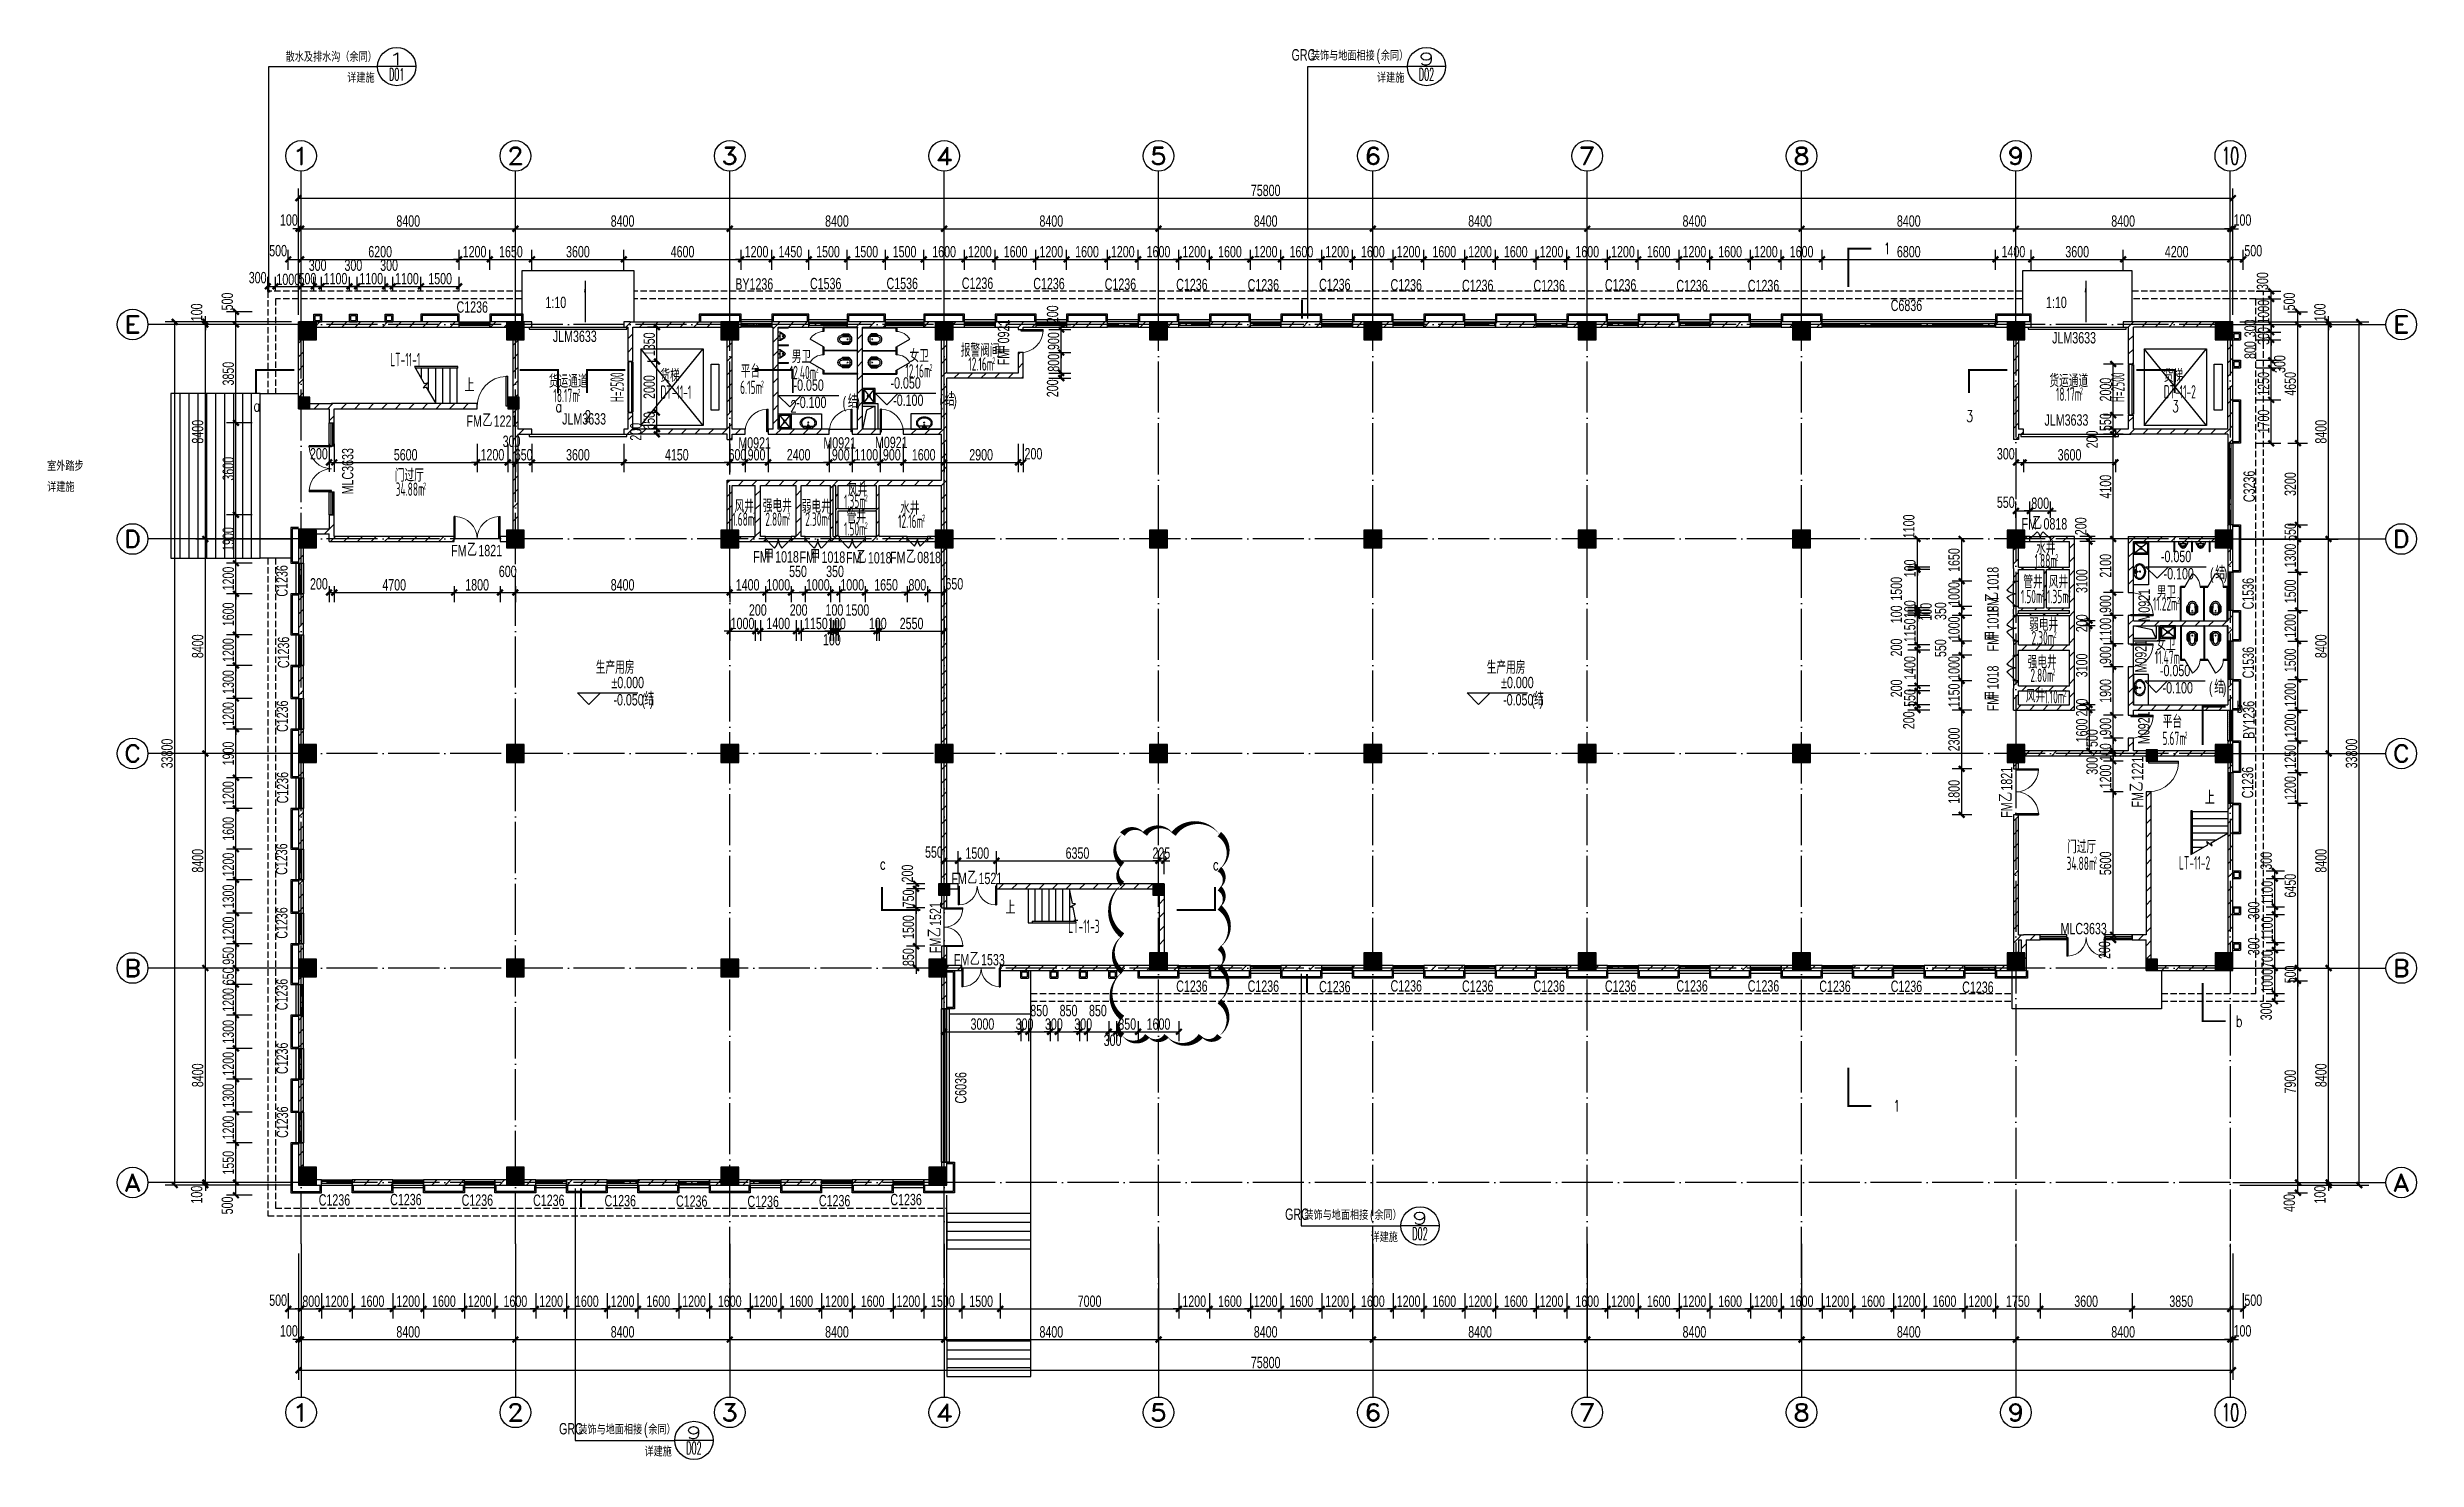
# Model space of a CAD drawing. Extents: x 1821501 to 1914341, y 446160 to 501460.
import ezdxf
from ezdxf.enums import TextEntityAlignment as Align

# ---------------------------------------------------------------- set-up
doc = ezdxf.new("R2010")
doc.units = 0
doc.header["$LTSCALE"] = 1000
for name, pattern in [('11#平面图$0$DASH', [0.35, 0.25, -0.1]), ('11#平面图$0$DOTE', [2.42, 2, -0.2, 0.02, -0.2]), ('DASH', [0.35, 0.25, -0.1])]:
    doc.linetypes.add(name, pattern=pattern)
doc.layers.get('0').update_dxf_attribs({"linetype": 'CONTINUOUS'})
doc.layers.get('Defpoints').update_dxf_attribs({"linetype": 'CONTINUOUS'})
for name, color, linetype in [('11#平面图$0$A-Anno-Dims', 3, 'CONTINUOUS'), ('11#平面图$0$A-Anno-Levl', 201, 'CONTINUOUS'), ('11#平面图$0$A-Anno-Note', 241, 'CONTINUOUS'), ('11#平面图$0$A-Detl-Patt', 8, 'CONTINUOUS'), ('11#平面图$0$A-Grid', 222, '11#平面图$0$DOTE'), ('11#平面图$0$A-Grid-Iden', 11, 'CONTINUOUS'), ('11#平面图$0$A-Roof', 131, 'CONTINUOUS'), ('11#平面图$0$A-Strs', 151, 'CONTINUOUS'), ('11#平面图$0$A-Wall-Patt', 13, 'CONTINUOUS'), ('11#平面图$0$AX-3-WALL-HXT-P03、P05、P07$0$X-Asst-Patt-Pstn', 3, 'CONTINUOUS'), ('11#平面图$0$DIM_SYMB', 3, 'CONTINUOUS'), ('11#平面图$0$EVTR', 140, 'CONTINUOUS'), ('11#平面图$0$PUB_HATCH', 8, 'CONTINUOUS'), ('11#平面图$0$PUB_TEXT', 7, 'CONTINUOUS'), ('11#平面图$0$S-Cols', 90, 'CONTINUOUS'), ('11#平面图$0$WALL', 2, 'CONTINUOUS'), ('11#平面图$0$WINDOW', 4, 'CONTINUOUS'), ('11#平面图$0$WINDOW_TEXT', 7, 'CONTINUOUS'), ('11#平面图$0$X-Revs-Clud', 1, 'CONTINUOUS'), ('AXIS_TEXT', 7, 'CONTINUOUS')]:
    doc.layers.add(name, color=color, linetype=linetype)
doc.layers.add('11#平面图$0$尺寸标注-柱', color=3, linetype='CONTINUOUS', lineweight=18)
doc.styles.add('11#平面图$0$_TCH_AXIS', font='ROMAND', dxfattribs={"width": 0.7, "height": 5, "bigfont": 'JZFZ_CNB'})
doc.styles.add('11#平面图$0$_TCH_DIM', font='JZFZ_ENA', dxfattribs={"width": 0.7, "bigfont": 'JZFZ_CNB'})
doc.styles.add('11#平面图$0$_TCH_DIM_T3', font='JZFZ_ENA', dxfattribs={"width": 0.7, "bigfont": 'JZFZ_CNB'})
doc.styles.add('11#平面图$0$_TCH_LABEL', font='ROMAND', dxfattribs={"width": 0.7, "height": 5, "bigfont": 'JZFZ_CNB'})
doc.styles.add('11#平面图$0$_TCH_WINDOW', font='JZFZ_ENA', dxfattribs={"width": 0.7, "height": 5, "bigfont": 'JZFZ_CNB'})
doc.styles.add('11#平面图$0$STANDARD', font='GBENOR', dxfattribs={"bigfont": 'GBCBIG'})
doc.styles.add('COMPLEX', font='COMPLEX')
doc.dimstyles.new('11#平面图$0$_TCH_ARCH&&150', dxfattribs={"dimtxt": 446.25, "dimasz": 225, "dimexe": 375, "dimexo": 375, "dimgap": 75, "dimtad": 1, "dimdec": 0, "dimzin": 0, "dimdsep": 46, "dimtxsty": '11#平面图$0$_TCH_DIM_T3', "dimblk": '11#平面图$0$_ArchTick', "dimcen": 0.09, "dimclrt": 7, "dimazin": 2, "dimtfac": 1, "dimtdec": 0, "dimtix": 1, "dimtmove": 2, "dimatfit": 3, "dimtolj": 1, "dimtzin": 0, "dimarcsym": 0})
pattern_1 = [(45, (0, 269.27), (-265.16515, 265.16515), [])]

msp = doc.modelspace()

# ---------------------------------------------------------------- texts
at = {"layer": '11#平面图$0$A-Anno-Note', "width": 0.7}
for s, height, style, p in [('散水及排水沟（余同）', 392.72, '11#平面图$0$_TCH_DIM', (1830837.7, 500897.8)), ('GRC', 446.25, '11#平面图$0$_TCH_DIM', (1870255.9, 500946.5)), ('装饰与地面相接', 392.72, '11#平面图$0$_TCH_DIM', (1871012.8, 500946.5)), ('(', 446.2, '11#平面图$0$_TCH_DIM', (1873585.3, 500946.5)), ('余同）', 392.72, '11#平面图$0$_TCH_DIM', (1873753.5, 500946.5)), ('详建施', 392.72, '11#平面图$0$_TCH_DIM', (1833251.1, 500080.8)), ('详建施', 392.72, '11#平面图$0$_TCH_DIM', (1873603, 500080.8)), ('1', 446.2, '11#平面图$0$_TCH_LABEL', (1893457.8, 493358.6)), ('1:10', 446.25, '11#平面图$0$_TCH_DIM', (1841018.7, 491252.8)), ('1:10', 446.25, '11#平面图$0$_TCH_DIM', (1899818.7, 491252.8)), ('上', 525, '11#平面图$0$_TCH_DIM', (1837850.8, 487973)), ('-0.050', 446.25, '11#平面图$0$_TCH_DIM', (1850740.6, 488013.3)), ('-0.050', 446.25, '11#平面图$0$_TCH_DIM', (1854540.5, 488096.7)), ('a', 446.2, '11#平面图$0$_TCH_LABEL', (1829580.9, 487208.4)), ('a', 446.2, '11#平面图$0$_TCH_LABEL', (1841413.7, 487183.1)), ('2', 446.2, '11#平面图$0$_TCH_LABEL', (1850606.7, 487183.1)), ('-0.100', 446.25, '11#平面图$0$_TCH_DIM', (1850844.7, 487338.1)), ('(', 446.2, '11#平面图$0$_TCH_DIM', (1852661.1, 487338.1)), ('结', 525, '11#平面图$0$_TCH_DIM', (1852869.4, 487338.1)), (')', 446.2, '11#平面图$0$_TCH_DIM', (1853201.9, 487338.1)), ('-0.100', 446.25, '11#平面图$0$_TCH_DIM', (1854644.7, 487421.6)), ('(', 446.2, '11#平面图$0$_TCH_DIM', (1856461, 487421.6)), ('结', 525, '11#平面图$0$_TCH_DIM', (1856669.3, 487421.6)), (')', 446.2, '11#平面图$0$_TCH_DIM', (1857001.8, 487421.6)), ('3', 446.2, '11#平面图$0$_TCH_LABEL', (1904756.9, 487183.1)), ('2', 446.2, '11#平面图$0$_TCH_LABEL', (1842542.8, 486797.2)), ('3', 446.2, '11#平面图$0$_TCH_LABEL', (1896693, 486797.2)), ('室外踏步', 392.72, '11#平面图$0$_TCH_DIM', (1821490.8, 484877)), ('详建施', 392.72, '11#平面图$0$_TCH_DIM', (1821490.8, 484055.8)), ('-0.050', 446.25, '11#平面图$0$_TCH_DIM', (1904323.2, 481302.9)), ('-0.100', 446.25, '11#平面图$0$_TCH_DIM', (1904427.3, 480627.8)), ('(', 446.2, '11#平面图$0$_TCH_DIM', (1906243.7, 480627.8)), ('结', 525, '11#平面图$0$_TCH_DIM', (1906451.9, 480627.8)), (')', 446.2, '11#平面图$0$_TCH_DIM', (1906784.4, 480627.8)), ('-0.050', 446.25, '11#平面图$0$_TCH_DIM', (1904285, 476836.8)), ('%%P0.000', 446.25, '11#平面图$0$_TCH_DIM', (1843605.3, 476367.3)), ('结', 525, '11#平面图$0$_TCH_DIM', (1844893.6, 475692.1)), ('%%P0.000', 446.25, '11#平面图$0$_TCH_DIM', (1878467.9, 476367.3)), ('结', 525, '11#平面图$0$_TCH_DIM', (1879756.3, 475692.1)), ('-0.100', 446.25, '11#平面图$0$_TCH_DIM', (1904389.1, 476161.7)), ('(', 446.2, '11#平面图$0$_TCH_DIM', (1906205.5, 476161.7)), ('结', 525, '11#平面图$0$_TCH_DIM', (1906413.8, 476161.7)), (')', 446.2, '11#平面图$0$_TCH_DIM', (1906746.3, 476161.7)), ('-0.050', 446.25, '11#平面图$0$_TCH_DIM', (1843683.1, 475692.1)), ('(', 446.2, '11#平面图$0$_TCH_DIM', (1844789.4, 475692.1)), (')', 446.2, '11#平面图$0$_TCH_DIM', (1845107.9, 475692.1)), ('-0.050', 446.25, '11#平面图$0$_TCH_DIM', (1878545.8, 475692.1)), ('(', 446.2, '11#平面图$0$_TCH_DIM', (1879652.1, 475692.1)), (')', 446.2, '11#平面图$0$_TCH_DIM', (1879970.6, 475692.1)), ('b', 446.2, '11#平面图$0$_TCH_LABEL', (1907286.6, 475420.2)), ('上', 525, '11#平面图$0$_TCH_DIM', (1906044.1, 471820.6)), ('c', 446.2, '11#平面图$0$_TCH_LABEL', (1854116.9, 469271.6)), ('c', 446.2, '11#平面图$0$_TCH_LABEL', (1867163, 469241)), ('b', 446.2, '11#平面图$0$_TCH_LABEL', (1907261.2, 463104.9)), ('1', 446.2, '11#平面图$0$_TCH_LABEL', (1893843.7, 459785.2)), ('GRC', 446.25, '11#平面图$0$_TCH_DIM', (1870002, 455546.5)), ('装饰与地面相接', 392.72, '11#平面图$0$_TCH_DIM', (1870759, 455546.5)), ('(', 446.2, '11#平面图$0$_TCH_DIM', (1873331.5, 455546.5)), ('余同）', 392.72, '11#平面图$0$_TCH_DIM', (1873499.7, 455546.5)), ('详建施', 392.72, '11#平面图$0$_TCH_DIM', (1873349.2, 454680.8)), ('GRC', 446.25, '11#平面图$0$_TCH_DIM', (1841551.5, 447146.5)), ('装饰与地面相接', 392.72, '11#平面图$0$_TCH_DIM', (1842308.4, 447146.5)), ('(', 446.2, '11#平面图$0$_TCH_DIM', (1844880.9, 447146.5)), ('余同）', 392.72, '11#平面图$0$_TCH_DIM', (1845049.1, 447146.5)), ('详建施', 392.72, '11#平面图$0$_TCH_DIM', (1844898.7, 446280.8))]:
    msp.add_text(s, height=height, dxfattribs=dict(at, style=style)).set_placement(p)
at = {"layer": '11#平面图$0$A-Anno-Note', "style": '11#平面图$0$_TCH_LABEL'}
for s, height, width, p, p2 in [('D01', 482.99, 0.504808, (1834888.2, 500167.1), (1835491.9, 500167.1)), ('1', 483, 2.386364, (1834888.2, 500770.9), (1835491.9, 500770.9)), ('D02', 482.99, 0.452586, (1875240.2, 500167.1), (1875843.9, 500167.1)), ('9', 483, 1.640625, (1875240.2, 500770.9), (1875843.9, 500770.9)), ('9', 483, 1.640625, (1874986.3, 455370.9), (1875590, 455370.9)), ('D02', 482.99, 0.452586, (1874986.3, 454767.1), (1875590, 454767.1)), ('D02', 482.99, 0.452586, (1846535.8, 446367.1), (1847139.5, 446367.1)), ('9', 483, 1.640625, (1846535.8, 446970.9), (1847139.5, 446970.9))]:
    msp.add_text(s, height=height, dxfattribs=dict(at, width=width)).set_placement(p, p2, align=Align.FIT)
at = {"layer": '11#平面图$0$PUB_TEXT', "style": '11#平面图$0$_TCH_DIM', "width": 0.7}
msp.add_text('上', height=525, dxfattribs=at).set_placement((1859048.9, 467518.5))
at = {"layer": '11#平面图$0$WINDOW_TEXT', "style": '11#平面图$0$_TCH_WINDOW', "width": 0.7}
for s, height, p in [('0921', 446.25, (1859190.6, 489871.2)), ('甲', 525, (1859190.6, 489430.2)), ('FM', 446.25, (1859190.6, 489013.7)), ('1018', 446.25, (1897959.4, 480190.4)), ('乙', 525, (1897959.4, 479749.4)), ('1018', 446.25, (1897959.4, 478665.9)), ('FM', 446.25, (1897959.4, 479332.9)), ('甲', 525, (1897959.4, 478224.9)), ('FM', 446.25, (1897959.4, 477808.4)), ('1018', 446.25, (1897959.4, 476323)), ('甲', 525, (1897959.4, 475882)), ('FM', 446.25, (1897959.4, 475465.5)), ('1221', 446.25, (1903625.9, 472759.9)), ('1821', 446.25, (1898497.6, 472358.7)), ('乙', 525, (1903625.9, 472318.9)), ('乙', 525, (1898497.6, 471917.7)), ('FM', 446.25, (1898497.6, 471292.9)), ('FM', 446.25, (1903625.9, 471694.2)), ('1521', 446.25, (1856523.2, 467059.9)), ('乙', 525, (1856523.2, 466618.9)), ('FM', 446.25, (1856523.2, 465994.2))]:
    msp.add_text(s, height=height, rotation=90, dxfattribs=at).set_placement(p)
for s, height, p in [('FM', 446.25, (1837924.3, 486603.6)), ('乙', 525, (1838549.1, 486603.6)), ('1221', 446.25, (1838990.1, 486603.6)), ('FM', 446.25, (1898862.4, 482580.5)), ('乙', 525, (1899278.9, 482580.5)), ('0818', 446.25, (1899719.9, 482580.5)), ('FM', 446.25, (1837323.9, 481534.7)), ('乙', 525, (1837948.7, 481534.7)), ('1821', 446.25, (1838389.7, 481534.7)), ('FM', 446.25, (1849161.5, 481289.7)), ('甲', 525, (1849578, 481289.7)), ('1018', 446.25, (1850019, 481289.7)), ('FM', 446.25, (1850978.1, 481276.7)), ('甲', 525, (1851394.6, 481276.7)), ('1018', 446.25, (1851835.6, 481276.7)), ('FM', 446.25, (1852794.7, 481250.9)), ('乙', 525, (1853211.2, 481250.9)), ('1018', 446.25, (1853652.2, 481250.9)), ('FM', 446.25, (1854522.1, 481263.8)), ('乙', 525, (1855146.9, 481263.8)), ('0818', 446.25, (1855587.9, 481263.8)), ('FM', 446.25, (1856922.9, 468694.6)), ('乙', 525, (1857547.7, 468694.6)), ('1521', 446.25, (1857988.7, 468694.6)), ('FM', 446.25, (1857022.8, 465512.6)), ('乙', 525, (1857647.5, 465512.6)), ('1533', 446.25, (1858088.5, 465512.6))]:
    msp.add_text(s, height=height, dxfattribs=at).set_placement(p)

# ---------------------------------------------------------------- blocks, each defined once
blk = doc.blocks.new('11#平面图$0$_ArchTick')
at = {"color": 0, "linetype": 'ByBlock', "const_width": 0.4}
blk.add_lwpolyline([(-0.5, -0.5), (0.5, 0.5)], dxfattribs=at)
blk = doc.blocks.new('*D21')
at = {"layer": '11#平面图$0$A-Anno-Dims', "color": 0, "lineweight": -2, "transparency": 16777216}
for p, q in [((1856641, 463335), (1856641, 462540)), ((1859641, 463335), (1859641, 462540)), ((1856641, 462915), (1859641, 462915))]:
    blk.add_line(p, q, dxfattribs=at)
at = {"layer": 'Defpoints', "color": 0, "transparency": 16777216}
for p in [(1856641, 463710), (1859641, 463710), (1859641, 462915)]:
    blk.add_point(p, dxfattribs=at)
at = {"layer": '11#平面图$0$A-Anno-Dims', "color": 0, "lineweight": -2, "transparency": 16777216, "xscale": 225, "yscale": 225, "zscale": 225, "rotation": 180}
blk.add_blockref('11#平面图$0$_ArchTick', (1856641, 462915), dxfattribs=at)
at = {"layer": '11#平面图$0$A-Anno-Dims', "color": 0, "lineweight": -2, "transparency": 16777216, "xscale": 225, "yscale": 225, "zscale": 225}
blk.add_blockref('11#平面图$0$_ArchTick', (1859641, 462915), dxfattribs=at)
at = {"layer": '11#平面图$0$A-Anno-Dims', "color": 7, "transparency": 16777216, "insert": (1858141, 463213), "char_height": 446.2, "attachment_point": 5, "style": '11#平面图$0$_TCH_DIM_T3'}
blk.add_mtext('\\A1;3000', dxfattribs=at)
blk = doc.blocks.new('*D22')
at = {"layer": '11#平面图$0$A-Anno-Dims', "color": 0, "lineweight": -2, "transparency": 16777216}
for p, q in [((1859641, 463335), (1859641, 462540)), ((1859941, 463335), (1859941, 462540)), ((1859641, 462915), (1859416, 462915)), ((1859641, 462915), (1859941, 462915)), ((1859941, 462915), (1860166, 462915))]:
    blk.add_line(p, q, dxfattribs=at)
at = {"layer": 'Defpoints', "color": 0, "transparency": 16777216}
for p in [(1859641, 463710), (1859941, 463710), (1859941, 462915)]:
    blk.add_point(p, dxfattribs=at)
at = {"layer": '11#平面图$0$A-Anno-Dims', "color": 0, "lineweight": -2, "transparency": 16777216, "xscale": 225, "yscale": 225, "zscale": 225}
blk.add_blockref('11#平面图$0$_ArchTick', (1859641, 462915), dxfattribs=at)
at = {"layer": '11#平面图$0$A-Anno-Dims', "color": 0, "lineweight": -2, "transparency": 16777216, "xscale": 225, "yscale": 225, "zscale": 225, "rotation": 180}
blk.add_blockref('11#平面图$0$_ArchTick', (1859941, 462915), dxfattribs=at)
at = {"layer": '11#平面图$0$A-Anno-Dims', "color": 7, "transparency": 16777216, "insert": (1859791, 463213), "char_height": 446.2, "attachment_point": 5, "style": '11#平面图$0$_TCH_DIM_T3'}
blk.add_mtext('\\A1;300', dxfattribs=at)
blk = doc.blocks.new('*D23')
at = {"layer": '11#平面图$0$A-Anno-Dims', "color": 0, "lineweight": -2, "transparency": 16777216}
for p, q in [((1859941, 463335), (1859941, 462540)), ((1860791, 463335), (1860791, 462540)), ((1859941, 462915), (1860791, 462915))]:
    blk.add_line(p, q, dxfattribs=at)
at = {"layer": 'Defpoints', "color": 0, "transparency": 16777216}
for p in [(1859941, 463710), (1860791, 463710), (1860791, 462915)]:
    blk.add_point(p, dxfattribs=at)
at = {"layer": '11#平面图$0$A-Anno-Dims', "color": 0, "lineweight": -2, "transparency": 16777216, "xscale": 225, "yscale": 225, "zscale": 225, "rotation": 180}
blk.add_blockref('11#平面图$0$_ArchTick', (1859941, 462915), dxfattribs=at)
at = {"layer": '11#平面图$0$A-Anno-Dims', "color": 0, "lineweight": -2, "transparency": 16777216, "xscale": 225, "yscale": 225, "zscale": 225}
blk.add_blockref('11#平面图$0$_ArchTick', (1860791, 462915), dxfattribs=at)
at = {"layer": '11#平面图$0$A-Anno-Dims', "color": 7, "transparency": 16777216, "insert": (1860366, 463740), "char_height": 446.2, "attachment_point": 5, "style": '11#平面图$0$_TCH_DIM_T3'}
blk.add_mtext('\\A1;850', dxfattribs=at)
blk = doc.blocks.new('*D24')
at = {"layer": '11#平面图$0$A-Anno-Dims', "color": 0, "lineweight": -2, "transparency": 16777216}
for p, q in [((1860791, 463335), (1860791, 462540)), ((1861091, 463335), (1861091, 462540)), ((1860791, 462915), (1860566, 462915)), ((1860791, 462915), (1861091, 462915)), ((1861091, 462915), (1861316, 462915))]:
    blk.add_line(p, q, dxfattribs=at)
at = {"layer": 'Defpoints', "color": 0, "transparency": 16777216}
for p in [(1860791, 463710), (1861091, 463710), (1861091, 462915)]:
    blk.add_point(p, dxfattribs=at)
at = {"layer": '11#平面图$0$A-Anno-Dims', "color": 0, "lineweight": -2, "transparency": 16777216, "xscale": 225, "yscale": 225, "zscale": 225}
blk.add_blockref('11#平面图$0$_ArchTick', (1860791, 462915), dxfattribs=at)
at = {"layer": '11#平面图$0$A-Anno-Dims', "color": 0, "lineweight": -2, "transparency": 16777216, "xscale": 225, "yscale": 225, "zscale": 225, "rotation": 180}
blk.add_blockref('11#平面图$0$_ArchTick', (1861091, 462915), dxfattribs=at)
at = {"layer": '11#平面图$0$A-Anno-Dims', "color": 7, "transparency": 16777216, "insert": (1860941, 463213), "char_height": 446.2, "attachment_point": 5, "style": '11#平面图$0$_TCH_DIM_T3'}
blk.add_mtext('\\A1;300', dxfattribs=at)
blk = doc.blocks.new('*D25')
at = {"layer": '11#平面图$0$A-Anno-Dims', "color": 0, "lineweight": -2, "transparency": 16777216}
for p, q in [((1861091, 463335), (1861091, 462540)), ((1861941, 463335), (1861941, 462540)), ((1861091, 462915), (1861941, 462915))]:
    blk.add_line(p, q, dxfattribs=at)
at = {"layer": 'Defpoints', "color": 0, "transparency": 16777216}
for p in [(1861091, 463710), (1861941, 463710), (1861941, 462915)]:
    blk.add_point(p, dxfattribs=at)
at = {"layer": '11#平面图$0$A-Anno-Dims', "color": 0, "lineweight": -2, "transparency": 16777216, "xscale": 225, "yscale": 225, "zscale": 225, "rotation": 180}
blk.add_blockref('11#平面图$0$_ArchTick', (1861091, 462915), dxfattribs=at)
at = {"layer": '11#平面图$0$A-Anno-Dims', "color": 0, "lineweight": -2, "transparency": 16777216, "xscale": 225, "yscale": 225, "zscale": 225}
blk.add_blockref('11#平面图$0$_ArchTick', (1861941, 462915), dxfattribs=at)
at = {"layer": '11#平面图$0$A-Anno-Dims', "color": 7, "transparency": 16777216, "insert": (1861516, 463740), "char_height": 446.2, "attachment_point": 5, "style": '11#平面图$0$_TCH_DIM_T3'}
blk.add_mtext('\\A1;850', dxfattribs=at)
blk = doc.blocks.new('*D26')
at = {"layer": '11#平面图$0$A-Anno-Dims', "color": 0, "lineweight": -2, "transparency": 16777216}
for p, q in [((1861941, 463335), (1861941, 462540)), ((1862241, 463335), (1862241, 462540)), ((1861941, 462915), (1861716, 462915)), ((1861941, 462915), (1862241, 462915)), ((1862241, 462915), (1862466, 462915))]:
    blk.add_line(p, q, dxfattribs=at)
at = {"layer": 'Defpoints', "color": 0, "transparency": 16777216}
for p in [(1861941, 463710), (1862241, 463710), (1862241, 462915)]:
    blk.add_point(p, dxfattribs=at)
at = {"layer": '11#平面图$0$A-Anno-Dims', "color": 0, "lineweight": -2, "transparency": 16777216, "xscale": 225, "yscale": 225, "zscale": 225}
blk.add_blockref('11#平面图$0$_ArchTick', (1861941, 462915), dxfattribs=at)
at = {"layer": '11#平面图$0$A-Anno-Dims', "color": 0, "lineweight": -2, "transparency": 16777216, "xscale": 225, "yscale": 225, "zscale": 225, "rotation": 180}
blk.add_blockref('11#平面图$0$_ArchTick', (1862241, 462915), dxfattribs=at)
at = {"layer": '11#平面图$0$A-Anno-Dims', "color": 7, "transparency": 16777216, "insert": (1862091, 463213), "char_height": 446.2, "attachment_point": 5, "style": '11#平面图$0$_TCH_DIM_T3'}
blk.add_mtext('\\A1;300', dxfattribs=at)
blk = doc.blocks.new('*D27')
at = {"layer": '11#平面图$0$A-Anno-Dims', "color": 0, "lineweight": -2, "transparency": 16777216}
for p, q in [((1862241, 463335), (1862241, 462540)), ((1863091, 463335), (1863091, 462540)), ((1862241, 462915), (1863091, 462915))]:
    blk.add_line(p, q, dxfattribs=at)
at = {"layer": 'Defpoints', "color": 0, "transparency": 16777216}
for p in [(1862241, 463710), (1863091, 463710), (1863091, 462915)]:
    blk.add_point(p, dxfattribs=at)
at = {"layer": '11#平面图$0$A-Anno-Dims', "color": 0, "lineweight": -2, "transparency": 16777216, "xscale": 225, "yscale": 225, "zscale": 225, "rotation": 180}
blk.add_blockref('11#平面图$0$_ArchTick', (1862241, 462915), dxfattribs=at)
at = {"layer": '11#平面图$0$A-Anno-Dims', "color": 0, "lineweight": -2, "transparency": 16777216, "xscale": 225, "yscale": 225, "zscale": 225}
blk.add_blockref('11#平面图$0$_ArchTick', (1863091, 462915), dxfattribs=at)
at = {"layer": '11#平面图$0$A-Anno-Dims', "color": 7, "transparency": 16777216, "insert": (1862666, 463740), "char_height": 446.2, "attachment_point": 5, "style": '11#平面图$0$_TCH_DIM_T3'}
blk.add_mtext('\\A1;850', dxfattribs=at)
blk = doc.blocks.new('*D28')
at = {"layer": '11#平面图$0$A-Anno-Dims', "color": 0, "lineweight": -2, "transparency": 16777216}
for p, q in [((1863091, 463335), (1863091, 462540)), ((1863391, 463335), (1863391, 462540)), ((1863091, 462915), (1863391, 462915))]:
    blk.add_line(p, q, dxfattribs=at)
at = {"layer": 'Defpoints', "color": 0, "transparency": 16777216}
for p in [(1863091, 463710), (1863391, 463710), (1863391, 462915)]:
    blk.add_point(p, dxfattribs=at)
at = {"layer": '11#平面图$0$A-Anno-Dims', "color": 0, "lineweight": -2, "transparency": 16777216, "xscale": 225, "yscale": 225, "zscale": 225, "rotation": 180}
blk.add_blockref('11#平面图$0$_ArchTick', (1863091, 462915), dxfattribs=at)
at = {"layer": '11#平面图$0$A-Anno-Dims', "color": 0, "lineweight": -2, "transparency": 16777216, "xscale": 225, "yscale": 225, "zscale": 225}
blk.add_blockref('11#平面图$0$_ArchTick', (1863391, 462915), dxfattribs=at)
at = {"layer": '11#平面图$0$A-Anno-Dims', "color": 7, "transparency": 16777216, "insert": (1863241, 462577), "char_height": 446.2, "attachment_point": 5, "style": '11#平面图$0$_TCH_DIM_T3'}
blk.add_mtext('\\A1;300', dxfattribs=at)
blk = doc.blocks.new('*D29')
at = {"layer": '11#平面图$0$A-Anno-Dims', "color": 0, "lineweight": -2, "transparency": 16777216}
for p, q in [((1863391, 463335), (1863391, 462540)), ((1864241, 463335), (1864241, 462540)), ((1863391, 462915), (1863166, 462915)), ((1863391, 462915), (1864241, 462915)), ((1864241, 462915), (1864466, 462915))]:
    blk.add_line(p, q, dxfattribs=at)
at = {"layer": 'Defpoints', "color": 0, "transparency": 16777216}
for p in [(1863391, 463710), (1864241, 463710), (1864241, 462915)]:
    blk.add_point(p, dxfattribs=at)
at = {"layer": '11#平面图$0$A-Anno-Dims', "color": 0, "lineweight": -2, "transparency": 16777216, "xscale": 225, "yscale": 225, "zscale": 225}
blk.add_blockref('11#平面图$0$_ArchTick', (1863391, 462915), dxfattribs=at)
at = {"layer": '11#平面图$0$A-Anno-Dims', "color": 0, "lineweight": -2, "transparency": 16777216, "xscale": 225, "yscale": 225, "zscale": 225, "rotation": 180}
blk.add_blockref('11#平面图$0$_ArchTick', (1864241, 462915), dxfattribs=at)
at = {"layer": '11#平面图$0$A-Anno-Dims', "color": 7, "transparency": 16777216, "insert": (1863816, 463213), "char_height": 446.2, "attachment_point": 5, "style": '11#平面图$0$_TCH_DIM_T3'}
blk.add_mtext('\\A1;850', dxfattribs=at)
blk = doc.blocks.new('*D30')
at = {"layer": '11#平面图$0$A-Anno-Dims', "color": 0, "lineweight": -2, "transparency": 16777216}
for p, q in [((1864241, 463335), (1864241, 462540)), ((1865841, 463335), (1865841, 462540)), ((1864241, 462915), (1865841, 462915))]:
    blk.add_line(p, q, dxfattribs=at)
at = {"layer": 'Defpoints', "color": 0, "transparency": 16777216}
for p in [(1864241, 463710), (1865841, 463710), (1865841, 462915)]:
    blk.add_point(p, dxfattribs=at)
at = {"layer": '11#平面图$0$A-Anno-Dims', "color": 0, "lineweight": -2, "transparency": 16777216, "xscale": 225, "yscale": 225, "zscale": 225, "rotation": 180}
blk.add_blockref('11#平面图$0$_ArchTick', (1864241, 462915), dxfattribs=at)
at = {"layer": '11#平面图$0$A-Anno-Dims', "color": 0, "lineweight": -2, "transparency": 16777216, "xscale": 225, "yscale": 225, "zscale": 225}
blk.add_blockref('11#平面图$0$_ArchTick', (1865841, 462915), dxfattribs=at)
at = {"layer": '11#平面图$0$A-Anno-Dims', "color": 7, "transparency": 16777216, "insert": (1865041, 463213), "char_height": 446.2, "attachment_point": 5, "style": '11#平面图$0$_TCH_DIM_T3'}
blk.add_mtext('\\A1;1600', dxfattribs=at)
blk = doc.blocks.new('*D31')
at = {"layer": '11#平面图$0$A-Anno-Dims', "color": 0, "lineweight": -2, "transparency": 16777216}
for p, q in [((1908451, 464410), (1909161, 464410)), ((1908786, 464110), (1908786, 464410)), ((1908451, 464110), (1909161, 464110))]:
    blk.add_line(p, q, dxfattribs=at)
at = {"layer": 'Defpoints', "color": 0, "transparency": 16777216}
for p in [(1908076, 464410), (1908786, 464410), (1908076, 464110)]:
    blk.add_point(p, dxfattribs=at)
at = {"layer": '11#平面图$0$A-Anno-Dims', "color": 0, "lineweight": -2, "transparency": 16777216, "xscale": 225, "yscale": 225, "zscale": 225}
for p, rotation in [((1908786, 464410), 90), ((1908786, 464110), 270)]:
    blk.add_blockref('11#平面图$0$_ArchTick', p, dxfattribs=dict(at, rotation=rotation))
at = {"layer": '11#平面图$0$A-Anno-Dims', "color": 7, "transparency": 16777216, "insert": (1908448, 463711), "char_height": 446.2, "attachment_point": 5, "rotation": 90, "style": '11#平面图$0$_TCH_DIM_T3'}
blk.add_mtext('\\A1;300', dxfattribs=at)
blk = doc.blocks.new('*D32')
at = {"layer": '11#平面图$0$A-Anno-Dims', "color": 0, "lineweight": -2, "transparency": 16777216}
for p, q in [((1908451, 465410), (1909161, 465410)), ((1908786, 465410), (1908786, 465635)), ((1908786, 464410), (1908786, 465410)), ((1908451, 464410), (1909161, 464410)), ((1908786, 464410), (1908786, 464185))]:
    blk.add_line(p, q, dxfattribs=at)
at = {"layer": 'Defpoints', "color": 0, "transparency": 16777216}
for p in [(1908076, 465410), (1908786, 465410), (1908076, 464410)]:
    blk.add_point(p, dxfattribs=at)
at = {"layer": '11#平面图$0$A-Anno-Dims', "color": 0, "lineweight": -2, "transparency": 16777216, "xscale": 225, "yscale": 225, "zscale": 225}
for p, rotation in [((1908786, 465410), 270), ((1908786, 464410), 90)]:
    blk.add_blockref('11#平面图$0$_ArchTick', p, dxfattribs=dict(at, rotation=rotation))
at = {"layer": '11#平面图$0$A-Anno-Dims', "color": 7, "transparency": 16777216, "insert": (1908487, 464910), "char_height": 446.2, "attachment_point": 5, "rotation": 90, "style": '11#平面图$0$_TCH_DIM_T3'}
blk.add_mtext('\\A1;1000', dxfattribs=at)
blk = doc.blocks.new('*D33')
at = {"layer": '11#平面图$0$A-Anno-Dims', "color": 0, "lineweight": -2, "transparency": 16777216}
for p, q in [((1908451, 466110), (1909161, 466110)), ((1908786, 466110), (1908786, 466335)), ((1908786, 465410), (1908786, 466110)), ((1908451, 465410), (1909161, 465410)), ((1908786, 465410), (1908786, 465185))]:
    blk.add_line(p, q, dxfattribs=at)
at = {"layer": 'Defpoints', "color": 0, "transparency": 16777216}
for p in [(1908076, 466110), (1908786, 466110), (1908076, 465410)]:
    blk.add_point(p, dxfattribs=at)
at = {"layer": '11#平面图$0$A-Anno-Dims', "color": 0, "lineweight": -2, "transparency": 16777216, "xscale": 225, "yscale": 225, "zscale": 225}
for p, rotation in [((1908786, 466110), 270), ((1908786, 465410), 90)]:
    blk.add_blockref('11#平面图$0$_ArchTick', p, dxfattribs=dict(at, rotation=rotation))
at = {"layer": '11#平面图$0$A-Anno-Dims', "color": 7, "transparency": 16777216, "insert": (1908487, 465760), "char_height": 446.2, "attachment_point": 5, "rotation": 90, "style": '11#平面图$0$_TCH_DIM_T3'}
blk.add_mtext('\\A1;700', dxfattribs=at)
blk = doc.blocks.new('*D34')
at = {"layer": '11#平面图$0$A-Anno-Dims', "color": 0, "lineweight": -2, "transparency": 16777216}
for p, q in [((1908451, 466410), (1909161, 466410)), ((1908451, 466110), (1909161, 466110)), ((1908786, 466110), (1908786, 466410))]:
    blk.add_line(p, q, dxfattribs=at)
at = {"layer": 'Defpoints', "color": 0, "transparency": 16777216}
for p in [(1908076, 466410), (1908076, 466110), (1908786, 466410)]:
    blk.add_point(p, dxfattribs=at)
at = {"layer": '11#平面图$0$A-Anno-Dims', "color": 0, "lineweight": -2, "transparency": 16777216, "xscale": 225, "yscale": 225, "zscale": 225}
for p, rotation in [((1908786, 466410), 90), ((1908786, 466110), 270)]:
    blk.add_blockref('11#平面图$0$_ArchTick', p, dxfattribs=dict(at, rotation=rotation))
at = {"layer": '11#平面图$0$A-Anno-Dims', "color": 7, "transparency": 16777216, "insert": (1907961, 466260), "char_height": 446.2, "attachment_point": 5, "rotation": 90, "style": '11#平面图$0$_TCH_DIM_T3'}
blk.add_mtext('\\A1;300', dxfattribs=at)
blk = doc.blocks.new('*D35')
at = {"layer": '11#平面图$0$A-Anno-Dims', "color": 0, "lineweight": -2, "transparency": 16777216}
for p, q in [((1908451, 467510), (1909161, 467510)), ((1908786, 467510), (1908786, 467735)), ((1908786, 466410), (1908786, 467510)), ((1908451, 466410), (1909161, 466410)), ((1908786, 466410), (1908786, 466185))]:
    blk.add_line(p, q, dxfattribs=at)
at = {"layer": 'Defpoints', "color": 0, "transparency": 16777216}
for p in [(1908076, 467510), (1908786, 467510), (1908076, 466410)]:
    blk.add_point(p, dxfattribs=at)
at = {"layer": '11#平面图$0$A-Anno-Dims', "color": 0, "lineweight": -2, "transparency": 16777216, "xscale": 225, "yscale": 225, "zscale": 225}
for p, rotation in [((1908786, 467510), 270), ((1908786, 466410), 90)]:
    blk.add_blockref('11#平面图$0$_ArchTick', p, dxfattribs=dict(at, rotation=rotation))
at = {"layer": '11#平面图$0$A-Anno-Dims', "color": 7, "transparency": 16777216, "insert": (1908487, 466960), "char_height": 446.2, "attachment_point": 5, "rotation": 90, "style": '11#平面图$0$_TCH_DIM_T3'}
blk.add_mtext('\\A1;1100', dxfattribs=at)
blk = doc.blocks.new('*D36')
at = {"layer": '11#平面图$0$A-Anno-Dims', "color": 0, "lineweight": -2, "transparency": 16777216}
for p, q in [((1908451, 467810), (1909161, 467810)), ((1908451, 467510), (1909161, 467510)), ((1908786, 467510), (1908786, 467810))]:
    blk.add_line(p, q, dxfattribs=at)
at = {"layer": 'Defpoints', "color": 0, "transparency": 16777216}
for p in [(1908076, 467810), (1908076, 467510), (1908786, 467810)]:
    blk.add_point(p, dxfattribs=at)
at = {"layer": '11#平面图$0$A-Anno-Dims', "color": 0, "lineweight": -2, "transparency": 16777216, "xscale": 225, "yscale": 225, "zscale": 225}
for p, rotation in [((1908786, 467810), 90), ((1908786, 467510), 270)]:
    blk.add_blockref('11#平面图$0$_ArchTick', p, dxfattribs=dict(at, rotation=rotation))
at = {"layer": '11#平面图$0$A-Anno-Dims', "color": 7, "transparency": 16777216, "insert": (1907961, 467660), "char_height": 446.2, "attachment_point": 5, "rotation": 90, "style": '11#平面图$0$_TCH_DIM_T3'}
blk.add_mtext('\\A1;300', dxfattribs=at)
blk = doc.blocks.new('*D37')
at = {"layer": '11#平面图$0$A-Anno-Dims', "color": 0, "lineweight": -2, "transparency": 16777216}
for p, q in [((1908451, 468910), (1909161, 468910)), ((1908786, 468910), (1908786, 469135)), ((1908786, 467810), (1908786, 468910)), ((1908451, 467810), (1909161, 467810)), ((1908786, 467810), (1908786, 467585))]:
    blk.add_line(p, q, dxfattribs=at)
at = {"layer": 'Defpoints', "color": 0, "transparency": 16777216}
for p in [(1908076, 468910), (1908786, 468910), (1908076, 467810)]:
    blk.add_point(p, dxfattribs=at)
at = {"layer": '11#平面图$0$A-Anno-Dims', "color": 0, "lineweight": -2, "transparency": 16777216, "xscale": 225, "yscale": 225, "zscale": 225}
for p, rotation in [((1908786, 468910), 270), ((1908786, 467810), 90)]:
    blk.add_blockref('11#平面图$0$_ArchTick', p, dxfattribs=dict(at, rotation=rotation))
at = {"layer": '11#平面图$0$A-Anno-Dims', "color": 7, "transparency": 16777216, "insert": (1908487, 468360), "char_height": 446.2, "attachment_point": 5, "rotation": 90, "style": '11#平面图$0$_TCH_DIM_T3'}
blk.add_mtext('\\A1;1100', dxfattribs=at)
blk = doc.blocks.new('*D38')
at = {"layer": '11#平面图$0$A-Anno-Dims', "color": 0, "lineweight": -2, "transparency": 16777216}
for p, q in [((1908451, 469210), (1909161, 469210)), ((1908451, 468910), (1909161, 468910)), ((1908786, 468910), (1908786, 469210))]:
    blk.add_line(p, q, dxfattribs=at)
at = {"layer": 'Defpoints', "color": 0, "transparency": 16777216}
for p in [(1908076, 469210), (1908076, 468910), (1908786, 469210)]:
    blk.add_point(p, dxfattribs=at)
at = {"layer": '11#平面图$0$A-Anno-Dims', "color": 0, "lineweight": -2, "transparency": 16777216, "xscale": 225, "yscale": 225, "zscale": 225}
for p, rotation in [((1908786, 469210), 90), ((1908786, 468910), 270)]:
    blk.add_blockref('11#平面图$0$_ArchTick', p, dxfattribs=dict(at, rotation=rotation))
at = {"layer": '11#平面图$0$A-Anno-Dims', "color": 7, "transparency": 16777216, "insert": (1908448, 469610), "char_height": 446.2, "attachment_point": 5, "rotation": 90, "style": '11#平面图$0$_TCH_DIM_T3'}
blk.add_mtext('\\A1;300', dxfattribs=at)
blk = doc.blocks.new('*D39')
at = {"layer": '11#平面图$0$A-Anno-Dims', "color": 0, "lineweight": -2, "transparency": 16777216}
for p, q in [((1908052, 491910), (1909017, 491910)), ((1908052, 491610), (1909017, 491610)), ((1908642, 491610), (1908642, 491910))]:
    blk.add_line(p, q, dxfattribs=at)
at = {"layer": 'Defpoints', "color": 0, "transparency": 16777216}
for p in [(1907677, 491910), (1907677, 491610), (1908642, 491910)]:
    blk.add_point(p, dxfattribs=at)
at = {"layer": '11#平面图$0$A-Anno-Dims', "color": 0, "lineweight": -2, "transparency": 16777216, "xscale": 225, "yscale": 225, "zscale": 225}
for p, rotation in [((1908642, 491910), 90), ((1908642, 491610), 270)]:
    blk.add_blockref('11#平面图$0$_ArchTick', p, dxfattribs=dict(at, rotation=rotation))
at = {"layer": '11#平面图$0$A-Anno-Dims', "color": 7, "transparency": 16777216, "insert": (1908304, 492310), "char_height": 446.2, "attachment_point": 5, "rotation": 90, "style": '11#平面图$0$_TCH_DIM_T3'}
blk.add_mtext('\\A1;300', dxfattribs=at)
blk = doc.blocks.new('*D40')
at = {"layer": '11#平面图$0$A-Anno-Dims', "color": 0, "lineweight": -2, "transparency": 16777216}
for p, q in [((1908052, 491610), (1909017, 491610)), ((1908642, 491610), (1908642, 491835)), ((1908642, 490610), (1908642, 491610)), ((1908052, 490610), (1909017, 490610)), ((1908642, 490610), (1908642, 490385))]:
    blk.add_line(p, q, dxfattribs=at)
at = {"layer": 'Defpoints', "color": 0, "transparency": 16777216}
for p in [(1907677, 491610), (1908642, 491610), (1907677, 490610)]:
    blk.add_point(p, dxfattribs=at)
at = {"layer": '11#平面图$0$A-Anno-Dims', "color": 0, "lineweight": -2, "transparency": 16777216, "xscale": 225, "yscale": 225, "zscale": 225}
for p, rotation in [((1908642, 491610), 270), ((1908642, 490610), 90)]:
    blk.add_blockref('11#平面图$0$_ArchTick', p, dxfattribs=dict(at, rotation=rotation))
at = {"layer": '11#平面图$0$A-Anno-Dims', "color": 7, "transparency": 16777216, "insert": (1908344, 491110), "char_height": 446.2, "attachment_point": 5, "rotation": 90, "style": '11#平面图$0$_TCH_DIM_T3'}
blk.add_mtext('\\A1;1000', dxfattribs=at)
blk = doc.blocks.new('*D41')
at = {"layer": '11#平面图$0$A-Anno-Dims', "color": 0, "lineweight": -2, "transparency": 16777216}
for p, q in [((1908052, 490610), (1909017, 490610)), ((1908052, 490310), (1909017, 490310)), ((1908642, 490310), (1908642, 490610))]:
    blk.add_line(p, q, dxfattribs=at)
at = {"layer": 'Defpoints', "color": 0, "transparency": 16777216}
for p in [(1907677, 490610), (1907677, 490310), (1908642, 490610)]:
    blk.add_point(p, dxfattribs=at)
at = {"layer": '11#平面图$0$A-Anno-Dims', "color": 0, "lineweight": -2, "transparency": 16777216, "xscale": 225, "yscale": 225, "zscale": 225}
for p, rotation in [((1908642, 490610), 90), ((1908642, 490310), 270)]:
    blk.add_blockref('11#平面图$0$_ArchTick', p, dxfattribs=dict(at, rotation=rotation))
at = {"layer": '11#平面图$0$A-Anno-Dims', "color": 7, "transparency": 16777216, "insert": (1907817, 490460), "char_height": 446.2, "attachment_point": 5, "rotation": 90, "style": '11#平面图$0$_TCH_DIM_T3'}
blk.add_mtext('\\A1;300', dxfattribs=at)
blk = doc.blocks.new('*D42')
at = {"layer": '11#平面图$0$A-Anno-Dims', "color": 0, "lineweight": -2, "transparency": 16777216}
for p, q in [((1908052, 490310), (1909017, 490310)), ((1908642, 490310), (1908642, 490535)), ((1908642, 490010), (1908642, 490310)), ((1908052, 490010), (1909017, 490010)), ((1908642, 490010), (1908642, 489785))]:
    blk.add_line(p, q, dxfattribs=at)
at = {"layer": 'Defpoints', "color": 0, "transparency": 16777216}
for p in [(1907677, 490310), (1908642, 490310), (1907677, 490010)]:
    blk.add_point(p, dxfattribs=at)
at = {"layer": '11#平面图$0$A-Anno-Dims', "color": 0, "lineweight": -2, "transparency": 16777216, "xscale": 225, "yscale": 225, "zscale": 225}
for p, rotation in [((1908642, 490310), 270), ((1908642, 490010), 90)]:
    blk.add_blockref('11#平面图$0$_ArchTick', p, dxfattribs=dict(at, rotation=rotation))
at = {"layer": '11#平面图$0$A-Anno-Dims', "color": 7, "transparency": 16777216, "insert": (1908344, 490160), "char_height": 446.2, "attachment_point": 5, "rotation": 90, "style": '11#平面图$0$_TCH_DIM_T3'}
blk.add_mtext('\\A1;300', dxfattribs=at)
blk = doc.blocks.new('*D43')
at = {"layer": '11#平面图$0$A-Anno-Dims', "color": 0, "lineweight": -2, "transparency": 16777216}
for p, q in [((1908052, 490010), (1909017, 490010)), ((1908642, 489210), (1908642, 490010)), ((1908052, 489210), (1909017, 489210))]:
    blk.add_line(p, q, dxfattribs=at)
at = {"layer": 'Defpoints', "color": 0, "transparency": 16777216}
for p in [(1907677, 490010), (1908642, 490010), (1907677, 489210)]:
    blk.add_point(p, dxfattribs=at)
at = {"layer": '11#平面图$0$A-Anno-Dims', "color": 0, "lineweight": -2, "transparency": 16777216, "xscale": 225, "yscale": 225, "zscale": 225}
for p, rotation in [((1908642, 490010), 90), ((1908642, 489210), 270)]:
    blk.add_blockref('11#平面图$0$_ArchTick', p, dxfattribs=dict(at, rotation=rotation))
at = {"layer": '11#平面图$0$A-Anno-Dims', "color": 7, "transparency": 16777216, "insert": (1907817, 489610), "char_height": 446.2, "attachment_point": 5, "rotation": 90, "style": '11#平面图$0$_TCH_DIM_T3'}
blk.add_mtext('\\A1;800', dxfattribs=at)
blk = doc.blocks.new('*D44')
at = {"layer": '11#平面图$0$A-Anno-Dims', "color": 0, "lineweight": -2, "transparency": 16777216}
for p, q in [((1908052, 489210), (1909017, 489210)), ((1908052, 488910), (1909017, 488910)), ((1908642, 488910), (1908642, 489210))]:
    blk.add_line(p, q, dxfattribs=at)
at = {"layer": 'Defpoints', "color": 0, "transparency": 16777216}
for p in [(1907677, 489210), (1907677, 488910), (1908642, 489210)]:
    blk.add_point(p, dxfattribs=at)
at = {"layer": '11#平面图$0$A-Anno-Dims', "color": 0, "lineweight": -2, "transparency": 16777216, "xscale": 225, "yscale": 225, "zscale": 225}
for p, rotation in [((1908642, 489210), 90), ((1908642, 488910), 270)]:
    blk.add_blockref('11#平面图$0$_ArchTick', p, dxfattribs=dict(at, rotation=rotation))
at = {"layer": '11#平面图$0$A-Anno-Dims', "color": 7, "transparency": 16777216, "insert": (1908979, 489060), "char_height": 446.2, "attachment_point": 5, "rotation": 90, "style": '11#平面图$0$_TCH_DIM_T3'}
blk.add_mtext('\\A1;300', dxfattribs=at)
blk = doc.blocks.new('*D45')
at = {"layer": '11#平面图$0$A-Anno-Dims', "color": 0, "lineweight": -2, "transparency": 16777216}
for p, q in [((1908052, 488910), (1909017, 488910)), ((1908642, 487660), (1908642, 488910)), ((1908052, 487660), (1909017, 487660))]:
    blk.add_line(p, q, dxfattribs=at)
at = {"layer": 'Defpoints', "color": 0, "transparency": 16777216}
for p in [(1907677, 488910), (1908642, 488910), (1907677, 487660)]:
    blk.add_point(p, dxfattribs=at)
at = {"layer": '11#平面图$0$A-Anno-Dims', "color": 0, "lineweight": -2, "transparency": 16777216, "xscale": 225, "yscale": 225, "zscale": 225}
for p, rotation in [((1908642, 488910), 90), ((1908642, 487660), 270)]:
    blk.add_blockref('11#平面图$0$_ArchTick', p, dxfattribs=dict(at, rotation=rotation))
at = {"layer": '11#平面图$0$A-Anno-Dims', "color": 7, "transparency": 16777216, "insert": (1908344, 488285), "char_height": 446.2, "attachment_point": 5, "rotation": 90, "style": '11#平面图$0$_TCH_DIM_T3'}
blk.add_mtext('\\A1;1250', dxfattribs=at)
blk = doc.blocks.new('*D46')
at = {"layer": '11#平面图$0$A-Anno-Dims', "color": 0, "lineweight": -2, "transparency": 16777216}
for p, q in [((1908052, 487660), (1909017, 487660)), ((1908642, 485960), (1908642, 487660)), ((1908052, 485960), (1909017, 485960))]:
    blk.add_line(p, q, dxfattribs=at)
at = {"layer": 'Defpoints', "color": 0, "transparency": 16777216}
for p in [(1907677, 487660), (1908642, 487660), (1907677, 485960)]:
    blk.add_point(p, dxfattribs=at)
at = {"layer": '11#平面图$0$A-Anno-Dims', "color": 0, "lineweight": -2, "transparency": 16777216, "xscale": 225, "yscale": 225, "zscale": 225}
for p, rotation in [((1908642, 487660), 90), ((1908642, 485960), 270)]:
    blk.add_blockref('11#平面图$0$_ArchTick', p, dxfattribs=dict(at, rotation=rotation))
at = {"layer": '11#平面图$0$A-Anno-Dims', "color": 7, "transparency": 16777216, "insert": (1908344, 486810), "char_height": 446.2, "attachment_point": 5, "rotation": 90, "style": '11#平面图$0$_TCH_DIM_T3'}
blk.add_mtext('\\A1;1700', dxfattribs=at)
blk = doc.blocks.new('*D47')
at = {"layer": '11#平面图$0$A-Anno-Dims', "color": 0, "lineweight": -2, "transparency": 16777216}
for p, q in [((1836141, 491898), (1836141, 492479)), ((1836141, 492104), (1837641, 492104)), ((1837641, 491898), (1837641, 492479))]:
    blk.add_line(p, q, dxfattribs=at)
at = {"layer": 'Defpoints', "color": 0, "transparency": 16777216}
for p in [(1837641, 492104), (1836141, 491523), (1837641, 491523)]:
    blk.add_point(p, dxfattribs=at)
at = {"layer": '11#平面图$0$A-Anno-Dims', "color": 0, "lineweight": -2, "transparency": 16777216, "xscale": 225, "yscale": 225, "zscale": 225, "rotation": 180}
blk.add_blockref('11#平面图$0$_ArchTick', (1836141, 492104), dxfattribs=at)
at = {"layer": '11#平面图$0$A-Anno-Dims', "color": 0, "lineweight": -2, "transparency": 16777216, "xscale": 225, "yscale": 225, "zscale": 225}
blk.add_blockref('11#平面图$0$_ArchTick', (1837641, 492104), dxfattribs=at)
at = {"layer": '11#平面图$0$A-Anno-Dims', "color": 7, "transparency": 16777216, "insert": (1836891, 492402), "char_height": 446.2, "attachment_point": 5, "style": '11#平面图$0$_TCH_DIM_T3'}
blk.add_mtext('\\A1;1500', dxfattribs=at)
blk = doc.blocks.new('*D48')
at = {"layer": '11#平面图$0$A-Anno-Dims', "color": 0, "lineweight": -2, "transparency": 16777216}
for p, q in [((1835041, 492104), (1834816, 492104)), ((1835041, 491898), (1835041, 492479)), ((1835041, 492104), (1836141, 492104)), ((1836141, 491898), (1836141, 492479)), ((1836141, 492104), (1836366, 492104))]:
    blk.add_line(p, q, dxfattribs=at)
at = {"layer": 'Defpoints', "color": 0, "transparency": 16777216}
for p in [(1836141, 492104), (1835041, 491523), (1836141, 491523)]:
    blk.add_point(p, dxfattribs=at)
at = {"layer": '11#平面图$0$A-Anno-Dims', "color": 0, "lineweight": -2, "transparency": 16777216, "xscale": 225, "yscale": 225, "zscale": 225}
blk.add_blockref('11#平面图$0$_ArchTick', (1835041, 492104), dxfattribs=at)
at = {"layer": '11#平面图$0$A-Anno-Dims', "color": 0, "lineweight": -2, "transparency": 16777216, "xscale": 225, "yscale": 225, "zscale": 225, "rotation": 180}
blk.add_blockref('11#平面图$0$_ArchTick', (1836141, 492104), dxfattribs=at)
at = {"layer": '11#平面图$0$A-Anno-Dims', "color": 7, "transparency": 16777216, "insert": (1835591, 492402), "char_height": 446.2, "attachment_point": 5, "style": '11#平面图$0$_TCH_DIM_T3'}
blk.add_mtext('\\A1;1100', dxfattribs=at)
blk = doc.blocks.new('*D49')
at = {"layer": '11#平面图$0$A-Anno-Dims', "color": 0, "lineweight": -2, "transparency": 16777216}
for p, q in [((1834741, 491898), (1834741, 492479)), ((1834741, 492104), (1835041, 492104)), ((1835041, 491898), (1835041, 492479))]:
    blk.add_line(p, q, dxfattribs=at)
at = {"layer": 'Defpoints', "color": 0, "transparency": 16777216}
for p in [(1835041, 492104), (1834741, 491523), (1835041, 491523)]:
    blk.add_point(p, dxfattribs=at)
at = {"layer": '11#平面图$0$A-Anno-Dims', "color": 0, "lineweight": -2, "transparency": 16777216, "xscale": 225, "yscale": 225, "zscale": 225, "rotation": 180}
blk.add_blockref('11#平面图$0$_ArchTick', (1834741, 492104), dxfattribs=at)
at = {"layer": '11#平面图$0$A-Anno-Dims', "color": 0, "lineweight": -2, "transparency": 16777216, "xscale": 225, "yscale": 225, "zscale": 225}
blk.add_blockref('11#平面图$0$_ArchTick', (1835041, 492104), dxfattribs=at)
at = {"layer": '11#平面图$0$A-Anno-Dims', "color": 7, "transparency": 16777216, "insert": (1834891, 492929), "char_height": 446.2, "attachment_point": 5, "style": '11#平面图$0$_TCH_DIM_T3'}
blk.add_mtext('\\A1;300', dxfattribs=at)
blk = doc.blocks.new('*D50')
at = {"layer": '11#平面图$0$A-Anno-Dims', "color": 0, "lineweight": -2, "transparency": 16777216}
for p, q in [((1833641, 492104), (1833416, 492104)), ((1833641, 491898), (1833641, 492479)), ((1833641, 492104), (1834741, 492104)), ((1834741, 491898), (1834741, 492479)), ((1834741, 492104), (1834966, 492104))]:
    blk.add_line(p, q, dxfattribs=at)
at = {"layer": 'Defpoints', "color": 0, "transparency": 16777216}
for p in [(1834741, 492104), (1833641, 491523), (1834741, 491523)]:
    blk.add_point(p, dxfattribs=at)
at = {"layer": '11#平面图$0$A-Anno-Dims', "color": 0, "lineweight": -2, "transparency": 16777216, "xscale": 225, "yscale": 225, "zscale": 225}
blk.add_blockref('11#平面图$0$_ArchTick', (1833641, 492104), dxfattribs=at)
at = {"layer": '11#平面图$0$A-Anno-Dims', "color": 0, "lineweight": -2, "transparency": 16777216, "xscale": 225, "yscale": 225, "zscale": 225, "rotation": 180}
blk.add_blockref('11#平面图$0$_ArchTick', (1834741, 492104), dxfattribs=at)
at = {"layer": '11#平面图$0$A-Anno-Dims', "color": 7, "transparency": 16777216, "insert": (1834191, 492402), "char_height": 446.2, "attachment_point": 5, "style": '11#平面图$0$_TCH_DIM_T3'}
blk.add_mtext('\\A1;1100', dxfattribs=at)
blk = doc.blocks.new('*D51')
at = {"layer": '11#平面图$0$A-Anno-Dims', "color": 0, "lineweight": -2, "transparency": 16777216}
for p, q in [((1833341, 491898), (1833341, 492479)), ((1833341, 492104), (1833641, 492104)), ((1833641, 491898), (1833641, 492479))]:
    blk.add_line(p, q, dxfattribs=at)
at = {"layer": 'Defpoints', "color": 0, "transparency": 16777216}
for p in [(1833641, 492104), (1833341, 491523), (1833641, 491523)]:
    blk.add_point(p, dxfattribs=at)
at = {"layer": '11#平面图$0$A-Anno-Dims', "color": 0, "lineweight": -2, "transparency": 16777216, "xscale": 225, "yscale": 225, "zscale": 225, "rotation": 180}
blk.add_blockref('11#平面图$0$_ArchTick', (1833341, 492104), dxfattribs=at)
at = {"layer": '11#平面图$0$A-Anno-Dims', "color": 0, "lineweight": -2, "transparency": 16777216, "xscale": 225, "yscale": 225, "zscale": 225}
blk.add_blockref('11#平面图$0$_ArchTick', (1833641, 492104), dxfattribs=at)
at = {"layer": '11#平面图$0$A-Anno-Dims', "color": 7, "transparency": 16777216, "insert": (1833491, 492929), "char_height": 446.2, "attachment_point": 5, "style": '11#平面图$0$_TCH_DIM_T3'}
blk.add_mtext('\\A1;300', dxfattribs=at)
blk = doc.blocks.new('*D52')
at = {"layer": '11#平面图$0$A-Anno-Dims', "color": 0, "lineweight": -2, "transparency": 16777216}
for p, q in [((1832241, 492104), (1832016, 492104)), ((1832241, 491898), (1832241, 492479)), ((1832241, 492104), (1833341, 492104)), ((1833341, 491898), (1833341, 492479)), ((1833341, 492104), (1833566, 492104))]:
    blk.add_line(p, q, dxfattribs=at)
at = {"layer": 'Defpoints', "color": 0, "transparency": 16777216}
for p in [(1833341, 492104), (1832241, 491523), (1833341, 491523)]:
    blk.add_point(p, dxfattribs=at)
at = {"layer": '11#平面图$0$A-Anno-Dims', "color": 0, "lineweight": -2, "transparency": 16777216, "xscale": 225, "yscale": 225, "zscale": 225}
blk.add_blockref('11#平面图$0$_ArchTick', (1832241, 492104), dxfattribs=at)
at = {"layer": '11#平面图$0$A-Anno-Dims', "color": 0, "lineweight": -2, "transparency": 16777216, "xscale": 225, "yscale": 225, "zscale": 225, "rotation": 180}
blk.add_blockref('11#平面图$0$_ArchTick', (1833341, 492104), dxfattribs=at)
at = {"layer": '11#平面图$0$A-Anno-Dims', "color": 7, "transparency": 16777216, "insert": (1832791, 492402), "char_height": 446.2, "attachment_point": 5, "style": '11#平面图$0$_TCH_DIM_T3'}
blk.add_mtext('\\A1;1100', dxfattribs=at)
blk = doc.blocks.new('*D53')
at = {"layer": '11#平面图$0$A-Anno-Dims', "color": 0, "lineweight": -2, "transparency": 16777216}
for p, q in [((1831941, 491898), (1831941, 492479)), ((1831941, 492104), (1832241, 492104)), ((1832241, 491898), (1832241, 492479))]:
    blk.add_line(p, q, dxfattribs=at)
at = {"layer": 'Defpoints', "color": 0, "transparency": 16777216}
for p in [(1832241, 492104), (1831941, 491523), (1832241, 491523)]:
    blk.add_point(p, dxfattribs=at)
at = {"layer": '11#平面图$0$A-Anno-Dims', "color": 0, "lineweight": -2, "transparency": 16777216, "xscale": 225, "yscale": 225, "zscale": 225, "rotation": 180}
blk.add_blockref('11#平面图$0$_ArchTick', (1831941, 492104), dxfattribs=at)
at = {"layer": '11#平面图$0$A-Anno-Dims', "color": 0, "lineweight": -2, "transparency": 16777216, "xscale": 225, "yscale": 225, "zscale": 225}
blk.add_blockref('11#平面图$0$_ArchTick', (1832241, 492104), dxfattribs=at)
at = {"layer": '11#平面图$0$A-Anno-Dims', "color": 7, "transparency": 16777216, "insert": (1832091, 492929), "char_height": 446.2, "attachment_point": 5, "style": '11#平面图$0$_TCH_DIM_T3'}
blk.add_mtext('\\A1;300', dxfattribs=at)
blk = doc.blocks.new('*D54')
at = {"layer": '11#平面图$0$A-Anno-Dims', "color": 0, "lineweight": -2, "transparency": 16777216}
for p, q in [((1831441, 492104), (1831216, 492104)), ((1831441, 491898), (1831441, 492479)), ((1831441, 492104), (1831941, 492104)), ((1831941, 491898), (1831941, 492479)), ((1831941, 492104), (1832166, 492104))]:
    blk.add_line(p, q, dxfattribs=at)
at = {"layer": 'Defpoints', "color": 0, "transparency": 16777216}
for p in [(1831941, 492104), (1831441, 491523), (1831941, 491523)]:
    blk.add_point(p, dxfattribs=at)
at = {"layer": '11#平面图$0$A-Anno-Dims', "color": 0, "lineweight": -2, "transparency": 16777216, "xscale": 225, "yscale": 225, "zscale": 225}
blk.add_blockref('11#平面图$0$_ArchTick', (1831441, 492104), dxfattribs=at)
at = {"layer": '11#平面图$0$A-Anno-Dims', "color": 0, "lineweight": -2, "transparency": 16777216, "xscale": 225, "yscale": 225, "zscale": 225, "rotation": 180}
blk.add_blockref('11#平面图$0$_ArchTick', (1831941, 492104), dxfattribs=at)
at = {"layer": '11#平面图$0$A-Anno-Dims', "color": 7, "transparency": 16777216, "insert": (1831691, 492402), "char_height": 446.2, "attachment_point": 5, "style": '11#平面图$0$_TCH_DIM_T3'}
blk.add_mtext('\\A1;500', dxfattribs=at)
blk = doc.blocks.new('*D55')
at = {"layer": '11#平面图$0$A-Anno-Dims', "color": 0, "lineweight": -2, "transparency": 16777216}
for p, q in [((1830441, 491898), (1830441, 492479)), ((1830441, 492104), (1831441, 492104)), ((1831441, 491898), (1831441, 492479))]:
    blk.add_line(p, q, dxfattribs=at)
at = {"layer": 'Defpoints', "color": 0, "transparency": 16777216}
for p in [(1831441, 492104), (1830441, 491523), (1831441, 491523)]:
    blk.add_point(p, dxfattribs=at)
at = {"layer": '11#平面图$0$A-Anno-Dims', "color": 0, "lineweight": -2, "transparency": 16777216, "xscale": 225, "yscale": 225, "zscale": 225, "rotation": 180}
blk.add_blockref('11#平面图$0$_ArchTick', (1830441, 492104), dxfattribs=at)
at = {"layer": '11#平面图$0$A-Anno-Dims', "color": 0, "lineweight": -2, "transparency": 16777216, "xscale": 225, "yscale": 225, "zscale": 225}
blk.add_blockref('11#平面图$0$_ArchTick', (1831441, 492104), dxfattribs=at)
at = {"layer": '11#平面图$0$A-Anno-Dims', "color": 7, "transparency": 16777216, "insert": (1830941, 492375), "char_height": 446.2, "attachment_point": 5, "style": '11#平面图$0$_TCH_DIM_T3'}
blk.add_mtext('\\A1;1000', dxfattribs=at)
blk = doc.blocks.new('*D56')
at = {"layer": '11#平面图$0$A-Anno-Dims', "color": 0, "lineweight": -2, "transparency": 16777216}
for p, q in [((1830141, 491898), (1830141, 492479)), ((1830141, 492104), (1830441, 492104)), ((1830441, 491898), (1830441, 492479))]:
    blk.add_line(p, q, dxfattribs=at)
at = {"layer": 'Defpoints', "color": 0, "transparency": 16777216}
for p in [(1830441, 492104), (1830141, 491523), (1830441, 491523)]:
    blk.add_point(p, dxfattribs=at)
at = {"layer": '11#平面图$0$A-Anno-Dims', "color": 0, "lineweight": -2, "transparency": 16777216, "xscale": 225, "yscale": 225, "zscale": 225, "rotation": 180}
blk.add_blockref('11#平面图$0$_ArchTick', (1830141, 492104), dxfattribs=at)
at = {"layer": '11#平面图$0$A-Anno-Dims', "color": 0, "lineweight": -2, "transparency": 16777216, "xscale": 225, "yscale": 225, "zscale": 225}
blk.add_blockref('11#平面图$0$_ArchTick', (1830441, 492104), dxfattribs=at)
at = {"layer": '11#平面图$0$A-Anno-Dims', "color": 7, "transparency": 16777216, "insert": (1829741, 492442), "char_height": 446.2, "attachment_point": 5, "style": '11#平面图$0$_TCH_DIM_T3'}
blk.add_mtext('\\A1;300', dxfattribs=at)
blk = doc.blocks.new('*D57')
at = {"layer": '11#平面图$0$A-Anno-Dims', "color": 0, "lineweight": -2, "transparency": 16777216}
for p, q in [((1902839, 472310), (1902075, 472310)), ((1902450, 466710), (1902450, 472310)), ((1902839, 466710), (1902075, 466710))]:
    blk.add_line(p, q, dxfattribs=at)
at = {"layer": 'Defpoints', "color": 0, "transparency": 16777216}
for p in [(1902450, 472310), (1903214, 472310), (1903214, 466710)]:
    blk.add_point(p, dxfattribs=at)
at = {"layer": '11#平面图$0$A-Anno-Dims', "color": 0, "lineweight": -2, "transparency": 16777216, "xscale": 225, "yscale": 225, "zscale": 225}
for p, rotation in [((1902450, 472310), 90), ((1902450, 466710), 270)]:
    blk.add_blockref('11#平面图$0$_ArchTick', p, dxfattribs=dict(at, rotation=rotation))
at = {"layer": '11#平面图$0$A-Anno-Dims', "color": 7, "transparency": 16777216, "insert": (1902152, 469510), "char_height": 446.2, "attachment_point": 5, "rotation": 90, "style": '11#平面图$0$_TCH_DIM_T3'}
blk.add_mtext('\\A1;5600', dxfattribs=at)
blk = doc.blocks.new('*D58')
at = {"layer": '11#平面图$0$A-Anno-Dims', "color": 0, "lineweight": -2, "transparency": 16777216}
for p, q in [((1902839, 466710), (1902075, 466710)), ((1902839, 466510), (1902075, 466510)), ((1902450, 466510), (1902450, 466710))]:
    blk.add_line(p, q, dxfattribs=at)
at = {"layer": 'Defpoints', "color": 0, "transparency": 16777216}
for p in [(1902450, 466710), (1903214, 466710), (1903214, 466510)]:
    blk.add_point(p, dxfattribs=at)
at = {"layer": '11#平面图$0$A-Anno-Dims', "color": 0, "lineweight": -2, "transparency": 16777216, "xscale": 225, "yscale": 225, "zscale": 225}
for p, rotation in [((1902450, 466710), 90), ((1902450, 466510), 270)]:
    blk.add_blockref('11#平面图$0$_ArchTick', p, dxfattribs=dict(at, rotation=rotation))
at = {"layer": '11#平面图$0$A-Anno-Dims', "color": 7, "transparency": 16777216, "insert": (1902113, 466111), "char_height": 446.2, "attachment_point": 5, "rotation": 90, "style": '11#平面图$0$_TCH_DIM_T3'}
blk.add_mtext('\\A1;200', dxfattribs=at)
blk = doc.blocks.new('*D59')
at = {"layer": '11#平面图$0$A-Anno-Dims', "color": 0, "lineweight": -2, "transparency": 16777216}
for p, q in [((1832741, 485935), (1832741, 484834)), ((1838341, 485935), (1838341, 484834)), ((1832741, 485209), (1838341, 485209))]:
    blk.add_line(p, q, dxfattribs=at)
at = {"layer": 'Defpoints', "color": 0, "transparency": 16777216}
for p in [(1832741, 486310), (1838341, 486310), (1838341, 485209)]:
    blk.add_point(p, dxfattribs=at)
at = {"layer": '11#平面图$0$A-Anno-Dims', "color": 0, "lineweight": -2, "transparency": 16777216, "xscale": 225, "yscale": 225, "zscale": 225, "rotation": 180}
blk.add_blockref('11#平面图$0$_ArchTick', (1832741, 485209), dxfattribs=at)
at = {"layer": '11#平面图$0$A-Anno-Dims', "color": 0, "lineweight": -2, "transparency": 16777216, "xscale": 225, "yscale": 225, "zscale": 225}
blk.add_blockref('11#平面图$0$_ArchTick', (1838341, 485209), dxfattribs=at)
at = {"layer": '11#平面图$0$A-Anno-Dims', "color": 7, "transparency": 16777216, "insert": (1835541, 485507), "char_height": 446.2, "attachment_point": 5, "style": '11#平面图$0$_TCH_DIM_T3'}
blk.add_mtext('\\A1;5600', dxfattribs=at)
blk = doc.blocks.new('*D60')
at = {"layer": '11#平面图$0$A-Anno-Dims', "color": 0, "lineweight": -2, "transparency": 16777216}
for p, q in [((1832541, 485935), (1832541, 484834)), ((1832741, 485935), (1832741, 484834)), ((1832541, 485209), (1832741, 485209))]:
    blk.add_line(p, q, dxfattribs=at)
at = {"layer": 'Defpoints', "color": 0, "transparency": 16777216}
for p in [(1832541, 486310), (1832741, 486310), (1832741, 485209)]:
    blk.add_point(p, dxfattribs=at)
at = {"layer": '11#平面图$0$A-Anno-Dims', "color": 0, "lineweight": -2, "transparency": 16777216, "xscale": 225, "yscale": 225, "zscale": 225, "rotation": 180}
blk.add_blockref('11#平面图$0$_ArchTick', (1832541, 485209), dxfattribs=at)
at = {"layer": '11#平面图$0$A-Anno-Dims', "color": 0, "lineweight": -2, "transparency": 16777216, "xscale": 225, "yscale": 225, "zscale": 225}
blk.add_blockref('11#平面图$0$_ArchTick', (1832741, 485209), dxfattribs=at)
at = {"layer": '11#平面图$0$A-Anno-Dims', "color": 7, "transparency": 16777216, "insert": (1832141, 485546), "char_height": 446.2, "attachment_point": 5, "style": '11#平面图$0$_TCH_DIM_T3'}
blk.add_mtext('\\A1;200', dxfattribs=at)
blk = doc.blocks.new('11#平面图$0$$DorLib2D$00000116')
at = {"color": 0}
for p, q in [((-0.5, 0), (-0.146, 0.354)), ((0.5, 0), (0.146, 0.354))]:
    blk.add_line(p, q, dxfattribs=at)
for centre, start, end in [((-0.5, 0), 0, 45), ((0.5, 0), 135, 180)]:
    blk.add_arc(centre, 0.5, start, end, dxfattribs=at)
blk = doc.blocks.new('*D291')
at = {"layer": '11#平面图$0$A-Grid-Iden', "color": 0, "lineweight": -2, "transparency": 16777216}
for p, q in [((1831066, 457010), (1827316, 457010)), ((1831066, 456910), (1827316, 456910)), ((1827691, 457010), (1827691, 457235)), ((1827691, 456910), (1827691, 457010)), ((1827691, 456910), (1827691, 456685))]:
    blk.add_line(p, q, dxfattribs=at)
at = {"layer": 'Defpoints', "color": 0, "transparency": 16777216}
for p in [(1827691, 457010), (1831441, 457010), (1831441, 456910)]:
    blk.add_point(p, dxfattribs=at)
at = {"layer": '11#平面图$0$A-Grid-Iden', "color": 0, "lineweight": -2, "transparency": 16777216, "xscale": 225, "yscale": 225, "zscale": 225}
for p, rotation in [((1827691, 457010), 270), ((1827691, 456910), 90)]:
    blk.add_blockref('11#平面图$0$_ArchTick', p, dxfattribs=dict(at, rotation=rotation))
at = {"layer": '11#平面图$0$A-Grid-Iden', "color": 7, "transparency": 16777216, "insert": (1827353, 456535), "char_height": 446.2, "attachment_point": 5, "rotation": 90, "style": '11#平面图$0$_TCH_DIM_T3'}
blk.add_mtext('\\A1;100', dxfattribs=at)
blk = doc.blocks.new('*D292')
at = {"layer": '11#平面图$0$A-Grid-Iden', "color": 0, "lineweight": -2, "transparency": 16777216}
for p, q in [((1831066, 465410), (1827316, 465410)), ((1827691, 457010), (1827691, 465410)), ((1831066, 457010), (1827316, 457010))]:
    blk.add_line(p, q, dxfattribs=at)
at = {"layer": 'Defpoints', "color": 0, "transparency": 16777216}
for p in [(1827691, 465410), (1831441, 465410), (1831441, 457010)]:
    blk.add_point(p, dxfattribs=at)
at = {"layer": '11#平面图$0$A-Grid-Iden', "color": 0, "lineweight": -2, "transparency": 16777216, "xscale": 225, "yscale": 225, "zscale": 225}
for p, rotation in [((1827691, 465410), 90), ((1827691, 457010), 270)]:
    blk.add_blockref('11#平面图$0$_ArchTick', p, dxfattribs=dict(at, rotation=rotation))
at = {"layer": '11#平面图$0$A-Grid-Iden', "color": 7, "transparency": 16777216, "insert": (1827392, 461210), "char_height": 446.2, "attachment_point": 5, "rotation": 90, "style": '11#平面图$0$_TCH_DIM_T3'}
blk.add_mtext('\\A1;8400', dxfattribs=at)
blk = doc.blocks.new('*D293')
at = {"layer": '11#平面图$0$A-Grid-Iden', "color": 0, "lineweight": -2, "transparency": 16777216}
for p, q in [((1831066, 473810), (1827316, 473810)), ((1827691, 465410), (1827691, 473810)), ((1831066, 465410), (1827316, 465410))]:
    blk.add_line(p, q, dxfattribs=at)
at = {"layer": 'Defpoints', "color": 0, "transparency": 16777216}
for p in [(1827691, 473810), (1831441, 473810), (1831441, 465410)]:
    blk.add_point(p, dxfattribs=at)
at = {"layer": '11#平面图$0$A-Grid-Iden', "color": 0, "lineweight": -2, "transparency": 16777216, "xscale": 225, "yscale": 225, "zscale": 225}
for p, rotation in [((1827691, 473810), 90), ((1827691, 465410), 270)]:
    blk.add_blockref('11#平面图$0$_ArchTick', p, dxfattribs=dict(at, rotation=rotation))
at = {"layer": '11#平面图$0$A-Grid-Iden', "color": 7, "transparency": 16777216, "insert": (1827392, 469610), "char_height": 446.2, "attachment_point": 5, "rotation": 90, "style": '11#平面图$0$_TCH_DIM_T3'}
blk.add_mtext('\\A1;8400', dxfattribs=at)
blk = doc.blocks.new('*D294')
at = {"layer": '11#平面图$0$A-Grid-Iden', "color": 0, "lineweight": -2, "transparency": 16777216}
for p, q in [((1831066, 482210), (1827316, 482210)), ((1827691, 473810), (1827691, 482210)), ((1831066, 473810), (1827316, 473810))]:
    blk.add_line(p, q, dxfattribs=at)
at = {"layer": 'Defpoints', "color": 0, "transparency": 16777216}
for p in [(1827691, 482210), (1831441, 482210), (1831441, 473810)]:
    blk.add_point(p, dxfattribs=at)
at = {"layer": '11#平面图$0$A-Grid-Iden', "color": 0, "lineweight": -2, "transparency": 16777216, "xscale": 225, "yscale": 225, "zscale": 225}
for p, rotation in [((1827691, 482210), 90), ((1827691, 473810), 270)]:
    blk.add_blockref('11#平面图$0$_ArchTick', p, dxfattribs=dict(at, rotation=rotation))
at = {"layer": '11#平面图$0$A-Grid-Iden', "color": 7, "transparency": 16777216, "insert": (1827392, 478010), "char_height": 446.2, "attachment_point": 5, "rotation": 90, "style": '11#平面图$0$_TCH_DIM_T3'}
blk.add_mtext('\\A1;8400', dxfattribs=at)
blk = doc.blocks.new('*D295')
at = {"layer": '11#平面图$0$A-Grid-Iden', "color": 0, "lineweight": -2, "transparency": 16777216}
for p, q in [((1831066, 490610), (1827316, 490610)), ((1827691, 482210), (1827691, 490610)), ((1831066, 482210), (1827316, 482210))]:
    blk.add_line(p, q, dxfattribs=at)
at = {"layer": 'Defpoints', "color": 0, "transparency": 16777216}
for p in [(1827691, 490610), (1831441, 490610), (1831441, 482210)]:
    blk.add_point(p, dxfattribs=at)
at = {"layer": '11#平面图$0$A-Grid-Iden', "color": 0, "lineweight": -2, "transparency": 16777216, "xscale": 225, "yscale": 225, "zscale": 225}
for p, rotation in [((1827691, 490610), 90), ((1827691, 482210), 270)]:
    blk.add_blockref('11#平面图$0$_ArchTick', p, dxfattribs=dict(at, rotation=rotation))
at = {"layer": '11#平面图$0$A-Grid-Iden', "color": 7, "transparency": 16777216, "insert": (1827392, 486410), "char_height": 446.2, "attachment_point": 5, "rotation": 90, "style": '11#平面图$0$_TCH_DIM_T3'}
blk.add_mtext('\\A1;8400', dxfattribs=at)
blk = doc.blocks.new('*D296')
at = {"layer": '11#平面图$0$A-Grid-Iden', "color": 0, "lineweight": -2, "transparency": 16777216}
for p, q in [((1831066, 490710), (1827316, 490710)), ((1831066, 490610), (1827316, 490610)), ((1827691, 490710), (1827691, 490935)), ((1827691, 490610), (1827691, 490710)), ((1827691, 490610), (1827691, 490385))]:
    blk.add_line(p, q, dxfattribs=at)
at = {"layer": 'Defpoints', "color": 0, "transparency": 16777216}
for p in [(1827691, 490710), (1831441, 490710), (1831441, 490610)]:
    blk.add_point(p, dxfattribs=at)
at = {"layer": '11#平面图$0$A-Grid-Iden', "color": 0, "lineweight": -2, "transparency": 16777216, "xscale": 225, "yscale": 225, "zscale": 225}
for p, rotation in [((1827691, 490710), 270), ((1827691, 490610), 90)]:
    blk.add_blockref('11#平面图$0$_ArchTick', p, dxfattribs=dict(at, rotation=rotation))
at = {"layer": '11#平面图$0$A-Grid-Iden', "color": 7, "transparency": 16777216, "insert": (1827353, 491086), "char_height": 446.2, "attachment_point": 5, "rotation": 90, "style": '11#平面图$0$_TCH_DIM_T3'}
blk.add_mtext('\\A1;100', dxfattribs=at)
blk = doc.blocks.new('*D297')
at = {"layer": '11#平面图$0$A-Grid-Iden', "color": 0, "lineweight": -2, "transparency": 16777216}
for p, q in [((1830966, 490710), (1826116, 490710)), ((1826491, 456910), (1826491, 490710)), ((1830966, 456910), (1826116, 456910))]:
    blk.add_line(p, q, dxfattribs=at)
at = {"layer": 'Defpoints', "color": 0, "transparency": 16777216}
for p in [(1826491, 490710), (1831341, 490710), (1831341, 456910)]:
    blk.add_point(p, dxfattribs=at)
at = {"layer": '11#平面图$0$A-Grid-Iden', "color": 0, "lineweight": -2, "transparency": 16777216, "xscale": 225, "yscale": 225, "zscale": 225}
for p, rotation in [((1826491, 490710), 90), ((1826491, 456910), 270)]:
    blk.add_blockref('11#平面图$0$_ArchTick', p, dxfattribs=dict(at, rotation=rotation))
at = {"layer": '11#平面图$0$A-Grid-Iden', "color": 7, "transparency": 16777216, "insert": (1826192, 473810), "char_height": 446.2, "attachment_point": 5, "rotation": 90, "style": '11#平面图$0$_TCH_DIM_T3'}
blk.add_mtext('\\A1;33800', dxfattribs=at)
blk = doc.blocks.new('*D298')
at = {"layer": '11#平面图$0$A-Grid-Iden', "color": 0, "lineweight": -2, "transparency": 16777216}
for p, q in [((1907416, 457010), (1911266, 457010)), ((1907416, 456910), (1911266, 456910)), ((1910891, 457010), (1910891, 457235)), ((1910891, 456910), (1910891, 457010)), ((1910891, 456910), (1910891, 456685))]:
    blk.add_line(p, q, dxfattribs=at)
at = {"layer": 'Defpoints', "color": 0, "transparency": 16777216}
for p in [(1907041, 457010), (1907041, 456910), (1910891, 457010)]:
    blk.add_point(p, dxfattribs=at)
at = {"layer": '11#平面图$0$A-Grid-Iden', "color": 0, "lineweight": -2, "transparency": 16777216, "xscale": 225, "yscale": 225, "zscale": 225}
for p, rotation in [((1910891, 457010), 270), ((1910891, 456910), 90)]:
    blk.add_blockref('11#平面图$0$_ArchTick', p, dxfattribs=dict(at, rotation=rotation))
at = {"layer": '11#平面图$0$A-Grid-Iden', "color": 7, "transparency": 16777216, "insert": (1910553, 456535), "char_height": 446.2, "attachment_point": 5, "rotation": 90, "style": '11#平面图$0$_TCH_DIM_T3'}
blk.add_mtext('\\A1;100', dxfattribs=at)
blk = doc.blocks.new('*D299')
at = {"layer": '11#平面图$0$A-Grid-Iden', "color": 0, "lineweight": -2, "transparency": 16777216}
for p, q in [((1907416, 465410), (1911266, 465410)), ((1910891, 457010), (1910891, 465410)), ((1907416, 457010), (1911266, 457010))]:
    blk.add_line(p, q, dxfattribs=at)
at = {"layer": 'Defpoints', "color": 0, "transparency": 16777216}
for p in [(1907041, 465410), (1910891, 465410), (1907041, 457010)]:
    blk.add_point(p, dxfattribs=at)
at = {"layer": '11#平面图$0$A-Grid-Iden', "color": 0, "lineweight": -2, "transparency": 16777216, "xscale": 225, "yscale": 225, "zscale": 225}
for p, rotation in [((1910891, 465410), 90), ((1910891, 457010), 270)]:
    blk.add_blockref('11#平面图$0$_ArchTick', p, dxfattribs=dict(at, rotation=rotation))
at = {"layer": '11#平面图$0$A-Grid-Iden', "color": 7, "transparency": 16777216, "insert": (1910592, 461210), "char_height": 446.2, "attachment_point": 5, "rotation": 90, "style": '11#平面图$0$_TCH_DIM_T3'}
blk.add_mtext('\\A1;8400', dxfattribs=at)
blk = doc.blocks.new('*D300')
at = {"layer": '11#平面图$0$A-Grid-Iden', "color": 0, "lineweight": -2, "transparency": 16777216}
for p, q in [((1907416, 473810), (1911266, 473810)), ((1910891, 465410), (1910891, 473810)), ((1907416, 465410), (1911266, 465410))]:
    blk.add_line(p, q, dxfattribs=at)
at = {"layer": 'Defpoints', "color": 0, "transparency": 16777216}
for p in [(1907041, 473810), (1910891, 473810), (1907041, 465410)]:
    blk.add_point(p, dxfattribs=at)
at = {"layer": '11#平面图$0$A-Grid-Iden', "color": 0, "lineweight": -2, "transparency": 16777216, "xscale": 225, "yscale": 225, "zscale": 225}
for p, rotation in [((1910891, 473810), 90), ((1910891, 465410), 270)]:
    blk.add_blockref('11#平面图$0$_ArchTick', p, dxfattribs=dict(at, rotation=rotation))
at = {"layer": '11#平面图$0$A-Grid-Iden', "color": 7, "transparency": 16777216, "insert": (1910592, 469610), "char_height": 446.2, "attachment_point": 5, "rotation": 90, "style": '11#平面图$0$_TCH_DIM_T3'}
blk.add_mtext('\\A1;8400', dxfattribs=at)
blk = doc.blocks.new('*D301')
at = {"layer": '11#平面图$0$A-Grid-Iden', "color": 0, "lineweight": -2, "transparency": 16777216}
for p, q in [((1907416, 482210), (1911266, 482210)), ((1910891, 473810), (1910891, 482210)), ((1907416, 473810), (1911266, 473810))]:
    blk.add_line(p, q, dxfattribs=at)
at = {"layer": 'Defpoints', "color": 0, "transparency": 16777216}
for p in [(1907041, 482210), (1910891, 482210), (1907041, 473810)]:
    blk.add_point(p, dxfattribs=at)
at = {"layer": '11#平面图$0$A-Grid-Iden', "color": 0, "lineweight": -2, "transparency": 16777216, "xscale": 225, "yscale": 225, "zscale": 225}
for p, rotation in [((1910891, 482210), 90), ((1910891, 473810), 270)]:
    blk.add_blockref('11#平面图$0$_ArchTick', p, dxfattribs=dict(at, rotation=rotation))
at = {"layer": '11#平面图$0$A-Grid-Iden', "color": 7, "transparency": 16777216, "insert": (1910592, 478010), "char_height": 446.2, "attachment_point": 5, "rotation": 90, "style": '11#平面图$0$_TCH_DIM_T3'}
blk.add_mtext('\\A1;8400', dxfattribs=at)
blk = doc.blocks.new('*D302')
at = {"layer": '11#平面图$0$A-Grid-Iden', "color": 0, "lineweight": -2, "transparency": 16777216}
for p, q in [((1907416, 490610), (1911266, 490610)), ((1910891, 482210), (1910891, 490610)), ((1907416, 482210), (1911266, 482210))]:
    blk.add_line(p, q, dxfattribs=at)
at = {"layer": 'Defpoints', "color": 0, "transparency": 16777216}
for p in [(1907041, 490610), (1910891, 490610), (1907041, 482210)]:
    blk.add_point(p, dxfattribs=at)
at = {"layer": '11#平面图$0$A-Grid-Iden', "color": 0, "lineweight": -2, "transparency": 16777216, "xscale": 225, "yscale": 225, "zscale": 225}
for p, rotation in [((1910891, 490610), 90), ((1910891, 482210), 270)]:
    blk.add_blockref('11#平面图$0$_ArchTick', p, dxfattribs=dict(at, rotation=rotation))
at = {"layer": '11#平面图$0$A-Grid-Iden', "color": 7, "transparency": 16777216, "insert": (1910592, 486410), "char_height": 446.2, "attachment_point": 5, "rotation": 90, "style": '11#平面图$0$_TCH_DIM_T3'}
blk.add_mtext('\\A1;8400', dxfattribs=at)
blk = doc.blocks.new('*D303')
at = {"layer": '11#平面图$0$A-Grid-Iden', "color": 0, "lineweight": -2, "transparency": 16777216}
for p, q in [((1907416, 490710), (1911266, 490710)), ((1907416, 490610), (1911266, 490610)), ((1910891, 490710), (1910891, 490935)), ((1910891, 490610), (1910891, 490710)), ((1910891, 490610), (1910891, 490385))]:
    blk.add_line(p, q, dxfattribs=at)
at = {"layer": 'Defpoints', "color": 0, "transparency": 16777216}
for p in [(1907041, 490710), (1907041, 490610), (1910891, 490710)]:
    blk.add_point(p, dxfattribs=at)
at = {"layer": '11#平面图$0$A-Grid-Iden', "color": 0, "lineweight": -2, "transparency": 16777216, "xscale": 225, "yscale": 225, "zscale": 225}
for p, rotation in [((1910891, 490710), 270), ((1910891, 490610), 90)]:
    blk.add_blockref('11#平面图$0$_ArchTick', p, dxfattribs=dict(at, rotation=rotation))
at = {"layer": '11#平面图$0$A-Grid-Iden', "color": 7, "transparency": 16777216, "insert": (1910553, 491086), "char_height": 446.2, "attachment_point": 5, "rotation": 90, "style": '11#平面图$0$_TCH_DIM_T3'}
blk.add_mtext('\\A1;100', dxfattribs=at)
blk = doc.blocks.new('*D304')
at = {"layer": '11#平面图$0$A-Grid-Iden', "color": 0, "lineweight": -2, "transparency": 16777216}
for p, q in [((1907791, 490710), (1912466, 490710)), ((1912091, 456910), (1912091, 490710)), ((1907791, 456910), (1912466, 456910))]:
    blk.add_line(p, q, dxfattribs=at)
at = {"layer": 'Defpoints', "color": 0, "transparency": 16777216}
for p in [(1907416, 490710), (1912091, 490710), (1907416, 456910)]:
    blk.add_point(p, dxfattribs=at)
at = {"layer": '11#平面图$0$A-Grid-Iden', "color": 0, "lineweight": -2, "transparency": 16777216, "xscale": 225, "yscale": 225, "zscale": 225}
for p, rotation in [((1912091, 490710), 90), ((1912091, 456910), 270)]:
    blk.add_blockref('11#平面图$0$_ArchTick', p, dxfattribs=dict(at, rotation=rotation))
at = {"layer": '11#平面图$0$A-Grid-Iden', "color": 7, "transparency": 16777216, "insert": (1911792, 473810), "char_height": 446.2, "attachment_point": 5, "rotation": 90, "style": '11#平面图$0$_TCH_DIM_T3'}
blk.add_mtext('\\A1;33800', dxfattribs=at)
blk = doc.blocks.new('_AXISO')
blk.add_circle((0, 0), 0.5)
at = {"layer": 'AXIS_TEXT', "style": 'COMPLEX', "width": 1.041667}
blk.add_attdef('A', text='', height=0.56, dxfattribs=at).set_placement((-0.25, -0.28), (0.25, -0.28), align=Align.FIT)
blk = doc.blocks.new('*D305')
at = {"layer": '11#平面图$0$A-Grid-Iden', "color": 0, "lineweight": -2, "transparency": 16777216}
for p, q in [((1831341, 494360), (1831116, 494360)), ((1831341, 490985), (1831341, 494735)), ((1831341, 494360), (1831441, 494360)), ((1831441, 490985), (1831441, 494735)), ((1831441, 494360), (1831666, 494360))]:
    blk.add_line(p, q, dxfattribs=at)
at = {"layer": 'Defpoints', "color": 0, "transparency": 16777216}
for p in [(1831441, 494360), (1831341, 490610), (1831441, 490610)]:
    blk.add_point(p, dxfattribs=at)
at = {"layer": '11#平面图$0$A-Grid-Iden', "color": 0, "lineweight": -2, "transparency": 16777216, "xscale": 225, "yscale": 225, "zscale": 225}
blk.add_blockref('11#平面图$0$_ArchTick', (1831341, 494360), dxfattribs=at)
at = {"layer": '11#平面图$0$A-Grid-Iden', "color": 0, "lineweight": -2, "transparency": 16777216, "xscale": 225, "yscale": 225, "zscale": 225, "rotation": 180}
blk.add_blockref('11#平面图$0$_ArchTick', (1831441, 494360), dxfattribs=at)
at = {"layer": '11#平面图$0$A-Grid-Iden', "color": 7, "transparency": 16777216, "insert": (1830965, 494698), "char_height": 446.2, "attachment_point": 5, "style": '11#平面图$0$_TCH_DIM_T3'}
blk.add_mtext('\\A1;100', dxfattribs=at)
blk = doc.blocks.new('*D306')
at = {"layer": '11#平面图$0$A-Grid-Iden', "color": 0, "lineweight": -2, "transparency": 16777216}
for p, q in [((1831441, 490985), (1831441, 494735)), ((1831441, 494360), (1839841, 494360)), ((1839841, 490985), (1839841, 494735))]:
    blk.add_line(p, q, dxfattribs=at)
at = {"layer": 'Defpoints', "color": 0, "transparency": 16777216}
for p in [(1839841, 494360), (1831441, 490610), (1839841, 490610)]:
    blk.add_point(p, dxfattribs=at)
at = {"layer": '11#平面图$0$A-Grid-Iden', "color": 0, "lineweight": -2, "transparency": 16777216, "xscale": 225, "yscale": 225, "zscale": 225, "rotation": 180}
blk.add_blockref('11#平面图$0$_ArchTick', (1831441, 494360), dxfattribs=at)
at = {"layer": '11#平面图$0$A-Grid-Iden', "color": 0, "lineweight": -2, "transparency": 16777216, "xscale": 225, "yscale": 225, "zscale": 225}
blk.add_blockref('11#平面图$0$_ArchTick', (1839841, 494360), dxfattribs=at)
at = {"layer": '11#平面图$0$A-Grid-Iden', "color": 7, "transparency": 16777216, "insert": (1835641, 494659), "char_height": 446.2, "attachment_point": 5, "style": '11#平面图$0$_TCH_DIM_T3'}
blk.add_mtext('\\A1;8400', dxfattribs=at)
blk = doc.blocks.new('*D307')
at = {"layer": '11#平面图$0$A-Grid-Iden', "color": 0, "lineweight": -2, "transparency": 16777216}
for p, q in [((1839841, 490985), (1839841, 494735)), ((1839841, 494360), (1848241, 494360)), ((1848241, 490985), (1848241, 494735))]:
    blk.add_line(p, q, dxfattribs=at)
at = {"layer": 'Defpoints', "color": 0, "transparency": 16777216}
for p in [(1848241, 494360), (1839841, 490610), (1848241, 490610)]:
    blk.add_point(p, dxfattribs=at)
at = {"layer": '11#平面图$0$A-Grid-Iden', "color": 0, "lineweight": -2, "transparency": 16777216, "xscale": 225, "yscale": 225, "zscale": 225, "rotation": 180}
blk.add_blockref('11#平面图$0$_ArchTick', (1839841, 494360), dxfattribs=at)
at = {"layer": '11#平面图$0$A-Grid-Iden', "color": 0, "lineweight": -2, "transparency": 16777216, "xscale": 225, "yscale": 225, "zscale": 225}
blk.add_blockref('11#平面图$0$_ArchTick', (1848241, 494360), dxfattribs=at)
at = {"layer": '11#平面图$0$A-Grid-Iden', "color": 7, "transparency": 16777216, "insert": (1844041, 494659), "char_height": 446.2, "attachment_point": 5, "style": '11#平面图$0$_TCH_DIM_T3'}
blk.add_mtext('\\A1;8400', dxfattribs=at)
blk = doc.blocks.new('*D308')
at = {"layer": '11#平面图$0$A-Grid-Iden', "color": 0, "lineweight": -2, "transparency": 16777216}
for p, q in [((1848241, 490985), (1848241, 494735)), ((1848241, 494360), (1856641, 494360)), ((1856641, 490985), (1856641, 494735))]:
    blk.add_line(p, q, dxfattribs=at)
at = {"layer": 'Defpoints', "color": 0, "transparency": 16777216}
for p in [(1856641, 494360), (1848241, 490610), (1856641, 490610)]:
    blk.add_point(p, dxfattribs=at)
at = {"layer": '11#平面图$0$A-Grid-Iden', "color": 0, "lineweight": -2, "transparency": 16777216, "xscale": 225, "yscale": 225, "zscale": 225, "rotation": 180}
blk.add_blockref('11#平面图$0$_ArchTick', (1848241, 494360), dxfattribs=at)
at = {"layer": '11#平面图$0$A-Grid-Iden', "color": 0, "lineweight": -2, "transparency": 16777216, "xscale": 225, "yscale": 225, "zscale": 225}
blk.add_blockref('11#平面图$0$_ArchTick', (1856641, 494360), dxfattribs=at)
at = {"layer": '11#平面图$0$A-Grid-Iden', "color": 7, "transparency": 16777216, "insert": (1852441, 494659), "char_height": 446.2, "attachment_point": 5, "style": '11#平面图$0$_TCH_DIM_T3'}
blk.add_mtext('\\A1;8400', dxfattribs=at)
blk = doc.blocks.new('*D309')
at = {"layer": '11#平面图$0$A-Grid-Iden', "color": 0, "lineweight": -2, "transparency": 16777216}
for p, q in [((1856641, 490985), (1856641, 494735)), ((1856641, 494360), (1865041, 494360)), ((1865041, 490985), (1865041, 494735))]:
    blk.add_line(p, q, dxfattribs=at)
at = {"layer": 'Defpoints', "color": 0, "transparency": 16777216}
for p in [(1865041, 494360), (1856641, 490610), (1865041, 490610)]:
    blk.add_point(p, dxfattribs=at)
at = {"layer": '11#平面图$0$A-Grid-Iden', "color": 0, "lineweight": -2, "transparency": 16777216, "xscale": 225, "yscale": 225, "zscale": 225, "rotation": 180}
blk.add_blockref('11#平面图$0$_ArchTick', (1856641, 494360), dxfattribs=at)
at = {"layer": '11#平面图$0$A-Grid-Iden', "color": 0, "lineweight": -2, "transparency": 16777216, "xscale": 225, "yscale": 225, "zscale": 225}
blk.add_blockref('11#平面图$0$_ArchTick', (1865041, 494360), dxfattribs=at)
at = {"layer": '11#平面图$0$A-Grid-Iden', "color": 7, "transparency": 16777216, "insert": (1860841, 494659), "char_height": 446.2, "attachment_point": 5, "style": '11#平面图$0$_TCH_DIM_T3'}
blk.add_mtext('\\A1;8400', dxfattribs=at)
blk = doc.blocks.new('*D310')
at = {"layer": '11#平面图$0$A-Grid-Iden', "color": 0, "lineweight": -2, "transparency": 16777216}
for p, q in [((1865041, 490985), (1865041, 494735)), ((1865041, 494360), (1873441, 494360)), ((1873441, 490985), (1873441, 494735))]:
    blk.add_line(p, q, dxfattribs=at)
at = {"layer": 'Defpoints', "color": 0, "transparency": 16777216}
for p in [(1873441, 494360), (1865041, 490610), (1873441, 490610)]:
    blk.add_point(p, dxfattribs=at)
at = {"layer": '11#平面图$0$A-Grid-Iden', "color": 0, "lineweight": -2, "transparency": 16777216, "xscale": 225, "yscale": 225, "zscale": 225, "rotation": 180}
blk.add_blockref('11#平面图$0$_ArchTick', (1865041, 494360), dxfattribs=at)
at = {"layer": '11#平面图$0$A-Grid-Iden', "color": 0, "lineweight": -2, "transparency": 16777216, "xscale": 225, "yscale": 225, "zscale": 225}
blk.add_blockref('11#平面图$0$_ArchTick', (1873441, 494360), dxfattribs=at)
at = {"layer": '11#平面图$0$A-Grid-Iden', "color": 7, "transparency": 16777216, "insert": (1869241, 494659), "char_height": 446.2, "attachment_point": 5, "style": '11#平面图$0$_TCH_DIM_T3'}
blk.add_mtext('\\A1;8400', dxfattribs=at)
blk = doc.blocks.new('*D311')
at = {"layer": '11#平面图$0$A-Grid-Iden', "color": 0, "lineweight": -2, "transparency": 16777216}
for p, q in [((1873441, 490985), (1873441, 494735)), ((1873441, 494360), (1881841, 494360)), ((1881841, 490985), (1881841, 494735))]:
    blk.add_line(p, q, dxfattribs=at)
at = {"layer": 'Defpoints', "color": 0, "transparency": 16777216}
for p in [(1881841, 494360), (1873441, 490610), (1881841, 490610)]:
    blk.add_point(p, dxfattribs=at)
at = {"layer": '11#平面图$0$A-Grid-Iden', "color": 0, "lineweight": -2, "transparency": 16777216, "xscale": 225, "yscale": 225, "zscale": 225, "rotation": 180}
blk.add_blockref('11#平面图$0$_ArchTick', (1873441, 494360), dxfattribs=at)
at = {"layer": '11#平面图$0$A-Grid-Iden', "color": 0, "lineweight": -2, "transparency": 16777216, "xscale": 225, "yscale": 225, "zscale": 225}
blk.add_blockref('11#平面图$0$_ArchTick', (1881841, 494360), dxfattribs=at)
at = {"layer": '11#平面图$0$A-Grid-Iden', "color": 7, "transparency": 16777216, "insert": (1877641, 494659), "char_height": 446.2, "attachment_point": 5, "style": '11#平面图$0$_TCH_DIM_T3'}
blk.add_mtext('\\A1;8400', dxfattribs=at)
blk = doc.blocks.new('*D312')
at = {"layer": '11#平面图$0$A-Grid-Iden', "color": 0, "lineweight": -2, "transparency": 16777216}
for p, q in [((1881841, 490985), (1881841, 494735)), ((1881841, 494360), (1890241, 494360)), ((1890241, 490985), (1890241, 494735))]:
    blk.add_line(p, q, dxfattribs=at)
at = {"layer": 'Defpoints', "color": 0, "transparency": 16777216}
for p in [(1890241, 494360), (1881841, 490610), (1890241, 490610)]:
    blk.add_point(p, dxfattribs=at)
at = {"layer": '11#平面图$0$A-Grid-Iden', "color": 0, "lineweight": -2, "transparency": 16777216, "xscale": 225, "yscale": 225, "zscale": 225, "rotation": 180}
blk.add_blockref('11#平面图$0$_ArchTick', (1881841, 494360), dxfattribs=at)
at = {"layer": '11#平面图$0$A-Grid-Iden', "color": 0, "lineweight": -2, "transparency": 16777216, "xscale": 225, "yscale": 225, "zscale": 225}
blk.add_blockref('11#平面图$0$_ArchTick', (1890241, 494360), dxfattribs=at)
at = {"layer": '11#平面图$0$A-Grid-Iden', "color": 7, "transparency": 16777216, "insert": (1886041, 494659), "char_height": 446.2, "attachment_point": 5, "style": '11#平面图$0$_TCH_DIM_T3'}
blk.add_mtext('\\A1;8400', dxfattribs=at)
blk = doc.blocks.new('*D313')
at = {"layer": '11#平面图$0$A-Grid-Iden', "color": 0, "lineweight": -2, "transparency": 16777216}
for p, q in [((1890241, 490985), (1890241, 494735)), ((1890241, 494360), (1898641, 494360)), ((1898641, 490985), (1898641, 494735))]:
    blk.add_line(p, q, dxfattribs=at)
at = {"layer": 'Defpoints', "color": 0, "transparency": 16777216}
for p in [(1898641, 494360), (1890241, 490610), (1898641, 490610)]:
    blk.add_point(p, dxfattribs=at)
at = {"layer": '11#平面图$0$A-Grid-Iden', "color": 0, "lineweight": -2, "transparency": 16777216, "xscale": 225, "yscale": 225, "zscale": 225, "rotation": 180}
blk.add_blockref('11#平面图$0$_ArchTick', (1890241, 494360), dxfattribs=at)
at = {"layer": '11#平面图$0$A-Grid-Iden', "color": 0, "lineweight": -2, "transparency": 16777216, "xscale": 225, "yscale": 225, "zscale": 225}
blk.add_blockref('11#平面图$0$_ArchTick', (1898641, 494360), dxfattribs=at)
at = {"layer": '11#平面图$0$A-Grid-Iden', "color": 7, "transparency": 16777216, "insert": (1894441, 494659), "char_height": 446.2, "attachment_point": 5, "style": '11#平面图$0$_TCH_DIM_T3'}
blk.add_mtext('\\A1;8400', dxfattribs=at)
blk = doc.blocks.new('*D314')
at = {"layer": '11#平面图$0$A-Grid-Iden', "color": 0, "lineweight": -2, "transparency": 16777216}
for p, q in [((1898641, 490985), (1898641, 494735)), ((1898641, 494360), (1907041, 494360)), ((1907041, 490985), (1907041, 494735))]:
    blk.add_line(p, q, dxfattribs=at)
at = {"layer": 'Defpoints', "color": 0, "transparency": 16777216}
for p in [(1907041, 494360), (1898641, 490610), (1907041, 490610)]:
    blk.add_point(p, dxfattribs=at)
at = {"layer": '11#平面图$0$A-Grid-Iden', "color": 0, "lineweight": -2, "transparency": 16777216, "xscale": 225, "yscale": 225, "zscale": 225, "rotation": 180}
blk.add_blockref('11#平面图$0$_ArchTick', (1898641, 494360), dxfattribs=at)
at = {"layer": '11#平面图$0$A-Grid-Iden', "color": 0, "lineweight": -2, "transparency": 16777216, "xscale": 225, "yscale": 225, "zscale": 225}
blk.add_blockref('11#平面图$0$_ArchTick', (1907041, 494360), dxfattribs=at)
at = {"layer": '11#平面图$0$A-Grid-Iden', "color": 7, "transparency": 16777216, "insert": (1902841, 494659), "char_height": 446.2, "attachment_point": 5, "style": '11#平面图$0$_TCH_DIM_T3'}
blk.add_mtext('\\A1;8400', dxfattribs=at)
blk = doc.blocks.new('*D315')
at = {"layer": '11#平面图$0$A-Grid-Iden', "color": 0, "lineweight": -2, "transparency": 16777216}
for p, q in [((1907041, 494360), (1906816, 494360)), ((1907041, 490985), (1907041, 494735)), ((1907041, 494360), (1907141, 494360)), ((1907141, 490985), (1907141, 494735)), ((1907141, 494360), (1907366, 494360))]:
    blk.add_line(p, q, dxfattribs=at)
at = {"layer": 'Defpoints', "color": 0, "transparency": 16777216}
for p in [(1907141, 494360), (1907041, 490610), (1907141, 490610)]:
    blk.add_point(p, dxfattribs=at)
at = {"layer": '11#平面图$0$A-Grid-Iden', "color": 0, "lineweight": -2, "transparency": 16777216, "xscale": 225, "yscale": 225, "zscale": 225}
blk.add_blockref('11#平面图$0$_ArchTick', (1907041, 494360), dxfattribs=at)
at = {"layer": '11#平面图$0$A-Grid-Iden', "color": 0, "lineweight": -2, "transparency": 16777216, "xscale": 225, "yscale": 225, "zscale": 225, "rotation": 180}
blk.add_blockref('11#平面图$0$_ArchTick', (1907141, 494360), dxfattribs=at)
at = {"layer": '11#平面图$0$A-Grid-Iden', "color": 7, "transparency": 16777216, "insert": (1907516, 494698), "char_height": 446.2, "attachment_point": 5, "style": '11#平面图$0$_TCH_DIM_T3'}
blk.add_mtext('\\A1;100', dxfattribs=at)
blk = doc.blocks.new('*D316')
at = {"layer": '11#平面图$0$A-Grid-Iden', "color": 0, "lineweight": -2, "transparency": 16777216}
for p, q in [((1831341, 491360), (1831341, 495935)), ((1907141, 491360), (1907141, 495935)), ((1831341, 495560), (1907141, 495560))]:
    blk.add_line(p, q, dxfattribs=at)
at = {"layer": 'Defpoints', "color": 0, "transparency": 16777216}
for p in [(1907141, 495560), (1831341, 490985), (1907141, 490985)]:
    blk.add_point(p, dxfattribs=at)
at = {"layer": '11#平面图$0$A-Grid-Iden', "color": 0, "lineweight": -2, "transparency": 16777216, "xscale": 225, "yscale": 225, "zscale": 225, "rotation": 180}
blk.add_blockref('11#平面图$0$_ArchTick', (1831341, 495560), dxfattribs=at)
at = {"layer": '11#平面图$0$A-Grid-Iden', "color": 0, "lineweight": -2, "transparency": 16777216, "xscale": 225, "yscale": 225, "zscale": 225}
blk.add_blockref('11#平面图$0$_ArchTick', (1907141, 495560), dxfattribs=at)
at = {"layer": '11#平面图$0$A-Grid-Iden', "color": 7, "transparency": 16777216, "insert": (1869241, 495859), "char_height": 446.2, "attachment_point": 5, "style": '11#平面图$0$_TCH_DIM_T3'}
blk.add_mtext('\\A1;75800', dxfattribs=at)
blk = doc.blocks.new('*D317')
at = {"layer": '11#平面图$0$A-Grid-Iden', "color": 0, "lineweight": -2, "transparency": 16777216}
for p, q in [((1831341, 454235), (1831341, 450485)), ((1831441, 454235), (1831441, 450485)), ((1831341, 450860), (1831116, 450860)), ((1831341, 450860), (1831441, 450860)), ((1831441, 450860), (1831666, 450860))]:
    blk.add_line(p, q, dxfattribs=at)
at = {"layer": 'Defpoints', "color": 0, "transparency": 16777216}
for p in [(1831341, 454610), (1831441, 454610), (1831441, 450860)]:
    blk.add_point(p, dxfattribs=at)
at = {"layer": '11#平面图$0$A-Grid-Iden', "color": 0, "lineweight": -2, "transparency": 16777216, "xscale": 225, "yscale": 225, "zscale": 225}
blk.add_blockref('11#平面图$0$_ArchTick', (1831341, 450860), dxfattribs=at)
at = {"layer": '11#平面图$0$A-Grid-Iden', "color": 0, "lineweight": -2, "transparency": 16777216, "xscale": 225, "yscale": 225, "zscale": 225, "rotation": 180}
blk.add_blockref('11#平面图$0$_ArchTick', (1831441, 450860), dxfattribs=at)
at = {"layer": '11#平面图$0$A-Grid-Iden', "color": 7, "transparency": 16777216, "insert": (1830965, 451198), "char_height": 446.2, "attachment_point": 5, "style": '11#平面图$0$_TCH_DIM_T3'}
blk.add_mtext('\\A1;100', dxfattribs=at)
blk = doc.blocks.new('*D318')
at = {"layer": '11#平面图$0$A-Grid-Iden', "color": 0, "lineweight": -2, "transparency": 16777216}
for p, q in [((1831441, 454235), (1831441, 450485)), ((1839841, 454235), (1839841, 450485)), ((1831441, 450860), (1839841, 450860))]:
    blk.add_line(p, q, dxfattribs=at)
at = {"layer": 'Defpoints', "color": 0, "transparency": 16777216}
for p in [(1831441, 454610), (1839841, 454610), (1839841, 450860)]:
    blk.add_point(p, dxfattribs=at)
at = {"layer": '11#平面图$0$A-Grid-Iden', "color": 0, "lineweight": -2, "transparency": 16777216, "xscale": 225, "yscale": 225, "zscale": 225, "rotation": 180}
blk.add_blockref('11#平面图$0$_ArchTick', (1831441, 450860), dxfattribs=at)
at = {"layer": '11#平面图$0$A-Grid-Iden', "color": 0, "lineweight": -2, "transparency": 16777216, "xscale": 225, "yscale": 225, "zscale": 225}
blk.add_blockref('11#平面图$0$_ArchTick', (1839841, 450860), dxfattribs=at)
at = {"layer": '11#平面图$0$A-Grid-Iden', "color": 7, "transparency": 16777216, "insert": (1835641, 451159), "char_height": 446.2, "attachment_point": 5, "style": '11#平面图$0$_TCH_DIM_T3'}
blk.add_mtext('\\A1;8400', dxfattribs=at)
blk = doc.blocks.new('*D319')
at = {"layer": '11#平面图$0$A-Grid-Iden', "color": 0, "lineweight": -2, "transparency": 16777216}
for p, q in [((1839841, 454235), (1839841, 450485)), ((1848241, 454235), (1848241, 450485)), ((1839841, 450860), (1848241, 450860))]:
    blk.add_line(p, q, dxfattribs=at)
at = {"layer": 'Defpoints', "color": 0, "transparency": 16777216}
for p in [(1839841, 454610), (1848241, 454610), (1848241, 450860)]:
    blk.add_point(p, dxfattribs=at)
at = {"layer": '11#平面图$0$A-Grid-Iden', "color": 0, "lineweight": -2, "transparency": 16777216, "xscale": 225, "yscale": 225, "zscale": 225, "rotation": 180}
blk.add_blockref('11#平面图$0$_ArchTick', (1839841, 450860), dxfattribs=at)
at = {"layer": '11#平面图$0$A-Grid-Iden', "color": 0, "lineweight": -2, "transparency": 16777216, "xscale": 225, "yscale": 225, "zscale": 225}
blk.add_blockref('11#平面图$0$_ArchTick', (1848241, 450860), dxfattribs=at)
at = {"layer": '11#平面图$0$A-Grid-Iden', "color": 7, "transparency": 16777216, "insert": (1844041, 451159), "char_height": 446.2, "attachment_point": 5, "style": '11#平面图$0$_TCH_DIM_T3'}
blk.add_mtext('\\A1;8400', dxfattribs=at)
blk = doc.blocks.new('*D320')
at = {"layer": '11#平面图$0$A-Grid-Iden', "color": 0, "lineweight": -2, "transparency": 16777216}
for p, q in [((1848241, 454235), (1848241, 450485)), ((1856641, 454235), (1856641, 450485)), ((1848241, 450860), (1856641, 450860))]:
    blk.add_line(p, q, dxfattribs=at)
at = {"layer": 'Defpoints', "color": 0, "transparency": 16777216}
for p in [(1848241, 454610), (1856641, 454610), (1856641, 450860)]:
    blk.add_point(p, dxfattribs=at)
at = {"layer": '11#平面图$0$A-Grid-Iden', "color": 0, "lineweight": -2, "transparency": 16777216, "xscale": 225, "yscale": 225, "zscale": 225, "rotation": 180}
blk.add_blockref('11#平面图$0$_ArchTick', (1848241, 450860), dxfattribs=at)
at = {"layer": '11#平面图$0$A-Grid-Iden', "color": 0, "lineweight": -2, "transparency": 16777216, "xscale": 225, "yscale": 225, "zscale": 225}
blk.add_blockref('11#平面图$0$_ArchTick', (1856641, 450860), dxfattribs=at)
at = {"layer": '11#平面图$0$A-Grid-Iden', "color": 7, "transparency": 16777216, "insert": (1852441, 451159), "char_height": 446.2, "attachment_point": 5, "style": '11#平面图$0$_TCH_DIM_T3'}
blk.add_mtext('\\A1;8400', dxfattribs=at)
blk = doc.blocks.new('*D321')
at = {"layer": '11#平面图$0$A-Grid-Iden', "color": 0, "lineweight": -2, "transparency": 16777216}
for p, q in [((1856641, 454235), (1856641, 450485)), ((1865041, 454235), (1865041, 450485)), ((1856641, 450860), (1865041, 450860))]:
    blk.add_line(p, q, dxfattribs=at)
at = {"layer": 'Defpoints', "color": 0, "transparency": 16777216}
for p in [(1856641, 454610), (1865041, 454610), (1865041, 450860)]:
    blk.add_point(p, dxfattribs=at)
at = {"layer": '11#平面图$0$A-Grid-Iden', "color": 0, "lineweight": -2, "transparency": 16777216, "xscale": 225, "yscale": 225, "zscale": 225, "rotation": 180}
blk.add_blockref('11#平面图$0$_ArchTick', (1856641, 450860), dxfattribs=at)
at = {"layer": '11#平面图$0$A-Grid-Iden', "color": 0, "lineweight": -2, "transparency": 16777216, "xscale": 225, "yscale": 225, "zscale": 225}
blk.add_blockref('11#平面图$0$_ArchTick', (1865041, 450860), dxfattribs=at)
at = {"layer": '11#平面图$0$A-Grid-Iden', "color": 7, "transparency": 16777216, "insert": (1860841, 451159), "char_height": 446.2, "attachment_point": 5, "style": '11#平面图$0$_TCH_DIM_T3'}
blk.add_mtext('\\A1;8400', dxfattribs=at)
blk = doc.blocks.new('*D322')
at = {"layer": '11#平面图$0$A-Grid-Iden', "color": 0, "lineweight": -2, "transparency": 16777216}
for p, q in [((1865041, 454235), (1865041, 450485)), ((1873441, 454235), (1873441, 450485)), ((1865041, 450860), (1873441, 450860))]:
    blk.add_line(p, q, dxfattribs=at)
at = {"layer": 'Defpoints', "color": 0, "transparency": 16777216}
for p in [(1865041, 454610), (1873441, 454610), (1873441, 450860)]:
    blk.add_point(p, dxfattribs=at)
at = {"layer": '11#平面图$0$A-Grid-Iden', "color": 0, "lineweight": -2, "transparency": 16777216, "xscale": 225, "yscale": 225, "zscale": 225, "rotation": 180}
blk.add_blockref('11#平面图$0$_ArchTick', (1865041, 450860), dxfattribs=at)
at = {"layer": '11#平面图$0$A-Grid-Iden', "color": 0, "lineweight": -2, "transparency": 16777216, "xscale": 225, "yscale": 225, "zscale": 225}
blk.add_blockref('11#平面图$0$_ArchTick', (1873441, 450860), dxfattribs=at)
at = {"layer": '11#平面图$0$A-Grid-Iden', "color": 7, "transparency": 16777216, "insert": (1869241, 451159), "char_height": 446.2, "attachment_point": 5, "style": '11#平面图$0$_TCH_DIM_T3'}
blk.add_mtext('\\A1;8400', dxfattribs=at)
blk = doc.blocks.new('*D323')
at = {"layer": '11#平面图$0$A-Grid-Iden', "color": 0, "lineweight": -2, "transparency": 16777216}
for p, q in [((1873441, 454235), (1873441, 450485)), ((1881841, 454235), (1881841, 450485)), ((1873441, 450860), (1881841, 450860))]:
    blk.add_line(p, q, dxfattribs=at)
at = {"layer": 'Defpoints', "color": 0, "transparency": 16777216}
for p in [(1873441, 454610), (1881841, 454610), (1881841, 450860)]:
    blk.add_point(p, dxfattribs=at)
at = {"layer": '11#平面图$0$A-Grid-Iden', "color": 0, "lineweight": -2, "transparency": 16777216, "xscale": 225, "yscale": 225, "zscale": 225, "rotation": 180}
blk.add_blockref('11#平面图$0$_ArchTick', (1873441, 450860), dxfattribs=at)
at = {"layer": '11#平面图$0$A-Grid-Iden', "color": 0, "lineweight": -2, "transparency": 16777216, "xscale": 225, "yscale": 225, "zscale": 225}
blk.add_blockref('11#平面图$0$_ArchTick', (1881841, 450860), dxfattribs=at)
at = {"layer": '11#平面图$0$A-Grid-Iden', "color": 7, "transparency": 16777216, "insert": (1877641, 451159), "char_height": 446.2, "attachment_point": 5, "style": '11#平面图$0$_TCH_DIM_T3'}
blk.add_mtext('\\A1;8400', dxfattribs=at)
blk = doc.blocks.new('*D324')
at = {"layer": '11#平面图$0$A-Grid-Iden', "color": 0, "lineweight": -2, "transparency": 16777216}
for p, q in [((1881841, 454235), (1881841, 450485)), ((1890241, 454235), (1890241, 450485)), ((1881841, 450860), (1890241, 450860))]:
    blk.add_line(p, q, dxfattribs=at)
at = {"layer": 'Defpoints', "color": 0, "transparency": 16777216}
for p in [(1881841, 454610), (1890241, 454610), (1890241, 450860)]:
    blk.add_point(p, dxfattribs=at)
at = {"layer": '11#平面图$0$A-Grid-Iden', "color": 0, "lineweight": -2, "transparency": 16777216, "xscale": 225, "yscale": 225, "zscale": 225, "rotation": 180}
blk.add_blockref('11#平面图$0$_ArchTick', (1881841, 450860), dxfattribs=at)
at = {"layer": '11#平面图$0$A-Grid-Iden', "color": 0, "lineweight": -2, "transparency": 16777216, "xscale": 225, "yscale": 225, "zscale": 225}
blk.add_blockref('11#平面图$0$_ArchTick', (1890241, 450860), dxfattribs=at)
at = {"layer": '11#平面图$0$A-Grid-Iden', "color": 7, "transparency": 16777216, "insert": (1886041, 451159), "char_height": 446.2, "attachment_point": 5, "style": '11#平面图$0$_TCH_DIM_T3'}
blk.add_mtext('\\A1;8400', dxfattribs=at)
blk = doc.blocks.new('*D325')
at = {"layer": '11#平面图$0$A-Grid-Iden', "color": 0, "lineweight": -2, "transparency": 16777216}
for p, q in [((1890241, 454235), (1890241, 450485)), ((1898641, 454235), (1898641, 450485)), ((1890241, 450860), (1898641, 450860))]:
    blk.add_line(p, q, dxfattribs=at)
at = {"layer": 'Defpoints', "color": 0, "transparency": 16777216}
for p in [(1890241, 454610), (1898641, 454610), (1898641, 450860)]:
    blk.add_point(p, dxfattribs=at)
at = {"layer": '11#平面图$0$A-Grid-Iden', "color": 0, "lineweight": -2, "transparency": 16777216, "xscale": 225, "yscale": 225, "zscale": 225, "rotation": 180}
blk.add_blockref('11#平面图$0$_ArchTick', (1890241, 450860), dxfattribs=at)
at = {"layer": '11#平面图$0$A-Grid-Iden', "color": 0, "lineweight": -2, "transparency": 16777216, "xscale": 225, "yscale": 225, "zscale": 225}
blk.add_blockref('11#平面图$0$_ArchTick', (1898641, 450860), dxfattribs=at)
at = {"layer": '11#平面图$0$A-Grid-Iden', "color": 7, "transparency": 16777216, "insert": (1894441, 451159), "char_height": 446.2, "attachment_point": 5, "style": '11#平面图$0$_TCH_DIM_T3'}
blk.add_mtext('\\A1;8400', dxfattribs=at)
blk = doc.blocks.new('*D326')
at = {"layer": '11#平面图$0$A-Grid-Iden', "color": 0, "lineweight": -2, "transparency": 16777216}
for p, q in [((1898641, 454235), (1898641, 450485)), ((1907041, 454235), (1907041, 450485)), ((1898641, 450860), (1907041, 450860))]:
    blk.add_line(p, q, dxfattribs=at)
at = {"layer": 'Defpoints', "color": 0, "transparency": 16777216}
for p in [(1898641, 454610), (1907041, 454610), (1907041, 450860)]:
    blk.add_point(p, dxfattribs=at)
at = {"layer": '11#平面图$0$A-Grid-Iden', "color": 0, "lineweight": -2, "transparency": 16777216, "xscale": 225, "yscale": 225, "zscale": 225, "rotation": 180}
blk.add_blockref('11#平面图$0$_ArchTick', (1898641, 450860), dxfattribs=at)
at = {"layer": '11#平面图$0$A-Grid-Iden', "color": 0, "lineweight": -2, "transparency": 16777216, "xscale": 225, "yscale": 225, "zscale": 225}
blk.add_blockref('11#平面图$0$_ArchTick', (1907041, 450860), dxfattribs=at)
at = {"layer": '11#平面图$0$A-Grid-Iden', "color": 7, "transparency": 16777216, "insert": (1902841, 451159), "char_height": 446.2, "attachment_point": 5, "style": '11#平面图$0$_TCH_DIM_T3'}
blk.add_mtext('\\A1;8400', dxfattribs=at)
blk = doc.blocks.new('*D327')
at = {"layer": '11#平面图$0$A-Grid-Iden', "color": 0, "lineweight": -2, "transparency": 16777216}
for p, q in [((1907041, 454235), (1907041, 450485)), ((1907141, 454235), (1907141, 450485)), ((1907041, 450860), (1906816, 450860)), ((1907041, 450860), (1907141, 450860)), ((1907141, 450860), (1907366, 450860))]:
    blk.add_line(p, q, dxfattribs=at)
at = {"layer": 'Defpoints', "color": 0, "transparency": 16777216}
for p in [(1907041, 454610), (1907141, 454610), (1907141, 450860)]:
    blk.add_point(p, dxfattribs=at)
at = {"layer": '11#平面图$0$A-Grid-Iden', "color": 0, "lineweight": -2, "transparency": 16777216, "xscale": 225, "yscale": 225, "zscale": 225}
blk.add_blockref('11#平面图$0$_ArchTick', (1907041, 450860), dxfattribs=at)
at = {"layer": '11#平面图$0$A-Grid-Iden', "color": 0, "lineweight": -2, "transparency": 16777216, "xscale": 225, "yscale": 225, "zscale": 225, "rotation": 180}
blk.add_blockref('11#平面图$0$_ArchTick', (1907141, 450860), dxfattribs=at)
at = {"layer": '11#平面图$0$A-Grid-Iden', "color": 7, "transparency": 16777216, "insert": (1907516, 451198), "char_height": 446.2, "attachment_point": 5, "style": '11#平面图$0$_TCH_DIM_T3'}
blk.add_mtext('\\A1;100', dxfattribs=at)
blk = doc.blocks.new('*D328')
at = {"layer": '11#平面图$0$A-Grid-Iden', "color": 0, "lineweight": -2, "transparency": 16777216}
for p, q in [((1831341, 454235), (1831341, 449285)), ((1907141, 454235), (1907141, 449285)), ((1831341, 449660), (1907141, 449660))]:
    blk.add_line(p, q, dxfattribs=at)
at = {"layer": 'Defpoints', "color": 0, "transparency": 16777216}
for p in [(1831341, 454610), (1907141, 454610), (1907141, 449660)]:
    blk.add_point(p, dxfattribs=at)
at = {"layer": '11#平面图$0$A-Grid-Iden', "color": 0, "lineweight": -2, "transparency": 16777216, "xscale": 225, "yscale": 225, "zscale": 225, "rotation": 180}
blk.add_blockref('11#平面图$0$_ArchTick', (1831341, 449660), dxfattribs=at)
at = {"layer": '11#平面图$0$A-Grid-Iden', "color": 0, "lineweight": -2, "transparency": 16777216, "xscale": 225, "yscale": 225, "zscale": 225}
blk.add_blockref('11#平面图$0$_ArchTick', (1907141, 449660), dxfattribs=at)
at = {"layer": '11#平面图$0$A-Grid-Iden', "color": 7, "transparency": 16777216, "insert": (1869241, 449959), "char_height": 446.2, "attachment_point": 5, "style": '11#平面图$0$_TCH_DIM_T3'}
blk.add_mtext('\\A1;75800', dxfattribs=at)
blk = doc.blocks.new('11#平面图$0$$TCHSYS$DOOR2D')
for p, q in [((0.45, 0.975), (0.5, 0.975)), ((0.45, 0), (0.45, 0.975)), ((0.5, 0), (0.5, 0.975)), ((0.5, 0), (0.45, 0))]:
    blk.add_line(p, q)
at = {"lineweight": 13}
blk.add_arc((0.475, 0), 0.975, 91.46928, 180, dxfattribs=at)
blk = doc.blocks.new('11#平面图$0$$DorLib2D$00000126')
at = {"color": 0, "linetype": 'Continuous'}
for p, q in [((-0.532, 0.5), (-0.532, 0.9)), ((0.532, 0.9), (0.532, 0.5))]:
    blk.add_line(p, q, dxfattribs=at)
at = {"color": 0, "linetype": '11#平面图$0$DASH'}
for p, q in [((-0.532, 0.9), (0.532, 0.9)), ((-0.532, 0.5), (0.532, 0.5))]:
    blk.add_line(p, q, dxfattribs=at)
blk = doc.blocks.new('11#平面图$0$$WINLIB2D$00000039')
at = {"color": 0}
for points in [[(-0.5, 0.5), (-0.5, -0.5)], [(0.5, 0.5), (-0.5, 0.5)], [(-0.5, 0.167), (0.5, 0.167)], [(-0.452, -0.167), (-0.5, 0.084)], [(-0.384, -0.167), (-0.448, 0.167)], [(-0.316, -0.167), (-0.38, 0.167)], [(-0.248, -0.167), (-0.312, 0.167)], [(-0.18, -0.167), (-0.244, 0.167)], [(-0.112, -0.167), (-0.176, 0.167)], [(-0.044, -0.167), (-0.108, 0.167)], [(0.024, -0.167), (-0.04, 0.167)], [(0.092, -0.167), (0.028, 0.167)], [(0.16, -0.167), (0.096, 0.167)], [(0.228, -0.167), (0.164, 0.167)], [(0.296, -0.167), (0.232, 0.167)], [(0.364, -0.167), (0.3, 0.167)], [(0.432, -0.167), (0.368, 0.167)], [(0.5, -0.167), (0.436, 0.167)], [(0.5, -0.5), (0.5, 0.5)], [(-0.5, -0.167), (0.5, -0.167)], [(0.5, -0.5), (-0.5, -0.5)]]:
    blk.add_lwpolyline(points, dxfattribs=at)
blk = doc.blocks.new('11#平面图$0$$TCHSYS$WIN2D')
for p, q in [((-0.5, 0.5), (0.5, 0.5)), ((-0.5, 0.5), (-0.5, -0.5)), ((0.5, 0.5), (0.5, -0.5)), ((0.5, 0.167), (-0.5, 0.167)), ((0.5, -0.167), (-0.5, -0.167)), ((-0.5, -0.5), (0.5, -0.5))]:
    blk.add_line(p, q)
blk = doc.blocks.new('11#平面图$0$$DorLib2D$00000002')
for p, q in [((-0.5, 0), (-0.5, 0.4875)), ((-0.475, 0.4875), (-0.5, 0.4875)), ((-0.5, 0), (-0.475, 0)), ((-0.475, 0), (-0.475, 0.4875)), ((0.475, 0), (0.475, 0.4875)), ((0.475, 0.4875), (0.5, 0.4875)), ((0.5, 0), (0.475, 0)), ((0.5, 0), (0.5, 0.4875))]:
    blk.add_line(p, q)
at = {"lineweight": 13}
for centre, start, end in [((-0.4875, 0), 0, 88.53072), ((0.4875, 0), 91.46928, 180)]:
    blk.add_arc(centre, 0.4875, start, end, dxfattribs=at)
blk = doc.blocks.new('11#平面图$0$$WINLIB2D$00000001')
at = {"color": 0}
for points in [[(-0.5, 0.5), (-0.5, -0.5)], [(-0.5, 0.5), (0.5, 0.5)], [(0.5, -0.5), (0.5, 0.5)], [(0.5, 0.167), (-0.5, 0.167)], [(0.5, -0.167), (-0.5, -0.167)], [(-0.5, -0.5), (0.5, -0.5)]]:
    blk.add_lwpolyline(points, dxfattribs=at)
blk = doc.blocks.new('11#平面图$0$A$C7CF12DCB')
at = {"layer": '11#平面图$0$A-Wall-Patt'}
for points in [[(700, 33800), (0, 33800), (0, 33100), (700, 33100)], [(8850, 33800), (8150, 33800), (8150, 33100), (8850, 33100)], [(17250, 33800), (16550, 33800), (16550, 33100), (17250, 33100)], [(25650, 33800), (24950, 33800), (24950, 33100), (25650, 33100)], [(34050, 33800), (33350, 33800), (33350, 33100), (34050, 33100)], [(42450, 33800), (41750, 33800), (41750, 33100), (42450, 33100)], [(50850, 33800), (50150, 33800), (50150, 33100), (50850, 33100)], [(59250, 33800), (58550, 33800), (58550, 33100), (59250, 33100)], [(67650, 33800), (66950, 33800), (66950, 33100), (67650, 33100)], [(75800, 33800), (75100, 33800), (75100, 33100), (75800, 33100)], [(450, 30850), (0, 30850), (0, 30400), (450, 30400)], [(8650, 30850), (8200, 30850), (8200, 30400), (8650, 30400)], [(700, 25650), (0, 25650), (0, 24950), (700, 24950)], [(8850, 25650), (8150, 25650), (8150, 24950), (8850, 24950)], [(17250, 25650), (16550, 25650), (16550, 24950), (17250, 24950)], [(25650, 25650), (24950, 25650), (24950, 24950), (25650, 24950)], [(34050, 25650), (33350, 25650), (33350, 24950), (34050, 24950)], [(42450, 25650), (41750, 25650), (41750, 24950), (42450, 24950)], [(50850, 25650), (50150, 25650), (50150, 24950), (50850, 24950)], [(59250, 25650), (58550, 25650), (58550, 24950), (59250, 24950)], [(67650, 25650), (66950, 25650), (66950, 24950), (67650, 24950)], [(75800, 25650), (75100, 25650), (75100, 24950), (75800, 24950)], [(700, 17250), (0, 17250), (0, 16550), (700, 16550)], [(8850, 17250), (8150, 17250), (8150, 16550), (8850, 16550)], [(17250, 17250), (16550, 17250), (16550, 16550), (17250, 16550)], [(25650, 17250), (24950, 17250), (24950, 16550), (25650, 16550)], [(34050, 17250), (33350, 17250), (33350, 16550), (34050, 16550)], [(42450, 17250), (41750, 17250), (41750, 16550), (42450, 16550)], [(50850, 17250), (50150, 17250), (50150, 16550), (50850, 16550)], [(59250, 17250), (58550, 17250), (58550, 16550), (59250, 16550)], [(67650, 17250), (66950, 17250), (66950, 16550), (67650, 16550)], [(72850, 17050), (72400, 17050), (72400, 16600), (72850, 16600)], [(75800, 17250), (75100, 17250), (75100, 16550), (75800, 16550)], [(25525, 11800), (25075, 11800), (25075, 11350), (25525, 11350)], [(33925, 11800), (33475, 11800), (33475, 11350), (33925, 11350)], [(700, 8850), (0, 8850), (0, 8150), (700, 8150)], [(8850, 8850), (8150, 8850), (8150, 8150), (8850, 8150)], [(17250, 8850), (16550, 8850), (16550, 8150), (17250, 8150)], [(25400, 8850), (24700, 8850), (24700, 8150), (25400, 8150)], [(34050, 9100), (33350, 9100), (33350, 8400), (34050, 8400)], [(42450, 9100), (41750, 9100), (41750, 8400), (42450, 8400)], [(50850, 9100), (50150, 9100), (50150, 8400), (50850, 8400)], [(59250, 9100), (58550, 9100), (58550, 8400), (59250, 8400)], [(67650, 9100), (66950, 9100), (66950, 8400), (67650, 8400)], [(72850, 8850), (72400, 8850), (72400, 8400), (72850, 8400)], [(75800, 9100), (75100, 9100), (75100, 8400), (75800, 8400)], [(700, 700), (0, 700), (0, 0), (700, 0)], [(8850, 700), (8150, 700), (8150, 0), (8850, 0)], [(17250, 700), (16550, 700), (16550, 0), (17250, 0)], [(25400, 700), (24700, 700), (24700, 0), (25400, 0)]]:
    blk.add_hatch(color=256, dxfattribs=at).paths.add_polyline_path(points)
at = {"layer": '11#平面图$0$S-Cols'}
for p, q in [((700, 33800), (0, 33800)), ((0, 33800), (0, 33100)), ((700, 33100), (700, 33800)), ((8850, 33800), (8150, 33800)), ((8150, 33800), (8150, 33100)), ((8850, 33100), (8850, 33800)), ((17250, 33800), (16550, 33800)), ((16550, 33800), (16550, 33100)), ((17250, 33100), (17250, 33800)), ((25650, 33800), (24950, 33800)), ((24950, 33800), (24950, 33100)), ((25650, 33100), (25650, 33800)), ((34050, 33800), (33350, 33800)), ((33350, 33800), (33350, 33100)), ((34050, 33100), (34050, 33800)), ((42450, 33800), (41750, 33800)), ((41750, 33800), (41750, 33100)), ((42450, 33100), (42450, 33800)), ((50850, 33800), (50150, 33800)), ((50150, 33800), (50150, 33100)), ((50850, 33100), (50850, 33800)), ((59250, 33800), (58550, 33800)), ((58550, 33800), (58550, 33100)), ((59250, 33100), (59250, 33800)), ((67650, 33800), (66950, 33800)), ((66950, 33800), (66950, 33100)), ((67650, 33100), (67650, 33800)), ((75800, 33800), (75100, 33800)), ((75100, 33800), (75100, 33100)), ((75800, 33100), (75800, 33800)), ((0, 33100), (700, 33100)), ((8150, 33100), (8850, 33100)), ((16550, 33100), (17250, 33100)), ((24950, 33100), (25650, 33100)), ((33350, 33100), (34050, 33100)), ((41750, 33100), (42450, 33100)), ((50150, 33100), (50850, 33100)), ((58550, 33100), (59250, 33100)), ((66950, 33100), (67650, 33100)), ((75100, 33100), (75800, 33100)), ((450, 30850), (0, 30850)), ((0, 30850), (0, 30400)), ((450, 30400), (450, 30850)), ((8650, 30850), (8200, 30850)), ((8200, 30850), (8200, 30400)), ((8650, 30400), (8650, 30850)), ((0, 30400), (450, 30400)), ((8200, 30400), (8650, 30400)), ((700, 25650), (0, 25650)), ((0, 25650), (0, 24950)), ((700, 24950), (700, 25650)), ((8850, 25650), (8150, 25650)), ((8150, 25650), (8150, 24950)), ((8850, 24950), (8850, 25650)), ((17250, 25650), (16550, 25650)), ((16550, 25650), (16550, 24950)), ((17250, 24950), (17250, 25650)), ((25650, 25650), (24950, 25650)), ((24950, 25650), (24950, 24950)), ((25650, 24950), (25650, 25650)), ((34050, 25650), (33350, 25650)), ((33350, 25650), (33350, 24950)), ((34050, 24950), (34050, 25650)), ((42450, 25650), (41750, 25650)), ((41750, 25650), (41750, 24950)), ((42450, 24950), (42450, 25650)), ((50850, 25650), (50150, 25650)), ((50150, 25650), (50150, 24950)), ((50850, 24950), (50850, 25650)), ((59250, 25650), (58550, 25650)), ((58550, 25650), (58550, 24950)), ((59250, 24950), (59250, 25650)), ((67650, 25650), (66950, 25650)), ((66950, 25650), (66950, 24950)), ((67650, 24950), (67650, 25650)), ((75800, 25650), (75100, 25650)), ((75100, 25650), (75100, 24950)), ((75800, 24950), (75800, 25650)), ((0, 24950), (700, 24950)), ((8150, 24950), (8850, 24950)), ((16550, 24950), (17250, 24950)), ((24950, 24950), (25650, 24950)), ((33350, 24950), (34050, 24950)), ((41750, 24950), (42450, 24950)), ((50150, 24950), (50850, 24950)), ((58550, 24950), (59250, 24950)), ((66950, 24950), (67650, 24950)), ((75100, 24950), (75800, 24950)), ((700, 17250), (0, 17250)), ((0, 17250), (0, 16550)), ((700, 16550), (700, 17250)), ((8850, 17250), (8150, 17250)), ((8150, 17250), (8150, 16550)), ((8850, 16550), (8850, 17250)), ((17250, 17250), (16550, 17250)), ((16550, 17250), (16550, 16550)), ((17250, 16550), (17250, 17250)), ((25650, 17250), (24950, 17250)), ((24950, 17250), (24950, 16550)), ((25650, 16550), (25650, 17250)), ((34050, 17250), (33350, 17250)), ((33350, 17250), (33350, 16550)), ((34050, 16550), (34050, 17250)), ((42450, 17250), (41750, 17250)), ((41750, 17250), (41750, 16550)), ((42450, 16550), (42450, 17250)), ((50850, 17250), (50150, 17250)), ((50150, 17250), (50150, 16550)), ((50850, 16550), (50850, 17250)), ((59250, 17250), (58550, 17250)), ((58550, 17250), (58550, 16550)), ((59250, 16550), (59250, 17250)), ((67650, 17250), (66950, 17250)), ((66950, 17250), (66950, 16550)), ((67650, 16550), (67650, 17250)), ((72850, 17050), (72400, 17050)), ((72400, 17050), (72400, 16600)), ((72850, 16600), (72850, 17050)), ((75800, 17250), (75100, 17250)), ((75100, 17250), (75100, 16550)), ((75800, 16550), (75800, 17250)), ((0, 16550), (700, 16550)), ((8150, 16550), (8850, 16550)), ((16550, 16550), (17250, 16550)), ((24950, 16550), (25650, 16550)), ((33350, 16550), (34050, 16550)), ((41750, 16550), (42450, 16550)), ((50150, 16550), (50850, 16550)), ((58550, 16550), (59250, 16550)), ((66950, 16550), (67650, 16550)), ((72400, 16600), (72850, 16600)), ((75100, 16550), (75800, 16550)), ((25525, 11800), (25075, 11800)), ((25075, 11800), (25075, 11350)), ((25075, 11350), (25525, 11350)), ((25525, 11350), (25525, 11800)), ((33925, 11800), (33475, 11800)), ((33475, 11800), (33475, 11350)), ((33475, 11350), (33925, 11350)), ((33925, 11350), (33925, 11800)), ((700, 8850), (0, 8850)), ((0, 8850), (0, 8150)), ((700, 8150), (700, 8850)), ((8850, 8850), (8150, 8850)), ((8150, 8850), (8150, 8150)), ((8850, 8150), (8850, 8850)), ((17250, 8850), (16550, 8850)), ((16550, 8850), (16550, 8150)), ((17250, 8150), (17250, 8850)), ((25400, 8850), (24700, 8850)), ((24700, 8850), (24700, 8150)), ((25400, 8150), (25400, 8850)), ((34050, 9100), (33350, 9100)), ((33350, 9100), (33350, 8400)), ((33350, 8400), (34050, 8400)), ((34050, 8400), (34050, 9100)), ((42450, 9100), (41750, 9100)), ((41750, 9100), (41750, 8400)), ((41750, 8400), (42450, 8400)), ((42450, 8400), (42450, 9100)), ((50850, 9100), (50150, 9100)), ((50150, 9100), (50150, 8400)), ((50150, 8400), (50850, 8400)), ((50850, 8400), (50850, 9100)), ((59250, 9100), (58550, 9100)), ((58550, 9100), (58550, 8400)), ((58550, 8400), (59250, 8400)), ((59250, 8400), (59250, 9100)), ((67650, 9100), (66950, 9100)), ((66950, 9100), (66950, 8400)), ((66950, 8400), (67650, 8400)), ((67650, 8400), (67650, 9100)), ((72850, 8850), (72400, 8850)), ((72400, 8850), (72400, 8400)), ((72400, 8400), (72850, 8400)), ((72850, 8400), (72850, 8850)), ((75800, 9100), (75100, 9100)), ((75100, 9100), (75100, 8400)), ((75100, 8400), (75800, 8400)), ((75800, 8400), (75800, 9100)), ((0, 8150), (700, 8150)), ((8150, 8150), (8850, 8150)), ((16550, 8150), (17250, 8150)), ((24700, 8150), (25400, 8150)), ((700, 700), (0, 700)), ((0, 700), (0, 0)), ((0, 0), (700, 0)), ((700, 0), (700, 700)), ((8850, 700), (8150, 700)), ((8150, 700), (8150, 0)), ((8150, 0), (8850, 0)), ((8850, 0), (8850, 700)), ((17250, 700), (16550, 700)), ((16550, 700), (16550, 0)), ((16550, 0), (17250, 0)), ((17250, 0), (17250, 700)), ((25400, 700), (24700, 700)), ((24700, 700), (24700, 0)), ((24700, 0), (25400, 0)), ((25400, 0), (25400, 700))]:
    blk.add_line(p, q, dxfattribs=at)
blk = doc.blocks.new('*D61')
at = {"layer": '11#平面图$0$A-Anno-Dims', "color": 0, "lineweight": -2, "transparency": 16777216}
for p, q in [((2559, 41069), (2559, 41850)), ((3059, 41069), (3059, 41850)), ((2559, 41475), (3059, 41475))]:
    blk.add_line(p, q, dxfattribs=at)
at = {"layer": 'Defpoints', "color": 0, "transparency": 16777216}
for p in [(3059, 41475), (2559, 40694), (3059, 40694)]:
    blk.add_point(p, dxfattribs=at)
at = {"layer": '11#平面图$0$A-Anno-Dims', "color": 0, "lineweight": -2, "transparency": 16777216, "xscale": 225, "yscale": 225, "zscale": 225, "rotation": 180}
blk.add_blockref('11#平面图$0$_ArchTick', (2559, 41475), dxfattribs=at)
at = {"layer": '11#平面图$0$A-Anno-Dims', "color": 0, "lineweight": -2, "transparency": 16777216, "xscale": 225, "yscale": 225, "zscale": 225}
blk.add_blockref('11#平面图$0$_ArchTick', (3059, 41475), dxfattribs=at)
at = {"layer": '11#平面图$0$A-Anno-Dims', "color": 7, "transparency": 16777216, "insert": (2160, 41813), "char_height": 446.2, "attachment_point": 5, "style": '11#平面图$0$_TCH_DIM_T3'}
blk.add_mtext('\\A1;500', dxfattribs=at)
blk = doc.blocks.new('*D62')
at = {"layer": '11#平面图$0$A-Anno-Dims', "color": 0, "lineweight": -2, "transparency": 16777216}
for p, q in [((3059, 41069), (3059, 41850)), ((9259, 41069), (9259, 41850)), ((3059, 41475), (9259, 41475))]:
    blk.add_line(p, q, dxfattribs=at)
at = {"layer": 'Defpoints', "color": 0, "transparency": 16777216}
for p in [(9259, 41475), (3059, 40694), (9259, 40694)]:
    blk.add_point(p, dxfattribs=at)
at = {"layer": '11#平面图$0$A-Anno-Dims', "color": 0, "lineweight": -2, "transparency": 16777216, "xscale": 225, "yscale": 225, "zscale": 225, "rotation": 180}
blk.add_blockref('11#平面图$0$_ArchTick', (3059, 41475), dxfattribs=at)
at = {"layer": '11#平面图$0$A-Anno-Dims', "color": 0, "lineweight": -2, "transparency": 16777216, "xscale": 225, "yscale": 225, "zscale": 225}
blk.add_blockref('11#平面图$0$_ArchTick', (9259, 41475), dxfattribs=at)
at = {"layer": '11#平面图$0$A-Anno-Dims', "color": 7, "transparency": 16777216, "insert": (6159, 41773), "char_height": 446.2, "attachment_point": 5, "style": '11#平面图$0$_TCH_DIM_T3'}
blk.add_mtext('\\A1;6200', dxfattribs=at)
blk = doc.blocks.new('*D63')
at = {"layer": '11#平面图$0$A-Anno-Dims', "color": 0, "lineweight": -2, "transparency": 16777216}
for p, q in [((9259, 41069), (9259, 41850)), ((10459, 41069), (10459, 41850)), ((9259, 41475), (9034, 41475)), ((9259, 41475), (10459, 41475)), ((10459, 41475), (10684, 41475))]:
    blk.add_line(p, q, dxfattribs=at)
at = {"layer": 'Defpoints', "color": 0, "transparency": 16777216}
for p in [(10459, 41475), (9259, 40694), (10459, 40694)]:
    blk.add_point(p, dxfattribs=at)
at = {"layer": '11#平面图$0$A-Anno-Dims', "color": 0, "lineweight": -2, "transparency": 16777216, "xscale": 225, "yscale": 225, "zscale": 225}
blk.add_blockref('11#平面图$0$_ArchTick', (9259, 41475), dxfattribs=at)
at = {"layer": '11#平面图$0$A-Anno-Dims', "color": 0, "lineweight": -2, "transparency": 16777216, "xscale": 225, "yscale": 225, "zscale": 225, "rotation": 180}
blk.add_blockref('11#平面图$0$_ArchTick', (10459, 41475), dxfattribs=at)
at = {"layer": '11#平面图$0$A-Anno-Dims', "color": 7, "transparency": 16777216, "insert": (9859, 41773), "char_height": 446.2, "attachment_point": 5, "style": '11#平面图$0$_TCH_DIM_T3'}
blk.add_mtext('\\A1;1200', dxfattribs=at)
blk = doc.blocks.new('*D64')
at = {"layer": '11#平面图$0$A-Anno-Dims', "color": 0, "lineweight": -2, "transparency": 16777216}
for p, q in [((10459, 41069), (10459, 41850)), ((12109, 41069), (12109, 41850)), ((10459, 41475), (12109, 41475))]:
    blk.add_line(p, q, dxfattribs=at)
at = {"layer": 'Defpoints', "color": 0, "transparency": 16777216}
for p in [(12109, 41475), (10459, 40694), (12109, 40694)]:
    blk.add_point(p, dxfattribs=at)
at = {"layer": '11#平面图$0$A-Anno-Dims', "color": 0, "lineweight": -2, "transparency": 16777216, "xscale": 225, "yscale": 225, "zscale": 225, "rotation": 180}
blk.add_blockref('11#平面图$0$_ArchTick', (10459, 41475), dxfattribs=at)
at = {"layer": '11#平面图$0$A-Anno-Dims', "color": 0, "lineweight": -2, "transparency": 16777216, "xscale": 225, "yscale": 225, "zscale": 225}
blk.add_blockref('11#平面图$0$_ArchTick', (12109, 41475), dxfattribs=at)
at = {"layer": '11#平面图$0$A-Anno-Dims', "color": 7, "transparency": 16777216, "insert": (11284, 41773), "char_height": 446.2, "attachment_point": 5, "style": '11#平面图$0$_TCH_DIM_T3'}
blk.add_mtext('\\A1;1650', dxfattribs=at)
blk = doc.blocks.new('*D65')
at = {"layer": '11#平面图$0$A-Anno-Dims', "color": 0, "lineweight": -2, "transparency": 16777216}
for p, q in [((12109, 41069), (12109, 41850)), ((15709, 41069), (15709, 41850)), ((12109, 41475), (15709, 41475))]:
    blk.add_line(p, q, dxfattribs=at)
at = {"layer": 'Defpoints', "color": 0, "transparency": 16777216}
for p in [(15709, 41475), (12109, 40694), (15709, 40694)]:
    blk.add_point(p, dxfattribs=at)
at = {"layer": '11#平面图$0$A-Anno-Dims', "color": 0, "lineweight": -2, "transparency": 16777216, "xscale": 225, "yscale": 225, "zscale": 225, "rotation": 180}
blk.add_blockref('11#平面图$0$_ArchTick', (12109, 41475), dxfattribs=at)
at = {"layer": '11#平面图$0$A-Anno-Dims', "color": 0, "lineweight": -2, "transparency": 16777216, "xscale": 225, "yscale": 225, "zscale": 225}
blk.add_blockref('11#平面图$0$_ArchTick', (15709, 41475), dxfattribs=at)
at = {"layer": '11#平面图$0$A-Anno-Dims', "color": 7, "transparency": 16777216, "insert": (13909, 41773), "char_height": 446.2, "attachment_point": 5, "style": '11#平面图$0$_TCH_DIM_T3'}
blk.add_mtext('\\A1;3600', dxfattribs=at)
blk = doc.blocks.new('*D66')
at = {"layer": '11#平面图$0$A-Anno-Dims', "color": 0, "lineweight": -2, "transparency": 16777216}
for p, q in [((15709, 41069), (15709, 41850)), ((20309, 41069), (20309, 41850)), ((15709, 41475), (20309, 41475))]:
    blk.add_line(p, q, dxfattribs=at)
at = {"layer": 'Defpoints', "color": 0, "transparency": 16777216}
for p in [(20309, 41475), (15709, 40694), (20309, 40694)]:
    blk.add_point(p, dxfattribs=at)
at = {"layer": '11#平面图$0$A-Anno-Dims', "color": 0, "lineweight": -2, "transparency": 16777216, "xscale": 225, "yscale": 225, "zscale": 225, "rotation": 180}
blk.add_blockref('11#平面图$0$_ArchTick', (15709, 41475), dxfattribs=at)
at = {"layer": '11#平面图$0$A-Anno-Dims', "color": 0, "lineweight": -2, "transparency": 16777216, "xscale": 225, "yscale": 225, "zscale": 225}
blk.add_blockref('11#平面图$0$_ArchTick', (20309, 41475), dxfattribs=at)
at = {"layer": '11#平面图$0$A-Anno-Dims', "color": 7, "transparency": 16777216, "insert": (18009, 41773), "char_height": 446.2, "attachment_point": 5, "style": '11#平面图$0$_TCH_DIM_T3'}
blk.add_mtext('\\A1;4600', dxfattribs=at)
blk = doc.blocks.new('*D67')
at = {"layer": '11#平面图$0$A-Anno-Dims', "color": 0, "lineweight": -2, "transparency": 16777216}
for p, q in [((20309, 41069), (20309, 41850)), ((21509, 41069), (21509, 41850)), ((20309, 41475), (20084, 41475)), ((20309, 41475), (21509, 41475)), ((21509, 41475), (21734, 41475))]:
    blk.add_line(p, q, dxfattribs=at)
at = {"layer": 'Defpoints', "color": 0, "transparency": 16777216}
for p in [(21509, 41475), (20309, 40694), (21509, 40694)]:
    blk.add_point(p, dxfattribs=at)
at = {"layer": '11#平面图$0$A-Anno-Dims', "color": 0, "lineweight": -2, "transparency": 16777216, "xscale": 225, "yscale": 225, "zscale": 225}
blk.add_blockref('11#平面图$0$_ArchTick', (20309, 41475), dxfattribs=at)
at = {"layer": '11#平面图$0$A-Anno-Dims', "color": 0, "lineweight": -2, "transparency": 16777216, "xscale": 225, "yscale": 225, "zscale": 225, "rotation": 180}
blk.add_blockref('11#平面图$0$_ArchTick', (21509, 41475), dxfattribs=at)
at = {"layer": '11#平面图$0$A-Anno-Dims', "color": 7, "transparency": 16777216, "insert": (20909, 41773), "char_height": 446.2, "attachment_point": 5, "style": '11#平面图$0$_TCH_DIM_T3'}
blk.add_mtext('\\A1;1200', dxfattribs=at)
blk = doc.blocks.new('*D68')
at = {"layer": '11#平面图$0$A-Anno-Dims', "color": 0, "lineweight": -2, "transparency": 16777216}
for p, q in [((21509, 41069), (21509, 41850)), ((22959, 41069), (22959, 41850)), ((21509, 41475), (22959, 41475))]:
    blk.add_line(p, q, dxfattribs=at)
at = {"layer": 'Defpoints', "color": 0, "transparency": 16777216}
for p in [(22959, 41475), (21509, 40694), (22959, 40694)]:
    blk.add_point(p, dxfattribs=at)
at = {"layer": '11#平面图$0$A-Anno-Dims', "color": 0, "lineweight": -2, "transparency": 16777216, "xscale": 225, "yscale": 225, "zscale": 225, "rotation": 180}
blk.add_blockref('11#平面图$0$_ArchTick', (21509, 41475), dxfattribs=at)
at = {"layer": '11#平面图$0$A-Anno-Dims', "color": 0, "lineweight": -2, "transparency": 16777216, "xscale": 225, "yscale": 225, "zscale": 225}
blk.add_blockref('11#平面图$0$_ArchTick', (22959, 41475), dxfattribs=at)
at = {"layer": '11#平面图$0$A-Anno-Dims', "color": 7, "transparency": 16777216, "insert": (22234, 41773), "char_height": 446.2, "attachment_point": 5, "style": '11#平面图$0$_TCH_DIM_T3'}
blk.add_mtext('\\A1;1450', dxfattribs=at)
blk = doc.blocks.new('*D69')
at = {"layer": '11#平面图$0$A-Anno-Dims', "color": 0, "lineweight": -2, "transparency": 16777216}
for p, q in [((22959, 41069), (22959, 41850)), ((24459, 41069), (24459, 41850)), ((22959, 41475), (24459, 41475))]:
    blk.add_line(p, q, dxfattribs=at)
at = {"layer": 'Defpoints', "color": 0, "transparency": 16777216}
for p in [(24459, 41475), (22959, 40694), (24459, 40694)]:
    blk.add_point(p, dxfattribs=at)
at = {"layer": '11#平面图$0$A-Anno-Dims', "color": 0, "lineweight": -2, "transparency": 16777216, "xscale": 225, "yscale": 225, "zscale": 225, "rotation": 180}
blk.add_blockref('11#平面图$0$_ArchTick', (22959, 41475), dxfattribs=at)
at = {"layer": '11#平面图$0$A-Anno-Dims', "color": 0, "lineweight": -2, "transparency": 16777216, "xscale": 225, "yscale": 225, "zscale": 225}
blk.add_blockref('11#平面图$0$_ArchTick', (24459, 41475), dxfattribs=at)
at = {"layer": '11#平面图$0$A-Anno-Dims', "color": 7, "transparency": 16777216, "insert": (23709, 41773), "char_height": 446.2, "attachment_point": 5, "style": '11#平面图$0$_TCH_DIM_T3'}
blk.add_mtext('\\A1;1500', dxfattribs=at)
blk = doc.blocks.new('*D70')
at = {"layer": '11#平面图$0$A-Anno-Dims', "color": 0, "lineweight": -2, "transparency": 16777216}
for p, q in [((24459, 41069), (24459, 41850)), ((25959, 41069), (25959, 41850)), ((24459, 41475), (25959, 41475))]:
    blk.add_line(p, q, dxfattribs=at)
at = {"layer": 'Defpoints', "color": 0, "transparency": 16777216}
for p in [(25959, 41475), (24459, 40694), (25959, 40694)]:
    blk.add_point(p, dxfattribs=at)
at = {"layer": '11#平面图$0$A-Anno-Dims', "color": 0, "lineweight": -2, "transparency": 16777216, "xscale": 225, "yscale": 225, "zscale": 225, "rotation": 180}
blk.add_blockref('11#平面图$0$_ArchTick', (24459, 41475), dxfattribs=at)
at = {"layer": '11#平面图$0$A-Anno-Dims', "color": 0, "lineweight": -2, "transparency": 16777216, "xscale": 225, "yscale": 225, "zscale": 225}
blk.add_blockref('11#平面图$0$_ArchTick', (25959, 41475), dxfattribs=at)
at = {"layer": '11#平面图$0$A-Anno-Dims', "color": 7, "transparency": 16777216, "insert": (25209, 41773), "char_height": 446.2, "attachment_point": 5, "style": '11#平面图$0$_TCH_DIM_T3'}
blk.add_mtext('\\A1;1500', dxfattribs=at)
blk = doc.blocks.new('*D71')
at = {"layer": '11#平面图$0$A-Anno-Dims', "color": 0, "lineweight": -2, "transparency": 16777216}
for p, q in [((25959, 41069), (25959, 41850)), ((27459, 41069), (27459, 41850)), ((25959, 41475), (27459, 41475))]:
    blk.add_line(p, q, dxfattribs=at)
at = {"layer": 'Defpoints', "color": 0, "transparency": 16777216}
for p in [(27459, 41475), (25959, 40694), (27459, 40694)]:
    blk.add_point(p, dxfattribs=at)
at = {"layer": '11#平面图$0$A-Anno-Dims', "color": 0, "lineweight": -2, "transparency": 16777216, "xscale": 225, "yscale": 225, "zscale": 225, "rotation": 180}
blk.add_blockref('11#平面图$0$_ArchTick', (25959, 41475), dxfattribs=at)
at = {"layer": '11#平面图$0$A-Anno-Dims', "color": 0, "lineweight": -2, "transparency": 16777216, "xscale": 225, "yscale": 225, "zscale": 225}
blk.add_blockref('11#平面图$0$_ArchTick', (27459, 41475), dxfattribs=at)
at = {"layer": '11#平面图$0$A-Anno-Dims', "color": 7, "transparency": 16777216, "insert": (26709, 41773), "char_height": 446.2, "attachment_point": 5, "style": '11#平面图$0$_TCH_DIM_T3'}
blk.add_mtext('\\A1;1500', dxfattribs=at)
blk = doc.blocks.new('*D72')
at = {"layer": '11#平面图$0$A-Anno-Dims', "color": 0, "lineweight": -2, "transparency": 16777216}
for p, q in [((27459, 41069), (27459, 41850)), ((29059, 41069), (29059, 41850)), ((27459, 41475), (29059, 41475))]:
    blk.add_line(p, q, dxfattribs=at)
at = {"layer": 'Defpoints', "color": 0, "transparency": 16777216}
for p in [(29059, 41475), (27459, 40694), (29059, 40694)]:
    blk.add_point(p, dxfattribs=at)
at = {"layer": '11#平面图$0$A-Anno-Dims', "color": 0, "lineweight": -2, "transparency": 16777216, "xscale": 225, "yscale": 225, "zscale": 225, "rotation": 180}
blk.add_blockref('11#平面图$0$_ArchTick', (27459, 41475), dxfattribs=at)
at = {"layer": '11#平面图$0$A-Anno-Dims', "color": 0, "lineweight": -2, "transparency": 16777216, "xscale": 225, "yscale": 225, "zscale": 225}
blk.add_blockref('11#平面图$0$_ArchTick', (29059, 41475), dxfattribs=at)
at = {"layer": '11#平面图$0$A-Anno-Dims', "color": 7, "transparency": 16777216, "insert": (28259, 41773), "char_height": 446.2, "attachment_point": 5, "style": '11#平面图$0$_TCH_DIM_T3'}
blk.add_mtext('\\A1;1600', dxfattribs=at)
blk = doc.blocks.new('*D73')
at = {"layer": '11#平面图$0$A-Anno-Dims', "color": 0, "lineweight": -2, "transparency": 16777216}
for p, q in [((29059, 41069), (29059, 41850)), ((30259, 41069), (30259, 41850)), ((29059, 41475), (28834, 41475)), ((29059, 41475), (30259, 41475)), ((30259, 41475), (30484, 41475))]:
    blk.add_line(p, q, dxfattribs=at)
at = {"layer": 'Defpoints', "color": 0, "transparency": 16777216}
for p in [(30259, 41475), (29059, 40694), (30259, 40694)]:
    blk.add_point(p, dxfattribs=at)
at = {"layer": '11#平面图$0$A-Anno-Dims', "color": 0, "lineweight": -2, "transparency": 16777216, "xscale": 225, "yscale": 225, "zscale": 225}
blk.add_blockref('11#平面图$0$_ArchTick', (29059, 41475), dxfattribs=at)
at = {"layer": '11#平面图$0$A-Anno-Dims', "color": 0, "lineweight": -2, "transparency": 16777216, "xscale": 225, "yscale": 225, "zscale": 225, "rotation": 180}
blk.add_blockref('11#平面图$0$_ArchTick', (30259, 41475), dxfattribs=at)
at = {"layer": '11#平面图$0$A-Anno-Dims', "color": 7, "transparency": 16777216, "insert": (29659, 41773), "char_height": 446.2, "attachment_point": 5, "style": '11#平面图$0$_TCH_DIM_T3'}
blk.add_mtext('\\A1;1200', dxfattribs=at)
blk = doc.blocks.new('*D74')
at = {"layer": '11#平面图$0$A-Anno-Dims', "color": 0, "lineweight": -2, "transparency": 16777216}
for p, q in [((30259, 41069), (30259, 41850)), ((31859, 41069), (31859, 41850)), ((30259, 41475), (31859, 41475))]:
    blk.add_line(p, q, dxfattribs=at)
at = {"layer": 'Defpoints', "color": 0, "transparency": 16777216}
for p in [(31859, 41475), (30259, 40694), (31859, 40694)]:
    blk.add_point(p, dxfattribs=at)
at = {"layer": '11#平面图$0$A-Anno-Dims', "color": 0, "lineweight": -2, "transparency": 16777216, "xscale": 225, "yscale": 225, "zscale": 225, "rotation": 180}
blk.add_blockref('11#平面图$0$_ArchTick', (30259, 41475), dxfattribs=at)
at = {"layer": '11#平面图$0$A-Anno-Dims', "color": 0, "lineweight": -2, "transparency": 16777216, "xscale": 225, "yscale": 225, "zscale": 225}
blk.add_blockref('11#平面图$0$_ArchTick', (31859, 41475), dxfattribs=at)
at = {"layer": '11#平面图$0$A-Anno-Dims', "color": 7, "transparency": 16777216, "insert": (31059, 41773), "char_height": 446.2, "attachment_point": 5, "style": '11#平面图$0$_TCH_DIM_T3'}
blk.add_mtext('\\A1;1600', dxfattribs=at)
blk = doc.blocks.new('*D75')
at = {"layer": '11#平面图$0$A-Anno-Dims', "color": 0, "lineweight": -2, "transparency": 16777216}
for p, q in [((31859, 41069), (31859, 41850)), ((33059, 41069), (33059, 41850)), ((31859, 41475), (31634, 41475)), ((31859, 41475), (33059, 41475)), ((33059, 41475), (33284, 41475))]:
    blk.add_line(p, q, dxfattribs=at)
at = {"layer": 'Defpoints', "color": 0, "transparency": 16777216}
for p in [(33059, 41475), (31859, 40694), (33059, 40694)]:
    blk.add_point(p, dxfattribs=at)
at = {"layer": '11#平面图$0$A-Anno-Dims', "color": 0, "lineweight": -2, "transparency": 16777216, "xscale": 225, "yscale": 225, "zscale": 225}
blk.add_blockref('11#平面图$0$_ArchTick', (31859, 41475), dxfattribs=at)
at = {"layer": '11#平面图$0$A-Anno-Dims', "color": 0, "lineweight": -2, "transparency": 16777216, "xscale": 225, "yscale": 225, "zscale": 225, "rotation": 180}
blk.add_blockref('11#平面图$0$_ArchTick', (33059, 41475), dxfattribs=at)
at = {"layer": '11#平面图$0$A-Anno-Dims', "color": 7, "transparency": 16777216, "insert": (32459, 41773), "char_height": 446.2, "attachment_point": 5, "style": '11#平面图$0$_TCH_DIM_T3'}
blk.add_mtext('\\A1;1200', dxfattribs=at)
blk = doc.blocks.new('*D76')
at = {"layer": '11#平面图$0$A-Anno-Dims', "color": 0, "lineweight": -2, "transparency": 16777216}
for p, q in [((33059, 41069), (33059, 41850)), ((34659, 41069), (34659, 41850)), ((33059, 41475), (34659, 41475))]:
    blk.add_line(p, q, dxfattribs=at)
at = {"layer": 'Defpoints', "color": 0, "transparency": 16777216}
for p in [(34659, 41475), (33059, 40694), (34659, 40694)]:
    blk.add_point(p, dxfattribs=at)
at = {"layer": '11#平面图$0$A-Anno-Dims', "color": 0, "lineweight": -2, "transparency": 16777216, "xscale": 225, "yscale": 225, "zscale": 225, "rotation": 180}
blk.add_blockref('11#平面图$0$_ArchTick', (33059, 41475), dxfattribs=at)
at = {"layer": '11#平面图$0$A-Anno-Dims', "color": 0, "lineweight": -2, "transparency": 16777216, "xscale": 225, "yscale": 225, "zscale": 225}
blk.add_blockref('11#平面图$0$_ArchTick', (34659, 41475), dxfattribs=at)
at = {"layer": '11#平面图$0$A-Anno-Dims', "color": 7, "transparency": 16777216, "insert": (33859, 41773), "char_height": 446.2, "attachment_point": 5, "style": '11#平面图$0$_TCH_DIM_T3'}
blk.add_mtext('\\A1;1600', dxfattribs=at)
blk = doc.blocks.new('*D77')
at = {"layer": '11#平面图$0$A-Anno-Dims', "color": 0, "lineweight": -2, "transparency": 16777216}
for p, q in [((34659, 41069), (34659, 41850)), ((35859, 41069), (35859, 41850)), ((34659, 41475), (34434, 41475)), ((34659, 41475), (35859, 41475)), ((35859, 41475), (36084, 41475))]:
    blk.add_line(p, q, dxfattribs=at)
at = {"layer": 'Defpoints', "color": 0, "transparency": 16777216}
for p in [(35859, 41475), (34659, 40694), (35859, 40694)]:
    blk.add_point(p, dxfattribs=at)
at = {"layer": '11#平面图$0$A-Anno-Dims', "color": 0, "lineweight": -2, "transparency": 16777216, "xscale": 225, "yscale": 225, "zscale": 225}
blk.add_blockref('11#平面图$0$_ArchTick', (34659, 41475), dxfattribs=at)
at = {"layer": '11#平面图$0$A-Anno-Dims', "color": 0, "lineweight": -2, "transparency": 16777216, "xscale": 225, "yscale": 225, "zscale": 225, "rotation": 180}
blk.add_blockref('11#平面图$0$_ArchTick', (35859, 41475), dxfattribs=at)
at = {"layer": '11#平面图$0$A-Anno-Dims', "color": 7, "transparency": 16777216, "insert": (35259, 41773), "char_height": 446.2, "attachment_point": 5, "style": '11#平面图$0$_TCH_DIM_T3'}
blk.add_mtext('\\A1;1200', dxfattribs=at)
blk = doc.blocks.new('*D78')
at = {"layer": '11#平面图$0$A-Anno-Dims', "color": 0, "lineweight": -2, "transparency": 16777216}
for p, q in [((35859, 41069), (35859, 41850)), ((37459, 41069), (37459, 41850)), ((35859, 41475), (37459, 41475))]:
    blk.add_line(p, q, dxfattribs=at)
at = {"layer": 'Defpoints', "color": 0, "transparency": 16777216}
for p in [(37459, 41475), (35859, 40694), (37459, 40694)]:
    blk.add_point(p, dxfattribs=at)
at = {"layer": '11#平面图$0$A-Anno-Dims', "color": 0, "lineweight": -2, "transparency": 16777216, "xscale": 225, "yscale": 225, "zscale": 225, "rotation": 180}
blk.add_blockref('11#平面图$0$_ArchTick', (35859, 41475), dxfattribs=at)
at = {"layer": '11#平面图$0$A-Anno-Dims', "color": 0, "lineweight": -2, "transparency": 16777216, "xscale": 225, "yscale": 225, "zscale": 225}
blk.add_blockref('11#平面图$0$_ArchTick', (37459, 41475), dxfattribs=at)
at = {"layer": '11#平面图$0$A-Anno-Dims', "color": 7, "transparency": 16777216, "insert": (36659, 41773), "char_height": 446.2, "attachment_point": 5, "style": '11#平面图$0$_TCH_DIM_T3'}
blk.add_mtext('\\A1;1600', dxfattribs=at)
blk = doc.blocks.new('*D79')
at = {"layer": '11#平面图$0$A-Anno-Dims', "color": 0, "lineweight": -2, "transparency": 16777216}
for p, q in [((37459, 41069), (37459, 41850)), ((38659, 41069), (38659, 41850)), ((37459, 41475), (37234, 41475)), ((37459, 41475), (38659, 41475)), ((38659, 41475), (38884, 41475))]:
    blk.add_line(p, q, dxfattribs=at)
at = {"layer": 'Defpoints', "color": 0, "transparency": 16777216}
for p in [(38659, 41475), (37459, 40694), (38659, 40694)]:
    blk.add_point(p, dxfattribs=at)
at = {"layer": '11#平面图$0$A-Anno-Dims', "color": 0, "lineweight": -2, "transparency": 16777216, "xscale": 225, "yscale": 225, "zscale": 225}
blk.add_blockref('11#平面图$0$_ArchTick', (37459, 41475), dxfattribs=at)
at = {"layer": '11#平面图$0$A-Anno-Dims', "color": 0, "lineweight": -2, "transparency": 16777216, "xscale": 225, "yscale": 225, "zscale": 225, "rotation": 180}
blk.add_blockref('11#平面图$0$_ArchTick', (38659, 41475), dxfattribs=at)
at = {"layer": '11#平面图$0$A-Anno-Dims', "color": 7, "transparency": 16777216, "insert": (38059, 41773), "char_height": 446.2, "attachment_point": 5, "style": '11#平面图$0$_TCH_DIM_T3'}
blk.add_mtext('\\A1;1200', dxfattribs=at)
blk = doc.blocks.new('*D80')
at = {"layer": '11#平面图$0$A-Anno-Dims', "color": 0, "lineweight": -2, "transparency": 16777216}
for p, q in [((38659, 41069), (38659, 41850)), ((40259, 41069), (40259, 41850)), ((38659, 41475), (40259, 41475))]:
    blk.add_line(p, q, dxfattribs=at)
at = {"layer": 'Defpoints', "color": 0, "transparency": 16777216}
for p in [(40259, 41475), (38659, 40694), (40259, 40694)]:
    blk.add_point(p, dxfattribs=at)
at = {"layer": '11#平面图$0$A-Anno-Dims', "color": 0, "lineweight": -2, "transparency": 16777216, "xscale": 225, "yscale": 225, "zscale": 225, "rotation": 180}
blk.add_blockref('11#平面图$0$_ArchTick', (38659, 41475), dxfattribs=at)
at = {"layer": '11#平面图$0$A-Anno-Dims', "color": 0, "lineweight": -2, "transparency": 16777216, "xscale": 225, "yscale": 225, "zscale": 225}
blk.add_blockref('11#平面图$0$_ArchTick', (40259, 41475), dxfattribs=at)
at = {"layer": '11#平面图$0$A-Anno-Dims', "color": 7, "transparency": 16777216, "insert": (39459, 41773), "char_height": 446.2, "attachment_point": 5, "style": '11#平面图$0$_TCH_DIM_T3'}
blk.add_mtext('\\A1;1600', dxfattribs=at)
blk = doc.blocks.new('*D81')
at = {"layer": '11#平面图$0$A-Anno-Dims', "color": 0, "lineweight": -2, "transparency": 16777216}
for p, q in [((40259, 41069), (40259, 41850)), ((41459, 41069), (41459, 41850)), ((40259, 41475), (40034, 41475)), ((40259, 41475), (41459, 41475)), ((41459, 41475), (41684, 41475))]:
    blk.add_line(p, q, dxfattribs=at)
at = {"layer": 'Defpoints', "color": 0, "transparency": 16777216}
for p in [(41459, 41475), (40259, 40694), (41459, 40694)]:
    blk.add_point(p, dxfattribs=at)
at = {"layer": '11#平面图$0$A-Anno-Dims', "color": 0, "lineweight": -2, "transparency": 16777216, "xscale": 225, "yscale": 225, "zscale": 225}
blk.add_blockref('11#平面图$0$_ArchTick', (40259, 41475), dxfattribs=at)
at = {"layer": '11#平面图$0$A-Anno-Dims', "color": 0, "lineweight": -2, "transparency": 16777216, "xscale": 225, "yscale": 225, "zscale": 225, "rotation": 180}
blk.add_blockref('11#平面图$0$_ArchTick', (41459, 41475), dxfattribs=at)
at = {"layer": '11#平面图$0$A-Anno-Dims', "color": 7, "transparency": 16777216, "insert": (40859, 41773), "char_height": 446.2, "attachment_point": 5, "style": '11#平面图$0$_TCH_DIM_T3'}
blk.add_mtext('\\A1;1200', dxfattribs=at)
blk = doc.blocks.new('*D82')
at = {"layer": '11#平面图$0$A-Anno-Dims', "color": 0, "lineweight": -2, "transparency": 16777216}
for p, q in [((41459, 41069), (41459, 41850)), ((43059, 41069), (43059, 41850)), ((41459, 41475), (43059, 41475))]:
    blk.add_line(p, q, dxfattribs=at)
at = {"layer": 'Defpoints', "color": 0, "transparency": 16777216}
for p in [(43059, 41475), (41459, 40694), (43059, 40694)]:
    blk.add_point(p, dxfattribs=at)
at = {"layer": '11#平面图$0$A-Anno-Dims', "color": 0, "lineweight": -2, "transparency": 16777216, "xscale": 225, "yscale": 225, "zscale": 225, "rotation": 180}
blk.add_blockref('11#平面图$0$_ArchTick', (41459, 41475), dxfattribs=at)
at = {"layer": '11#平面图$0$A-Anno-Dims', "color": 0, "lineweight": -2, "transparency": 16777216, "xscale": 225, "yscale": 225, "zscale": 225}
blk.add_blockref('11#平面图$0$_ArchTick', (43059, 41475), dxfattribs=at)
at = {"layer": '11#平面图$0$A-Anno-Dims', "color": 7, "transparency": 16777216, "insert": (42259, 41773), "char_height": 446.2, "attachment_point": 5, "style": '11#平面图$0$_TCH_DIM_T3'}
blk.add_mtext('\\A1;1600', dxfattribs=at)
blk = doc.blocks.new('*D83')
at = {"layer": '11#平面图$0$A-Anno-Dims', "color": 0, "lineweight": -2, "transparency": 16777216}
for p, q in [((43059, 41069), (43059, 41850)), ((44259, 41069), (44259, 41850)), ((43059, 41475), (42834, 41475)), ((43059, 41475), (44259, 41475)), ((44259, 41475), (44484, 41475))]:
    blk.add_line(p, q, dxfattribs=at)
at = {"layer": 'Defpoints', "color": 0, "transparency": 16777216}
for p in [(44259, 41475), (43059, 40694), (44259, 40694)]:
    blk.add_point(p, dxfattribs=at)
at = {"layer": '11#平面图$0$A-Anno-Dims', "color": 0, "lineweight": -2, "transparency": 16777216, "xscale": 225, "yscale": 225, "zscale": 225}
blk.add_blockref('11#平面图$0$_ArchTick', (43059, 41475), dxfattribs=at)
at = {"layer": '11#平面图$0$A-Anno-Dims', "color": 0, "lineweight": -2, "transparency": 16777216, "xscale": 225, "yscale": 225, "zscale": 225, "rotation": 180}
blk.add_blockref('11#平面图$0$_ArchTick', (44259, 41475), dxfattribs=at)
at = {"layer": '11#平面图$0$A-Anno-Dims', "color": 7, "transparency": 16777216, "insert": (43659, 41773), "char_height": 446.2, "attachment_point": 5, "style": '11#平面图$0$_TCH_DIM_T3'}
blk.add_mtext('\\A1;1200', dxfattribs=at)
blk = doc.blocks.new('*D84')
at = {"layer": '11#平面图$0$A-Anno-Dims', "color": 0, "lineweight": -2, "transparency": 16777216}
for p, q in [((44259, 41069), (44259, 41850)), ((45859, 41069), (45859, 41850)), ((44259, 41475), (45859, 41475))]:
    blk.add_line(p, q, dxfattribs=at)
at = {"layer": 'Defpoints', "color": 0, "transparency": 16777216}
for p in [(45859, 41475), (44259, 40694), (45859, 40694)]:
    blk.add_point(p, dxfattribs=at)
at = {"layer": '11#平面图$0$A-Anno-Dims', "color": 0, "lineweight": -2, "transparency": 16777216, "xscale": 225, "yscale": 225, "zscale": 225, "rotation": 180}
blk.add_blockref('11#平面图$0$_ArchTick', (44259, 41475), dxfattribs=at)
at = {"layer": '11#平面图$0$A-Anno-Dims', "color": 0, "lineweight": -2, "transparency": 16777216, "xscale": 225, "yscale": 225, "zscale": 225}
blk.add_blockref('11#平面图$0$_ArchTick', (45859, 41475), dxfattribs=at)
at = {"layer": '11#平面图$0$A-Anno-Dims', "color": 7, "transparency": 16777216, "insert": (45059, 41773), "char_height": 446.2, "attachment_point": 5, "style": '11#平面图$0$_TCH_DIM_T3'}
blk.add_mtext('\\A1;1600', dxfattribs=at)
blk = doc.blocks.new('*D85')
at = {"layer": '11#平面图$0$A-Anno-Dims', "color": 0, "lineweight": -2, "transparency": 16777216}
for p, q in [((45859, 41069), (45859, 41850)), ((47059, 41069), (47059, 41850)), ((45859, 41475), (45634, 41475)), ((45859, 41475), (47059, 41475)), ((47059, 41475), (47284, 41475))]:
    blk.add_line(p, q, dxfattribs=at)
at = {"layer": 'Defpoints', "color": 0, "transparency": 16777216}
for p in [(47059, 41475), (45859, 40694), (47059, 40694)]:
    blk.add_point(p, dxfattribs=at)
at = {"layer": '11#平面图$0$A-Anno-Dims', "color": 0, "lineweight": -2, "transparency": 16777216, "xscale": 225, "yscale": 225, "zscale": 225}
blk.add_blockref('11#平面图$0$_ArchTick', (45859, 41475), dxfattribs=at)
at = {"layer": '11#平面图$0$A-Anno-Dims', "color": 0, "lineweight": -2, "transparency": 16777216, "xscale": 225, "yscale": 225, "zscale": 225, "rotation": 180}
blk.add_blockref('11#平面图$0$_ArchTick', (47059, 41475), dxfattribs=at)
at = {"layer": '11#平面图$0$A-Anno-Dims', "color": 7, "transparency": 16777216, "insert": (46459, 41773), "char_height": 446.2, "attachment_point": 5, "style": '11#平面图$0$_TCH_DIM_T3'}
blk.add_mtext('\\A1;1200', dxfattribs=at)
blk = doc.blocks.new('*D86')
at = {"layer": '11#平面图$0$A-Anno-Dims', "color": 0, "lineweight": -2, "transparency": 16777216}
for p, q in [((47059, 41069), (47059, 41850)), ((48659, 41069), (48659, 41850)), ((47059, 41475), (48659, 41475))]:
    blk.add_line(p, q, dxfattribs=at)
at = {"layer": 'Defpoints', "color": 0, "transparency": 16777216}
for p in [(48659, 41475), (47059, 40694), (48659, 40694)]:
    blk.add_point(p, dxfattribs=at)
at = {"layer": '11#平面图$0$A-Anno-Dims', "color": 0, "lineweight": -2, "transparency": 16777216, "xscale": 225, "yscale": 225, "zscale": 225, "rotation": 180}
blk.add_blockref('11#平面图$0$_ArchTick', (47059, 41475), dxfattribs=at)
at = {"layer": '11#平面图$0$A-Anno-Dims', "color": 0, "lineweight": -2, "transparency": 16777216, "xscale": 225, "yscale": 225, "zscale": 225}
blk.add_blockref('11#平面图$0$_ArchTick', (48659, 41475), dxfattribs=at)
at = {"layer": '11#平面图$0$A-Anno-Dims', "color": 7, "transparency": 16777216, "insert": (47859, 41773), "char_height": 446.2, "attachment_point": 5, "style": '11#平面图$0$_TCH_DIM_T3'}
blk.add_mtext('\\A1;1600', dxfattribs=at)
blk = doc.blocks.new('*D87')
at = {"layer": '11#平面图$0$A-Anno-Dims', "color": 0, "lineweight": -2, "transparency": 16777216}
for p, q in [((48659, 41069), (48659, 41850)), ((49859, 41069), (49859, 41850)), ((48659, 41475), (48434, 41475)), ((48659, 41475), (49859, 41475)), ((49859, 41475), (50084, 41475))]:
    blk.add_line(p, q, dxfattribs=at)
at = {"layer": 'Defpoints', "color": 0, "transparency": 16777216}
for p in [(49859, 41475), (48659, 40694), (49859, 40694)]:
    blk.add_point(p, dxfattribs=at)
at = {"layer": '11#平面图$0$A-Anno-Dims', "color": 0, "lineweight": -2, "transparency": 16777216, "xscale": 225, "yscale": 225, "zscale": 225}
blk.add_blockref('11#平面图$0$_ArchTick', (48659, 41475), dxfattribs=at)
at = {"layer": '11#平面图$0$A-Anno-Dims', "color": 0, "lineweight": -2, "transparency": 16777216, "xscale": 225, "yscale": 225, "zscale": 225, "rotation": 180}
blk.add_blockref('11#平面图$0$_ArchTick', (49859, 41475), dxfattribs=at)
at = {"layer": '11#平面图$0$A-Anno-Dims', "color": 7, "transparency": 16777216, "insert": (49259, 41773), "char_height": 446.2, "attachment_point": 5, "style": '11#平面图$0$_TCH_DIM_T3'}
blk.add_mtext('\\A1;1200', dxfattribs=at)
blk = doc.blocks.new('*D88')
at = {"layer": '11#平面图$0$A-Anno-Dims', "color": 0, "lineweight": -2, "transparency": 16777216}
for p, q in [((49859, 41069), (49859, 41850)), ((51459, 41069), (51459, 41850)), ((49859, 41475), (51459, 41475))]:
    blk.add_line(p, q, dxfattribs=at)
at = {"layer": 'Defpoints', "color": 0, "transparency": 16777216}
for p in [(51459, 41475), (49859, 40694), (51459, 40694)]:
    blk.add_point(p, dxfattribs=at)
at = {"layer": '11#平面图$0$A-Anno-Dims', "color": 0, "lineweight": -2, "transparency": 16777216, "xscale": 225, "yscale": 225, "zscale": 225, "rotation": 180}
blk.add_blockref('11#平面图$0$_ArchTick', (49859, 41475), dxfattribs=at)
at = {"layer": '11#平面图$0$A-Anno-Dims', "color": 0, "lineweight": -2, "transparency": 16777216, "xscale": 225, "yscale": 225, "zscale": 225}
blk.add_blockref('11#平面图$0$_ArchTick', (51459, 41475), dxfattribs=at)
at = {"layer": '11#平面图$0$A-Anno-Dims', "color": 7, "transparency": 16777216, "insert": (50659, 41773), "char_height": 446.2, "attachment_point": 5, "style": '11#平面图$0$_TCH_DIM_T3'}
blk.add_mtext('\\A1;1600', dxfattribs=at)
blk = doc.blocks.new('*D89')
at = {"layer": '11#平面图$0$A-Anno-Dims', "color": 0, "lineweight": -2, "transparency": 16777216}
for p, q in [((51459, 41069), (51459, 41850)), ((52659, 41069), (52659, 41850)), ((51459, 41475), (51234, 41475)), ((51459, 41475), (52659, 41475)), ((52659, 41475), (52884, 41475))]:
    blk.add_line(p, q, dxfattribs=at)
at = {"layer": 'Defpoints', "color": 0, "transparency": 16777216}
for p in [(52659, 41475), (51459, 40694), (52659, 40694)]:
    blk.add_point(p, dxfattribs=at)
at = {"layer": '11#平面图$0$A-Anno-Dims', "color": 0, "lineweight": -2, "transparency": 16777216, "xscale": 225, "yscale": 225, "zscale": 225}
blk.add_blockref('11#平面图$0$_ArchTick', (51459, 41475), dxfattribs=at)
at = {"layer": '11#平面图$0$A-Anno-Dims', "color": 0, "lineweight": -2, "transparency": 16777216, "xscale": 225, "yscale": 225, "zscale": 225, "rotation": 180}
blk.add_blockref('11#平面图$0$_ArchTick', (52659, 41475), dxfattribs=at)
at = {"layer": '11#平面图$0$A-Anno-Dims', "color": 7, "transparency": 16777216, "insert": (52059, 41773), "char_height": 446.2, "attachment_point": 5, "style": '11#平面图$0$_TCH_DIM_T3'}
blk.add_mtext('\\A1;1200', dxfattribs=at)
blk = doc.blocks.new('*D90')
at = {"layer": '11#平面图$0$A-Anno-Dims', "color": 0, "lineweight": -2, "transparency": 16777216}
for p, q in [((52659, 41069), (52659, 41850)), ((54259, 41069), (54259, 41850)), ((52659, 41475), (54259, 41475))]:
    blk.add_line(p, q, dxfattribs=at)
at = {"layer": 'Defpoints', "color": 0, "transparency": 16777216}
for p in [(54259, 41475), (52659, 40694), (54259, 40694)]:
    blk.add_point(p, dxfattribs=at)
at = {"layer": '11#平面图$0$A-Anno-Dims', "color": 0, "lineweight": -2, "transparency": 16777216, "xscale": 225, "yscale": 225, "zscale": 225, "rotation": 180}
blk.add_blockref('11#平面图$0$_ArchTick', (52659, 41475), dxfattribs=at)
at = {"layer": '11#平面图$0$A-Anno-Dims', "color": 0, "lineweight": -2, "transparency": 16777216, "xscale": 225, "yscale": 225, "zscale": 225}
blk.add_blockref('11#平面图$0$_ArchTick', (54259, 41475), dxfattribs=at)
at = {"layer": '11#平面图$0$A-Anno-Dims', "color": 7, "transparency": 16777216, "insert": (53459, 41773), "char_height": 446.2, "attachment_point": 5, "style": '11#平面图$0$_TCH_DIM_T3'}
blk.add_mtext('\\A1;1600', dxfattribs=at)
blk = doc.blocks.new('*D91')
at = {"layer": '11#平面图$0$A-Anno-Dims', "color": 0, "lineweight": -2, "transparency": 16777216}
for p, q in [((54259, 41069), (54259, 41850)), ((55459, 41069), (55459, 41850)), ((54259, 41475), (54034, 41475)), ((54259, 41475), (55459, 41475)), ((55459, 41475), (55684, 41475))]:
    blk.add_line(p, q, dxfattribs=at)
at = {"layer": 'Defpoints', "color": 0, "transparency": 16777216}
for p in [(55459, 41475), (54259, 40694), (55459, 40694)]:
    blk.add_point(p, dxfattribs=at)
at = {"layer": '11#平面图$0$A-Anno-Dims', "color": 0, "lineweight": -2, "transparency": 16777216, "xscale": 225, "yscale": 225, "zscale": 225}
blk.add_blockref('11#平面图$0$_ArchTick', (54259, 41475), dxfattribs=at)
at = {"layer": '11#平面图$0$A-Anno-Dims', "color": 0, "lineweight": -2, "transparency": 16777216, "xscale": 225, "yscale": 225, "zscale": 225, "rotation": 180}
blk.add_blockref('11#平面图$0$_ArchTick', (55459, 41475), dxfattribs=at)
at = {"layer": '11#平面图$0$A-Anno-Dims', "color": 7, "transparency": 16777216, "insert": (54859, 41773), "char_height": 446.2, "attachment_point": 5, "style": '11#平面图$0$_TCH_DIM_T3'}
blk.add_mtext('\\A1;1200', dxfattribs=at)
blk = doc.blocks.new('*D92')
at = {"layer": '11#平面图$0$A-Anno-Dims', "color": 0, "lineweight": -2, "transparency": 16777216}
for p, q in [((55459, 41069), (55459, 41850)), ((57059, 41069), (57059, 41850)), ((55459, 41475), (57059, 41475))]:
    blk.add_line(p, q, dxfattribs=at)
at = {"layer": 'Defpoints', "color": 0, "transparency": 16777216}
for p in [(57059, 41475), (55459, 40694), (57059, 40694)]:
    blk.add_point(p, dxfattribs=at)
at = {"layer": '11#平面图$0$A-Anno-Dims', "color": 0, "lineweight": -2, "transparency": 16777216, "xscale": 225, "yscale": 225, "zscale": 225, "rotation": 180}
blk.add_blockref('11#平面图$0$_ArchTick', (55459, 41475), dxfattribs=at)
at = {"layer": '11#平面图$0$A-Anno-Dims', "color": 0, "lineweight": -2, "transparency": 16777216, "xscale": 225, "yscale": 225, "zscale": 225}
blk.add_blockref('11#平面图$0$_ArchTick', (57059, 41475), dxfattribs=at)
at = {"layer": '11#平面图$0$A-Anno-Dims', "color": 7, "transparency": 16777216, "insert": (56259, 41773), "char_height": 446.2, "attachment_point": 5, "style": '11#平面图$0$_TCH_DIM_T3'}
blk.add_mtext('\\A1;1600', dxfattribs=at)
blk = doc.blocks.new('*D93')
at = {"layer": '11#平面图$0$A-Anno-Dims', "color": 0, "lineweight": -2, "transparency": 16777216}
for p, q in [((57059, 41069), (57059, 41850)), ((58259, 41069), (58259, 41850)), ((57059, 41475), (56834, 41475)), ((57059, 41475), (58259, 41475)), ((58259, 41475), (58484, 41475))]:
    blk.add_line(p, q, dxfattribs=at)
at = {"layer": 'Defpoints', "color": 0, "transparency": 16777216}
for p in [(58259, 41475), (57059, 40694), (58259, 40694)]:
    blk.add_point(p, dxfattribs=at)
at = {"layer": '11#平面图$0$A-Anno-Dims', "color": 0, "lineweight": -2, "transparency": 16777216, "xscale": 225, "yscale": 225, "zscale": 225}
blk.add_blockref('11#平面图$0$_ArchTick', (57059, 41475), dxfattribs=at)
at = {"layer": '11#平面图$0$A-Anno-Dims', "color": 0, "lineweight": -2, "transparency": 16777216, "xscale": 225, "yscale": 225, "zscale": 225, "rotation": 180}
blk.add_blockref('11#平面图$0$_ArchTick', (58259, 41475), dxfattribs=at)
at = {"layer": '11#平面图$0$A-Anno-Dims', "color": 7, "transparency": 16777216, "insert": (57659, 41773), "char_height": 446.2, "attachment_point": 5, "style": '11#平面图$0$_TCH_DIM_T3'}
blk.add_mtext('\\A1;1200', dxfattribs=at)
blk = doc.blocks.new('*D94')
at = {"layer": '11#平面图$0$A-Anno-Dims', "color": 0, "lineweight": -2, "transparency": 16777216}
for p, q in [((58259, 41069), (58259, 41850)), ((59859, 41069), (59859, 41850)), ((58259, 41475), (59859, 41475))]:
    blk.add_line(p, q, dxfattribs=at)
at = {"layer": 'Defpoints', "color": 0, "transparency": 16777216}
for p in [(59859, 41475), (58259, 40694), (59859, 40694)]:
    blk.add_point(p, dxfattribs=at)
at = {"layer": '11#平面图$0$A-Anno-Dims', "color": 0, "lineweight": -2, "transparency": 16777216, "xscale": 225, "yscale": 225, "zscale": 225, "rotation": 180}
blk.add_blockref('11#平面图$0$_ArchTick', (58259, 41475), dxfattribs=at)
at = {"layer": '11#平面图$0$A-Anno-Dims', "color": 0, "lineweight": -2, "transparency": 16777216, "xscale": 225, "yscale": 225, "zscale": 225}
blk.add_blockref('11#平面图$0$_ArchTick', (59859, 41475), dxfattribs=at)
at = {"layer": '11#平面图$0$A-Anno-Dims', "color": 7, "transparency": 16777216, "insert": (59059, 41773), "char_height": 446.2, "attachment_point": 5, "style": '11#平面图$0$_TCH_DIM_T3'}
blk.add_mtext('\\A1;1600', dxfattribs=at)
blk = doc.blocks.new('*D95')
at = {"layer": '11#平面图$0$A-Anno-Dims', "color": 0, "lineweight": -2, "transparency": 16777216}
for p, q in [((59859, 41069), (59859, 41850)), ((61059, 41069), (61059, 41850)), ((59859, 41475), (59634, 41475)), ((59859, 41475), (61059, 41475)), ((61059, 41475), (61284, 41475))]:
    blk.add_line(p, q, dxfattribs=at)
at = {"layer": 'Defpoints', "color": 0, "transparency": 16777216}
for p in [(61059, 41475), (59859, 40694), (61059, 40694)]:
    blk.add_point(p, dxfattribs=at)
at = {"layer": '11#平面图$0$A-Anno-Dims', "color": 0, "lineweight": -2, "transparency": 16777216, "xscale": 225, "yscale": 225, "zscale": 225}
blk.add_blockref('11#平面图$0$_ArchTick', (59859, 41475), dxfattribs=at)
at = {"layer": '11#平面图$0$A-Anno-Dims', "color": 0, "lineweight": -2, "transparency": 16777216, "xscale": 225, "yscale": 225, "zscale": 225, "rotation": 180}
blk.add_blockref('11#平面图$0$_ArchTick', (61059, 41475), dxfattribs=at)
at = {"layer": '11#平面图$0$A-Anno-Dims', "color": 7, "transparency": 16777216, "insert": (60459, 41773), "char_height": 446.2, "attachment_point": 5, "style": '11#平面图$0$_TCH_DIM_T3'}
blk.add_mtext('\\A1;1200', dxfattribs=at)
blk = doc.blocks.new('*D96')
at = {"layer": '11#平面图$0$A-Anno-Dims', "color": 0, "lineweight": -2, "transparency": 16777216}
for p, q in [((61059, 41069), (61059, 41850)), ((62659, 41069), (62659, 41850)), ((61059, 41475), (62659, 41475))]:
    blk.add_line(p, q, dxfattribs=at)
at = {"layer": 'Defpoints', "color": 0, "transparency": 16777216}
for p in [(62659, 41475), (61059, 40694), (62659, 40694)]:
    blk.add_point(p, dxfattribs=at)
at = {"layer": '11#平面图$0$A-Anno-Dims', "color": 0, "lineweight": -2, "transparency": 16777216, "xscale": 225, "yscale": 225, "zscale": 225, "rotation": 180}
blk.add_blockref('11#平面图$0$_ArchTick', (61059, 41475), dxfattribs=at)
at = {"layer": '11#平面图$0$A-Anno-Dims', "color": 0, "lineweight": -2, "transparency": 16777216, "xscale": 225, "yscale": 225, "zscale": 225}
blk.add_blockref('11#平面图$0$_ArchTick', (62659, 41475), dxfattribs=at)
at = {"layer": '11#平面图$0$A-Anno-Dims', "color": 7, "transparency": 16777216, "insert": (61859, 41773), "char_height": 446.2, "attachment_point": 5, "style": '11#平面图$0$_TCH_DIM_T3'}
blk.add_mtext('\\A1;1600', dxfattribs=at)
blk = doc.blocks.new('*D97')
at = {"layer": '11#平面图$0$A-Anno-Dims', "color": 0, "lineweight": -2, "transparency": 16777216}
for p, q in [((62659, 41069), (62659, 41850)), ((69459, 41069), (69459, 41850)), ((62659, 41475), (69459, 41475))]:
    blk.add_line(p, q, dxfattribs=at)
at = {"layer": 'Defpoints', "color": 0, "transparency": 16777216}
for p in [(69459, 41475), (62659, 40694), (69459, 40694)]:
    blk.add_point(p, dxfattribs=at)
at = {"layer": '11#平面图$0$A-Anno-Dims', "color": 0, "lineweight": -2, "transparency": 16777216, "xscale": 225, "yscale": 225, "zscale": 225, "rotation": 180}
blk.add_blockref('11#平面图$0$_ArchTick', (62659, 41475), dxfattribs=at)
at = {"layer": '11#平面图$0$A-Anno-Dims', "color": 0, "lineweight": -2, "transparency": 16777216, "xscale": 225, "yscale": 225, "zscale": 225}
blk.add_blockref('11#平面图$0$_ArchTick', (69459, 41475), dxfattribs=at)
at = {"layer": '11#平面图$0$A-Anno-Dims', "color": 7, "transparency": 16777216, "insert": (66059, 41773), "char_height": 446.2, "attachment_point": 5, "style": '11#平面图$0$_TCH_DIM_T3'}
blk.add_mtext('\\A1;6800', dxfattribs=at)
blk = doc.blocks.new('*D98')
at = {"layer": '11#平面图$0$A-Anno-Dims', "color": 0, "lineweight": -2, "transparency": 16777216}
for p, q in [((69459, 41069), (69459, 41850)), ((70859, 41069), (70859, 41850)), ((69459, 41475), (70859, 41475))]:
    blk.add_line(p, q, dxfattribs=at)
at = {"layer": 'Defpoints', "color": 0, "transparency": 16777216}
for p in [(70859, 41475), (69459, 40694), (70859, 40694)]:
    blk.add_point(p, dxfattribs=at)
at = {"layer": '11#平面图$0$A-Anno-Dims', "color": 0, "lineweight": -2, "transparency": 16777216, "xscale": 225, "yscale": 225, "zscale": 225, "rotation": 180}
blk.add_blockref('11#平面图$0$_ArchTick', (69459, 41475), dxfattribs=at)
at = {"layer": '11#平面图$0$A-Anno-Dims', "color": 0, "lineweight": -2, "transparency": 16777216, "xscale": 225, "yscale": 225, "zscale": 225}
blk.add_blockref('11#平面图$0$_ArchTick', (70859, 41475), dxfattribs=at)
at = {"layer": '11#平面图$0$A-Anno-Dims', "color": 7, "transparency": 16777216, "insert": (70159, 41773), "char_height": 446.2, "attachment_point": 5, "style": '11#平面图$0$_TCH_DIM_T3'}
blk.add_mtext('\\A1;1400', dxfattribs=at)
blk = doc.blocks.new('*D99')
at = {"layer": '11#平面图$0$A-Anno-Dims', "color": 0, "lineweight": -2, "transparency": 16777216}
for p, q in [((70859, 41069), (70859, 41850)), ((74459, 41069), (74459, 41850)), ((70859, 41475), (74459, 41475))]:
    blk.add_line(p, q, dxfattribs=at)
at = {"layer": 'Defpoints', "color": 0, "transparency": 16777216}
for p in [(74459, 41475), (70859, 40694), (74459, 40694)]:
    blk.add_point(p, dxfattribs=at)
at = {"layer": '11#平面图$0$A-Anno-Dims', "color": 0, "lineweight": -2, "transparency": 16777216, "xscale": 225, "yscale": 225, "zscale": 225, "rotation": 180}
blk.add_blockref('11#平面图$0$_ArchTick', (70859, 41475), dxfattribs=at)
at = {"layer": '11#平面图$0$A-Anno-Dims', "color": 0, "lineweight": -2, "transparency": 16777216, "xscale": 225, "yscale": 225, "zscale": 225}
blk.add_blockref('11#平面图$0$_ArchTick', (74459, 41475), dxfattribs=at)
at = {"layer": '11#平面图$0$A-Anno-Dims', "color": 7, "transparency": 16777216, "insert": (72659, 41773), "char_height": 446.2, "attachment_point": 5, "style": '11#平面图$0$_TCH_DIM_T3'}
blk.add_mtext('\\A1;3600', dxfattribs=at)
blk = doc.blocks.new('*D100')
at = {"layer": '11#平面图$0$A-Anno-Dims', "color": 0, "lineweight": -2, "transparency": 16777216}
for p, q in [((74459, 41069), (74459, 41850)), ((78659, 41069), (78659, 41850)), ((74459, 41475), (78659, 41475))]:
    blk.add_line(p, q, dxfattribs=at)
at = {"layer": 'Defpoints', "color": 0, "transparency": 16777216}
for p in [(78659, 41475), (74459, 40694), (78659, 40694)]:
    blk.add_point(p, dxfattribs=at)
at = {"layer": '11#平面图$0$A-Anno-Dims', "color": 0, "lineweight": -2, "transparency": 16777216, "xscale": 225, "yscale": 225, "zscale": 225, "rotation": 180}
blk.add_blockref('11#平面图$0$_ArchTick', (74459, 41475), dxfattribs=at)
at = {"layer": '11#平面图$0$A-Anno-Dims', "color": 0, "lineweight": -2, "transparency": 16777216, "xscale": 225, "yscale": 225, "zscale": 225}
blk.add_blockref('11#平面图$0$_ArchTick', (78659, 41475), dxfattribs=at)
at = {"layer": '11#平面图$0$A-Anno-Dims', "color": 7, "transparency": 16777216, "insert": (76559, 41773), "char_height": 446.2, "attachment_point": 5, "style": '11#平面图$0$_TCH_DIM_T3'}
blk.add_mtext('\\A1;4200', dxfattribs=at)
blk = doc.blocks.new('*D101')
at = {"layer": '11#平面图$0$A-Anno-Dims', "color": 0, "lineweight": -2, "transparency": 16777216}
for p, q in [((78659, 41069), (78659, 41850)), ((79159, 41069), (79159, 41850)), ((78659, 41475), (79159, 41475))]:
    blk.add_line(p, q, dxfattribs=at)
at = {"layer": 'Defpoints', "color": 0, "transparency": 16777216}
for p in [(79159, 41475), (78659, 40694), (79159, 40694)]:
    blk.add_point(p, dxfattribs=at)
at = {"layer": '11#平面图$0$A-Anno-Dims', "color": 0, "lineweight": -2, "transparency": 16777216, "xscale": 225, "yscale": 225, "zscale": 225, "rotation": 180}
blk.add_blockref('11#平面图$0$_ArchTick', (78659, 41475), dxfattribs=at)
at = {"layer": '11#平面图$0$A-Anno-Dims', "color": 0, "lineweight": -2, "transparency": 16777216, "xscale": 225, "yscale": 225, "zscale": 225}
blk.add_blockref('11#平面图$0$_ArchTick', (79159, 41475), dxfattribs=at)
at = {"layer": '11#平面图$0$A-Anno-Dims', "color": 7, "transparency": 16777216, "insert": (79559, 41813), "char_height": 446.2, "attachment_point": 5, "style": '11#平面图$0$_TCH_DIM_T3'}
blk.add_mtext('\\A1;500', dxfattribs=at)
blk = doc.blocks.new('*D102')
at = {"layer": '11#平面图$0$A-Anno-Dims', "color": 0, "lineweight": -2, "transparency": 16777216}
for p, q in [((80916, 39425), (81684, 39425)), ((81309, 38925), (81309, 39425)), ((80916, 38925), (81684, 38925))]:
    blk.add_line(p, q, dxfattribs=at)
at = {"layer": 'Defpoints', "color": 0, "transparency": 16777216}
for p in [(80541, 39425), (81309, 39425), (80541, 38925)]:
    blk.add_point(p, dxfattribs=at)
at = {"layer": '11#平面图$0$A-Anno-Dims', "color": 0, "lineweight": -2, "transparency": 16777216, "xscale": 225, "yscale": 225, "zscale": 225}
for p, rotation in [((81309, 39425), 90), ((81309, 38925), 270)]:
    blk.add_blockref('11#平面图$0$_ArchTick', p, dxfattribs=dict(at, rotation=rotation))
at = {"layer": '11#平面图$0$A-Anno-Dims', "color": 7, "transparency": 16777216, "insert": (80972, 39824), "char_height": 446.2, "attachment_point": 5, "rotation": 90, "style": '11#平面图$0$_TCH_DIM_T3'}
blk.add_mtext('\\A1;500', dxfattribs=at)
blk = doc.blocks.new('*D103')
at = {"layer": '11#平面图$0$A-Anno-Dims', "color": 0, "lineweight": -2, "transparency": 16777216}
for p, q in [((80916, 38925), (81684, 38925)), ((81309, 34275), (81309, 38925)), ((80916, 34275), (81684, 34275))]:
    blk.add_line(p, q, dxfattribs=at)
at = {"layer": 'Defpoints', "color": 0, "transparency": 16777216}
for p in [(80541, 38925), (81309, 38925), (80541, 34275)]:
    blk.add_point(p, dxfattribs=at)
at = {"layer": '11#平面图$0$A-Anno-Dims', "color": 0, "lineweight": -2, "transparency": 16777216, "xscale": 225, "yscale": 225, "zscale": 225}
for p, rotation in [((81309, 38925), 90), ((81309, 34275), 270)]:
    blk.add_blockref('11#平面图$0$_ArchTick', p, dxfattribs=dict(at, rotation=rotation))
at = {"layer": '11#平面图$0$A-Anno-Dims', "color": 7, "transparency": 16777216, "insert": (81011, 36600), "char_height": 446.2, "attachment_point": 5, "rotation": 90, "style": '11#平面图$0$_TCH_DIM_T3'}
blk.add_mtext('\\A1;4650', dxfattribs=at)
blk = doc.blocks.new('*D104')
at = {"layer": '11#平面图$0$A-Anno-Dims', "color": 0, "lineweight": -2, "transparency": 16777216}
for p, q in [((80916, 34275), (81684, 34275)), ((81309, 31075), (81309, 34275)), ((80916, 31075), (81684, 31075))]:
    blk.add_line(p, q, dxfattribs=at)
at = {"layer": 'Defpoints', "color": 0, "transparency": 16777216}
for p in [(80541, 34275), (81309, 34275), (80541, 31075)]:
    blk.add_point(p, dxfattribs=at)
at = {"layer": '11#平面图$0$A-Anno-Dims', "color": 0, "lineweight": -2, "transparency": 16777216, "xscale": 225, "yscale": 225, "zscale": 225}
for p, rotation in [((81309, 34275), 90), ((81309, 31075), 270)]:
    blk.add_blockref('11#平面图$0$_ArchTick', p, dxfattribs=dict(at, rotation=rotation))
at = {"layer": '11#平面图$0$A-Anno-Dims', "color": 7, "transparency": 16777216, "insert": (81011, 32675), "char_height": 446.2, "attachment_point": 5, "rotation": 90, "style": '11#平面图$0$_TCH_DIM_T3'}
blk.add_mtext('\\A1;3200', dxfattribs=at)
blk = doc.blocks.new('*D105')
at = {"layer": '11#平面图$0$A-Anno-Dims', "color": 0, "lineweight": -2, "transparency": 16777216}
for p, q in [((80916, 31075), (81684, 31075)), ((81309, 31075), (81309, 31300)), ((81309, 30525), (81309, 31075)), ((80916, 30525), (81684, 30525)), ((81309, 30525), (81309, 30300))]:
    blk.add_line(p, q, dxfattribs=at)
at = {"layer": 'Defpoints', "color": 0, "transparency": 16777216}
for p in [(80541, 31075), (81309, 31075), (80541, 30525)]:
    blk.add_point(p, dxfattribs=at)
at = {"layer": '11#平面图$0$A-Anno-Dims', "color": 0, "lineweight": -2, "transparency": 16777216, "xscale": 225, "yscale": 225, "zscale": 225}
for p, rotation in [((81309, 31075), 270), ((81309, 30525), 90)]:
    blk.add_blockref('11#平面图$0$_ArchTick', p, dxfattribs=dict(at, rotation=rotation))
at = {"layer": '11#平面图$0$A-Anno-Dims', "color": 7, "transparency": 16777216, "insert": (81011, 30800), "char_height": 446.2, "attachment_point": 5, "rotation": 90, "style": '11#平面图$0$_TCH_DIM_T3'}
blk.add_mtext('\\A1;550', dxfattribs=at)
blk = doc.blocks.new('*D106')
at = {"layer": '11#平面图$0$A-Anno-Dims', "color": 0, "lineweight": -2, "transparency": 16777216}
for p, q in [((80916, 30525), (81684, 30525)), ((81309, 29225), (81309, 30525)), ((80916, 29225), (81684, 29225))]:
    blk.add_line(p, q, dxfattribs=at)
at = {"layer": 'Defpoints', "color": 0, "transparency": 16777216}
for p in [(80541, 30525), (81309, 30525), (80541, 29225)]:
    blk.add_point(p, dxfattribs=at)
at = {"layer": '11#平面图$0$A-Anno-Dims', "color": 0, "lineweight": -2, "transparency": 16777216, "xscale": 225, "yscale": 225, "zscale": 225}
for p, rotation in [((81309, 30525), 90), ((81309, 29225), 270)]:
    blk.add_blockref('11#平面图$0$_ArchTick', p, dxfattribs=dict(at, rotation=rotation))
at = {"layer": '11#平面图$0$A-Anno-Dims', "color": 7, "transparency": 16777216, "insert": (81011, 29875), "char_height": 446.2, "attachment_point": 5, "rotation": 90, "style": '11#平面图$0$_TCH_DIM_T3'}
blk.add_mtext('\\A1;1300', dxfattribs=at)
blk = doc.blocks.new('*D107')
at = {"layer": '11#平面图$0$A-Anno-Dims', "color": 0, "lineweight": -2, "transparency": 16777216}
for p, q in [((80916, 29225), (81684, 29225)), ((81309, 27725), (81309, 29225)), ((80916, 27725), (81684, 27725))]:
    blk.add_line(p, q, dxfattribs=at)
at = {"layer": 'Defpoints', "color": 0, "transparency": 16777216}
for p in [(80541, 29225), (81309, 29225), (80541, 27725)]:
    blk.add_point(p, dxfattribs=at)
at = {"layer": '11#平面图$0$A-Anno-Dims', "color": 0, "lineweight": -2, "transparency": 16777216, "xscale": 225, "yscale": 225, "zscale": 225}
for p, rotation in [((81309, 29225), 90), ((81309, 27725), 270)]:
    blk.add_blockref('11#平面图$0$_ArchTick', p, dxfattribs=dict(at, rotation=rotation))
at = {"layer": '11#平面图$0$A-Anno-Dims', "color": 7, "transparency": 16777216, "insert": (81011, 28475), "char_height": 446.2, "attachment_point": 5, "rotation": 90, "style": '11#平面图$0$_TCH_DIM_T3'}
blk.add_mtext('\\A1;1500', dxfattribs=at)
blk = doc.blocks.new('*D108')
at = {"layer": '11#平面图$0$A-Anno-Dims', "color": 0, "lineweight": -2, "transparency": 16777216}
for p, q in [((81309, 27725), (81309, 27950)), ((80916, 27725), (81684, 27725)), ((81309, 26525), (81309, 27725)), ((80916, 26525), (81684, 26525)), ((81309, 26525), (81309, 26300))]:
    blk.add_line(p, q, dxfattribs=at)
at = {"layer": 'Defpoints', "color": 0, "transparency": 16777216}
for p in [(80541, 27725), (81309, 27725), (80541, 26525)]:
    blk.add_point(p, dxfattribs=at)
at = {"layer": '11#平面图$0$A-Anno-Dims', "color": 0, "lineweight": -2, "transparency": 16777216, "xscale": 225, "yscale": 225, "zscale": 225}
for p, rotation in [((81309, 27725), 270), ((81309, 26525), 90)]:
    blk.add_blockref('11#平面图$0$_ArchTick', p, dxfattribs=dict(at, rotation=rotation))
at = {"layer": '11#平面图$0$A-Anno-Dims', "color": 7, "transparency": 16777216, "insert": (81011, 27125), "char_height": 446.2, "attachment_point": 5, "rotation": 90, "style": '11#平面图$0$_TCH_DIM_T3'}
blk.add_mtext('\\A1;1200', dxfattribs=at)
blk = doc.blocks.new('*D109')
at = {"layer": '11#平面图$0$A-Anno-Dims', "color": 0, "lineweight": -2, "transparency": 16777216}
for p, q in [((80916, 26525), (81684, 26525)), ((81309, 25025), (81309, 26525)), ((80916, 25025), (81684, 25025))]:
    blk.add_line(p, q, dxfattribs=at)
at = {"layer": 'Defpoints', "color": 0, "transparency": 16777216}
for p in [(80541, 26525), (81309, 26525), (80541, 25025)]:
    blk.add_point(p, dxfattribs=at)
at = {"layer": '11#平面图$0$A-Anno-Dims', "color": 0, "lineweight": -2, "transparency": 16777216, "xscale": 225, "yscale": 225, "zscale": 225}
for p, rotation in [((81309, 26525), 90), ((81309, 25025), 270)]:
    blk.add_blockref('11#平面图$0$_ArchTick', p, dxfattribs=dict(at, rotation=rotation))
at = {"layer": '11#平面图$0$A-Anno-Dims', "color": 7, "transparency": 16777216, "insert": (81011, 25775), "char_height": 446.2, "attachment_point": 5, "rotation": 90, "style": '11#平面图$0$_TCH_DIM_T3'}
blk.add_mtext('\\A1;1500', dxfattribs=at)
blk = doc.blocks.new('*D110')
at = {"layer": '11#平面图$0$A-Anno-Dims', "color": 0, "lineweight": -2, "transparency": 16777216}
for p, q in [((81309, 25025), (81309, 25250)), ((80916, 25025), (81684, 25025)), ((81309, 23825), (81309, 25025)), ((80916, 23825), (81684, 23825)), ((81309, 23825), (81309, 23600))]:
    blk.add_line(p, q, dxfattribs=at)
at = {"layer": 'Defpoints', "color": 0, "transparency": 16777216}
for p in [(80541, 25025), (81309, 25025), (80541, 23825)]:
    blk.add_point(p, dxfattribs=at)
at = {"layer": '11#平面图$0$A-Anno-Dims', "color": 0, "lineweight": -2, "transparency": 16777216, "xscale": 225, "yscale": 225, "zscale": 225}
for p, rotation in [((81309, 25025), 270), ((81309, 23825), 90)]:
    blk.add_blockref('11#平面图$0$_ArchTick', p, dxfattribs=dict(at, rotation=rotation))
at = {"layer": '11#平面图$0$A-Anno-Dims', "color": 7, "transparency": 16777216, "insert": (81011, 24425), "char_height": 446.2, "attachment_point": 5, "rotation": 90, "style": '11#平面图$0$_TCH_DIM_T3'}
blk.add_mtext('\\A1;1200', dxfattribs=at)
blk = doc.blocks.new('*D111')
at = {"layer": '11#平面图$0$A-Anno-Dims', "color": 0, "lineweight": -2, "transparency": 16777216}
for p, q in [((80916, 23825), (81684, 23825)), ((81309, 23825), (81309, 24050)), ((81309, 22625), (81309, 23825)), ((80916, 22625), (81684, 22625)), ((81309, 22625), (81309, 22400))]:
    blk.add_line(p, q, dxfattribs=at)
at = {"layer": 'Defpoints', "color": 0, "transparency": 16777216}
for p in [(80541, 23825), (81309, 23825), (80541, 22625)]:
    blk.add_point(p, dxfattribs=at)
at = {"layer": '11#平面图$0$A-Anno-Dims', "color": 0, "lineweight": -2, "transparency": 16777216, "xscale": 225, "yscale": 225, "zscale": 225}
for p, rotation in [((81309, 23825), 270), ((81309, 22625), 90)]:
    blk.add_blockref('11#平面图$0$_ArchTick', p, dxfattribs=dict(at, rotation=rotation))
at = {"layer": '11#平面图$0$A-Anno-Dims', "color": 7, "transparency": 16777216, "insert": (81011, 23225), "char_height": 446.2, "attachment_point": 5, "rotation": 90, "style": '11#平面图$0$_TCH_DIM_T3'}
blk.add_mtext('\\A1;1200', dxfattribs=at)
blk = doc.blocks.new('*D112')
at = {"layer": '11#平面图$0$A-Anno-Dims', "color": 0, "lineweight": -2, "transparency": 16777216}
for p, q in [((80916, 22625), (81684, 22625)), ((81309, 21375), (81309, 22625)), ((80916, 21375), (81684, 21375))]:
    blk.add_line(p, q, dxfattribs=at)
at = {"layer": 'Defpoints', "color": 0, "transparency": 16777216}
for p in [(80541, 22625), (81309, 22625), (80541, 21375)]:
    blk.add_point(p, dxfattribs=at)
at = {"layer": '11#平面图$0$A-Anno-Dims', "color": 0, "lineweight": -2, "transparency": 16777216, "xscale": 225, "yscale": 225, "zscale": 225}
for p, rotation in [((81309, 22625), 90), ((81309, 21375), 270)]:
    blk.add_blockref('11#平面图$0$_ArchTick', p, dxfattribs=dict(at, rotation=rotation))
at = {"layer": '11#平面图$0$A-Anno-Dims', "color": 7, "transparency": 16777216, "insert": (81011, 22000), "char_height": 446.2, "attachment_point": 5, "rotation": 90, "style": '11#平面图$0$_TCH_DIM_T3'}
blk.add_mtext('\\A1;1250', dxfattribs=at)
blk = doc.blocks.new('*D113')
at = {"layer": '11#平面图$0$A-Anno-Dims', "color": 0, "lineweight": -2, "transparency": 16777216}
for p, q in [((80916, 21375), (81684, 21375)), ((81309, 21375), (81309, 21600)), ((81309, 20175), (81309, 21375)), ((80916, 20175), (81684, 20175)), ((81309, 20175), (81309, 19950))]:
    blk.add_line(p, q, dxfattribs=at)
at = {"layer": 'Defpoints', "color": 0, "transparency": 16777216}
for p in [(80541, 21375), (81309, 21375), (80541, 20175)]:
    blk.add_point(p, dxfattribs=at)
at = {"layer": '11#平面图$0$A-Anno-Dims', "color": 0, "lineweight": -2, "transparency": 16777216, "xscale": 225, "yscale": 225, "zscale": 225}
for p, rotation in [((81309, 21375), 270), ((81309, 20175), 90)]:
    blk.add_blockref('11#平面图$0$_ArchTick', p, dxfattribs=dict(at, rotation=rotation))
at = {"layer": '11#平面图$0$A-Anno-Dims', "color": 7, "transparency": 16777216, "insert": (81011, 20775), "char_height": 446.2, "attachment_point": 5, "rotation": 90, "style": '11#平面图$0$_TCH_DIM_T3'}
blk.add_mtext('\\A1;1200', dxfattribs=at)
blk = doc.blocks.new('*D114')
at = {"layer": '11#平面图$0$A-Anno-Dims', "color": 0, "lineweight": -2, "transparency": 16777216}
for p, q in [((80916, 20175), (81684, 20175)), ((81309, 13725), (81309, 20175)), ((80916, 13725), (81684, 13725))]:
    blk.add_line(p, q, dxfattribs=at)
at = {"layer": 'Defpoints', "color": 0, "transparency": 16777216}
for p in [(80541, 20175), (81309, 20175), (80541, 13725)]:
    blk.add_point(p, dxfattribs=at)
at = {"layer": '11#平面图$0$A-Anno-Dims', "color": 0, "lineweight": -2, "transparency": 16777216, "xscale": 225, "yscale": 225, "zscale": 225}
for p, rotation in [((81309, 20175), 90), ((81309, 13725), 270)]:
    blk.add_blockref('11#平面图$0$_ArchTick', p, dxfattribs=dict(at, rotation=rotation))
at = {"layer": '11#平面图$0$A-Anno-Dims', "color": 7, "transparency": 16777216, "insert": (81011, 16950), "char_height": 446.2, "attachment_point": 5, "rotation": 90, "style": '11#平面图$0$_TCH_DIM_T3'}
blk.add_mtext('\\A1;6450', dxfattribs=at)
blk = doc.blocks.new('*D115')
at = {"layer": '11#平面图$0$A-Anno-Dims', "color": 0, "lineweight": -2, "transparency": 16777216}
for p, q in [((81309, 13725), (81309, 13950)), ((80916, 13725), (81684, 13725)), ((80916, 13225), (81684, 13225)), ((81309, 13225), (81309, 13725)), ((81309, 13225), (81309, 13000))]:
    blk.add_line(p, q, dxfattribs=at)
at = {"layer": 'Defpoints', "color": 0, "transparency": 16777216}
for p in [(80541, 13725), (80541, 13225), (81309, 13725)]:
    blk.add_point(p, dxfattribs=at)
at = {"layer": '11#平面图$0$A-Anno-Dims', "color": 0, "lineweight": -2, "transparency": 16777216, "xscale": 225, "yscale": 225, "zscale": 225}
for p, rotation in [((81309, 13725), 270), ((81309, 13225), 90)]:
    blk.add_blockref('11#平面图$0$_ArchTick', p, dxfattribs=dict(at, rotation=rotation))
at = {"layer": '11#平面图$0$A-Anno-Dims', "color": 7, "transparency": 16777216, "insert": (81011, 13475), "char_height": 446.2, "attachment_point": 5, "rotation": 90, "style": '11#平面图$0$_TCH_DIM_T3'}
blk.add_mtext('\\A1;500', dxfattribs=at)
blk = doc.blocks.new('*D116')
at = {"layer": '11#平面图$0$A-Anno-Dims', "color": 0, "lineweight": -2, "transparency": 16777216}
for p, q in [((80916, 13225), (81684, 13225)), ((81309, 5325), (81309, 13225)), ((80916, 5325), (81684, 5325))]:
    blk.add_line(p, q, dxfattribs=at)
at = {"layer": 'Defpoints', "color": 0, "transparency": 16777216}
for p in [(80541, 13225), (81309, 13225), (80541, 5325)]:
    blk.add_point(p, dxfattribs=at)
at = {"layer": '11#平面图$0$A-Anno-Dims', "color": 0, "lineweight": -2, "transparency": 16777216, "xscale": 225, "yscale": 225, "zscale": 225}
for p, rotation in [((81309, 13225), 90), ((81309, 5325), 270)]:
    blk.add_blockref('11#平面图$0$_ArchTick', p, dxfattribs=dict(at, rotation=rotation))
at = {"layer": '11#平面图$0$A-Anno-Dims', "color": 7, "transparency": 16777216, "insert": (81011, 9275), "char_height": 446.2, "attachment_point": 5, "rotation": 90, "style": '11#平面图$0$_TCH_DIM_T3'}
blk.add_mtext('\\A1;7900', dxfattribs=at)
blk = doc.blocks.new('*D117')
at = {"layer": '11#平面图$0$A-Anno-Dims', "color": 0, "lineweight": -2, "transparency": 16777216}
for p, q in [((80916, 5325), (81684, 5325)), ((80916, 4925), (81684, 4925)), ((81309, 4925), (81309, 5325))]:
    blk.add_line(p, q, dxfattribs=at)
at = {"layer": 'Defpoints', "color": 0, "transparency": 16777216}
for p in [(80541, 5325), (80541, 4925), (81309, 5325)]:
    blk.add_point(p, dxfattribs=at)
at = {"layer": '11#平面图$0$A-Anno-Dims', "color": 0, "lineweight": -2, "transparency": 16777216, "xscale": 225, "yscale": 225, "zscale": 225}
for p, rotation in [((81309, 5325), 90), ((81309, 4925), 270)]:
    blk.add_blockref('11#平面图$0$_ArchTick', p, dxfattribs=dict(at, rotation=rotation))
at = {"layer": '11#平面图$0$A-Anno-Dims', "color": 7, "transparency": 16777216, "insert": (80972, 4526), "char_height": 446.2, "attachment_point": 5, "rotation": 90, "style": '11#平面图$0$_TCH_DIM_T3'}
blk.add_mtext('\\A1;400', dxfattribs=at)
blk = doc.blocks.new('*D118')
at = {"layer": '11#平面图$0$A-Anno-Dims', "color": 0, "lineweight": -2, "transparency": 16777216}
for p, q in [((2559, 986), (2559, 0)), ((3059, 986), (3059, 0)), ((2559, 375), (3059, 375))]:
    blk.add_line(p, q, dxfattribs=at)
at = {"layer": 'Defpoints', "color": 0, "transparency": 16777216}
for p in [(2559, 1361), (3059, 1361), (3059, 375)]:
    blk.add_point(p, dxfattribs=at)
at = {"layer": '11#平面图$0$A-Anno-Dims', "color": 0, "lineweight": -2, "transparency": 16777216, "xscale": 225, "yscale": 225, "zscale": 225, "rotation": 180}
blk.add_blockref('11#平面图$0$_ArchTick', (2559, 375), dxfattribs=at)
at = {"layer": '11#平面图$0$A-Anno-Dims', "color": 0, "lineweight": -2, "transparency": 16777216, "xscale": 225, "yscale": 225, "zscale": 225}
blk.add_blockref('11#平面图$0$_ArchTick', (3059, 375), dxfattribs=at)
at = {"layer": '11#平面图$0$A-Anno-Dims', "color": 7, "transparency": 16777216, "insert": (2160, 713), "char_height": 446.2, "attachment_point": 5, "style": '11#平面图$0$_TCH_DIM_T3'}
blk.add_mtext('\\A1;500', dxfattribs=at)
blk = doc.blocks.new('*D119')
at = {"layer": '11#平面图$0$A-Anno-Dims', "color": 0, "lineweight": -2, "transparency": 16777216}
for p, q in [((3059, 986), (3059, 0)), ((3859, 986), (3859, 0)), ((3059, 375), (2834, 375)), ((3059, 375), (3859, 375)), ((3859, 375), (4084, 375))]:
    blk.add_line(p, q, dxfattribs=at)
at = {"layer": 'Defpoints', "color": 0, "transparency": 16777216}
for p in [(3059, 1361), (3859, 1361), (3859, 375)]:
    blk.add_point(p, dxfattribs=at)
at = {"layer": '11#平面图$0$A-Anno-Dims', "color": 0, "lineweight": -2, "transparency": 16777216, "xscale": 225, "yscale": 225, "zscale": 225}
blk.add_blockref('11#平面图$0$_ArchTick', (3059, 375), dxfattribs=at)
at = {"layer": '11#平面图$0$A-Anno-Dims', "color": 0, "lineweight": -2, "transparency": 16777216, "xscale": 225, "yscale": 225, "zscale": 225, "rotation": 180}
blk.add_blockref('11#平面图$0$_ArchTick', (3859, 375), dxfattribs=at)
at = {"layer": '11#平面图$0$A-Anno-Dims', "color": 7, "transparency": 16777216, "insert": (3459, 673), "char_height": 446.2, "attachment_point": 5, "style": '11#平面图$0$_TCH_DIM_T3'}
blk.add_mtext('\\A1;800', dxfattribs=at)
blk = doc.blocks.new('*D120')
at = {"layer": '11#平面图$0$A-Anno-Dims', "color": 0, "lineweight": -2, "transparency": 16777216}
for p, q in [((3859, 986), (3859, 0)), ((5059, 986), (5059, 0)), ((3859, 375), (3634, 375)), ((3859, 375), (5059, 375)), ((5059, 375), (5284, 375))]:
    blk.add_line(p, q, dxfattribs=at)
at = {"layer": 'Defpoints', "color": 0, "transparency": 16777216}
for p in [(3859, 1361), (5059, 1361), (5059, 375)]:
    blk.add_point(p, dxfattribs=at)
at = {"layer": '11#平面图$0$A-Anno-Dims', "color": 0, "lineweight": -2, "transparency": 16777216, "xscale": 225, "yscale": 225, "zscale": 225}
blk.add_blockref('11#平面图$0$_ArchTick', (3859, 375), dxfattribs=at)
at = {"layer": '11#平面图$0$A-Anno-Dims', "color": 0, "lineweight": -2, "transparency": 16777216, "xscale": 225, "yscale": 225, "zscale": 225, "rotation": 180}
blk.add_blockref('11#平面图$0$_ArchTick', (5059, 375), dxfattribs=at)
at = {"layer": '11#平面图$0$A-Anno-Dims', "color": 7, "transparency": 16777216, "insert": (4459, 673), "char_height": 446.2, "attachment_point": 5, "style": '11#平面图$0$_TCH_DIM_T3'}
blk.add_mtext('\\A1;1200', dxfattribs=at)
blk = doc.blocks.new('*D121')
at = {"layer": '11#平面图$0$A-Anno-Dims', "color": 0, "lineweight": -2, "transparency": 16777216}
for p, q in [((5059, 986), (5059, 0)), ((6659, 986), (6659, 0)), ((5059, 375), (6659, 375))]:
    blk.add_line(p, q, dxfattribs=at)
at = {"layer": 'Defpoints', "color": 0, "transparency": 16777216}
for p in [(5059, 1361), (6659, 1361), (6659, 375)]:
    blk.add_point(p, dxfattribs=at)
at = {"layer": '11#平面图$0$A-Anno-Dims', "color": 0, "lineweight": -2, "transparency": 16777216, "xscale": 225, "yscale": 225, "zscale": 225, "rotation": 180}
blk.add_blockref('11#平面图$0$_ArchTick', (5059, 375), dxfattribs=at)
at = {"layer": '11#平面图$0$A-Anno-Dims', "color": 0, "lineweight": -2, "transparency": 16777216, "xscale": 225, "yscale": 225, "zscale": 225}
blk.add_blockref('11#平面图$0$_ArchTick', (6659, 375), dxfattribs=at)
at = {"layer": '11#平面图$0$A-Anno-Dims', "color": 7, "transparency": 16777216, "insert": (5859, 673), "char_height": 446.2, "attachment_point": 5, "style": '11#平面图$0$_TCH_DIM_T3'}
blk.add_mtext('\\A1;1600', dxfattribs=at)
blk = doc.blocks.new('*D122')
at = {"layer": '11#平面图$0$A-Anno-Dims', "color": 0, "lineweight": -2, "transparency": 16777216}
for p, q in [((6659, 986), (6659, 0)), ((7859, 986), (7859, 0)), ((6659, 375), (6434, 375)), ((6659, 375), (7859, 375)), ((7859, 375), (8084, 375))]:
    blk.add_line(p, q, dxfattribs=at)
at = {"layer": 'Defpoints', "color": 0, "transparency": 16777216}
for p in [(6659, 1361), (7859, 1361), (7859, 375)]:
    blk.add_point(p, dxfattribs=at)
at = {"layer": '11#平面图$0$A-Anno-Dims', "color": 0, "lineweight": -2, "transparency": 16777216, "xscale": 225, "yscale": 225, "zscale": 225}
blk.add_blockref('11#平面图$0$_ArchTick', (6659, 375), dxfattribs=at)
at = {"layer": '11#平面图$0$A-Anno-Dims', "color": 0, "lineweight": -2, "transparency": 16777216, "xscale": 225, "yscale": 225, "zscale": 225, "rotation": 180}
blk.add_blockref('11#平面图$0$_ArchTick', (7859, 375), dxfattribs=at)
at = {"layer": '11#平面图$0$A-Anno-Dims', "color": 7, "transparency": 16777216, "insert": (7259, 673), "char_height": 446.2, "attachment_point": 5, "style": '11#平面图$0$_TCH_DIM_T3'}
blk.add_mtext('\\A1;1200', dxfattribs=at)
blk = doc.blocks.new('*D123')
at = {"layer": '11#平面图$0$A-Anno-Dims', "color": 0, "lineweight": -2, "transparency": 16777216}
for p, q in [((7859, 986), (7859, 0)), ((9459, 986), (9459, 0)), ((7859, 375), (9459, 375))]:
    blk.add_line(p, q, dxfattribs=at)
at = {"layer": 'Defpoints', "color": 0, "transparency": 16777216}
for p in [(7859, 1361), (9459, 1361), (9459, 375)]:
    blk.add_point(p, dxfattribs=at)
at = {"layer": '11#平面图$0$A-Anno-Dims', "color": 0, "lineweight": -2, "transparency": 16777216, "xscale": 225, "yscale": 225, "zscale": 225, "rotation": 180}
blk.add_blockref('11#平面图$0$_ArchTick', (7859, 375), dxfattribs=at)
at = {"layer": '11#平面图$0$A-Anno-Dims', "color": 0, "lineweight": -2, "transparency": 16777216, "xscale": 225, "yscale": 225, "zscale": 225}
blk.add_blockref('11#平面图$0$_ArchTick', (9459, 375), dxfattribs=at)
at = {"layer": '11#平面图$0$A-Anno-Dims', "color": 7, "transparency": 16777216, "insert": (8659, 673), "char_height": 446.2, "attachment_point": 5, "style": '11#平面图$0$_TCH_DIM_T3'}
blk.add_mtext('\\A1;1600', dxfattribs=at)
blk = doc.blocks.new('*D124')
at = {"layer": '11#平面图$0$A-Anno-Dims', "color": 0, "lineweight": -2, "transparency": 16777216}
for p, q in [((9459, 986), (9459, 0)), ((10659, 986), (10659, 0)), ((9459, 375), (9234, 375)), ((9459, 375), (10659, 375)), ((10659, 375), (10884, 375))]:
    blk.add_line(p, q, dxfattribs=at)
at = {"layer": 'Defpoints', "color": 0, "transparency": 16777216}
for p in [(9459, 1361), (10659, 1361), (10659, 375)]:
    blk.add_point(p, dxfattribs=at)
at = {"layer": '11#平面图$0$A-Anno-Dims', "color": 0, "lineweight": -2, "transparency": 16777216, "xscale": 225, "yscale": 225, "zscale": 225}
blk.add_blockref('11#平面图$0$_ArchTick', (9459, 375), dxfattribs=at)
at = {"layer": '11#平面图$0$A-Anno-Dims', "color": 0, "lineweight": -2, "transparency": 16777216, "xscale": 225, "yscale": 225, "zscale": 225, "rotation": 180}
blk.add_blockref('11#平面图$0$_ArchTick', (10659, 375), dxfattribs=at)
at = {"layer": '11#平面图$0$A-Anno-Dims', "color": 7, "transparency": 16777216, "insert": (10059, 673), "char_height": 446.2, "attachment_point": 5, "style": '11#平面图$0$_TCH_DIM_T3'}
blk.add_mtext('\\A1;1200', dxfattribs=at)
blk = doc.blocks.new('*D125')
at = {"layer": '11#平面图$0$A-Anno-Dims', "color": 0, "lineweight": -2, "transparency": 16777216}
for p, q in [((10659, 986), (10659, 0)), ((12259, 986), (12259, 0)), ((10659, 375), (12259, 375))]:
    blk.add_line(p, q, dxfattribs=at)
at = {"layer": 'Defpoints', "color": 0, "transparency": 16777216}
for p in [(10659, 1361), (12259, 1361), (12259, 375)]:
    blk.add_point(p, dxfattribs=at)
at = {"layer": '11#平面图$0$A-Anno-Dims', "color": 0, "lineweight": -2, "transparency": 16777216, "xscale": 225, "yscale": 225, "zscale": 225, "rotation": 180}
blk.add_blockref('11#平面图$0$_ArchTick', (10659, 375), dxfattribs=at)
at = {"layer": '11#平面图$0$A-Anno-Dims', "color": 0, "lineweight": -2, "transparency": 16777216, "xscale": 225, "yscale": 225, "zscale": 225}
blk.add_blockref('11#平面图$0$_ArchTick', (12259, 375), dxfattribs=at)
at = {"layer": '11#平面图$0$A-Anno-Dims', "color": 7, "transparency": 16777216, "insert": (11459, 673), "char_height": 446.2, "attachment_point": 5, "style": '11#平面图$0$_TCH_DIM_T3'}
blk.add_mtext('\\A1;1600', dxfattribs=at)
blk = doc.blocks.new('*D126')
at = {"layer": '11#平面图$0$A-Anno-Dims', "color": 0, "lineweight": -2, "transparency": 16777216}
for p, q in [((12259, 986), (12259, 0)), ((13459, 986), (13459, 0)), ((12259, 375), (12034, 375)), ((12259, 375), (13459, 375)), ((13459, 375), (13684, 375))]:
    blk.add_line(p, q, dxfattribs=at)
at = {"layer": 'Defpoints', "color": 0, "transparency": 16777216}
for p in [(12259, 1361), (13459, 1361), (13459, 375)]:
    blk.add_point(p, dxfattribs=at)
at = {"layer": '11#平面图$0$A-Anno-Dims', "color": 0, "lineweight": -2, "transparency": 16777216, "xscale": 225, "yscale": 225, "zscale": 225}
blk.add_blockref('11#平面图$0$_ArchTick', (12259, 375), dxfattribs=at)
at = {"layer": '11#平面图$0$A-Anno-Dims', "color": 0, "lineweight": -2, "transparency": 16777216, "xscale": 225, "yscale": 225, "zscale": 225, "rotation": 180}
blk.add_blockref('11#平面图$0$_ArchTick', (13459, 375), dxfattribs=at)
at = {"layer": '11#平面图$0$A-Anno-Dims', "color": 7, "transparency": 16777216, "insert": (12859, 673), "char_height": 446.2, "attachment_point": 5, "style": '11#平面图$0$_TCH_DIM_T3'}
blk.add_mtext('\\A1;1200', dxfattribs=at)
blk = doc.blocks.new('*D127')
at = {"layer": '11#平面图$0$A-Anno-Dims', "color": 0, "lineweight": -2, "transparency": 16777216}
for p, q in [((13459, 986), (13459, 0)), ((15059, 986), (15059, 0)), ((13459, 375), (15059, 375))]:
    blk.add_line(p, q, dxfattribs=at)
at = {"layer": 'Defpoints', "color": 0, "transparency": 16777216}
for p in [(13459, 1361), (15059, 1361), (15059, 375)]:
    blk.add_point(p, dxfattribs=at)
at = {"layer": '11#平面图$0$A-Anno-Dims', "color": 0, "lineweight": -2, "transparency": 16777216, "xscale": 225, "yscale": 225, "zscale": 225, "rotation": 180}
blk.add_blockref('11#平面图$0$_ArchTick', (13459, 375), dxfattribs=at)
at = {"layer": '11#平面图$0$A-Anno-Dims', "color": 0, "lineweight": -2, "transparency": 16777216, "xscale": 225, "yscale": 225, "zscale": 225}
blk.add_blockref('11#平面图$0$_ArchTick', (15059, 375), dxfattribs=at)
at = {"layer": '11#平面图$0$A-Anno-Dims', "color": 7, "transparency": 16777216, "insert": (14259, 673), "char_height": 446.2, "attachment_point": 5, "style": '11#平面图$0$_TCH_DIM_T3'}
blk.add_mtext('\\A1;1600', dxfattribs=at)
blk = doc.blocks.new('*D128')
at = {"layer": '11#平面图$0$A-Anno-Dims', "color": 0, "lineweight": -2, "transparency": 16777216}
for p, q in [((15059, 986), (15059, 0)), ((16259, 986), (16259, 0)), ((15059, 375), (14834, 375)), ((15059, 375), (16259, 375)), ((16259, 375), (16484, 375))]:
    blk.add_line(p, q, dxfattribs=at)
at = {"layer": 'Defpoints', "color": 0, "transparency": 16777216}
for p in [(15059, 1361), (16259, 1361), (16259, 375)]:
    blk.add_point(p, dxfattribs=at)
at = {"layer": '11#平面图$0$A-Anno-Dims', "color": 0, "lineweight": -2, "transparency": 16777216, "xscale": 225, "yscale": 225, "zscale": 225}
blk.add_blockref('11#平面图$0$_ArchTick', (15059, 375), dxfattribs=at)
at = {"layer": '11#平面图$0$A-Anno-Dims', "color": 0, "lineweight": -2, "transparency": 16777216, "xscale": 225, "yscale": 225, "zscale": 225, "rotation": 180}
blk.add_blockref('11#平面图$0$_ArchTick', (16259, 375), dxfattribs=at)
at = {"layer": '11#平面图$0$A-Anno-Dims', "color": 7, "transparency": 16777216, "insert": (15659, 673), "char_height": 446.2, "attachment_point": 5, "style": '11#平面图$0$_TCH_DIM_T3'}
blk.add_mtext('\\A1;1200', dxfattribs=at)
blk = doc.blocks.new('*D129')
at = {"layer": '11#平面图$0$A-Anno-Dims', "color": 0, "lineweight": -2, "transparency": 16777216}
for p, q in [((16259, 986), (16259, 0)), ((17859, 986), (17859, 0)), ((16259, 375), (17859, 375))]:
    blk.add_line(p, q, dxfattribs=at)
at = {"layer": 'Defpoints', "color": 0, "transparency": 16777216}
for p in [(16259, 1361), (17859, 1361), (17859, 375)]:
    blk.add_point(p, dxfattribs=at)
at = {"layer": '11#平面图$0$A-Anno-Dims', "color": 0, "lineweight": -2, "transparency": 16777216, "xscale": 225, "yscale": 225, "zscale": 225, "rotation": 180}
blk.add_blockref('11#平面图$0$_ArchTick', (16259, 375), dxfattribs=at)
at = {"layer": '11#平面图$0$A-Anno-Dims', "color": 0, "lineweight": -2, "transparency": 16777216, "xscale": 225, "yscale": 225, "zscale": 225}
blk.add_blockref('11#平面图$0$_ArchTick', (17859, 375), dxfattribs=at)
at = {"layer": '11#平面图$0$A-Anno-Dims', "color": 7, "transparency": 16777216, "insert": (17059, 673), "char_height": 446.2, "attachment_point": 5, "style": '11#平面图$0$_TCH_DIM_T3'}
blk.add_mtext('\\A1;1600', dxfattribs=at)
blk = doc.blocks.new('*D130')
at = {"layer": '11#平面图$0$A-Anno-Dims', "color": 0, "lineweight": -2, "transparency": 16777216}
for p, q in [((17859, 986), (17859, 0)), ((19059, 986), (19059, 0)), ((17859, 375), (17634, 375)), ((17859, 375), (19059, 375)), ((19059, 375), (19284, 375))]:
    blk.add_line(p, q, dxfattribs=at)
at = {"layer": 'Defpoints', "color": 0, "transparency": 16777216}
for p in [(17859, 1361), (19059, 1361), (19059, 375)]:
    blk.add_point(p, dxfattribs=at)
at = {"layer": '11#平面图$0$A-Anno-Dims', "color": 0, "lineweight": -2, "transparency": 16777216, "xscale": 225, "yscale": 225, "zscale": 225}
blk.add_blockref('11#平面图$0$_ArchTick', (17859, 375), dxfattribs=at)
at = {"layer": '11#平面图$0$A-Anno-Dims', "color": 0, "lineweight": -2, "transparency": 16777216, "xscale": 225, "yscale": 225, "zscale": 225, "rotation": 180}
blk.add_blockref('11#平面图$0$_ArchTick', (19059, 375), dxfattribs=at)
at = {"layer": '11#平面图$0$A-Anno-Dims', "color": 7, "transparency": 16777216, "insert": (18459, 673), "char_height": 446.2, "attachment_point": 5, "style": '11#平面图$0$_TCH_DIM_T3'}
blk.add_mtext('\\A1;1200', dxfattribs=at)
blk = doc.blocks.new('*D131')
at = {"layer": '11#平面图$0$A-Anno-Dims', "color": 0, "lineweight": -2, "transparency": 16777216}
for p, q in [((19059, 986), (19059, 0)), ((20659, 986), (20659, 0)), ((19059, 375), (20659, 375))]:
    blk.add_line(p, q, dxfattribs=at)
at = {"layer": 'Defpoints', "color": 0, "transparency": 16777216}
for p in [(19059, 1361), (20659, 1361), (20659, 375)]:
    blk.add_point(p, dxfattribs=at)
at = {"layer": '11#平面图$0$A-Anno-Dims', "color": 0, "lineweight": -2, "transparency": 16777216, "xscale": 225, "yscale": 225, "zscale": 225, "rotation": 180}
blk.add_blockref('11#平面图$0$_ArchTick', (19059, 375), dxfattribs=at)
at = {"layer": '11#平面图$0$A-Anno-Dims', "color": 0, "lineweight": -2, "transparency": 16777216, "xscale": 225, "yscale": 225, "zscale": 225}
blk.add_blockref('11#平面图$0$_ArchTick', (20659, 375), dxfattribs=at)
at = {"layer": '11#平面图$0$A-Anno-Dims', "color": 7, "transparency": 16777216, "insert": (19859, 673), "char_height": 446.2, "attachment_point": 5, "style": '11#平面图$0$_TCH_DIM_T3'}
blk.add_mtext('\\A1;1600', dxfattribs=at)
blk = doc.blocks.new('*D132')
at = {"layer": '11#平面图$0$A-Anno-Dims', "color": 0, "lineweight": -2, "transparency": 16777216}
for p, q in [((20659, 986), (20659, 0)), ((21859, 986), (21859, 0)), ((20659, 375), (20434, 375)), ((20659, 375), (21859, 375)), ((21859, 375), (22084, 375))]:
    blk.add_line(p, q, dxfattribs=at)
at = {"layer": 'Defpoints', "color": 0, "transparency": 16777216}
for p in [(20659, 1361), (21859, 1361), (21859, 375)]:
    blk.add_point(p, dxfattribs=at)
at = {"layer": '11#平面图$0$A-Anno-Dims', "color": 0, "lineweight": -2, "transparency": 16777216, "xscale": 225, "yscale": 225, "zscale": 225}
blk.add_blockref('11#平面图$0$_ArchTick', (20659, 375), dxfattribs=at)
at = {"layer": '11#平面图$0$A-Anno-Dims', "color": 0, "lineweight": -2, "transparency": 16777216, "xscale": 225, "yscale": 225, "zscale": 225, "rotation": 180}
blk.add_blockref('11#平面图$0$_ArchTick', (21859, 375), dxfattribs=at)
at = {"layer": '11#平面图$0$A-Anno-Dims', "color": 7, "transparency": 16777216, "insert": (21259, 673), "char_height": 446.2, "attachment_point": 5, "style": '11#平面图$0$_TCH_DIM_T3'}
blk.add_mtext('\\A1;1200', dxfattribs=at)
blk = doc.blocks.new('*D133')
at = {"layer": '11#平面图$0$A-Anno-Dims', "color": 0, "lineweight": -2, "transparency": 16777216}
for p, q in [((21859, 986), (21859, 0)), ((23459, 986), (23459, 0)), ((21859, 375), (23459, 375))]:
    blk.add_line(p, q, dxfattribs=at)
at = {"layer": 'Defpoints', "color": 0, "transparency": 16777216}
for p in [(21859, 1361), (23459, 1361), (23459, 375)]:
    blk.add_point(p, dxfattribs=at)
at = {"layer": '11#平面图$0$A-Anno-Dims', "color": 0, "lineweight": -2, "transparency": 16777216, "xscale": 225, "yscale": 225, "zscale": 225, "rotation": 180}
blk.add_blockref('11#平面图$0$_ArchTick', (21859, 375), dxfattribs=at)
at = {"layer": '11#平面图$0$A-Anno-Dims', "color": 0, "lineweight": -2, "transparency": 16777216, "xscale": 225, "yscale": 225, "zscale": 225}
blk.add_blockref('11#平面图$0$_ArchTick', (23459, 375), dxfattribs=at)
at = {"layer": '11#平面图$0$A-Anno-Dims', "color": 7, "transparency": 16777216, "insert": (22659, 673), "char_height": 446.2, "attachment_point": 5, "style": '11#平面图$0$_TCH_DIM_T3'}
blk.add_mtext('\\A1;1600', dxfattribs=at)
blk = doc.blocks.new('*D134')
at = {"layer": '11#平面图$0$A-Anno-Dims', "color": 0, "lineweight": -2, "transparency": 16777216}
for p, q in [((23459, 986), (23459, 0)), ((24659, 986), (24659, 0)), ((23459, 375), (23234, 375)), ((23459, 375), (24659, 375)), ((24659, 375), (24884, 375))]:
    blk.add_line(p, q, dxfattribs=at)
at = {"layer": 'Defpoints', "color": 0, "transparency": 16777216}
for p in [(23459, 1361), (24659, 1361), (24659, 375)]:
    blk.add_point(p, dxfattribs=at)
at = {"layer": '11#平面图$0$A-Anno-Dims', "color": 0, "lineweight": -2, "transparency": 16777216, "xscale": 225, "yscale": 225, "zscale": 225}
blk.add_blockref('11#平面图$0$_ArchTick', (23459, 375), dxfattribs=at)
at = {"layer": '11#平面图$0$A-Anno-Dims', "color": 0, "lineweight": -2, "transparency": 16777216, "xscale": 225, "yscale": 225, "zscale": 225, "rotation": 180}
blk.add_blockref('11#平面图$0$_ArchTick', (24659, 375), dxfattribs=at)
at = {"layer": '11#平面图$0$A-Anno-Dims', "color": 7, "transparency": 16777216, "insert": (24059, 673), "char_height": 446.2, "attachment_point": 5, "style": '11#平面图$0$_TCH_DIM_T3'}
blk.add_mtext('\\A1;1200', dxfattribs=at)
blk = doc.blocks.new('*D135')
at = {"layer": '11#平面图$0$A-Anno-Dims', "color": 0, "lineweight": -2, "transparency": 16777216}
for p, q in [((24659, 986), (24659, 0)), ((26259, 986), (26259, 0)), ((24659, 375), (26259, 375))]:
    blk.add_line(p, q, dxfattribs=at)
at = {"layer": 'Defpoints', "color": 0, "transparency": 16777216}
for p in [(24659, 1361), (26259, 1361), (26259, 375)]:
    blk.add_point(p, dxfattribs=at)
at = {"layer": '11#平面图$0$A-Anno-Dims', "color": 0, "lineweight": -2, "transparency": 16777216, "xscale": 225, "yscale": 225, "zscale": 225, "rotation": 180}
blk.add_blockref('11#平面图$0$_ArchTick', (24659, 375), dxfattribs=at)
at = {"layer": '11#平面图$0$A-Anno-Dims', "color": 0, "lineweight": -2, "transparency": 16777216, "xscale": 225, "yscale": 225, "zscale": 225}
blk.add_blockref('11#平面图$0$_ArchTick', (26259, 375), dxfattribs=at)
at = {"layer": '11#平面图$0$A-Anno-Dims', "color": 7, "transparency": 16777216, "insert": (25459, 673), "char_height": 446.2, "attachment_point": 5, "style": '11#平面图$0$_TCH_DIM_T3'}
blk.add_mtext('\\A1;1600', dxfattribs=at)
blk = doc.blocks.new('*D136')
at = {"layer": '11#平面图$0$A-Anno-Dims', "color": 0, "lineweight": -2, "transparency": 16777216}
for p, q in [((26259, 986), (26259, 0)), ((27459, 986), (27459, 0)), ((26259, 375), (26034, 375)), ((26259, 375), (27459, 375)), ((27459, 375), (27684, 375))]:
    blk.add_line(p, q, dxfattribs=at)
at = {"layer": 'Defpoints', "color": 0, "transparency": 16777216}
for p in [(26259, 1361), (27459, 1361), (27459, 375)]:
    blk.add_point(p, dxfattribs=at)
at = {"layer": '11#平面图$0$A-Anno-Dims', "color": 0, "lineweight": -2, "transparency": 16777216, "xscale": 225, "yscale": 225, "zscale": 225}
blk.add_blockref('11#平面图$0$_ArchTick', (26259, 375), dxfattribs=at)
at = {"layer": '11#平面图$0$A-Anno-Dims', "color": 0, "lineweight": -2, "transparency": 16777216, "xscale": 225, "yscale": 225, "zscale": 225, "rotation": 180}
blk.add_blockref('11#平面图$0$_ArchTick', (27459, 375), dxfattribs=at)
at = {"layer": '11#平面图$0$A-Anno-Dims', "color": 7, "transparency": 16777216, "insert": (26859, 673), "char_height": 446.2, "attachment_point": 5, "style": '11#平面图$0$_TCH_DIM_T3'}
blk.add_mtext('\\A1;1200', dxfattribs=at)
blk = doc.blocks.new('*D137')
at = {"layer": '11#平面图$0$A-Anno-Dims', "color": 0, "lineweight": -2, "transparency": 16777216}
for p, q in [((27459, 986), (27459, 0)), ((28959, 986), (28959, 0)), ((27459, 375), (28959, 375))]:
    blk.add_line(p, q, dxfattribs=at)
at = {"layer": 'Defpoints', "color": 0, "transparency": 16777216}
for p in [(27459, 1361), (28959, 1361), (28959, 375)]:
    blk.add_point(p, dxfattribs=at)
at = {"layer": '11#平面图$0$A-Anno-Dims', "color": 0, "lineweight": -2, "transparency": 16777216, "xscale": 225, "yscale": 225, "zscale": 225, "rotation": 180}
blk.add_blockref('11#平面图$0$_ArchTick', (27459, 375), dxfattribs=at)
at = {"layer": '11#平面图$0$A-Anno-Dims', "color": 0, "lineweight": -2, "transparency": 16777216, "xscale": 225, "yscale": 225, "zscale": 225}
blk.add_blockref('11#平面图$0$_ArchTick', (28959, 375), dxfattribs=at)
at = {"layer": '11#平面图$0$A-Anno-Dims', "color": 7, "transparency": 16777216, "insert": (28209, 673), "char_height": 446.2, "attachment_point": 5, "style": '11#平面图$0$_TCH_DIM_T3'}
blk.add_mtext('\\A1;1500', dxfattribs=at)
blk = doc.blocks.new('*D138')
at = {"layer": '11#平面图$0$A-Anno-Dims', "color": 0, "lineweight": -2, "transparency": 16777216}
for p, q in [((28959, 986), (28959, 0)), ((30459, 986), (30459, 0)), ((28959, 375), (30459, 375))]:
    blk.add_line(p, q, dxfattribs=at)
at = {"layer": 'Defpoints', "color": 0, "transparency": 16777216}
for p in [(28959, 1361), (30459, 1361), (30459, 375)]:
    blk.add_point(p, dxfattribs=at)
at = {"layer": '11#平面图$0$A-Anno-Dims', "color": 0, "lineweight": -2, "transparency": 16777216, "xscale": 225, "yscale": 225, "zscale": 225, "rotation": 180}
blk.add_blockref('11#平面图$0$_ArchTick', (28959, 375), dxfattribs=at)
at = {"layer": '11#平面图$0$A-Anno-Dims', "color": 0, "lineweight": -2, "transparency": 16777216, "xscale": 225, "yscale": 225, "zscale": 225}
blk.add_blockref('11#平面图$0$_ArchTick', (30459, 375), dxfattribs=at)
at = {"layer": '11#平面图$0$A-Anno-Dims', "color": 7, "transparency": 16777216, "insert": (29709, 673), "char_height": 446.2, "attachment_point": 5, "style": '11#平面图$0$_TCH_DIM_T3'}
blk.add_mtext('\\A1;1500', dxfattribs=at)
blk = doc.blocks.new('*D139')
at = {"layer": '11#平面图$0$A-Anno-Dims', "color": 0, "lineweight": -2, "transparency": 16777216}
for p, q in [((30459, 986), (30459, 0)), ((37459, 986), (37459, 0)), ((30459, 375), (37459, 375))]:
    blk.add_line(p, q, dxfattribs=at)
at = {"layer": 'Defpoints', "color": 0, "transparency": 16777216}
for p in [(30459, 1361), (37459, 1361), (37459, 375)]:
    blk.add_point(p, dxfattribs=at)
at = {"layer": '11#平面图$0$A-Anno-Dims', "color": 0, "lineweight": -2, "transparency": 16777216, "xscale": 225, "yscale": 225, "zscale": 225, "rotation": 180}
blk.add_blockref('11#平面图$0$_ArchTick', (30459, 375), dxfattribs=at)
at = {"layer": '11#平面图$0$A-Anno-Dims', "color": 0, "lineweight": -2, "transparency": 16777216, "xscale": 225, "yscale": 225, "zscale": 225}
blk.add_blockref('11#平面图$0$_ArchTick', (37459, 375), dxfattribs=at)
at = {"layer": '11#平面图$0$A-Anno-Dims', "color": 7, "transparency": 16777216, "insert": (33959, 673), "char_height": 446.2, "attachment_point": 5, "style": '11#平面图$0$_TCH_DIM_T3'}
blk.add_mtext('\\A1;7000', dxfattribs=at)
blk = doc.blocks.new('*D140')
at = {"layer": '11#平面图$0$A-Anno-Dims', "color": 0, "lineweight": -2, "transparency": 16777216}
for p, q in [((37459, 986), (37459, 0)), ((38659, 986), (38659, 0)), ((37459, 375), (37234, 375)), ((37459, 375), (38659, 375)), ((38659, 375), (38884, 375))]:
    blk.add_line(p, q, dxfattribs=at)
at = {"layer": 'Defpoints', "color": 0, "transparency": 16777216}
for p in [(37459, 1361), (38659, 1361), (38659, 375)]:
    blk.add_point(p, dxfattribs=at)
at = {"layer": '11#平面图$0$A-Anno-Dims', "color": 0, "lineweight": -2, "transparency": 16777216, "xscale": 225, "yscale": 225, "zscale": 225}
blk.add_blockref('11#平面图$0$_ArchTick', (37459, 375), dxfattribs=at)
at = {"layer": '11#平面图$0$A-Anno-Dims', "color": 0, "lineweight": -2, "transparency": 16777216, "xscale": 225, "yscale": 225, "zscale": 225, "rotation": 180}
blk.add_blockref('11#平面图$0$_ArchTick', (38659, 375), dxfattribs=at)
at = {"layer": '11#平面图$0$A-Anno-Dims', "color": 7, "transparency": 16777216, "insert": (38059, 673), "char_height": 446.2, "attachment_point": 5, "style": '11#平面图$0$_TCH_DIM_T3'}
blk.add_mtext('\\A1;1200', dxfattribs=at)
blk = doc.blocks.new('*D141')
at = {"layer": '11#平面图$0$A-Anno-Dims', "color": 0, "lineweight": -2, "transparency": 16777216}
for p, q in [((38659, 986), (38659, 0)), ((40259, 986), (40259, 0)), ((38659, 375), (40259, 375))]:
    blk.add_line(p, q, dxfattribs=at)
at = {"layer": 'Defpoints', "color": 0, "transparency": 16777216}
for p in [(38659, 1361), (40259, 1361), (40259, 375)]:
    blk.add_point(p, dxfattribs=at)
at = {"layer": '11#平面图$0$A-Anno-Dims', "color": 0, "lineweight": -2, "transparency": 16777216, "xscale": 225, "yscale": 225, "zscale": 225, "rotation": 180}
blk.add_blockref('11#平面图$0$_ArchTick', (38659, 375), dxfattribs=at)
at = {"layer": '11#平面图$0$A-Anno-Dims', "color": 0, "lineweight": -2, "transparency": 16777216, "xscale": 225, "yscale": 225, "zscale": 225}
blk.add_blockref('11#平面图$0$_ArchTick', (40259, 375), dxfattribs=at)
at = {"layer": '11#平面图$0$A-Anno-Dims', "color": 7, "transparency": 16777216, "insert": (39459, 673), "char_height": 446.2, "attachment_point": 5, "style": '11#平面图$0$_TCH_DIM_T3'}
blk.add_mtext('\\A1;1600', dxfattribs=at)
blk = doc.blocks.new('*D142')
at = {"layer": '11#平面图$0$A-Anno-Dims', "color": 0, "lineweight": -2, "transparency": 16777216}
for p, q in [((40259, 986), (40259, 0)), ((41459, 986), (41459, 0)), ((40259, 375), (40034, 375)), ((40259, 375), (41459, 375)), ((41459, 375), (41684, 375))]:
    blk.add_line(p, q, dxfattribs=at)
at = {"layer": 'Defpoints', "color": 0, "transparency": 16777216}
for p in [(40259, 1361), (41459, 1361), (41459, 375)]:
    blk.add_point(p, dxfattribs=at)
at = {"layer": '11#平面图$0$A-Anno-Dims', "color": 0, "lineweight": -2, "transparency": 16777216, "xscale": 225, "yscale": 225, "zscale": 225}
blk.add_blockref('11#平面图$0$_ArchTick', (40259, 375), dxfattribs=at)
at = {"layer": '11#平面图$0$A-Anno-Dims', "color": 0, "lineweight": -2, "transparency": 16777216, "xscale": 225, "yscale": 225, "zscale": 225, "rotation": 180}
blk.add_blockref('11#平面图$0$_ArchTick', (41459, 375), dxfattribs=at)
at = {"layer": '11#平面图$0$A-Anno-Dims', "color": 7, "transparency": 16777216, "insert": (40859, 673), "char_height": 446.2, "attachment_point": 5, "style": '11#平面图$0$_TCH_DIM_T3'}
blk.add_mtext('\\A1;1200', dxfattribs=at)
blk = doc.blocks.new('*D143')
at = {"layer": '11#平面图$0$A-Anno-Dims', "color": 0, "lineweight": -2, "transparency": 16777216}
for p, q in [((41459, 986), (41459, 0)), ((43059, 986), (43059, 0)), ((41459, 375), (43059, 375))]:
    blk.add_line(p, q, dxfattribs=at)
at = {"layer": 'Defpoints', "color": 0, "transparency": 16777216}
for p in [(41459, 1361), (43059, 1361), (43059, 375)]:
    blk.add_point(p, dxfattribs=at)
at = {"layer": '11#平面图$0$A-Anno-Dims', "color": 0, "lineweight": -2, "transparency": 16777216, "xscale": 225, "yscale": 225, "zscale": 225, "rotation": 180}
blk.add_blockref('11#平面图$0$_ArchTick', (41459, 375), dxfattribs=at)
at = {"layer": '11#平面图$0$A-Anno-Dims', "color": 0, "lineweight": -2, "transparency": 16777216, "xscale": 225, "yscale": 225, "zscale": 225}
blk.add_blockref('11#平面图$0$_ArchTick', (43059, 375), dxfattribs=at)
at = {"layer": '11#平面图$0$A-Anno-Dims', "color": 7, "transparency": 16777216, "insert": (42259, 673), "char_height": 446.2, "attachment_point": 5, "style": '11#平面图$0$_TCH_DIM_T3'}
blk.add_mtext('\\A1;1600', dxfattribs=at)
blk = doc.blocks.new('*D144')
at = {"layer": '11#平面图$0$A-Anno-Dims', "color": 0, "lineweight": -2, "transparency": 16777216}
for p, q in [((43059, 986), (43059, 0)), ((44259, 986), (44259, 0)), ((43059, 375), (42834, 375)), ((43059, 375), (44259, 375)), ((44259, 375), (44484, 375))]:
    blk.add_line(p, q, dxfattribs=at)
at = {"layer": 'Defpoints', "color": 0, "transparency": 16777216}
for p in [(43059, 1361), (44259, 1361), (44259, 375)]:
    blk.add_point(p, dxfattribs=at)
at = {"layer": '11#平面图$0$A-Anno-Dims', "color": 0, "lineweight": -2, "transparency": 16777216, "xscale": 225, "yscale": 225, "zscale": 225}
blk.add_blockref('11#平面图$0$_ArchTick', (43059, 375), dxfattribs=at)
at = {"layer": '11#平面图$0$A-Anno-Dims', "color": 0, "lineweight": -2, "transparency": 16777216, "xscale": 225, "yscale": 225, "zscale": 225, "rotation": 180}
blk.add_blockref('11#平面图$0$_ArchTick', (44259, 375), dxfattribs=at)
at = {"layer": '11#平面图$0$A-Anno-Dims', "color": 7, "transparency": 16777216, "insert": (43659, 673), "char_height": 446.2, "attachment_point": 5, "style": '11#平面图$0$_TCH_DIM_T3'}
blk.add_mtext('\\A1;1200', dxfattribs=at)
blk = doc.blocks.new('*D145')
at = {"layer": '11#平面图$0$A-Anno-Dims', "color": 0, "lineweight": -2, "transparency": 16777216}
for p, q in [((44259, 986), (44259, 0)), ((45859, 986), (45859, 0)), ((44259, 375), (45859, 375))]:
    blk.add_line(p, q, dxfattribs=at)
at = {"layer": 'Defpoints', "color": 0, "transparency": 16777216}
for p in [(44259, 1361), (45859, 1361), (45859, 375)]:
    blk.add_point(p, dxfattribs=at)
at = {"layer": '11#平面图$0$A-Anno-Dims', "color": 0, "lineweight": -2, "transparency": 16777216, "xscale": 225, "yscale": 225, "zscale": 225, "rotation": 180}
blk.add_blockref('11#平面图$0$_ArchTick', (44259, 375), dxfattribs=at)
at = {"layer": '11#平面图$0$A-Anno-Dims', "color": 0, "lineweight": -2, "transparency": 16777216, "xscale": 225, "yscale": 225, "zscale": 225}
blk.add_blockref('11#平面图$0$_ArchTick', (45859, 375), dxfattribs=at)
at = {"layer": '11#平面图$0$A-Anno-Dims', "color": 7, "transparency": 16777216, "insert": (45059, 673), "char_height": 446.2, "attachment_point": 5, "style": '11#平面图$0$_TCH_DIM_T3'}
blk.add_mtext('\\A1;1600', dxfattribs=at)
blk = doc.blocks.new('*D146')
at = {"layer": '11#平面图$0$A-Anno-Dims', "color": 0, "lineweight": -2, "transparency": 16777216}
for p, q in [((45859, 986), (45859, 0)), ((47059, 986), (47059, 0)), ((45859, 375), (45634, 375)), ((45859, 375), (47059, 375)), ((47059, 375), (47284, 375))]:
    blk.add_line(p, q, dxfattribs=at)
at = {"layer": 'Defpoints', "color": 0, "transparency": 16777216}
for p in [(45859, 1361), (47059, 1361), (47059, 375)]:
    blk.add_point(p, dxfattribs=at)
at = {"layer": '11#平面图$0$A-Anno-Dims', "color": 0, "lineweight": -2, "transparency": 16777216, "xscale": 225, "yscale": 225, "zscale": 225}
blk.add_blockref('11#平面图$0$_ArchTick', (45859, 375), dxfattribs=at)
at = {"layer": '11#平面图$0$A-Anno-Dims', "color": 0, "lineweight": -2, "transparency": 16777216, "xscale": 225, "yscale": 225, "zscale": 225, "rotation": 180}
blk.add_blockref('11#平面图$0$_ArchTick', (47059, 375), dxfattribs=at)
at = {"layer": '11#平面图$0$A-Anno-Dims', "color": 7, "transparency": 16777216, "insert": (46459, 673), "char_height": 446.2, "attachment_point": 5, "style": '11#平面图$0$_TCH_DIM_T3'}
blk.add_mtext('\\A1;1200', dxfattribs=at)
blk = doc.blocks.new('*D147')
at = {"layer": '11#平面图$0$A-Anno-Dims', "color": 0, "lineweight": -2, "transparency": 16777216}
for p, q in [((47059, 986), (47059, 0)), ((48659, 986), (48659, 0)), ((47059, 375), (48659, 375))]:
    blk.add_line(p, q, dxfattribs=at)
at = {"layer": 'Defpoints', "color": 0, "transparency": 16777216}
for p in [(47059, 1361), (48659, 1361), (48659, 375)]:
    blk.add_point(p, dxfattribs=at)
at = {"layer": '11#平面图$0$A-Anno-Dims', "color": 0, "lineweight": -2, "transparency": 16777216, "xscale": 225, "yscale": 225, "zscale": 225, "rotation": 180}
blk.add_blockref('11#平面图$0$_ArchTick', (47059, 375), dxfattribs=at)
at = {"layer": '11#平面图$0$A-Anno-Dims', "color": 0, "lineweight": -2, "transparency": 16777216, "xscale": 225, "yscale": 225, "zscale": 225}
blk.add_blockref('11#平面图$0$_ArchTick', (48659, 375), dxfattribs=at)
at = {"layer": '11#平面图$0$A-Anno-Dims', "color": 7, "transparency": 16777216, "insert": (47859, 673), "char_height": 446.2, "attachment_point": 5, "style": '11#平面图$0$_TCH_DIM_T3'}
blk.add_mtext('\\A1;1600', dxfattribs=at)
blk = doc.blocks.new('*D148')
at = {"layer": '11#平面图$0$A-Anno-Dims', "color": 0, "lineweight": -2, "transparency": 16777216}
for p, q in [((48659, 986), (48659, 0)), ((49859, 986), (49859, 0)), ((48659, 375), (48434, 375)), ((48659, 375), (49859, 375)), ((49859, 375), (50084, 375))]:
    blk.add_line(p, q, dxfattribs=at)
at = {"layer": 'Defpoints', "color": 0, "transparency": 16777216}
for p in [(48659, 1361), (49859, 1361), (49859, 375)]:
    blk.add_point(p, dxfattribs=at)
at = {"layer": '11#平面图$0$A-Anno-Dims', "color": 0, "lineweight": -2, "transparency": 16777216, "xscale": 225, "yscale": 225, "zscale": 225}
blk.add_blockref('11#平面图$0$_ArchTick', (48659, 375), dxfattribs=at)
at = {"layer": '11#平面图$0$A-Anno-Dims', "color": 0, "lineweight": -2, "transparency": 16777216, "xscale": 225, "yscale": 225, "zscale": 225, "rotation": 180}
blk.add_blockref('11#平面图$0$_ArchTick', (49859, 375), dxfattribs=at)
at = {"layer": '11#平面图$0$A-Anno-Dims', "color": 7, "transparency": 16777216, "insert": (49259, 673), "char_height": 446.2, "attachment_point": 5, "style": '11#平面图$0$_TCH_DIM_T3'}
blk.add_mtext('\\A1;1200', dxfattribs=at)
blk = doc.blocks.new('*D149')
at = {"layer": '11#平面图$0$A-Anno-Dims', "color": 0, "lineweight": -2, "transparency": 16777216}
for p, q in [((49859, 986), (49859, 0)), ((51459, 986), (51459, 0)), ((49859, 375), (51459, 375))]:
    blk.add_line(p, q, dxfattribs=at)
at = {"layer": 'Defpoints', "color": 0, "transparency": 16777216}
for p in [(49859, 1361), (51459, 1361), (51459, 375)]:
    blk.add_point(p, dxfattribs=at)
at = {"layer": '11#平面图$0$A-Anno-Dims', "color": 0, "lineweight": -2, "transparency": 16777216, "xscale": 225, "yscale": 225, "zscale": 225, "rotation": 180}
blk.add_blockref('11#平面图$0$_ArchTick', (49859, 375), dxfattribs=at)
at = {"layer": '11#平面图$0$A-Anno-Dims', "color": 0, "lineweight": -2, "transparency": 16777216, "xscale": 225, "yscale": 225, "zscale": 225}
blk.add_blockref('11#平面图$0$_ArchTick', (51459, 375), dxfattribs=at)
at = {"layer": '11#平面图$0$A-Anno-Dims', "color": 7, "transparency": 16777216, "insert": (50659, 673), "char_height": 446.2, "attachment_point": 5, "style": '11#平面图$0$_TCH_DIM_T3'}
blk.add_mtext('\\A1;1600', dxfattribs=at)
blk = doc.blocks.new('*D150')
at = {"layer": '11#平面图$0$A-Anno-Dims', "color": 0, "lineweight": -2, "transparency": 16777216}
for p, q in [((51459, 986), (51459, 0)), ((52659, 986), (52659, 0)), ((51459, 375), (51234, 375)), ((51459, 375), (52659, 375)), ((52659, 375), (52884, 375))]:
    blk.add_line(p, q, dxfattribs=at)
at = {"layer": 'Defpoints', "color": 0, "transparency": 16777216}
for p in [(51459, 1361), (52659, 1361), (52659, 375)]:
    blk.add_point(p, dxfattribs=at)
at = {"layer": '11#平面图$0$A-Anno-Dims', "color": 0, "lineweight": -2, "transparency": 16777216, "xscale": 225, "yscale": 225, "zscale": 225}
blk.add_blockref('11#平面图$0$_ArchTick', (51459, 375), dxfattribs=at)
at = {"layer": '11#平面图$0$A-Anno-Dims', "color": 0, "lineweight": -2, "transparency": 16777216, "xscale": 225, "yscale": 225, "zscale": 225, "rotation": 180}
blk.add_blockref('11#平面图$0$_ArchTick', (52659, 375), dxfattribs=at)
at = {"layer": '11#平面图$0$A-Anno-Dims', "color": 7, "transparency": 16777216, "insert": (52059, 673), "char_height": 446.2, "attachment_point": 5, "style": '11#平面图$0$_TCH_DIM_T3'}
blk.add_mtext('\\A1;1200', dxfattribs=at)
blk = doc.blocks.new('*D151')
at = {"layer": '11#平面图$0$A-Anno-Dims', "color": 0, "lineweight": -2, "transparency": 16777216}
for p, q in [((52659, 986), (52659, 0)), ((54259, 986), (54259, 0)), ((52659, 375), (54259, 375))]:
    blk.add_line(p, q, dxfattribs=at)
at = {"layer": 'Defpoints', "color": 0, "transparency": 16777216}
for p in [(52659, 1361), (54259, 1361), (54259, 375)]:
    blk.add_point(p, dxfattribs=at)
at = {"layer": '11#平面图$0$A-Anno-Dims', "color": 0, "lineweight": -2, "transparency": 16777216, "xscale": 225, "yscale": 225, "zscale": 225, "rotation": 180}
blk.add_blockref('11#平面图$0$_ArchTick', (52659, 375), dxfattribs=at)
at = {"layer": '11#平面图$0$A-Anno-Dims', "color": 0, "lineweight": -2, "transparency": 16777216, "xscale": 225, "yscale": 225, "zscale": 225}
blk.add_blockref('11#平面图$0$_ArchTick', (54259, 375), dxfattribs=at)
at = {"layer": '11#平面图$0$A-Anno-Dims', "color": 7, "transparency": 16777216, "insert": (53459, 673), "char_height": 446.2, "attachment_point": 5, "style": '11#平面图$0$_TCH_DIM_T3'}
blk.add_mtext('\\A1;1600', dxfattribs=at)
blk = doc.blocks.new('*D152')
at = {"layer": '11#平面图$0$A-Anno-Dims', "color": 0, "lineweight": -2, "transparency": 16777216}
for p, q in [((54259, 986), (54259, 0)), ((55459, 986), (55459, 0)), ((54259, 375), (54034, 375)), ((54259, 375), (55459, 375)), ((55459, 375), (55684, 375))]:
    blk.add_line(p, q, dxfattribs=at)
at = {"layer": 'Defpoints', "color": 0, "transparency": 16777216}
for p in [(54259, 1361), (55459, 1361), (55459, 375)]:
    blk.add_point(p, dxfattribs=at)
at = {"layer": '11#平面图$0$A-Anno-Dims', "color": 0, "lineweight": -2, "transparency": 16777216, "xscale": 225, "yscale": 225, "zscale": 225}
blk.add_blockref('11#平面图$0$_ArchTick', (54259, 375), dxfattribs=at)
at = {"layer": '11#平面图$0$A-Anno-Dims', "color": 0, "lineweight": -2, "transparency": 16777216, "xscale": 225, "yscale": 225, "zscale": 225, "rotation": 180}
blk.add_blockref('11#平面图$0$_ArchTick', (55459, 375), dxfattribs=at)
at = {"layer": '11#平面图$0$A-Anno-Dims', "color": 7, "transparency": 16777216, "insert": (54859, 673), "char_height": 446.2, "attachment_point": 5, "style": '11#平面图$0$_TCH_DIM_T3'}
blk.add_mtext('\\A1;1200', dxfattribs=at)
blk = doc.blocks.new('*D153')
at = {"layer": '11#平面图$0$A-Anno-Dims', "color": 0, "lineweight": -2, "transparency": 16777216}
for p, q in [((55459, 986), (55459, 0)), ((57059, 986), (57059, 0)), ((55459, 375), (57059, 375))]:
    blk.add_line(p, q, dxfattribs=at)
at = {"layer": 'Defpoints', "color": 0, "transparency": 16777216}
for p in [(55459, 1361), (57059, 1361), (57059, 375)]:
    blk.add_point(p, dxfattribs=at)
at = {"layer": '11#平面图$0$A-Anno-Dims', "color": 0, "lineweight": -2, "transparency": 16777216, "xscale": 225, "yscale": 225, "zscale": 225, "rotation": 180}
blk.add_blockref('11#平面图$0$_ArchTick', (55459, 375), dxfattribs=at)
at = {"layer": '11#平面图$0$A-Anno-Dims', "color": 0, "lineweight": -2, "transparency": 16777216, "xscale": 225, "yscale": 225, "zscale": 225}
blk.add_blockref('11#平面图$0$_ArchTick', (57059, 375), dxfattribs=at)
at = {"layer": '11#平面图$0$A-Anno-Dims', "color": 7, "transparency": 16777216, "insert": (56259, 673), "char_height": 446.2, "attachment_point": 5, "style": '11#平面图$0$_TCH_DIM_T3'}
blk.add_mtext('\\A1;1600', dxfattribs=at)
blk = doc.blocks.new('*D154')
at = {"layer": '11#平面图$0$A-Anno-Dims', "color": 0, "lineweight": -2, "transparency": 16777216}
for p, q in [((57059, 986), (57059, 0)), ((58259, 986), (58259, 0)), ((57059, 375), (56834, 375)), ((57059, 375), (58259, 375)), ((58259, 375), (58484, 375))]:
    blk.add_line(p, q, dxfattribs=at)
at = {"layer": 'Defpoints', "color": 0, "transparency": 16777216}
for p in [(57059, 1361), (58259, 1361), (58259, 375)]:
    blk.add_point(p, dxfattribs=at)
at = {"layer": '11#平面图$0$A-Anno-Dims', "color": 0, "lineweight": -2, "transparency": 16777216, "xscale": 225, "yscale": 225, "zscale": 225}
blk.add_blockref('11#平面图$0$_ArchTick', (57059, 375), dxfattribs=at)
at = {"layer": '11#平面图$0$A-Anno-Dims', "color": 0, "lineweight": -2, "transparency": 16777216, "xscale": 225, "yscale": 225, "zscale": 225, "rotation": 180}
blk.add_blockref('11#平面图$0$_ArchTick', (58259, 375), dxfattribs=at)
at = {"layer": '11#平面图$0$A-Anno-Dims', "color": 7, "transparency": 16777216, "insert": (57659, 673), "char_height": 446.2, "attachment_point": 5, "style": '11#平面图$0$_TCH_DIM_T3'}
blk.add_mtext('\\A1;1200', dxfattribs=at)
blk = doc.blocks.new('*D155')
at = {"layer": '11#平面图$0$A-Anno-Dims', "color": 0, "lineweight": -2, "transparency": 16777216}
for p, q in [((58259, 986), (58259, 0)), ((59859, 986), (59859, 0)), ((58259, 375), (59859, 375))]:
    blk.add_line(p, q, dxfattribs=at)
at = {"layer": 'Defpoints', "color": 0, "transparency": 16777216}
for p in [(58259, 1361), (59859, 1361), (59859, 375)]:
    blk.add_point(p, dxfattribs=at)
at = {"layer": '11#平面图$0$A-Anno-Dims', "color": 0, "lineweight": -2, "transparency": 16777216, "xscale": 225, "yscale": 225, "zscale": 225, "rotation": 180}
blk.add_blockref('11#平面图$0$_ArchTick', (58259, 375), dxfattribs=at)
at = {"layer": '11#平面图$0$A-Anno-Dims', "color": 0, "lineweight": -2, "transparency": 16777216, "xscale": 225, "yscale": 225, "zscale": 225}
blk.add_blockref('11#平面图$0$_ArchTick', (59859, 375), dxfattribs=at)
at = {"layer": '11#平面图$0$A-Anno-Dims', "color": 7, "transparency": 16777216, "insert": (59059, 673), "char_height": 446.2, "attachment_point": 5, "style": '11#平面图$0$_TCH_DIM_T3'}
blk.add_mtext('\\A1;1600', dxfattribs=at)
blk = doc.blocks.new('*D156')
at = {"layer": '11#平面图$0$A-Anno-Dims', "color": 0, "lineweight": -2, "transparency": 16777216}
for p, q in [((59859, 986), (59859, 0)), ((61059, 986), (61059, 0)), ((59859, 375), (59634, 375)), ((59859, 375), (61059, 375)), ((61059, 375), (61284, 375))]:
    blk.add_line(p, q, dxfattribs=at)
at = {"layer": 'Defpoints', "color": 0, "transparency": 16777216}
for p in [(59859, 1361), (61059, 1361), (61059, 375)]:
    blk.add_point(p, dxfattribs=at)
at = {"layer": '11#平面图$0$A-Anno-Dims', "color": 0, "lineweight": -2, "transparency": 16777216, "xscale": 225, "yscale": 225, "zscale": 225}
blk.add_blockref('11#平面图$0$_ArchTick', (59859, 375), dxfattribs=at)
at = {"layer": '11#平面图$0$A-Anno-Dims', "color": 0, "lineweight": -2, "transparency": 16777216, "xscale": 225, "yscale": 225, "zscale": 225, "rotation": 180}
blk.add_blockref('11#平面图$0$_ArchTick', (61059, 375), dxfattribs=at)
at = {"layer": '11#平面图$0$A-Anno-Dims', "color": 7, "transparency": 16777216, "insert": (60459, 673), "char_height": 446.2, "attachment_point": 5, "style": '11#平面图$0$_TCH_DIM_T3'}
blk.add_mtext('\\A1;1200', dxfattribs=at)
blk = doc.blocks.new('*D157')
at = {"layer": '11#平面图$0$A-Anno-Dims', "color": 0, "lineweight": -2, "transparency": 16777216}
for p, q in [((61059, 986), (61059, 0)), ((62659, 986), (62659, 0)), ((61059, 375), (62659, 375))]:
    blk.add_line(p, q, dxfattribs=at)
at = {"layer": 'Defpoints', "color": 0, "transparency": 16777216}
for p in [(61059, 1361), (62659, 1361), (62659, 375)]:
    blk.add_point(p, dxfattribs=at)
at = {"layer": '11#平面图$0$A-Anno-Dims', "color": 0, "lineweight": -2, "transparency": 16777216, "xscale": 225, "yscale": 225, "zscale": 225, "rotation": 180}
blk.add_blockref('11#平面图$0$_ArchTick', (61059, 375), dxfattribs=at)
at = {"layer": '11#平面图$0$A-Anno-Dims', "color": 0, "lineweight": -2, "transparency": 16777216, "xscale": 225, "yscale": 225, "zscale": 225}
blk.add_blockref('11#平面图$0$_ArchTick', (62659, 375), dxfattribs=at)
at = {"layer": '11#平面图$0$A-Anno-Dims', "color": 7, "transparency": 16777216, "insert": (61859, 673), "char_height": 446.2, "attachment_point": 5, "style": '11#平面图$0$_TCH_DIM_T3'}
blk.add_mtext('\\A1;1600', dxfattribs=at)
blk = doc.blocks.new('*D158')
at = {"layer": '11#平面图$0$A-Anno-Dims', "color": 0, "lineweight": -2, "transparency": 16777216}
for p, q in [((62659, 986), (62659, 0)), ((63859, 986), (63859, 0)), ((62659, 375), (62434, 375)), ((62659, 375), (63859, 375)), ((63859, 375), (64084, 375))]:
    blk.add_line(p, q, dxfattribs=at)
at = {"layer": 'Defpoints', "color": 0, "transparency": 16777216}
for p in [(62659, 1361), (63859, 1361), (63859, 375)]:
    blk.add_point(p, dxfattribs=at)
at = {"layer": '11#平面图$0$A-Anno-Dims', "color": 0, "lineweight": -2, "transparency": 16777216, "xscale": 225, "yscale": 225, "zscale": 225}
blk.add_blockref('11#平面图$0$_ArchTick', (62659, 375), dxfattribs=at)
at = {"layer": '11#平面图$0$A-Anno-Dims', "color": 0, "lineweight": -2, "transparency": 16777216, "xscale": 225, "yscale": 225, "zscale": 225, "rotation": 180}
blk.add_blockref('11#平面图$0$_ArchTick', (63859, 375), dxfattribs=at)
at = {"layer": '11#平面图$0$A-Anno-Dims', "color": 7, "transparency": 16777216, "insert": (63259, 673), "char_height": 446.2, "attachment_point": 5, "style": '11#平面图$0$_TCH_DIM_T3'}
blk.add_mtext('\\A1;1200', dxfattribs=at)
blk = doc.blocks.new('*D159')
at = {"layer": '11#平面图$0$A-Anno-Dims', "color": 0, "lineweight": -2, "transparency": 16777216}
for p, q in [((63859, 986), (63859, 0)), ((65459, 986), (65459, 0)), ((63859, 375), (65459, 375))]:
    blk.add_line(p, q, dxfattribs=at)
at = {"layer": 'Defpoints', "color": 0, "transparency": 16777216}
for p in [(63859, 1361), (65459, 1361), (65459, 375)]:
    blk.add_point(p, dxfattribs=at)
at = {"layer": '11#平面图$0$A-Anno-Dims', "color": 0, "lineweight": -2, "transparency": 16777216, "xscale": 225, "yscale": 225, "zscale": 225, "rotation": 180}
blk.add_blockref('11#平面图$0$_ArchTick', (63859, 375), dxfattribs=at)
at = {"layer": '11#平面图$0$A-Anno-Dims', "color": 0, "lineweight": -2, "transparency": 16777216, "xscale": 225, "yscale": 225, "zscale": 225}
blk.add_blockref('11#平面图$0$_ArchTick', (65459, 375), dxfattribs=at)
at = {"layer": '11#平面图$0$A-Anno-Dims', "color": 7, "transparency": 16777216, "insert": (64659, 673), "char_height": 446.2, "attachment_point": 5, "style": '11#平面图$0$_TCH_DIM_T3'}
blk.add_mtext('\\A1;1600', dxfattribs=at)
blk = doc.blocks.new('*D160')
at = {"layer": '11#平面图$0$A-Anno-Dims', "color": 0, "lineweight": -2, "transparency": 16777216}
for p, q in [((65459, 986), (65459, 0)), ((66659, 986), (66659, 0)), ((65459, 375), (65234, 375)), ((65459, 375), (66659, 375)), ((66659, 375), (66884, 375))]:
    blk.add_line(p, q, dxfattribs=at)
at = {"layer": 'Defpoints', "color": 0, "transparency": 16777216}
for p in [(65459, 1361), (66659, 1361), (66659, 375)]:
    blk.add_point(p, dxfattribs=at)
at = {"layer": '11#平面图$0$A-Anno-Dims', "color": 0, "lineweight": -2, "transparency": 16777216, "xscale": 225, "yscale": 225, "zscale": 225}
blk.add_blockref('11#平面图$0$_ArchTick', (65459, 375), dxfattribs=at)
at = {"layer": '11#平面图$0$A-Anno-Dims', "color": 0, "lineweight": -2, "transparency": 16777216, "xscale": 225, "yscale": 225, "zscale": 225, "rotation": 180}
blk.add_blockref('11#平面图$0$_ArchTick', (66659, 375), dxfattribs=at)
at = {"layer": '11#平面图$0$A-Anno-Dims', "color": 7, "transparency": 16777216, "insert": (66059, 673), "char_height": 446.2, "attachment_point": 5, "style": '11#平面图$0$_TCH_DIM_T3'}
blk.add_mtext('\\A1;1200', dxfattribs=at)
blk = doc.blocks.new('*D161')
at = {"layer": '11#平面图$0$A-Anno-Dims', "color": 0, "lineweight": -2, "transparency": 16777216}
for p, q in [((66659, 986), (66659, 0)), ((68259, 986), (68259, 0)), ((66659, 375), (68259, 375))]:
    blk.add_line(p, q, dxfattribs=at)
at = {"layer": 'Defpoints', "color": 0, "transparency": 16777216}
for p in [(66659, 1361), (68259, 1361), (68259, 375)]:
    blk.add_point(p, dxfattribs=at)
at = {"layer": '11#平面图$0$A-Anno-Dims', "color": 0, "lineweight": -2, "transparency": 16777216, "xscale": 225, "yscale": 225, "zscale": 225, "rotation": 180}
blk.add_blockref('11#平面图$0$_ArchTick', (66659, 375), dxfattribs=at)
at = {"layer": '11#平面图$0$A-Anno-Dims', "color": 0, "lineweight": -2, "transparency": 16777216, "xscale": 225, "yscale": 225, "zscale": 225}
blk.add_blockref('11#平面图$0$_ArchTick', (68259, 375), dxfattribs=at)
at = {"layer": '11#平面图$0$A-Anno-Dims', "color": 7, "transparency": 16777216, "insert": (67459, 673), "char_height": 446.2, "attachment_point": 5, "style": '11#平面图$0$_TCH_DIM_T3'}
blk.add_mtext('\\A1;1600', dxfattribs=at)
blk = doc.blocks.new('*D162')
at = {"layer": '11#平面图$0$A-Anno-Dims', "color": 0, "lineweight": -2, "transparency": 16777216}
for p, q in [((68259, 986), (68259, 0)), ((69459, 986), (69459, 0)), ((68259, 375), (68034, 375)), ((68259, 375), (69459, 375)), ((69459, 375), (69684, 375))]:
    blk.add_line(p, q, dxfattribs=at)
at = {"layer": 'Defpoints', "color": 0, "transparency": 16777216}
for p in [(68259, 1361), (69459, 1361), (69459, 375)]:
    blk.add_point(p, dxfattribs=at)
at = {"layer": '11#平面图$0$A-Anno-Dims', "color": 0, "lineweight": -2, "transparency": 16777216, "xscale": 225, "yscale": 225, "zscale": 225}
blk.add_blockref('11#平面图$0$_ArchTick', (68259, 375), dxfattribs=at)
at = {"layer": '11#平面图$0$A-Anno-Dims', "color": 0, "lineweight": -2, "transparency": 16777216, "xscale": 225, "yscale": 225, "zscale": 225, "rotation": 180}
blk.add_blockref('11#平面图$0$_ArchTick', (69459, 375), dxfattribs=at)
at = {"layer": '11#平面图$0$A-Anno-Dims', "color": 7, "transparency": 16777216, "insert": (68859, 673), "char_height": 446.2, "attachment_point": 5, "style": '11#平面图$0$_TCH_DIM_T3'}
blk.add_mtext('\\A1;1200', dxfattribs=at)
blk = doc.blocks.new('*D163')
at = {"layer": '11#平面图$0$A-Anno-Dims', "color": 0, "lineweight": -2, "transparency": 16777216}
for p, q in [((69459, 986), (69459, 0)), ((71209, 986), (71209, 0)), ((69459, 375), (71209, 375))]:
    blk.add_line(p, q, dxfattribs=at)
at = {"layer": 'Defpoints', "color": 0, "transparency": 16777216}
for p in [(69459, 1361), (71209, 1361), (71209, 375)]:
    blk.add_point(p, dxfattribs=at)
at = {"layer": '11#平面图$0$A-Anno-Dims', "color": 0, "lineweight": -2, "transparency": 16777216, "xscale": 225, "yscale": 225, "zscale": 225, "rotation": 180}
blk.add_blockref('11#平面图$0$_ArchTick', (69459, 375), dxfattribs=at)
at = {"layer": '11#平面图$0$A-Anno-Dims', "color": 0, "lineweight": -2, "transparency": 16777216, "xscale": 225, "yscale": 225, "zscale": 225}
blk.add_blockref('11#平面图$0$_ArchTick', (71209, 375), dxfattribs=at)
at = {"layer": '11#平面图$0$A-Anno-Dims', "color": 7, "transparency": 16777216, "insert": (70334, 673), "char_height": 446.2, "attachment_point": 5, "style": '11#平面图$0$_TCH_DIM_T3'}
blk.add_mtext('\\A1;1750', dxfattribs=at)
blk = doc.blocks.new('*D164')
at = {"layer": '11#平面图$0$A-Anno-Dims', "color": 0, "lineweight": -2, "transparency": 16777216}
for p, q in [((71209, 986), (71209, 0)), ((74809, 986), (74809, 0)), ((71209, 375), (74809, 375))]:
    blk.add_line(p, q, dxfattribs=at)
at = {"layer": 'Defpoints', "color": 0, "transparency": 16777216}
for p in [(71209, 1361), (74809, 1361), (74809, 375)]:
    blk.add_point(p, dxfattribs=at)
at = {"layer": '11#平面图$0$A-Anno-Dims', "color": 0, "lineweight": -2, "transparency": 16777216, "xscale": 225, "yscale": 225, "zscale": 225, "rotation": 180}
blk.add_blockref('11#平面图$0$_ArchTick', (71209, 375), dxfattribs=at)
at = {"layer": '11#平面图$0$A-Anno-Dims', "color": 0, "lineweight": -2, "transparency": 16777216, "xscale": 225, "yscale": 225, "zscale": 225}
blk.add_blockref('11#平面图$0$_ArchTick', (74809, 375), dxfattribs=at)
at = {"layer": '11#平面图$0$A-Anno-Dims', "color": 7, "transparency": 16777216, "insert": (73009, 673), "char_height": 446.2, "attachment_point": 5, "style": '11#平面图$0$_TCH_DIM_T3'}
blk.add_mtext('\\A1;3600', dxfattribs=at)
blk = doc.blocks.new('*D165')
at = {"layer": '11#平面图$0$A-Anno-Dims', "color": 0, "lineweight": -2, "transparency": 16777216}
for p, q in [((74809, 986), (74809, 0)), ((78659, 986), (78659, 0)), ((74809, 375), (78659, 375))]:
    blk.add_line(p, q, dxfattribs=at)
at = {"layer": 'Defpoints', "color": 0, "transparency": 16777216}
for p in [(74809, 1361), (78659, 1361), (78659, 375)]:
    blk.add_point(p, dxfattribs=at)
at = {"layer": '11#平面图$0$A-Anno-Dims', "color": 0, "lineweight": -2, "transparency": 16777216, "xscale": 225, "yscale": 225, "zscale": 225, "rotation": 180}
blk.add_blockref('11#平面图$0$_ArchTick', (74809, 375), dxfattribs=at)
at = {"layer": '11#平面图$0$A-Anno-Dims', "color": 0, "lineweight": -2, "transparency": 16777216, "xscale": 225, "yscale": 225, "zscale": 225}
blk.add_blockref('11#平面图$0$_ArchTick', (78659, 375), dxfattribs=at)
at = {"layer": '11#平面图$0$A-Anno-Dims', "color": 7, "transparency": 16777216, "insert": (76734, 673), "char_height": 446.2, "attachment_point": 5, "style": '11#平面图$0$_TCH_DIM_T3'}
blk.add_mtext('\\A1;3850', dxfattribs=at)
blk = doc.blocks.new('*D166')
at = {"layer": '11#平面图$0$A-Anno-Dims', "color": 0, "lineweight": -2, "transparency": 16777216}
for p, q in [((78659, 986), (78659, 0)), ((79159, 986), (79159, 0)), ((78659, 375), (79159, 375))]:
    blk.add_line(p, q, dxfattribs=at)
at = {"layer": 'Defpoints', "color": 0, "transparency": 16777216}
for p in [(78659, 1361), (79159, 1361), (79159, 375)]:
    blk.add_point(p, dxfattribs=at)
at = {"layer": '11#平面图$0$A-Anno-Dims', "color": 0, "lineweight": -2, "transparency": 16777216, "xscale": 225, "yscale": 225, "zscale": 225, "rotation": 180}
blk.add_blockref('11#平面图$0$_ArchTick', (78659, 375), dxfattribs=at)
at = {"layer": '11#平面图$0$A-Anno-Dims', "color": 0, "lineweight": -2, "transparency": 16777216, "xscale": 225, "yscale": 225, "zscale": 225}
blk.add_blockref('11#平面图$0$_ArchTick', (79159, 375), dxfattribs=at)
at = {"layer": '11#平面图$0$A-Anno-Dims', "color": 7, "transparency": 16777216, "insert": (79559, 713), "char_height": 446.2, "attachment_point": 5, "style": '11#平面图$0$_TCH_DIM_T3'}
blk.add_mtext('\\A1;500', dxfattribs=at)
blk = doc.blocks.new('*D167')
at = {"layer": '11#平面图$0$A-Anno-Dims', "color": 0, "lineweight": -2, "transparency": 16777216}
for p, q in [((1149, 5325), (134, 5325)), ((1149, 4825), (134, 4825)), ((509, 4825), (509, 5325))]:
    blk.add_line(p, q, dxfattribs=at)
at = {"layer": 'Defpoints', "color": 0, "transparency": 16777216}
for p in [(509, 5325), (1524, 5325), (1524, 4825)]:
    blk.add_point(p, dxfattribs=at)
at = {"layer": '11#平面图$0$A-Anno-Dims', "color": 0, "lineweight": -2, "transparency": 16777216, "xscale": 225, "yscale": 225, "zscale": 225}
for p, rotation in [((509, 5325), 90), ((509, 4825), 270)]:
    blk.add_blockref('11#平面图$0$_ArchTick', p, dxfattribs=dict(at, rotation=rotation))
at = {"layer": '11#平面图$0$A-Anno-Dims', "color": 7, "transparency": 16777216, "insert": (172, 4426), "char_height": 446.2, "attachment_point": 5, "rotation": 90, "style": '11#平面图$0$_TCH_DIM_T3'}
blk.add_mtext('\\A1;500', dxfattribs=at)
blk = doc.blocks.new('*D168')
at = {"layer": '11#平面图$0$A-Anno-Dims', "color": 0, "lineweight": -2, "transparency": 16777216}
for p, q in [((1149, 6875), (134, 6875)), ((509, 5325), (509, 6875)), ((1149, 5325), (134, 5325))]:
    blk.add_line(p, q, dxfattribs=at)
at = {"layer": 'Defpoints', "color": 0, "transparency": 16777216}
for p in [(509, 6875), (1524, 6875), (1524, 5325)]:
    blk.add_point(p, dxfattribs=at)
at = {"layer": '11#平面图$0$A-Anno-Dims', "color": 0, "lineweight": -2, "transparency": 16777216, "xscale": 225, "yscale": 225, "zscale": 225}
for p, rotation in [((509, 6875), 90), ((509, 5325), 270)]:
    blk.add_blockref('11#平面图$0$_ArchTick', p, dxfattribs=dict(at, rotation=rotation))
at = {"layer": '11#平面图$0$A-Anno-Dims', "color": 7, "transparency": 16777216, "insert": (211, 6100), "char_height": 446.2, "attachment_point": 5, "rotation": 90, "style": '11#平面图$0$_TCH_DIM_T3'}
blk.add_mtext('\\A1;1550', dxfattribs=at)
blk = doc.blocks.new('*D169')
at = {"layer": '11#平面图$0$A-Anno-Dims', "color": 0, "lineweight": -2, "transparency": 16777216}
for p, q in [((1149, 8075), (134, 8075)), ((509, 8075), (509, 8300)), ((509, 6875), (509, 8075)), ((1149, 6875), (134, 6875)), ((509, 6875), (509, 6650))]:
    blk.add_line(p, q, dxfattribs=at)
at = {"layer": 'Defpoints', "color": 0, "transparency": 16777216}
for p in [(509, 8075), (1524, 8075), (1524, 6875)]:
    blk.add_point(p, dxfattribs=at)
at = {"layer": '11#平面图$0$A-Anno-Dims', "color": 0, "lineweight": -2, "transparency": 16777216, "xscale": 225, "yscale": 225, "zscale": 225}
for p, rotation in [((509, 8075), 270), ((509, 6875), 90)]:
    blk.add_blockref('11#平面图$0$_ArchTick', p, dxfattribs=dict(at, rotation=rotation))
at = {"layer": '11#平面图$0$A-Anno-Dims', "color": 7, "transparency": 16777216, "insert": (211, 7475), "char_height": 446.2, "attachment_point": 5, "rotation": 90, "style": '11#平面图$0$_TCH_DIM_T3'}
blk.add_mtext('\\A1;1200', dxfattribs=at)
blk = doc.blocks.new('*D170')
at = {"layer": '11#平面图$0$A-Anno-Dims', "color": 0, "lineweight": -2, "transparency": 16777216}
for p, q in [((1149, 9375), (134, 9375)), ((509, 8075), (509, 9375)), ((1149, 8075), (134, 8075))]:
    blk.add_line(p, q, dxfattribs=at)
at = {"layer": 'Defpoints', "color": 0, "transparency": 16777216}
for p in [(509, 9375), (1524, 9375), (1524, 8075)]:
    blk.add_point(p, dxfattribs=at)
at = {"layer": '11#平面图$0$A-Anno-Dims', "color": 0, "lineweight": -2, "transparency": 16777216, "xscale": 225, "yscale": 225, "zscale": 225}
for p, rotation in [((509, 9375), 90), ((509, 8075), 270)]:
    blk.add_blockref('11#平面图$0$_ArchTick', p, dxfattribs=dict(at, rotation=rotation))
at = {"layer": '11#平面图$0$A-Anno-Dims', "color": 7, "transparency": 16777216, "insert": (211, 8725), "char_height": 446.2, "attachment_point": 5, "rotation": 90, "style": '11#平面图$0$_TCH_DIM_T3'}
blk.add_mtext('\\A1;1300', dxfattribs=at)
blk = doc.blocks.new('*D171')
at = {"layer": '11#平面图$0$A-Anno-Dims', "color": 0, "lineweight": -2, "transparency": 16777216}
for p, q in [((1149, 10575), (134, 10575)), ((509, 10575), (509, 10800)), ((509, 9375), (509, 10575)), ((1149, 9375), (134, 9375)), ((509, 9375), (509, 9150))]:
    blk.add_line(p, q, dxfattribs=at)
at = {"layer": 'Defpoints', "color": 0, "transparency": 16777216}
for p in [(509, 10575), (1524, 10575), (1524, 9375)]:
    blk.add_point(p, dxfattribs=at)
at = {"layer": '11#平面图$0$A-Anno-Dims', "color": 0, "lineweight": -2, "transparency": 16777216, "xscale": 225, "yscale": 225, "zscale": 225}
for p, rotation in [((509, 10575), 270), ((509, 9375), 90)]:
    blk.add_blockref('11#平面图$0$_ArchTick', p, dxfattribs=dict(at, rotation=rotation))
at = {"layer": '11#平面图$0$A-Anno-Dims', "color": 7, "transparency": 16777216, "insert": (211, 9975), "char_height": 446.2, "attachment_point": 5, "rotation": 90, "style": '11#平面图$0$_TCH_DIM_T3'}
blk.add_mtext('\\A1;1200', dxfattribs=at)
blk = doc.blocks.new('*D172')
at = {"layer": '11#平面图$0$A-Anno-Dims', "color": 0, "lineweight": -2, "transparency": 16777216}
for p, q in [((1149, 11875), (134, 11875)), ((509, 10575), (509, 11875)), ((1149, 10575), (134, 10575))]:
    blk.add_line(p, q, dxfattribs=at)
at = {"layer": 'Defpoints', "color": 0, "transparency": 16777216}
for p in [(509, 11875), (1524, 11875), (1524, 10575)]:
    blk.add_point(p, dxfattribs=at)
at = {"layer": '11#平面图$0$A-Anno-Dims', "color": 0, "lineweight": -2, "transparency": 16777216, "xscale": 225, "yscale": 225, "zscale": 225}
for p, rotation in [((509, 11875), 90), ((509, 10575), 270)]:
    blk.add_blockref('11#平面图$0$_ArchTick', p, dxfattribs=dict(at, rotation=rotation))
at = {"layer": '11#平面图$0$A-Anno-Dims', "color": 7, "transparency": 16777216, "insert": (211, 11225), "char_height": 446.2, "attachment_point": 5, "rotation": 90, "style": '11#平面图$0$_TCH_DIM_T3'}
blk.add_mtext('\\A1;1300', dxfattribs=at)
blk = doc.blocks.new('*D173')
at = {"layer": '11#平面图$0$A-Anno-Dims', "color": 0, "lineweight": -2, "transparency": 16777216}
for p, q in [((1149, 13075), (134, 13075)), ((509, 13075), (509, 13300)), ((509, 11875), (509, 13075)), ((1149, 11875), (134, 11875)), ((509, 11875), (509, 11650))]:
    blk.add_line(p, q, dxfattribs=at)
at = {"layer": 'Defpoints', "color": 0, "transparency": 16777216}
for p in [(509, 13075), (1524, 13075), (1524, 11875)]:
    blk.add_point(p, dxfattribs=at)
at = {"layer": '11#平面图$0$A-Anno-Dims', "color": 0, "lineweight": -2, "transparency": 16777216, "xscale": 225, "yscale": 225, "zscale": 225}
for p, rotation in [((509, 13075), 270), ((509, 11875), 90)]:
    blk.add_blockref('11#平面图$0$_ArchTick', p, dxfattribs=dict(at, rotation=rotation))
at = {"layer": '11#平面图$0$A-Anno-Dims', "color": 7, "transparency": 16777216, "insert": (211, 12475), "char_height": 446.2, "attachment_point": 5, "rotation": 90, "style": '11#平面图$0$_TCH_DIM_T3'}
blk.add_mtext('\\A1;1200', dxfattribs=at)
blk = doc.blocks.new('*D174')
at = {"layer": '11#平面图$0$A-Anno-Dims', "color": 0, "lineweight": -2, "transparency": 16777216}
for p, q in [((509, 13725), (509, 13950)), ((1149, 13725), (134, 13725)), ((1149, 13075), (134, 13075)), ((509, 13075), (509, 13725)), ((509, 13075), (509, 12850))]:
    blk.add_line(p, q, dxfattribs=at)
at = {"layer": 'Defpoints', "color": 0, "transparency": 16777216}
for p in [(509, 13725), (1524, 13725), (1524, 13075)]:
    blk.add_point(p, dxfattribs=at)
at = {"layer": '11#平面图$0$A-Anno-Dims', "color": 0, "lineweight": -2, "transparency": 16777216, "xscale": 225, "yscale": 225, "zscale": 225}
for p, rotation in [((509, 13725), 270), ((509, 13075), 90)]:
    blk.add_blockref('11#平面图$0$_ArchTick', p, dxfattribs=dict(at, rotation=rotation))
at = {"layer": '11#平面图$0$A-Anno-Dims', "color": 7, "transparency": 16777216, "insert": (211, 13400), "char_height": 446.2, "attachment_point": 5, "rotation": 90, "style": '11#平面图$0$_TCH_DIM_T3'}
blk.add_mtext('\\A1;650', dxfattribs=at)
blk = doc.blocks.new('*D175')
at = {"layer": '11#平面图$0$A-Anno-Dims', "color": 0, "lineweight": -2, "transparency": 16777216}
for p, q in [((509, 14675), (509, 14900)), ((1149, 14675), (134, 14675)), ((509, 13725), (509, 14675)), ((1149, 13725), (134, 13725)), ((509, 13725), (509, 13500))]:
    blk.add_line(p, q, dxfattribs=at)
at = {"layer": 'Defpoints', "color": 0, "transparency": 16777216}
for p in [(509, 14675), (1524, 14675), (1524, 13725)]:
    blk.add_point(p, dxfattribs=at)
at = {"layer": '11#平面图$0$A-Anno-Dims', "color": 0, "lineweight": -2, "transparency": 16777216, "xscale": 225, "yscale": 225, "zscale": 225}
for p, rotation in [((509, 14675), 270), ((509, 13725), 90)]:
    blk.add_blockref('11#平面图$0$_ArchTick', p, dxfattribs=dict(at, rotation=rotation))
at = {"layer": '11#平面图$0$A-Anno-Dims', "color": 7, "transparency": 16777216, "insert": (211, 14200), "char_height": 446.2, "attachment_point": 5, "rotation": 90, "style": '11#平面图$0$_TCH_DIM_T3'}
blk.add_mtext('\\A1;950', dxfattribs=at)
blk = doc.blocks.new('*D176')
at = {"layer": '11#平面图$0$A-Anno-Dims', "color": 0, "lineweight": -2, "transparency": 16777216}
for p, q in [((1149, 15875), (134, 15875)), ((509, 15875), (509, 16100)), ((509, 14675), (509, 15875)), ((1149, 14675), (134, 14675)), ((509, 14675), (509, 14450))]:
    blk.add_line(p, q, dxfattribs=at)
at = {"layer": 'Defpoints', "color": 0, "transparency": 16777216}
for p in [(509, 15875), (1524, 15875), (1524, 14675)]:
    blk.add_point(p, dxfattribs=at)
at = {"layer": '11#平面图$0$A-Anno-Dims', "color": 0, "lineweight": -2, "transparency": 16777216, "xscale": 225, "yscale": 225, "zscale": 225}
for p, rotation in [((509, 15875), 270), ((509, 14675), 90)]:
    blk.add_blockref('11#平面图$0$_ArchTick', p, dxfattribs=dict(at, rotation=rotation))
at = {"layer": '11#平面图$0$A-Anno-Dims', "color": 7, "transparency": 16777216, "insert": (211, 15275), "char_height": 446.2, "attachment_point": 5, "rotation": 90, "style": '11#平面图$0$_TCH_DIM_T3'}
blk.add_mtext('\\A1;1200', dxfattribs=at)
blk = doc.blocks.new('*D177')
at = {"layer": '11#平面图$0$A-Anno-Dims', "color": 0, "lineweight": -2, "transparency": 16777216}
for p, q in [((1149, 17175), (134, 17175)), ((509, 15875), (509, 17175)), ((1149, 15875), (134, 15875))]:
    blk.add_line(p, q, dxfattribs=at)
at = {"layer": 'Defpoints', "color": 0, "transparency": 16777216}
for p in [(509, 17175), (1524, 17175), (1524, 15875)]:
    blk.add_point(p, dxfattribs=at)
at = {"layer": '11#平面图$0$A-Anno-Dims', "color": 0, "lineweight": -2, "transparency": 16777216, "xscale": 225, "yscale": 225, "zscale": 225}
for p, rotation in [((509, 17175), 90), ((509, 15875), 270)]:
    blk.add_blockref('11#平面图$0$_ArchTick', p, dxfattribs=dict(at, rotation=rotation))
at = {"layer": '11#平面图$0$A-Anno-Dims', "color": 7, "transparency": 16777216, "insert": (211, 16525), "char_height": 446.2, "attachment_point": 5, "rotation": 90, "style": '11#平面图$0$_TCH_DIM_T3'}
blk.add_mtext('\\A1;1300', dxfattribs=at)
blk = doc.blocks.new('*D178')
at = {"layer": '11#平面图$0$A-Anno-Dims', "color": 0, "lineweight": -2, "transparency": 16777216}
for p, q in [((509, 18375), (509, 18600)), ((1149, 18375), (134, 18375)), ((509, 17175), (509, 18375)), ((1149, 17175), (134, 17175)), ((509, 17175), (509, 16950))]:
    blk.add_line(p, q, dxfattribs=at)
at = {"layer": 'Defpoints', "color": 0, "transparency": 16777216}
for p in [(509, 18375), (1524, 18375), (1524, 17175)]:
    blk.add_point(p, dxfattribs=at)
at = {"layer": '11#平面图$0$A-Anno-Dims', "color": 0, "lineweight": -2, "transparency": 16777216, "xscale": 225, "yscale": 225, "zscale": 225}
for p, rotation in [((509, 18375), 270), ((509, 17175), 90)]:
    blk.add_blockref('11#平面图$0$_ArchTick', p, dxfattribs=dict(at, rotation=rotation))
at = {"layer": '11#平面图$0$A-Anno-Dims', "color": 7, "transparency": 16777216, "insert": (211, 17775), "char_height": 446.2, "attachment_point": 5, "rotation": 90, "style": '11#平面图$0$_TCH_DIM_T3'}
blk.add_mtext('\\A1;1200', dxfattribs=at)
blk = doc.blocks.new('*D179')
at = {"layer": '11#平面图$0$A-Anno-Dims', "color": 0, "lineweight": -2, "transparency": 16777216}
for p, q in [((1149, 19975), (134, 19975)), ((509, 18375), (509, 19975)), ((1149, 18375), (134, 18375))]:
    blk.add_line(p, q, dxfattribs=at)
at = {"layer": 'Defpoints', "color": 0, "transparency": 16777216}
for p in [(509, 19975), (1524, 19975), (1524, 18375)]:
    blk.add_point(p, dxfattribs=at)
at = {"layer": '11#平面图$0$A-Anno-Dims', "color": 0, "lineweight": -2, "transparency": 16777216, "xscale": 225, "yscale": 225, "zscale": 225}
for p, rotation in [((509, 19975), 90), ((509, 18375), 270)]:
    blk.add_blockref('11#平面图$0$_ArchTick', p, dxfattribs=dict(at, rotation=rotation))
at = {"layer": '11#平面图$0$A-Anno-Dims', "color": 7, "transparency": 16777216, "insert": (211, 19175), "char_height": 446.2, "attachment_point": 5, "rotation": 90, "style": '11#平面图$0$_TCH_DIM_T3'}
blk.add_mtext('\\A1;1600', dxfattribs=at)
blk = doc.blocks.new('*D180')
at = {"layer": '11#平面图$0$A-Anno-Dims', "color": 0, "lineweight": -2, "transparency": 16777216}
for p, q in [((509, 21175), (509, 21400)), ((1149, 21175), (134, 21175)), ((509, 19975), (509, 21175)), ((1149, 19975), (134, 19975)), ((509, 19975), (509, 19750))]:
    blk.add_line(p, q, dxfattribs=at)
at = {"layer": 'Defpoints', "color": 0, "transparency": 16777216}
for p in [(509, 21175), (1524, 21175), (1524, 19975)]:
    blk.add_point(p, dxfattribs=at)
at = {"layer": '11#平面图$0$A-Anno-Dims', "color": 0, "lineweight": -2, "transparency": 16777216, "xscale": 225, "yscale": 225, "zscale": 225}
for p, rotation in [((509, 21175), 270), ((509, 19975), 90)]:
    blk.add_blockref('11#平面图$0$_ArchTick', p, dxfattribs=dict(at, rotation=rotation))
at = {"layer": '11#平面图$0$A-Anno-Dims', "color": 7, "transparency": 16777216, "insert": (211, 20575), "char_height": 446.2, "attachment_point": 5, "rotation": 90, "style": '11#平面图$0$_TCH_DIM_T3'}
blk.add_mtext('\\A1;1200', dxfattribs=at)
blk = doc.blocks.new('*D181')
at = {"layer": '11#平面图$0$A-Anno-Dims', "color": 0, "lineweight": -2, "transparency": 16777216}
for p, q in [((1149, 23075), (134, 23075)), ((509, 21175), (509, 23075)), ((1149, 21175), (134, 21175))]:
    blk.add_line(p, q, dxfattribs=at)
at = {"layer": 'Defpoints', "color": 0, "transparency": 16777216}
for p in [(509, 23075), (1524, 23075), (1524, 21175)]:
    blk.add_point(p, dxfattribs=at)
at = {"layer": '11#平面图$0$A-Anno-Dims', "color": 0, "lineweight": -2, "transparency": 16777216, "xscale": 225, "yscale": 225, "zscale": 225}
for p, rotation in [((509, 23075), 90), ((509, 21175), 270)]:
    blk.add_blockref('11#平面图$0$_ArchTick', p, dxfattribs=dict(at, rotation=rotation))
at = {"layer": '11#平面图$0$A-Anno-Dims', "color": 7, "transparency": 16777216, "insert": (211, 22125), "char_height": 446.2, "attachment_point": 5, "rotation": 90, "style": '11#平面图$0$_TCH_DIM_T3'}
blk.add_mtext('\\A1;1900', dxfattribs=at)
blk = doc.blocks.new('*D182')
at = {"layer": '11#平面图$0$A-Anno-Dims', "color": 0, "lineweight": -2, "transparency": 16777216}
for p, q in [((1149, 24275), (134, 24275)), ((509, 24275), (509, 24500)), ((509, 23075), (509, 24275)), ((1149, 23075), (134, 23075)), ((509, 23075), (509, 22850))]:
    blk.add_line(p, q, dxfattribs=at)
at = {"layer": 'Defpoints', "color": 0, "transparency": 16777216}
for p in [(509, 24275), (1524, 24275), (1524, 23075)]:
    blk.add_point(p, dxfattribs=at)
at = {"layer": '11#平面图$0$A-Anno-Dims', "color": 0, "lineweight": -2, "transparency": 16777216, "xscale": 225, "yscale": 225, "zscale": 225}
for p, rotation in [((509, 24275), 270), ((509, 23075), 90)]:
    blk.add_blockref('11#平面图$0$_ArchTick', p, dxfattribs=dict(at, rotation=rotation))
at = {"layer": '11#平面图$0$A-Anno-Dims', "color": 7, "transparency": 16777216, "insert": (211, 23675), "char_height": 446.2, "attachment_point": 5, "rotation": 90, "style": '11#平面图$0$_TCH_DIM_T3'}
blk.add_mtext('\\A1;1200', dxfattribs=at)
blk = doc.blocks.new('*D183')
at = {"layer": '11#平面图$0$A-Anno-Dims', "color": 0, "lineweight": -2, "transparency": 16777216}
for p, q in [((1149, 25575), (134, 25575)), ((509, 24275), (509, 25575)), ((1149, 24275), (134, 24275))]:
    blk.add_line(p, q, dxfattribs=at)
at = {"layer": 'Defpoints', "color": 0, "transparency": 16777216}
for p in [(509, 25575), (1524, 25575), (1524, 24275)]:
    blk.add_point(p, dxfattribs=at)
at = {"layer": '11#平面图$0$A-Anno-Dims', "color": 0, "lineweight": -2, "transparency": 16777216, "xscale": 225, "yscale": 225, "zscale": 225}
for p, rotation in [((509, 25575), 90), ((509, 24275), 270)]:
    blk.add_blockref('11#平面图$0$_ArchTick', p, dxfattribs=dict(at, rotation=rotation))
at = {"layer": '11#平面图$0$A-Anno-Dims', "color": 7, "transparency": 16777216, "insert": (211, 24925), "char_height": 446.2, "attachment_point": 5, "rotation": 90, "style": '11#平面图$0$_TCH_DIM_T3'}
blk.add_mtext('\\A1;1300', dxfattribs=at)
blk = doc.blocks.new('*D184')
at = {"layer": '11#平面图$0$A-Anno-Dims', "color": 0, "lineweight": -2, "transparency": 16777216}
for p, q in [((509, 26775), (509, 27000)), ((1149, 26775), (134, 26775)), ((509, 25575), (509, 26775)), ((1149, 25575), (134, 25575)), ((509, 25575), (509, 25350))]:
    blk.add_line(p, q, dxfattribs=at)
at = {"layer": 'Defpoints', "color": 0, "transparency": 16777216}
for p in [(509, 26775), (1524, 26775), (1524, 25575)]:
    blk.add_point(p, dxfattribs=at)
at = {"layer": '11#平面图$0$A-Anno-Dims', "color": 0, "lineweight": -2, "transparency": 16777216, "xscale": 225, "yscale": 225, "zscale": 225}
for p, rotation in [((509, 26775), 270), ((509, 25575), 90)]:
    blk.add_blockref('11#平面图$0$_ArchTick', p, dxfattribs=dict(at, rotation=rotation))
at = {"layer": '11#平面图$0$A-Anno-Dims', "color": 7, "transparency": 16777216, "insert": (211, 26175), "char_height": 446.2, "attachment_point": 5, "rotation": 90, "style": '11#平面图$0$_TCH_DIM_T3'}
blk.add_mtext('\\A1;1200', dxfattribs=at)
blk = doc.blocks.new('*D185')
at = {"layer": '11#平面图$0$A-Anno-Dims', "color": 0, "lineweight": -2, "transparency": 16777216}
for p, q in [((1149, 28375), (134, 28375)), ((509, 26775), (509, 28375)), ((1149, 26775), (134, 26775))]:
    blk.add_line(p, q, dxfattribs=at)
at = {"layer": 'Defpoints', "color": 0, "transparency": 16777216}
for p in [(509, 28375), (1524, 28375), (1524, 26775)]:
    blk.add_point(p, dxfattribs=at)
at = {"layer": '11#平面图$0$A-Anno-Dims', "color": 0, "lineweight": -2, "transparency": 16777216, "xscale": 225, "yscale": 225, "zscale": 225}
for p, rotation in [((509, 28375), 90), ((509, 26775), 270)]:
    blk.add_blockref('11#平面图$0$_ArchTick', p, dxfattribs=dict(at, rotation=rotation))
at = {"layer": '11#平面图$0$A-Anno-Dims', "color": 7, "transparency": 16777216, "insert": (211, 27575), "char_height": 446.2, "attachment_point": 5, "rotation": 90, "style": '11#平面图$0$_TCH_DIM_T3'}
blk.add_mtext('\\A1;1600', dxfattribs=at)
blk = doc.blocks.new('*D186')
at = {"layer": '11#平面图$0$A-Anno-Dims', "color": 0, "lineweight": -2, "transparency": 16777216}
for p, q in [((509, 29575), (509, 29800)), ((1149, 29575), (134, 29575)), ((509, 28375), (509, 29575)), ((1149, 28375), (134, 28375)), ((509, 28375), (509, 28150))]:
    blk.add_line(p, q, dxfattribs=at)
at = {"layer": 'Defpoints', "color": 0, "transparency": 16777216}
for p in [(509, 29575), (1524, 29575), (1524, 28375)]:
    blk.add_point(p, dxfattribs=at)
at = {"layer": '11#平面图$0$A-Anno-Dims', "color": 0, "lineweight": -2, "transparency": 16777216, "xscale": 225, "yscale": 225, "zscale": 225}
for p, rotation in [((509, 29575), 270), ((509, 28375), 90)]:
    blk.add_blockref('11#平面图$0$_ArchTick', p, dxfattribs=dict(at, rotation=rotation))
at = {"layer": '11#平面图$0$A-Anno-Dims', "color": 7, "transparency": 16777216, "insert": (211, 28975), "char_height": 446.2, "attachment_point": 5, "rotation": 90, "style": '11#平面图$0$_TCH_DIM_T3'}
blk.add_mtext('\\A1;1200', dxfattribs=at)
blk = doc.blocks.new('*D187')
at = {"layer": '11#平面图$0$A-Anno-Dims', "color": 0, "lineweight": -2, "transparency": 16777216}
for p, q in [((1149, 31475), (134, 31475)), ((509, 29575), (509, 31475)), ((1149, 29575), (134, 29575))]:
    blk.add_line(p, q, dxfattribs=at)
at = {"layer": 'Defpoints', "color": 0, "transparency": 16777216}
for p in [(509, 31475), (1524, 31475), (1524, 29575)]:
    blk.add_point(p, dxfattribs=at)
at = {"layer": '11#平面图$0$A-Anno-Dims', "color": 0, "lineweight": -2, "transparency": 16777216, "xscale": 225, "yscale": 225, "zscale": 225}
for p, rotation in [((509, 31475), 90), ((509, 29575), 270)]:
    blk.add_blockref('11#平面图$0$_ArchTick', p, dxfattribs=dict(at, rotation=rotation))
at = {"layer": '11#平面图$0$A-Anno-Dims', "color": 7, "transparency": 16777216, "insert": (211, 30525), "char_height": 446.2, "attachment_point": 5, "rotation": 90, "style": '11#平面图$0$_TCH_DIM_T3'}
blk.add_mtext('\\A1;1900', dxfattribs=at)
blk = doc.blocks.new('*D188')
at = {"layer": '11#平面图$0$A-Anno-Dims', "color": 0, "lineweight": -2, "transparency": 16777216}
for p, q in [((1149, 35075), (134, 35075)), ((509, 31475), (509, 35075)), ((1149, 31475), (134, 31475))]:
    blk.add_line(p, q, dxfattribs=at)
at = {"layer": 'Defpoints', "color": 0, "transparency": 16777216}
for p in [(509, 35075), (1524, 35075), (1524, 31475)]:
    blk.add_point(p, dxfattribs=at)
at = {"layer": '11#平面图$0$A-Anno-Dims', "color": 0, "lineweight": -2, "transparency": 16777216, "xscale": 225, "yscale": 225, "zscale": 225}
for p, rotation in [((509, 35075), 90), ((509, 31475), 270)]:
    blk.add_blockref('11#平面图$0$_ArchTick', p, dxfattribs=dict(at, rotation=rotation))
at = {"layer": '11#平面图$0$A-Anno-Dims', "color": 7, "transparency": 16777216, "insert": (211, 33275), "char_height": 446.2, "attachment_point": 5, "rotation": 90, "style": '11#平面图$0$_TCH_DIM_T3'}
blk.add_mtext('\\A1;3600', dxfattribs=at)
blk = doc.blocks.new('*D189')
at = {"layer": '11#平面图$0$A-Anno-Dims', "color": 0, "lineweight": -2, "transparency": 16777216}
for p, q in [((1149, 38925), (134, 38925)), ((509, 35075), (509, 38925)), ((1149, 35075), (134, 35075))]:
    blk.add_line(p, q, dxfattribs=at)
at = {"layer": 'Defpoints', "color": 0, "transparency": 16777216}
for p in [(509, 38925), (1524, 38925), (1524, 35075)]:
    blk.add_point(p, dxfattribs=at)
at = {"layer": '11#平面图$0$A-Anno-Dims', "color": 0, "lineweight": -2, "transparency": 16777216, "xscale": 225, "yscale": 225, "zscale": 225}
for p, rotation in [((509, 38925), 90), ((509, 35075), 270)]:
    blk.add_blockref('11#平面图$0$_ArchTick', p, dxfattribs=dict(at, rotation=rotation))
at = {"layer": '11#平面图$0$A-Anno-Dims', "color": 7, "transparency": 16777216, "insert": (211, 37000), "char_height": 446.2, "attachment_point": 5, "rotation": 90, "style": '11#平面图$0$_TCH_DIM_T3'}
blk.add_mtext('\\A1;3850', dxfattribs=at)
blk = doc.blocks.new('*D190')
at = {"layer": '11#平面图$0$A-Anno-Dims', "color": 0, "lineweight": -2, "transparency": 16777216}
for p, q in [((1149, 39425), (134, 39425)), ((509, 38925), (509, 39425)), ((1149, 38925), (134, 38925))]:
    blk.add_line(p, q, dxfattribs=at)
at = {"layer": 'Defpoints', "color": 0, "transparency": 16777216}
for p in [(509, 39425), (1524, 39425), (1524, 38925)]:
    blk.add_point(p, dxfattribs=at)
at = {"layer": '11#平面图$0$A-Anno-Dims', "color": 0, "lineweight": -2, "transparency": 16777216, "xscale": 225, "yscale": 225, "zscale": 225}
for p, rotation in [((509, 39425), 90), ((509, 38925), 270)]:
    blk.add_blockref('11#平面图$0$_ArchTick', p, dxfattribs=dict(at, rotation=rotation))
at = {"layer": '11#平面图$0$A-Anno-Dims', "color": 7, "transparency": 16777216, "insert": (172, 39824), "char_height": 446.2, "attachment_point": 5, "rotation": 90, "style": '11#平面图$0$_TCH_DIM_T3'}
blk.add_mtext('\\A1;500', dxfattribs=at)
blk = doc.blocks.new('*D191')
at = {"layer": '11#平面图$0$A-Anno-Dims', "color": 0, "lineweight": -2, "transparency": 16777216}
for p, q in [((73357, 23825), (72763, 23825)), ((73138, 22225), (73138, 23825)), ((73357, 22225), (72763, 22225))]:
    blk.add_line(p, q, dxfattribs=at)
at = {"layer": 'Defpoints', "color": 0, "transparency": 16777216}
for p in [(73138, 23825), (73732, 23825), (73732, 22225)]:
    blk.add_point(p, dxfattribs=at)
at = {"layer": '11#平面图$0$A-Anno-Dims', "color": 0, "lineweight": -2, "transparency": 16777216, "xscale": 225, "yscale": 225, "zscale": 225}
for p, rotation in [((73138, 23825), 90), ((73138, 22225), 270)]:
    blk.add_blockref('11#平面图$0$_ArchTick', p, dxfattribs=dict(at, rotation=rotation))
at = {"layer": '11#平面图$0$A-Anno-Dims', "color": 7, "transparency": 16777216, "insert": (72840, 23025), "char_height": 446.2, "attachment_point": 5, "rotation": 90, "style": '11#平面图$0$_TCH_DIM_T3'}
blk.add_mtext('\\A1;1600', dxfattribs=at)
blk = doc.blocks.new('*D192')
at = {"layer": '11#平面图$0$A-Anno-Dims', "color": 0, "lineweight": -2, "transparency": 16777216}
for p, q in [((73138, 24025), (73138, 24250)), ((73357, 24025), (72763, 24025)), ((73357, 23825), (72763, 23825)), ((73138, 23825), (73138, 24025)), ((73138, 23825), (73138, 23600))]:
    blk.add_line(p, q, dxfattribs=at)
at = {"layer": 'Defpoints', "color": 0, "transparency": 16777216}
for p in [(73138, 24025), (73732, 24025), (73732, 23825)]:
    blk.add_point(p, dxfattribs=at)
at = {"layer": '11#平面图$0$A-Anno-Dims', "color": 0, "lineweight": -2, "transparency": 16777216, "xscale": 225, "yscale": 225, "zscale": 225}
for p, rotation in [((73138, 24025), 270), ((73138, 23825), 90)]:
    blk.add_blockref('11#平面图$0$_ArchTick', p, dxfattribs=dict(at, rotation=rotation))
at = {"layer": '11#平面图$0$A-Anno-Dims', "color": 7, "transparency": 16777216, "insert": (72840, 23925), "char_height": 446.2, "attachment_point": 5, "rotation": 90, "style": '11#平面图$0$_TCH_DIM_T3'}
blk.add_mtext('\\A1;200', dxfattribs=at)
blk = doc.blocks.new('*D193')
at = {"layer": '11#平面图$0$A-Anno-Dims', "color": 0, "lineweight": -2, "transparency": 16777216}
for p, q in [((73357, 27125), (72763, 27125)), ((73138, 24025), (73138, 27125)), ((73357, 24025), (72763, 24025))]:
    blk.add_line(p, q, dxfattribs=at)
at = {"layer": 'Defpoints', "color": 0, "transparency": 16777216}
for p in [(73138, 27125), (73732, 27125), (73732, 24025)]:
    blk.add_point(p, dxfattribs=at)
at = {"layer": '11#平面图$0$A-Anno-Dims', "color": 0, "lineweight": -2, "transparency": 16777216, "xscale": 225, "yscale": 225, "zscale": 225}
for p, rotation in [((73138, 27125), 90), ((73138, 24025), 270)]:
    blk.add_blockref('11#平面图$0$_ArchTick', p, dxfattribs=dict(at, rotation=rotation))
at = {"layer": '11#平面图$0$A-Anno-Dims', "color": 7, "transparency": 16777216, "insert": (72840, 25575), "char_height": 446.2, "attachment_point": 5, "rotation": 90, "style": '11#平面图$0$_TCH_DIM_T3'}
blk.add_mtext('\\A1;3100', dxfattribs=at)
blk = doc.blocks.new('*D194')
at = {"layer": '11#平面图$0$A-Anno-Dims', "color": 0, "lineweight": -2, "transparency": 16777216}
for p, q in [((73357, 27325), (72763, 27325)), ((73357, 27125), (72763, 27125)), ((73138, 27325), (73138, 27550)), ((73138, 27125), (73138, 27325)), ((73138, 27125), (73138, 26900))]:
    blk.add_line(p, q, dxfattribs=at)
at = {"layer": 'Defpoints', "color": 0, "transparency": 16777216}
for p in [(73138, 27325), (73732, 27325), (73732, 27125)]:
    blk.add_point(p, dxfattribs=at)
at = {"layer": '11#平面图$0$A-Anno-Dims', "color": 0, "lineweight": -2, "transparency": 16777216, "xscale": 225, "yscale": 225, "zscale": 225}
for p, rotation in [((73138, 27325), 270), ((73138, 27125), 90)]:
    blk.add_blockref('11#平面图$0$_ArchTick', p, dxfattribs=dict(at, rotation=rotation))
at = {"layer": '11#平面图$0$A-Anno-Dims', "color": 7, "transparency": 16777216, "insert": (72840, 27225), "char_height": 446.2, "attachment_point": 5, "rotation": 90, "style": '11#平面图$0$_TCH_DIM_T3'}
blk.add_mtext('\\A1;200', dxfattribs=at)
blk = doc.blocks.new('*D195')
at = {"layer": '11#平面图$0$A-Anno-Dims', "color": 0, "lineweight": -2, "transparency": 16777216}
for p, q in [((73357, 30425), (72763, 30425)), ((73138, 27325), (73138, 30425)), ((73357, 27325), (72763, 27325))]:
    blk.add_line(p, q, dxfattribs=at)
at = {"layer": 'Defpoints', "color": 0, "transparency": 16777216}
for p in [(73138, 30425), (73732, 30425), (73732, 27325)]:
    blk.add_point(p, dxfattribs=at)
at = {"layer": '11#平面图$0$A-Anno-Dims', "color": 0, "lineweight": -2, "transparency": 16777216, "xscale": 225, "yscale": 225, "zscale": 225}
for p, rotation in [((73138, 30425), 90), ((73138, 27325), 270)]:
    blk.add_blockref('11#平面图$0$_ArchTick', p, dxfattribs=dict(at, rotation=rotation))
at = {"layer": '11#平面图$0$A-Anno-Dims', "color": 7, "transparency": 16777216, "insert": (72840, 28875), "char_height": 446.2, "attachment_point": 5, "rotation": 90, "style": '11#平面图$0$_TCH_DIM_T3'}
blk.add_mtext('\\A1;3100', dxfattribs=at)
blk = doc.blocks.new('*D196')
at = {"layer": '11#平面图$0$A-Anno-Dims', "color": 0, "lineweight": -2, "transparency": 16777216}
for p, q in [((73357, 30625), (72763, 30625)), ((73357, 30425), (72763, 30425)), ((73138, 30425), (73138, 30625))]:
    blk.add_line(p, q, dxfattribs=at)
at = {"layer": 'Defpoints', "color": 0, "transparency": 16777216}
for p in [(73138, 30625), (73732, 30625), (73732, 30425)]:
    blk.add_point(p, dxfattribs=at)
at = {"layer": '11#平面图$0$A-Anno-Dims', "color": 0, "lineweight": -2, "transparency": 16777216, "xscale": 225, "yscale": 225, "zscale": 225}
for p, rotation in [((73138, 30625), 90), ((73138, 30425), 270)]:
    blk.add_blockref('11#平面图$0$_ArchTick', p, dxfattribs=dict(at, rotation=rotation))
at = {"layer": '11#平面图$0$A-Anno-Dims', "color": 7, "transparency": 16777216, "insert": (72801, 31024), "char_height": 446.2, "attachment_point": 5, "rotation": 90, "style": '11#平面图$0$_TCH_DIM_T3'}
blk.add_mtext('\\A1;200', dxfattribs=at)
blk = doc.blocks.new('*D197')
at = {"layer": '11#平面图$0$A-Anno-Dims', "color": 0, "lineweight": -2, "transparency": 16777216}
for p, q in [((68531, 21525), (67757, 21525)), ((68132, 19725), (68132, 21525)), ((68531, 19725), (67757, 19725))]:
    blk.add_line(p, q, dxfattribs=at)
at = {"layer": 'Defpoints', "color": 0, "transparency": 16777216}
for p in [(68132, 21525), (68906, 21525), (68906, 19725)]:
    blk.add_point(p, dxfattribs=at)
at = {"layer": '11#平面图$0$A-Anno-Dims', "color": 0, "lineweight": -2, "transparency": 16777216, "xscale": 225, "yscale": 225, "zscale": 225}
for p, rotation in [((68132, 21525), 90), ((68132, 19725), 270)]:
    blk.add_blockref('11#平面图$0$_ArchTick', p, dxfattribs=dict(at, rotation=rotation))
at = {"layer": '11#平面图$0$A-Anno-Dims', "color": 7, "transparency": 16777216, "insert": (67834, 20625), "char_height": 446.2, "attachment_point": 5, "rotation": 90, "style": '11#平面图$0$_TCH_DIM_T3'}
blk.add_mtext('\\A1;1800', dxfattribs=at)
blk = doc.blocks.new('*D198')
at = {"layer": '11#平面图$0$A-Anno-Dims', "color": 0, "lineweight": -2, "transparency": 16777216}
for p, q in [((68531, 23825), (67757, 23825)), ((68132, 21525), (68132, 23825)), ((68531, 21525), (67757, 21525))]:
    blk.add_line(p, q, dxfattribs=at)
at = {"layer": 'Defpoints', "color": 0, "transparency": 16777216}
for p in [(68132, 23825), (68906, 23825), (68906, 21525)]:
    blk.add_point(p, dxfattribs=at)
at = {"layer": '11#平面图$0$A-Anno-Dims', "color": 0, "lineweight": -2, "transparency": 16777216, "xscale": 225, "yscale": 225, "zscale": 225}
for p, rotation in [((68132, 23825), 90), ((68132, 21525), 270)]:
    blk.add_blockref('11#平面图$0$_ArchTick', p, dxfattribs=dict(at, rotation=rotation))
at = {"layer": '11#平面图$0$A-Anno-Dims', "color": 7, "transparency": 16777216, "insert": (67834, 22675), "char_height": 446.2, "attachment_point": 5, "rotation": 90, "style": '11#平面图$0$_TCH_DIM_T3'}
blk.add_mtext('\\A1;2300', dxfattribs=at)
blk = doc.blocks.new('*D199')
at = {"layer": '11#平面图$0$A-Anno-Dims', "color": 0, "lineweight": -2, "transparency": 16777216}
for p, q in [((68132, 24975), (68132, 25200)), ((68531, 24975), (67757, 24975)), ((68132, 23825), (68132, 24975)), ((68531, 23825), (67757, 23825)), ((68132, 23825), (68132, 23600))]:
    blk.add_line(p, q, dxfattribs=at)
at = {"layer": 'Defpoints', "color": 0, "transparency": 16777216}
for p in [(68132, 24975), (68906, 24975), (68906, 23825)]:
    blk.add_point(p, dxfattribs=at)
at = {"layer": '11#平面图$0$A-Anno-Dims', "color": 0, "lineweight": -2, "transparency": 16777216, "xscale": 225, "yscale": 225, "zscale": 225}
for p, rotation in [((68132, 24975), 270), ((68132, 23825), 90)]:
    blk.add_blockref('11#平面图$0$_ArchTick', p, dxfattribs=dict(at, rotation=rotation))
at = {"layer": '11#平面图$0$A-Anno-Dims', "color": 7, "transparency": 16777216, "insert": (67834, 24400), "char_height": 446.2, "attachment_point": 5, "rotation": 90, "style": '11#平面图$0$_TCH_DIM_T3'}
blk.add_mtext('\\A1;1150', dxfattribs=at)
blk = doc.blocks.new('*D200')
at = {"layer": '11#平面图$0$A-Anno-Dims', "color": 0, "lineweight": -2, "transparency": 16777216}
for p, q in [((68132, 25975), (68132, 26200)), ((68531, 25975), (67757, 25975)), ((68132, 24975), (68132, 25975)), ((68531, 24975), (67757, 24975)), ((68132, 24975), (68132, 24750))]:
    blk.add_line(p, q, dxfattribs=at)
at = {"layer": 'Defpoints', "color": 0, "transparency": 16777216}
for p in [(68132, 25975), (68906, 25975), (68906, 24975)]:
    blk.add_point(p, dxfattribs=at)
at = {"layer": '11#平面图$0$A-Anno-Dims', "color": 0, "lineweight": -2, "transparency": 16777216, "xscale": 225, "yscale": 225, "zscale": 225}
for p, rotation in [((68132, 25975), 270), ((68132, 24975), 90)]:
    blk.add_blockref('11#平面图$0$_ArchTick', p, dxfattribs=dict(at, rotation=rotation))
at = {"layer": '11#平面图$0$A-Anno-Dims', "color": 7, "transparency": 16777216, "insert": (67834, 25475), "char_height": 446.2, "attachment_point": 5, "rotation": 90, "style": '11#平面图$0$_TCH_DIM_T3'}
blk.add_mtext('\\A1;1000', dxfattribs=at)
blk = doc.blocks.new('*D201')
at = {"layer": '11#平面图$0$A-Anno-Dims', "color": 0, "lineweight": -2, "transparency": 16777216}
for p, q in [((68531, 26525), (67757, 26525)), ((68132, 25975), (68132, 26525)), ((68531, 25975), (67757, 25975))]:
    blk.add_line(p, q, dxfattribs=at)
at = {"layer": 'Defpoints', "color": 0, "transparency": 16777216}
for p in [(68132, 26525), (68906, 26525), (68906, 25975)]:
    blk.add_point(p, dxfattribs=at)
at = {"layer": '11#平面图$0$A-Anno-Dims', "color": 0, "lineweight": -2, "transparency": 16777216, "xscale": 225, "yscale": 225, "zscale": 225}
for p, rotation in [((68132, 26525), 90), ((68132, 25975), 270)]:
    blk.add_blockref('11#平面图$0$_ArchTick', p, dxfattribs=dict(at, rotation=rotation))
at = {"layer": '11#平面图$0$A-Anno-Dims', "color": 7, "transparency": 16777216, "insert": (67307, 26250), "char_height": 446.2, "attachment_point": 5, "rotation": 90, "style": '11#平面图$0$_TCH_DIM_T3'}
blk.add_mtext('\\A1;550', dxfattribs=at)
blk = doc.blocks.new('*D202')
at = {"layer": '11#平面图$0$A-Anno-Dims', "color": 0, "lineweight": -2, "transparency": 16777216}
for p, q in [((68531, 27525), (67757, 27525)), ((68132, 27525), (68132, 27750)), ((68132, 26525), (68132, 27525)), ((68531, 26525), (67757, 26525)), ((68132, 26525), (68132, 26300))]:
    blk.add_line(p, q, dxfattribs=at)
at = {"layer": 'Defpoints', "color": 0, "transparency": 16777216}
for p in [(68132, 27525), (68906, 27525), (68906, 26525)]:
    blk.add_point(p, dxfattribs=at)
at = {"layer": '11#平面图$0$A-Anno-Dims', "color": 0, "lineweight": -2, "transparency": 16777216, "xscale": 225, "yscale": 225, "zscale": 225}
for p, rotation in [((68132, 27525), 270), ((68132, 26525), 90)]:
    blk.add_blockref('11#平面图$0$_ArchTick', p, dxfattribs=dict(at, rotation=rotation))
at = {"layer": '11#平面图$0$A-Anno-Dims', "color": 7, "transparency": 16777216, "insert": (67834, 27025), "char_height": 446.2, "attachment_point": 5, "rotation": 90, "style": '11#平面图$0$_TCH_DIM_T3'}
blk.add_mtext('\\A1;1000', dxfattribs=at)
blk = doc.blocks.new('*D203')
at = {"layer": '11#平面图$0$A-Anno-Dims', "color": 0, "lineweight": -2, "transparency": 16777216}
for p, q in [((68531, 27875), (67757, 27875)), ((68132, 27525), (68132, 27875)), ((68531, 27525), (67757, 27525))]:
    blk.add_line(p, q, dxfattribs=at)
at = {"layer": 'Defpoints', "color": 0, "transparency": 16777216}
for p in [(68132, 27875), (68906, 27875), (68906, 27525)]:
    blk.add_point(p, dxfattribs=at)
at = {"layer": '11#平面图$0$A-Anno-Dims', "color": 0, "lineweight": -2, "transparency": 16777216, "xscale": 225, "yscale": 225, "zscale": 225}
for p, rotation in [((68132, 27875), 90), ((68132, 27525), 270)]:
    blk.add_blockref('11#平面图$0$_ArchTick', p, dxfattribs=dict(at, rotation=rotation))
at = {"layer": '11#平面图$0$A-Anno-Dims', "color": 7, "transparency": 16777216, "insert": (67307, 27700), "char_height": 446.2, "attachment_point": 5, "rotation": 90, "style": '11#平面图$0$_TCH_DIM_T3'}
blk.add_mtext('\\A1;350', dxfattribs=at)
blk = doc.blocks.new('*D204')
at = {"layer": '11#平面图$0$A-Anno-Dims', "color": 0, "lineweight": -2, "transparency": 16777216}
for p, q in [((68531, 28875), (67757, 28875)), ((68132, 28875), (68132, 29100)), ((68132, 27875), (68132, 28875)), ((68531, 27875), (67757, 27875)), ((68132, 27875), (68132, 27650))]:
    blk.add_line(p, q, dxfattribs=at)
at = {"layer": 'Defpoints', "color": 0, "transparency": 16777216}
for p in [(68132, 28875), (68906, 28875), (68906, 27875)]:
    blk.add_point(p, dxfattribs=at)
at = {"layer": '11#平面图$0$A-Anno-Dims', "color": 0, "lineweight": -2, "transparency": 16777216, "xscale": 225, "yscale": 225, "zscale": 225}
for p, rotation in [((68132, 28875), 270), ((68132, 27875), 90)]:
    blk.add_blockref('11#平面图$0$_ArchTick', p, dxfattribs=dict(at, rotation=rotation))
at = {"layer": '11#平面图$0$A-Anno-Dims', "color": 7, "transparency": 16777216, "insert": (67834, 28375), "char_height": 446.2, "attachment_point": 5, "rotation": 90, "style": '11#平面图$0$_TCH_DIM_T3'}
blk.add_mtext('\\A1;1000', dxfattribs=at)
blk = doc.blocks.new('*D205')
at = {"layer": '11#平面图$0$A-Anno-Dims', "color": 0, "lineweight": -2, "transparency": 16777216}
for p, q in [((68531, 30525), (67757, 30525)), ((68132, 28875), (68132, 30525)), ((68531, 28875), (67757, 28875))]:
    blk.add_line(p, q, dxfattribs=at)
at = {"layer": 'Defpoints', "color": 0, "transparency": 16777216}
for p in [(68132, 30525), (68906, 30525), (68906, 28875)]:
    blk.add_point(p, dxfattribs=at)
at = {"layer": '11#平面图$0$A-Anno-Dims', "color": 0, "lineweight": -2, "transparency": 16777216, "xscale": 225, "yscale": 225, "zscale": 225}
for p, rotation in [((68132, 30525), 90), ((68132, 28875), 270)]:
    blk.add_blockref('11#平面图$0$_ArchTick', p, dxfattribs=dict(at, rotation=rotation))
at = {"layer": '11#平面图$0$A-Anno-Dims', "color": 7, "transparency": 16777216, "insert": (67834, 29700), "char_height": 446.2, "attachment_point": 5, "rotation": 90, "style": '11#平面图$0$_TCH_DIM_T3'}
blk.add_mtext('\\A1;1650', dxfattribs=at)
blk = doc.blocks.new('*D206')
at = {"layer": '11#平面图$0$A-Anno-Dims', "color": 0, "lineweight": -2, "transparency": 16777216}
for p, q in [((66887, 24025), (66026, 24025)), ((66887, 23825), (66026, 23825)), ((66401, 23825), (66401, 24025))]:
    blk.add_line(p, q, dxfattribs=at)
at = {"layer": 'Defpoints', "color": 0, "transparency": 16777216}
for p in [(66401, 24025), (67262, 24025), (67262, 23825)]:
    blk.add_point(p, dxfattribs=at)
at = {"layer": '11#平面图$0$A-Anno-Dims', "color": 0, "lineweight": -2, "transparency": 16777216, "xscale": 225, "yscale": 225, "zscale": 225}
for p, rotation in [((66401, 24025), 90), ((66401, 23825), 270)]:
    blk.add_blockref('11#平面图$0$_ArchTick', p, dxfattribs=dict(at, rotation=rotation))
at = {"layer": '11#平面图$0$A-Anno-Dims', "color": 7, "transparency": 16777216, "insert": (66063, 23426), "char_height": 446.2, "attachment_point": 5, "rotation": 90, "style": '11#平面图$0$_TCH_DIM_T3'}
blk.add_mtext('\\A1;200', dxfattribs=at)
blk = doc.blocks.new('*D207')
at = {"layer": '11#平面图$0$A-Anno-Dims', "color": 0, "lineweight": -2, "transparency": 16777216}
for p, q in [((66887, 24575), (66026, 24575)), ((66401, 24575), (66401, 24800)), ((66401, 24025), (66401, 24575)), ((66887, 24025), (66026, 24025)), ((66401, 24025), (66401, 23800))]:
    blk.add_line(p, q, dxfattribs=at)
at = {"layer": 'Defpoints', "color": 0, "transparency": 16777216}
for p in [(66401, 24575), (67262, 24575), (67262, 24025)]:
    blk.add_point(p, dxfattribs=at)
at = {"layer": '11#平面图$0$A-Anno-Dims', "color": 0, "lineweight": -2, "transparency": 16777216, "xscale": 225, "yscale": 225, "zscale": 225}
for p, rotation in [((66401, 24575), 270), ((66401, 24025), 90)]:
    blk.add_blockref('11#平面图$0$_ArchTick', p, dxfattribs=dict(at, rotation=rotation))
at = {"layer": '11#平面图$0$A-Anno-Dims', "color": 7, "transparency": 16777216, "insert": (66103, 24300), "char_height": 446.2, "attachment_point": 5, "rotation": 90, "style": '11#平面图$0$_TCH_DIM_T3'}
blk.add_mtext('\\A1;550', dxfattribs=at)
blk = doc.blocks.new('*D208')
at = {"layer": '11#平面图$0$A-Anno-Dims', "color": 0, "lineweight": -2, "transparency": 16777216}
for p, q in [((66887, 24775), (66026, 24775)), ((66887, 24575), (66026, 24575)), ((66401, 24575), (66401, 24775))]:
    blk.add_line(p, q, dxfattribs=at)
at = {"layer": 'Defpoints', "color": 0, "transparency": 16777216}
for p in [(66401, 24775), (67262, 24775), (67262, 24575)]:
    blk.add_point(p, dxfattribs=at)
at = {"layer": '11#平面图$0$A-Anno-Dims', "color": 0, "lineweight": -2, "transparency": 16777216, "xscale": 225, "yscale": 225, "zscale": 225}
for p, rotation in [((66401, 24775), 90), ((66401, 24575), 270)]:
    blk.add_blockref('11#平面图$0$_ArchTick', p, dxfattribs=dict(at, rotation=rotation))
at = {"layer": '11#平面图$0$A-Anno-Dims', "color": 7, "transparency": 16777216, "insert": (65576, 24675), "char_height": 446.2, "attachment_point": 5, "rotation": 90, "style": '11#平面图$0$_TCH_DIM_T3'}
blk.add_mtext('\\A1;200', dxfattribs=at)
blk = doc.blocks.new('*D209')
at = {"layer": '11#平面图$0$A-Anno-Dims', "color": 0, "lineweight": -2, "transparency": 16777216}
for p, q in [((66887, 26175), (66026, 26175)), ((66401, 24775), (66401, 26175)), ((66887, 24775), (66026, 24775))]:
    blk.add_line(p, q, dxfattribs=at)
at = {"layer": 'Defpoints', "color": 0, "transparency": 16777216}
for p in [(66401, 26175), (67262, 26175), (67262, 24775)]:
    blk.add_point(p, dxfattribs=at)
at = {"layer": '11#平面图$0$A-Anno-Dims', "color": 0, "lineweight": -2, "transparency": 16777216, "xscale": 225, "yscale": 225, "zscale": 225}
for p, rotation in [((66401, 26175), 90), ((66401, 24775), 270)]:
    blk.add_blockref('11#平面图$0$_ArchTick', p, dxfattribs=dict(at, rotation=rotation))
at = {"layer": '11#平面图$0$A-Anno-Dims', "color": 7, "transparency": 16777216, "insert": (66103, 25475), "char_height": 446.2, "attachment_point": 5, "rotation": 90, "style": '11#平面图$0$_TCH_DIM_T3'}
blk.add_mtext('\\A1;1400', dxfattribs=at)
blk = doc.blocks.new('*D210')
at = {"layer": '11#平面图$0$A-Anno-Dims', "color": 0, "lineweight": -2, "transparency": 16777216}
for p, q in [((66887, 26375), (66026, 26375)), ((66887, 26175), (66026, 26175)), ((66401, 26175), (66401, 26375))]:
    blk.add_line(p, q, dxfattribs=at)
at = {"layer": 'Defpoints', "color": 0, "transparency": 16777216}
for p in [(66401, 26375), (67262, 26375), (67262, 26175)]:
    blk.add_point(p, dxfattribs=at)
at = {"layer": '11#平面图$0$A-Anno-Dims', "color": 0, "lineweight": -2, "transparency": 16777216, "xscale": 225, "yscale": 225, "zscale": 225}
for p, rotation in [((66401, 26375), 90), ((66401, 26175), 270)]:
    blk.add_blockref('11#平面图$0$_ArchTick', p, dxfattribs=dict(at, rotation=rotation))
at = {"layer": '11#平面图$0$A-Anno-Dims', "color": 7, "transparency": 16777216, "insert": (65576, 26275), "char_height": 446.2, "attachment_point": 5, "rotation": 90, "style": '11#平面图$0$_TCH_DIM_T3'}
blk.add_mtext('\\A1;200', dxfattribs=at)
blk = doc.blocks.new('*D211')
at = {"layer": '11#平面图$0$A-Anno-Dims', "color": 0, "lineweight": -2, "transparency": 16777216}
for p, q in [((66887, 27525), (66026, 27525)), ((66401, 27525), (66401, 27750)), ((66401, 26375), (66401, 27525)), ((66887, 26375), (66026, 26375)), ((66401, 26375), (66401, 26150))]:
    blk.add_line(p, q, dxfattribs=at)
at = {"layer": 'Defpoints', "color": 0, "transparency": 16777216}
for p in [(66401, 27525), (67262, 27525), (67262, 26375)]:
    blk.add_point(p, dxfattribs=at)
at = {"layer": '11#平面图$0$A-Anno-Dims', "color": 0, "lineweight": -2, "transparency": 16777216, "xscale": 225, "yscale": 225, "zscale": 225}
for p, rotation in [((66401, 27525), 270), ((66401, 26375), 90)]:
    blk.add_blockref('11#平面图$0$_ArchTick', p, dxfattribs=dict(at, rotation=rotation))
at = {"layer": '11#平面图$0$A-Anno-Dims', "color": 7, "transparency": 16777216, "insert": (66103, 26950), "char_height": 446.2, "attachment_point": 5, "rotation": 90, "style": '11#平面图$0$_TCH_DIM_T3'}
blk.add_mtext('\\A1;1150', dxfattribs=at)
blk = doc.blocks.new('*D212')
at = {"layer": '11#平面图$0$A-Anno-Dims', "color": 0, "lineweight": -2, "transparency": 16777216}
for p, q in [((66887, 27625), (66026, 27625)), ((66887, 27525), (66026, 27525)), ((66401, 27625), (66401, 27850)), ((66401, 27525), (66401, 27625)), ((66401, 27525), (66401, 27300))]:
    blk.add_line(p, q, dxfattribs=at)
at = {"layer": 'Defpoints', "color": 0, "transparency": 16777216}
for p in [(66401, 27625), (67262, 27625), (67262, 27525)]:
    blk.add_point(p, dxfattribs=at)
at = {"layer": '11#平面图$0$A-Anno-Dims', "color": 0, "lineweight": -2, "transparency": 16777216, "xscale": 225, "yscale": 225, "zscale": 225}
for p, rotation in [((66401, 27625), 270), ((66401, 27525), 90)]:
    blk.add_blockref('11#平面图$0$_ArchTick', p, dxfattribs=dict(at, rotation=rotation))
at = {"layer": '11#平面图$0$A-Anno-Dims', "color": 7, "transparency": 16777216, "insert": (65576, 27575), "char_height": 446.2, "attachment_point": 5, "rotation": 90, "style": '11#平面图$0$_TCH_DIM_T3'}
blk.add_mtext('\\A1;100', dxfattribs=at)
blk = doc.blocks.new('*D213')
at = {"layer": '11#平面图$0$A-Anno-Dims', "color": 0, "lineweight": -2, "transparency": 16777216}
for p, q in [((66401, 27725), (66401, 27950)), ((66887, 27725), (66026, 27725)), ((66887, 27625), (66026, 27625)), ((66401, 27625), (66401, 27725)), ((66401, 27625), (66401, 27400))]:
    blk.add_line(p, q, dxfattribs=at)
at = {"layer": 'Defpoints', "color": 0, "transparency": 16777216}
for p in [(66401, 27725), (67262, 27725), (67262, 27625)]:
    blk.add_point(p, dxfattribs=at)
at = {"layer": '11#平面图$0$A-Anno-Dims', "color": 0, "lineweight": -2, "transparency": 16777216, "xscale": 225, "yscale": 225, "zscale": 225}
for p, rotation in [((66401, 27725), 270), ((66401, 27625), 90)]:
    blk.add_blockref('11#平面图$0$_ArchTick', p, dxfattribs=dict(at, rotation=rotation))
at = {"layer": '11#平面图$0$A-Anno-Dims', "color": 7, "transparency": 16777216, "insert": (66738, 27675), "char_height": 446.2, "attachment_point": 5, "rotation": 90, "style": '11#平面图$0$_TCH_DIM_T3'}
blk.add_mtext('\\A1;100', dxfattribs=at)
blk = doc.blocks.new('*D214')
at = {"layer": '11#平面图$0$A-Anno-Dims', "color": 0, "lineweight": -2, "transparency": 16777216}
for p, q in [((66401, 27825), (66401, 28050)), ((66887, 27825), (66026, 27825)), ((66887, 27725), (66026, 27725)), ((66401, 27725), (66401, 27825)), ((66401, 27725), (66401, 27500))]:
    blk.add_line(p, q, dxfattribs=at)
at = {"layer": 'Defpoints', "color": 0, "transparency": 16777216}
for p in [(66401, 27825), (67262, 27825), (67262, 27725)]:
    blk.add_point(p, dxfattribs=at)
at = {"layer": '11#平面图$0$A-Anno-Dims', "color": 0, "lineweight": -2, "transparency": 16777216, "xscale": 225, "yscale": 225, "zscale": 225}
for p, rotation in [((66401, 27825), 270), ((66401, 27725), 90)]:
    blk.add_blockref('11#平面图$0$_ArchTick', p, dxfattribs=dict(at, rotation=rotation))
at = {"layer": '11#平面图$0$A-Anno-Dims', "color": 7, "transparency": 16777216, "insert": (66103, 27775), "char_height": 446.2, "attachment_point": 5, "rotation": 90, "style": '11#平面图$0$_TCH_DIM_T3'}
blk.add_mtext('\\A1;100', dxfattribs=at)
blk = doc.blocks.new('*D215')
at = {"layer": '11#平面图$0$A-Anno-Dims', "color": 0, "lineweight": -2, "transparency": 16777216}
for p, q in [((66887, 29325), (66026, 29325)), ((66401, 27825), (66401, 29325)), ((66887, 27825), (66026, 27825))]:
    blk.add_line(p, q, dxfattribs=at)
at = {"layer": 'Defpoints', "color": 0, "transparency": 16777216}
for p in [(66401, 29325), (67262, 29325), (67262, 27825)]:
    blk.add_point(p, dxfattribs=at)
at = {"layer": '11#平面图$0$A-Anno-Dims', "color": 0, "lineweight": -2, "transparency": 16777216, "xscale": 225, "yscale": 225, "zscale": 225}
for p, rotation in [((66401, 29325), 90), ((66401, 27825), 270)]:
    blk.add_blockref('11#平面图$0$_ArchTick', p, dxfattribs=dict(at, rotation=rotation))
at = {"layer": '11#平面图$0$A-Anno-Dims', "color": 7, "transparency": 16777216, "insert": (65576, 28575), "char_height": 446.2, "attachment_point": 5, "rotation": 90, "style": '11#平面图$0$_TCH_DIM_T3'}
blk.add_mtext('\\A1;1500', dxfattribs=at)
blk = doc.blocks.new('*D216')
at = {"layer": '11#平面图$0$A-Anno-Dims', "color": 0, "lineweight": -2, "transparency": 16777216}
for p, q in [((66887, 29425), (66026, 29425)), ((66887, 29325), (66026, 29325)), ((66401, 29425), (66401, 29650)), ((66401, 29325), (66401, 29425)), ((66401, 29325), (66401, 29100))]:
    blk.add_line(p, q, dxfattribs=at)
at = {"layer": 'Defpoints', "color": 0, "transparency": 16777216}
for p in [(66401, 29425), (67262, 29425), (67262, 29325)]:
    blk.add_point(p, dxfattribs=at)
at = {"layer": '11#平面图$0$A-Anno-Dims', "color": 0, "lineweight": -2, "transparency": 16777216, "xscale": 225, "yscale": 225, "zscale": 225}
for p, rotation in [((66401, 29425), 270), ((66401, 29325), 90)]:
    blk.add_blockref('11#平面图$0$_ArchTick', p, dxfattribs=dict(at, rotation=rotation))
at = {"layer": '11#平面图$0$A-Anno-Dims', "color": 7, "transparency": 16777216, "insert": (66103, 29375), "char_height": 446.2, "attachment_point": 5, "rotation": 90, "style": '11#平面图$0$_TCH_DIM_T3'}
blk.add_mtext('\\A1;100', dxfattribs=at)
blk = doc.blocks.new('*D217')
at = {"layer": '11#平面图$0$A-Anno-Dims', "color": 0, "lineweight": -2, "transparency": 16777216}
for p, q in [((66887, 30525), (66026, 30525)), ((66401, 29425), (66401, 30525)), ((66887, 29425), (66026, 29425))]:
    blk.add_line(p, q, dxfattribs=at)
at = {"layer": 'Defpoints', "color": 0, "transparency": 16777216}
for p in [(66401, 30525), (67262, 30525), (67262, 29425)]:
    blk.add_point(p, dxfattribs=at)
at = {"layer": '11#平面图$0$A-Anno-Dims', "color": 0, "lineweight": -2, "transparency": 16777216, "xscale": 225, "yscale": 225, "zscale": 225}
for p, rotation in [((66401, 30525), 90), ((66401, 29425), 270)]:
    blk.add_blockref('11#平面图$0$_ArchTick', p, dxfattribs=dict(at, rotation=rotation))
at = {"layer": '11#平面图$0$A-Anno-Dims', "color": 7, "transparency": 16777216, "insert": (66063, 31021), "char_height": 446.2, "attachment_point": 5, "rotation": 90, "style": '11#平面图$0$_TCH_DIM_T3'}
blk.add_mtext('\\A1;1100', dxfattribs=at)
blk = doc.blocks.new('*D218')
at = {"layer": '11#平面图$0$A-Anno-Dims', "color": 0, "lineweight": -2, "transparency": 16777216}
for p, q in [((74458, 21825), (73694, 21825)), ((74069, 21825), (74069, 22050)), ((74069, 20625), (74069, 21825)), ((74458, 20625), (73694, 20625)), ((74069, 20625), (74069, 20400))]:
    blk.add_line(p, q, dxfattribs=at)
at = {"layer": 'Defpoints', "color": 0, "transparency": 16777216}
for p in [(74069, 21825), (74833, 21825), (74833, 20625)]:
    blk.add_point(p, dxfattribs=at)
at = {"layer": '11#平面图$0$A-Anno-Dims', "color": 0, "lineweight": -2, "transparency": 16777216, "xscale": 225, "yscale": 225, "zscale": 225}
for p, rotation in [((74069, 21825), 270), ((74069, 20625), 90)]:
    blk.add_blockref('11#平面图$0$_ArchTick', p, dxfattribs=dict(at, rotation=rotation))
at = {"layer": '11#平面图$0$A-Anno-Dims', "color": 7, "transparency": 16777216, "insert": (73771, 21225), "char_height": 446.2, "attachment_point": 5, "rotation": 90, "style": '11#平面图$0$_TCH_DIM_T3'}
blk.add_mtext('\\A1;1200', dxfattribs=at)
blk = doc.blocks.new('*D219')
at = {"layer": '11#平面图$0$A-Anno-Dims', "color": 0, "lineweight": -2, "transparency": 16777216}
for p, q in [((74458, 22125), (73694, 22125)), ((74458, 21825), (73694, 21825)), ((74069, 21825), (74069, 22125))]:
    blk.add_line(p, q, dxfattribs=at)
at = {"layer": 'Defpoints', "color": 0, "transparency": 16777216}
for p in [(74069, 22125), (74833, 22125), (74833, 21825)]:
    blk.add_point(p, dxfattribs=at)
at = {"layer": '11#平面图$0$A-Anno-Dims', "color": 0, "lineweight": -2, "transparency": 16777216, "xscale": 225, "yscale": 225, "zscale": 225}
for p, rotation in [((74069, 22125), 90), ((74069, 21825), 270)]:
    blk.add_blockref('11#平面图$0$_ArchTick', p, dxfattribs=dict(at, rotation=rotation))
at = {"layer": '11#平面图$0$A-Anno-Dims', "color": 7, "transparency": 16777216, "insert": (73244, 21643), "char_height": 446.2, "attachment_point": 5, "rotation": 90, "style": '11#平面图$0$_TCH_DIM_T3'}
blk.add_mtext('\\A1;300', dxfattribs=at)
blk = doc.blocks.new('*D220')
at = {"layer": '11#平面图$0$A-Anno-Dims', "color": 0, "lineweight": -2, "transparency": 16777216}
for p, q in [((74069, 22225), (74069, 22450)), ((74458, 22225), (73694, 22225)), ((74458, 22125), (73694, 22125)), ((74069, 22125), (74069, 22225)), ((74069, 22125), (74069, 21900))]:
    blk.add_line(p, q, dxfattribs=at)
at = {"layer": 'Defpoints', "color": 0, "transparency": 16777216}
for p in [(74069, 22225), (74833, 22225), (74833, 22125)]:
    blk.add_point(p, dxfattribs=at)
at = {"layer": '11#平面图$0$A-Anno-Dims', "color": 0, "lineweight": -2, "transparency": 16777216, "xscale": 225, "yscale": 225, "zscale": 225}
for p, rotation in [((74069, 22225), 270), ((74069, 22125), 90)]:
    blk.add_blockref('11#平面图$0$_ArchTick', p, dxfattribs=dict(at, rotation=rotation))
at = {"layer": '11#平面图$0$A-Anno-Dims', "color": 7, "transparency": 16777216, "insert": (73771, 22175), "char_height": 446.2, "attachment_point": 5, "rotation": 90, "style": '11#平面图$0$_TCH_DIM_T3'}
blk.add_mtext('\\A1;100', dxfattribs=at)
blk = doc.blocks.new('*D221')
at = {"layer": '11#平面图$0$A-Anno-Dims', "color": 0, "lineweight": -2, "transparency": 16777216}
for p, q in [((74458, 22725), (73694, 22725)), ((74069, 22225), (74069, 22725)), ((74458, 22225), (73694, 22225))]:
    blk.add_line(p, q, dxfattribs=at)
at = {"layer": 'Defpoints', "color": 0, "transparency": 16777216}
for p in [(74069, 22725), (74833, 22725), (74833, 22225)]:
    blk.add_point(p, dxfattribs=at)
at = {"layer": '11#平面图$0$A-Anno-Dims', "color": 0, "lineweight": -2, "transparency": 16777216, "xscale": 225, "yscale": 225, "zscale": 225}
for p, rotation in [((74069, 22725), 90), ((74069, 22225), 270)]:
    blk.add_blockref('11#平面图$0$_ArchTick', p, dxfattribs=dict(at, rotation=rotation))
at = {"layer": '11#平面图$0$A-Anno-Dims', "color": 7, "transparency": 16777216, "insert": (73244, 22725), "char_height": 446.2, "attachment_point": 5, "rotation": 90, "style": '11#平面图$0$_TCH_DIM_T3'}
blk.add_mtext('\\A1;500', dxfattribs=at)
blk = doc.blocks.new('*D222')
at = {"layer": '11#平面图$0$A-Anno-Dims', "color": 0, "lineweight": -2, "transparency": 16777216}
for p, q in [((74458, 23625), (73694, 23625)), ((74069, 23625), (74069, 23850)), ((74069, 22725), (74069, 23625)), ((74458, 22725), (73694, 22725)), ((74069, 22725), (74069, 22500))]:
    blk.add_line(p, q, dxfattribs=at)
at = {"layer": 'Defpoints', "color": 0, "transparency": 16777216}
for p in [(74069, 23625), (74833, 23625), (74833, 22725)]:
    blk.add_point(p, dxfattribs=at)
at = {"layer": '11#平面图$0$A-Anno-Dims', "color": 0, "lineweight": -2, "transparency": 16777216, "xscale": 225, "yscale": 225, "zscale": 225}
for p, rotation in [((74069, 23625), 270), ((74069, 22725), 90)]:
    blk.add_blockref('11#平面图$0$_ArchTick', p, dxfattribs=dict(at, rotation=rotation))
at = {"layer": '11#平面图$0$A-Anno-Dims', "color": 7, "transparency": 16777216, "insert": (73771, 23175), "char_height": 446.2, "attachment_point": 5, "rotation": 90, "style": '11#平面图$0$_TCH_DIM_T3'}
blk.add_mtext('\\A1;900', dxfattribs=at)
blk = doc.blocks.new('*D223')
at = {"layer": '11#平面图$0$A-Anno-Dims', "color": 0, "lineweight": -2, "transparency": 16777216}
for p, q in [((74458, 25525), (73694, 25525)), ((74069, 23625), (74069, 25525)), ((74458, 23625), (73694, 23625))]:
    blk.add_line(p, q, dxfattribs=at)
at = {"layer": 'Defpoints', "color": 0, "transparency": 16777216}
for p in [(74069, 25525), (74833, 25525), (74833, 23625)]:
    blk.add_point(p, dxfattribs=at)
at = {"layer": '11#平面图$0$A-Anno-Dims', "color": 0, "lineweight": -2, "transparency": 16777216, "xscale": 225, "yscale": 225, "zscale": 225}
for p, rotation in [((74069, 25525), 90), ((74069, 23625), 270)]:
    blk.add_blockref('11#平面图$0$_ArchTick', p, dxfattribs=dict(at, rotation=rotation))
at = {"layer": '11#平面图$0$A-Anno-Dims', "color": 7, "transparency": 16777216, "insert": (73771, 24575), "char_height": 446.2, "attachment_point": 5, "rotation": 90, "style": '11#平面图$0$_TCH_DIM_T3'}
blk.add_mtext('\\A1;1900', dxfattribs=at)
blk = doc.blocks.new('*D224')
at = {"layer": '11#平面图$0$A-Anno-Dims', "color": 0, "lineweight": -2, "transparency": 16777216}
for p, q in [((74458, 26425), (73694, 26425)), ((74069, 26425), (74069, 26650)), ((74069, 25525), (74069, 26425)), ((74458, 25525), (73694, 25525)), ((74069, 25525), (74069, 25300))]:
    blk.add_line(p, q, dxfattribs=at)
at = {"layer": 'Defpoints', "color": 0, "transparency": 16777216}
for p in [(74069, 26425), (74833, 26425), (74833, 25525)]:
    blk.add_point(p, dxfattribs=at)
at = {"layer": '11#平面图$0$A-Anno-Dims', "color": 0, "lineweight": -2, "transparency": 16777216, "xscale": 225, "yscale": 225, "zscale": 225}
for p, rotation in [((74069, 26425), 270), ((74069, 25525), 90)]:
    blk.add_blockref('11#平面图$0$_ArchTick', p, dxfattribs=dict(at, rotation=rotation))
at = {"layer": '11#平面图$0$A-Anno-Dims', "color": 7, "transparency": 16777216, "insert": (73771, 25975), "char_height": 446.2, "attachment_point": 5, "rotation": 90, "style": '11#平面图$0$_TCH_DIM_T3'}
blk.add_mtext('\\A1;900', dxfattribs=at)
blk = doc.blocks.new('*D225')
at = {"layer": '11#平面图$0$A-Anno-Dims', "color": 0, "lineweight": -2, "transparency": 16777216}
for p, q in [((74458, 27525), (73694, 27525)), ((74069, 27525), (74069, 27750)), ((74069, 26425), (74069, 27525)), ((74458, 26425), (73694, 26425)), ((74069, 26425), (74069, 26200))]:
    blk.add_line(p, q, dxfattribs=at)
at = {"layer": 'Defpoints', "color": 0, "transparency": 16777216}
for p in [(74069, 27525), (74833, 27525), (74833, 26425)]:
    blk.add_point(p, dxfattribs=at)
at = {"layer": '11#平面图$0$A-Anno-Dims', "color": 0, "lineweight": -2, "transparency": 16777216, "xscale": 225, "yscale": 225, "zscale": 225}
for p, rotation in [((74069, 27525), 270), ((74069, 26425), 90)]:
    blk.add_blockref('11#平面图$0$_ArchTick', p, dxfattribs=dict(at, rotation=rotation))
at = {"layer": '11#平面图$0$A-Anno-Dims', "color": 7, "transparency": 16777216, "insert": (73771, 26975), "char_height": 446.2, "attachment_point": 5, "rotation": 90, "style": '11#平面图$0$_TCH_DIM_T3'}
blk.add_mtext('\\A1;1100', dxfattribs=at)
blk = doc.blocks.new('*D226')
at = {"layer": '11#平面图$0$A-Anno-Dims', "color": 0, "lineweight": -2, "transparency": 16777216}
for p, q in [((74458, 28425), (73694, 28425)), ((74069, 28425), (74069, 28650)), ((74069, 27525), (74069, 28425)), ((74458, 27525), (73694, 27525)), ((74069, 27525), (74069, 27300))]:
    blk.add_line(p, q, dxfattribs=at)
at = {"layer": 'Defpoints', "color": 0, "transparency": 16777216}
for p in [(74069, 28425), (74833, 28425), (74833, 27525)]:
    blk.add_point(p, dxfattribs=at)
at = {"layer": '11#平面图$0$A-Anno-Dims', "color": 0, "lineweight": -2, "transparency": 16777216, "xscale": 225, "yscale": 225, "zscale": 225}
for p, rotation in [((74069, 28425), 270), ((74069, 27525), 90)]:
    blk.add_blockref('11#平面图$0$_ArchTick', p, dxfattribs=dict(at, rotation=rotation))
at = {"layer": '11#平面图$0$A-Anno-Dims', "color": 7, "transparency": 16777216, "insert": (73771, 27975), "char_height": 446.2, "attachment_point": 5, "rotation": 90, "style": '11#平面图$0$_TCH_DIM_T3'}
blk.add_mtext('\\A1;900', dxfattribs=at)
blk = doc.blocks.new('*D227')
at = {"layer": '11#平面图$0$A-Anno-Dims', "color": 0, "lineweight": -2, "transparency": 16777216}
for p, q in [((74458, 30525), (73694, 30525)), ((74069, 28425), (74069, 30525)), ((74458, 28425), (73694, 28425))]:
    blk.add_line(p, q, dxfattribs=at)
at = {"layer": 'Defpoints', "color": 0, "transparency": 16777216}
for p in [(74069, 30525), (74833, 30525), (74833, 28425)]:
    blk.add_point(p, dxfattribs=at)
at = {"layer": '11#平面图$0$A-Anno-Dims', "color": 0, "lineweight": -2, "transparency": 16777216, "xscale": 225, "yscale": 225, "zscale": 225}
for p, rotation in [((74069, 30525), 90), ((74069, 28425), 270)]:
    blk.add_blockref('11#平面图$0$_ArchTick', p, dxfattribs=dict(at, rotation=rotation))
at = {"layer": '11#平面图$0$A-Anno-Dims', "color": 7, "transparency": 16777216, "insert": (73771, 29475), "char_height": 446.2, "attachment_point": 5, "rotation": 90, "style": '11#平面图$0$_TCH_DIM_T3'}
blk.add_mtext('\\A1;2100', dxfattribs=at)
blk = doc.blocks.new('*D228')
at = {"layer": '11#平面图$0$A-Anno-Dims', "color": 0, "lineweight": -2, "transparency": 16777216}
for p, q in [((74458, 34625), (73694, 34625)), ((74069, 30525), (74069, 34625)), ((74458, 30525), (73694, 30525))]:
    blk.add_line(p, q, dxfattribs=at)
at = {"layer": 'Defpoints', "color": 0, "transparency": 16777216}
for p in [(74069, 34625), (74833, 34625), (74833, 30525)]:
    blk.add_point(p, dxfattribs=at)
at = {"layer": '11#平面图$0$A-Anno-Dims', "color": 0, "lineweight": -2, "transparency": 16777216, "xscale": 225, "yscale": 225, "zscale": 225}
for p, rotation in [((74069, 34625), 90), ((74069, 30525), 270)]:
    blk.add_blockref('11#平面图$0$_ArchTick', p, dxfattribs=dict(at, rotation=rotation))
at = {"layer": '11#平面图$0$A-Anno-Dims', "color": 7, "transparency": 16777216, "insert": (73771, 32575), "char_height": 446.2, "attachment_point": 5, "rotation": 90, "style": '11#平面图$0$_TCH_DIM_T3'}
blk.add_mtext('\\A1;4100', dxfattribs=at)
blk = doc.blocks.new('*D229')
at = {"layer": '11#平面图$0$A-Anno-Dims', "color": 0, "lineweight": -2, "transparency": 16777216}
for p, q in [((74458, 34825), (73694, 34825)), ((74458, 34625), (73694, 34625)), ((74069, 34625), (74069, 34825))]:
    blk.add_line(p, q, dxfattribs=at)
at = {"layer": 'Defpoints', "color": 0, "transparency": 16777216}
for p in [(74069, 34825), (74833, 34825), (74833, 34625)]:
    blk.add_point(p, dxfattribs=at)
at = {"layer": '11#平面图$0$A-Anno-Dims', "color": 0, "lineweight": -2, "transparency": 16777216, "xscale": 225, "yscale": 225, "zscale": 225}
for p, rotation in [((74069, 34825), 90), ((74069, 34625), 270)]:
    blk.add_blockref('11#平面图$0$_ArchTick', p, dxfattribs=dict(at, rotation=rotation))
at = {"layer": '11#平面图$0$A-Anno-Dims', "color": 7, "transparency": 16777216, "insert": (73244, 34425), "char_height": 446.2, "attachment_point": 5, "rotation": 90, "style": '11#平面图$0$_TCH_DIM_T3'}
blk.add_mtext('\\A1;200', dxfattribs=at)
blk = doc.blocks.new('*D230')
at = {"layer": '11#平面图$0$A-Anno-Dims', "color": 0, "lineweight": -2, "transparency": 16777216}
for p, q in [((74458, 35375), (73694, 35375)), ((74069, 35375), (74069, 35600)), ((74069, 34825), (74069, 35375)), ((74458, 34825), (73694, 34825)), ((74069, 34825), (74069, 34600))]:
    blk.add_line(p, q, dxfattribs=at)
at = {"layer": 'Defpoints', "color": 0, "transparency": 16777216}
for p in [(74069, 35375), (74833, 35375), (74833, 34825)]:
    blk.add_point(p, dxfattribs=at)
at = {"layer": '11#平面图$0$A-Anno-Dims', "color": 0, "lineweight": -2, "transparency": 16777216, "xscale": 225, "yscale": 225, "zscale": 225}
for p, rotation in [((74069, 35375), 270), ((74069, 34825), 90)]:
    blk.add_blockref('11#平面图$0$_ArchTick', p, dxfattribs=dict(at, rotation=rotation))
at = {"layer": '11#平面图$0$A-Anno-Dims', "color": 7, "transparency": 16777216, "insert": (73771, 35100), "char_height": 446.2, "attachment_point": 5, "rotation": 90, "style": '11#平面图$0$_TCH_DIM_T3'}
blk.add_mtext('\\A1;550', dxfattribs=at)
blk = doc.blocks.new('*D231')
at = {"layer": '11#平面图$0$A-Anno-Dims', "color": 0, "lineweight": -2, "transparency": 16777216}
for p, q in [((74458, 37375), (73694, 37375)), ((74069, 35375), (74069, 37375)), ((74458, 35375), (73694, 35375))]:
    blk.add_line(p, q, dxfattribs=at)
at = {"layer": 'Defpoints', "color": 0, "transparency": 16777216}
for p in [(74069, 37375), (74833, 37375), (74833, 35375)]:
    blk.add_point(p, dxfattribs=at)
at = {"layer": '11#平面图$0$A-Anno-Dims', "color": 0, "lineweight": -2, "transparency": 16777216, "xscale": 225, "yscale": 225, "zscale": 225}
for p, rotation in [((74069, 37375), 90), ((74069, 35375), 270)]:
    blk.add_blockref('11#平面图$0$_ArchTick', p, dxfattribs=dict(at, rotation=rotation))
at = {"layer": '11#平面图$0$A-Anno-Dims', "color": 7, "transparency": 16777216, "insert": (73771, 36375), "char_height": 446.2, "attachment_point": 5, "rotation": 90, "style": '11#平面图$0$_TCH_DIM_T3'}
blk.add_mtext('\\A1;2000', dxfattribs=at)
blk = doc.blocks.new('*D232')
at = {"layer": '11#平面图$0$A-Anno-Dims', "color": 0, "lineweight": -2, "transparency": 16777216}
for p, q in [((70259, 33643), (70259, 33147)), ((70259, 33522), (70559, 33522)), ((70559, 33643), (70559, 33147))]:
    blk.add_line(p, q, dxfattribs=at)
at = {"layer": 'Defpoints', "color": 0, "transparency": 16777216}
for p in [(70259, 34018), (70559, 34018), (70559, 33522)]:
    blk.add_point(p, dxfattribs=at)
at = {"layer": '11#平面图$0$A-Anno-Dims', "color": 0, "lineweight": -2, "transparency": 16777216, "xscale": 225, "yscale": 225, "zscale": 225, "rotation": 180}
blk.add_blockref('11#平面图$0$_ArchTick', (70259, 33522), dxfattribs=at)
at = {"layer": '11#平面图$0$A-Anno-Dims', "color": 0, "lineweight": -2, "transparency": 16777216, "xscale": 225, "yscale": 225, "zscale": 225}
blk.add_blockref('11#平面图$0$_ArchTick', (70559, 33522), dxfattribs=at)
at = {"layer": '11#平面图$0$A-Anno-Dims', "color": 7, "transparency": 16777216, "insert": (69860, 33859), "char_height": 446.2, "attachment_point": 5, "style": '11#平面图$0$_TCH_DIM_T3'}
blk.add_mtext('\\A1;300', dxfattribs=at)
blk = doc.blocks.new('*D233')
at = {"layer": '11#平面图$0$A-Anno-Dims', "color": 0, "lineweight": -2, "transparency": 16777216}
for p, q in [((70559, 33643), (70559, 33147)), ((70559, 33522), (74159, 33522)), ((74159, 33643), (74159, 33147))]:
    blk.add_line(p, q, dxfattribs=at)
at = {"layer": 'Defpoints', "color": 0, "transparency": 16777216}
for p in [(70559, 34018), (74159, 34018), (74159, 33522)]:
    blk.add_point(p, dxfattribs=at)
at = {"layer": '11#平面图$0$A-Anno-Dims', "color": 0, "lineweight": -2, "transparency": 16777216, "xscale": 225, "yscale": 225, "zscale": 225, "rotation": 180}
blk.add_blockref('11#平面图$0$_ArchTick', (70559, 33522), dxfattribs=at)
at = {"layer": '11#平面图$0$A-Anno-Dims', "color": 0, "lineweight": -2, "transparency": 16777216, "xscale": 225, "yscale": 225, "zscale": 225}
blk.add_blockref('11#平面图$0$_ArchTick', (74159, 33522), dxfattribs=at)
at = {"layer": '11#平面图$0$A-Anno-Dims', "color": 7, "transparency": 16777216, "insert": (72359, 33820), "char_height": 446.2, "attachment_point": 5, "style": '11#平面图$0$_TCH_DIM_T3'}
blk.add_mtext('\\A1;3600', dxfattribs=at)
blk = doc.blocks.new('*D234')
at = {"layer": '11#平面图$0$A-Anno-Dims', "color": 0, "lineweight": -2, "transparency": 16777216}
for p, q in [((70259, 31350), (70259, 31999)), ((70259, 31624), (70809, 31624)), ((70809, 31350), (70809, 31999))]:
    blk.add_line(p, q, dxfattribs=at)
at = {"layer": 'Defpoints', "color": 0, "transparency": 16777216}
for p in [(70809, 31624), (70259, 30975), (70809, 30975)]:
    blk.add_point(p, dxfattribs=at)
at = {"layer": '11#平面图$0$A-Anno-Dims', "color": 0, "lineweight": -2, "transparency": 16777216, "xscale": 225, "yscale": 225, "zscale": 225, "rotation": 180}
blk.add_blockref('11#平面图$0$_ArchTick', (70259, 31624), dxfattribs=at)
at = {"layer": '11#平面图$0$A-Anno-Dims', "color": 0, "lineweight": -2, "transparency": 16777216, "xscale": 225, "yscale": 225, "zscale": 225}
blk.add_blockref('11#平面图$0$_ArchTick', (70809, 31624), dxfattribs=at)
at = {"layer": '11#平面图$0$A-Anno-Dims', "color": 7, "transparency": 16777216, "insert": (69860, 31961), "char_height": 446.2, "attachment_point": 5, "style": '11#平面图$0$_TCH_DIM_T3'}
blk.add_mtext('\\A1;550', dxfattribs=at)
blk = doc.blocks.new('*D235')
at = {"layer": '11#平面图$0$A-Anno-Dims', "color": 0, "lineweight": -2, "transparency": 16777216}
for p, q in [((70809, 31624), (70584, 31624)), ((70809, 31350), (70809, 31999)), ((70809, 31624), (71609, 31624)), ((71609, 31350), (71609, 31999)), ((71609, 31624), (71834, 31624))]:
    blk.add_line(p, q, dxfattribs=at)
at = {"layer": 'Defpoints', "color": 0, "transparency": 16777216}
for p in [(71609, 31624), (70809, 30975), (71609, 30975)]:
    blk.add_point(p, dxfattribs=at)
at = {"layer": '11#平面图$0$A-Anno-Dims', "color": 0, "lineweight": -2, "transparency": 16777216, "xscale": 225, "yscale": 225, "zscale": 225}
blk.add_blockref('11#平面图$0$_ArchTick', (70809, 31624), dxfattribs=at)
at = {"layer": '11#平面图$0$A-Anno-Dims', "color": 0, "lineweight": -2, "transparency": 16777216, "xscale": 225, "yscale": 225, "zscale": 225, "rotation": 180}
blk.add_blockref('11#平面图$0$_ArchTick', (71609, 31624), dxfattribs=at)
at = {"layer": '11#平面图$0$A-Anno-Dims', "color": 7, "transparency": 16777216, "insert": (71209, 31922), "char_height": 446.2, "attachment_point": 5, "style": '11#平面图$0$_TCH_DIM_T3'}
blk.add_mtext('\\A1;800', dxfattribs=at)
blk = doc.blocks.new('*D236')
at = {"layer": '11#平面图$0$A-Anno-Dims', "color": 0, "lineweight": -2, "transparency": 16777216}
for p, q in [((27609, 28684), (27609, 28054)), ((27609, 28429), (28259, 28429)), ((28259, 28684), (28259, 28054))]:
    blk.add_line(p, q, dxfattribs=at)
at = {"layer": 'Defpoints', "color": 0, "transparency": 16777216}
for p in [(27609, 29059), (28259, 29059), (28259, 28429)]:
    blk.add_point(p, dxfattribs=at)
at = {"layer": '11#平面图$0$A-Anno-Dims', "color": 0, "lineweight": -2, "transparency": 16777216, "xscale": 225, "yscale": 225, "zscale": 225, "rotation": 180}
blk.add_blockref('11#平面图$0$_ArchTick', (27609, 28429), dxfattribs=at)
at = {"layer": '11#平面图$0$A-Anno-Dims', "color": 0, "lineweight": -2, "transparency": 16777216, "xscale": 225, "yscale": 225, "zscale": 225}
blk.add_blockref('11#平面图$0$_ArchTick', (28259, 28429), dxfattribs=at)
at = {"layer": '11#平面图$0$A-Anno-Dims', "color": 7, "transparency": 16777216, "insert": (28659, 28767), "char_height": 446.2, "attachment_point": 5, "style": '11#平面图$0$_TCH_DIM_T3'}
blk.add_mtext('\\A1;650', dxfattribs=at)
blk = doc.blocks.new('*D237')
at = {"layer": '11#平面图$0$A-Anno-Dims', "color": 0, "lineweight": -2, "transparency": 16777216}
for p, q in [((26809, 28429), (26584, 28429)), ((26809, 28684), (26809, 28054)), ((26809, 28429), (27609, 28429)), ((27609, 28684), (27609, 28054)), ((27609, 28429), (27834, 28429))]:
    blk.add_line(p, q, dxfattribs=at)
at = {"layer": 'Defpoints', "color": 0, "transparency": 16777216}
for p in [(26809, 29059), (27609, 29059), (27609, 28429)]:
    blk.add_point(p, dxfattribs=at)
at = {"layer": '11#平面图$0$A-Anno-Dims', "color": 0, "lineweight": -2, "transparency": 16777216, "xscale": 225, "yscale": 225, "zscale": 225}
blk.add_blockref('11#平面图$0$_ArchTick', (26809, 28429), dxfattribs=at)
at = {"layer": '11#平面图$0$A-Anno-Dims', "color": 0, "lineweight": -2, "transparency": 16777216, "xscale": 225, "yscale": 225, "zscale": 225, "rotation": 180}
blk.add_blockref('11#平面图$0$_ArchTick', (27609, 28429), dxfattribs=at)
at = {"layer": '11#平面图$0$A-Anno-Dims', "color": 7, "transparency": 16777216, "insert": (27209, 28727), "char_height": 446.2, "attachment_point": 5, "style": '11#平面图$0$_TCH_DIM_T3'}
blk.add_mtext('\\A1;800', dxfattribs=at)
blk = doc.blocks.new('*D238')
at = {"layer": '11#平面图$0$A-Anno-Dims', "color": 0, "lineweight": -2, "transparency": 16777216}
for p, q in [((25159, 28684), (25159, 28054)), ((25159, 28429), (26809, 28429)), ((26809, 28684), (26809, 28054))]:
    blk.add_line(p, q, dxfattribs=at)
at = {"layer": 'Defpoints', "color": 0, "transparency": 16777216}
for p in [(25159, 29059), (26809, 29059), (26809, 28429)]:
    blk.add_point(p, dxfattribs=at)
at = {"layer": '11#平面图$0$A-Anno-Dims', "color": 0, "lineweight": -2, "transparency": 16777216, "xscale": 225, "yscale": 225, "zscale": 225, "rotation": 180}
blk.add_blockref('11#平面图$0$_ArchTick', (25159, 28429), dxfattribs=at)
at = {"layer": '11#平面图$0$A-Anno-Dims', "color": 0, "lineweight": -2, "transparency": 16777216, "xscale": 225, "yscale": 225, "zscale": 225}
blk.add_blockref('11#平面图$0$_ArchTick', (26809, 28429), dxfattribs=at)
at = {"layer": '11#平面图$0$A-Anno-Dims', "color": 7, "transparency": 16777216, "insert": (25984, 28727), "char_height": 446.2, "attachment_point": 5, "style": '11#平面图$0$_TCH_DIM_T3'}
blk.add_mtext('\\A1;1650', dxfattribs=at)
blk = doc.blocks.new('*D239')
at = {"layer": '11#平面图$0$A-Anno-Dims', "color": 0, "lineweight": -2, "transparency": 16777216}
for p, q in [((24159, 28429), (23934, 28429)), ((24159, 28684), (24159, 28054)), ((24159, 28429), (25159, 28429)), ((25159, 28684), (25159, 28054)), ((25159, 28429), (25384, 28429))]:
    blk.add_line(p, q, dxfattribs=at)
at = {"layer": 'Defpoints', "color": 0, "transparency": 16777216}
for p in [(24159, 29059), (25159, 29059), (25159, 28429)]:
    blk.add_point(p, dxfattribs=at)
at = {"layer": '11#平面图$0$A-Anno-Dims', "color": 0, "lineweight": -2, "transparency": 16777216, "xscale": 225, "yscale": 225, "zscale": 225}
blk.add_blockref('11#平面图$0$_ArchTick', (24159, 28429), dxfattribs=at)
at = {"layer": '11#平面图$0$A-Anno-Dims', "color": 0, "lineweight": -2, "transparency": 16777216, "xscale": 225, "yscale": 225, "zscale": 225, "rotation": 180}
blk.add_blockref('11#平面图$0$_ArchTick', (25159, 28429), dxfattribs=at)
at = {"layer": '11#平面图$0$A-Anno-Dims', "color": 7, "transparency": 16777216, "insert": (24659, 28727), "char_height": 446.2, "attachment_point": 5, "style": '11#平面图$0$_TCH_DIM_T3'}
blk.add_mtext('\\A1;1000', dxfattribs=at)
blk = doc.blocks.new('*D240')
at = {"layer": '11#平面图$0$A-Anno-Dims', "color": 0, "lineweight": -2, "transparency": 16777216}
for p, q in [((23809, 28684), (23809, 28054)), ((23809, 28429), (24159, 28429)), ((24159, 28684), (24159, 28054))]:
    blk.add_line(p, q, dxfattribs=at)
at = {"layer": 'Defpoints', "color": 0, "transparency": 16777216}
for p in [(23809, 29059), (24159, 29059), (24159, 28429)]:
    blk.add_point(p, dxfattribs=at)
at = {"layer": '11#平面图$0$A-Anno-Dims', "color": 0, "lineweight": -2, "transparency": 16777216, "xscale": 225, "yscale": 225, "zscale": 225, "rotation": 180}
blk.add_blockref('11#平面图$0$_ArchTick', (23809, 28429), dxfattribs=at)
at = {"layer": '11#平面图$0$A-Anno-Dims', "color": 0, "lineweight": -2, "transparency": 16777216, "xscale": 225, "yscale": 225, "zscale": 225}
blk.add_blockref('11#平面图$0$_ArchTick', (24159, 28429), dxfattribs=at)
at = {"layer": '11#平面图$0$A-Anno-Dims', "color": 7, "transparency": 16777216, "insert": (23984, 29254), "char_height": 446.2, "attachment_point": 5, "style": '11#平面图$0$_TCH_DIM_T3'}
blk.add_mtext('\\A1;350', dxfattribs=at)
blk = doc.blocks.new('*D241')
at = {"layer": '11#平面图$0$A-Anno-Dims', "color": 0, "lineweight": -2, "transparency": 16777216}
for p, q in [((22809, 28429), (22584, 28429)), ((22809, 28684), (22809, 28054)), ((22809, 28429), (23809, 28429)), ((23809, 28684), (23809, 28054)), ((23809, 28429), (24034, 28429))]:
    blk.add_line(p, q, dxfattribs=at)
at = {"layer": 'Defpoints', "color": 0, "transparency": 16777216}
for p in [(22809, 29059), (23809, 29059), (23809, 28429)]:
    blk.add_point(p, dxfattribs=at)
at = {"layer": '11#平面图$0$A-Anno-Dims', "color": 0, "lineweight": -2, "transparency": 16777216, "xscale": 225, "yscale": 225, "zscale": 225}
blk.add_blockref('11#平面图$0$_ArchTick', (22809, 28429), dxfattribs=at)
at = {"layer": '11#平面图$0$A-Anno-Dims', "color": 0, "lineweight": -2, "transparency": 16777216, "xscale": 225, "yscale": 225, "zscale": 225, "rotation": 180}
blk.add_blockref('11#平面图$0$_ArchTick', (23809, 28429), dxfattribs=at)
at = {"layer": '11#平面图$0$A-Anno-Dims', "color": 7, "transparency": 16777216, "insert": (23309, 28727), "char_height": 446.2, "attachment_point": 5, "style": '11#平面图$0$_TCH_DIM_T3'}
blk.add_mtext('\\A1;1000', dxfattribs=at)
blk = doc.blocks.new('*D242')
at = {"layer": '11#平面图$0$A-Anno-Dims', "color": 0, "lineweight": -2, "transparency": 16777216}
for p, q in [((22259, 28684), (22259, 28054)), ((22259, 28429), (22809, 28429)), ((22809, 28684), (22809, 28054))]:
    blk.add_line(p, q, dxfattribs=at)
at = {"layer": 'Defpoints', "color": 0, "transparency": 16777216}
for p in [(22259, 29059), (22809, 29059), (22809, 28429)]:
    blk.add_point(p, dxfattribs=at)
at = {"layer": '11#平面图$0$A-Anno-Dims', "color": 0, "lineweight": -2, "transparency": 16777216, "xscale": 225, "yscale": 225, "zscale": 225, "rotation": 180}
blk.add_blockref('11#平面图$0$_ArchTick', (22259, 28429), dxfattribs=at)
at = {"layer": '11#平面图$0$A-Anno-Dims', "color": 0, "lineweight": -2, "transparency": 16777216, "xscale": 225, "yscale": 225, "zscale": 225}
blk.add_blockref('11#平面图$0$_ArchTick', (22809, 28429), dxfattribs=at)
at = {"layer": '11#平面图$0$A-Anno-Dims', "color": 7, "transparency": 16777216, "insert": (22534, 29254), "char_height": 446.2, "attachment_point": 5, "style": '11#平面图$0$_TCH_DIM_T3'}
blk.add_mtext('\\A1;550', dxfattribs=at)
blk = doc.blocks.new('*D243')
at = {"layer": '11#平面图$0$A-Anno-Dims', "color": 0, "lineweight": -2, "transparency": 16777216}
for p, q in [((21259, 28429), (21034, 28429)), ((21259, 28684), (21259, 28054)), ((21259, 28429), (22259, 28429)), ((22259, 28684), (22259, 28054)), ((22259, 28429), (22484, 28429))]:
    blk.add_line(p, q, dxfattribs=at)
at = {"layer": 'Defpoints', "color": 0, "transparency": 16777216}
for p in [(21259, 29059), (22259, 29059), (22259, 28429)]:
    blk.add_point(p, dxfattribs=at)
at = {"layer": '11#平面图$0$A-Anno-Dims', "color": 0, "lineweight": -2, "transparency": 16777216, "xscale": 225, "yscale": 225, "zscale": 225}
blk.add_blockref('11#平面图$0$_ArchTick', (21259, 28429), dxfattribs=at)
at = {"layer": '11#平面图$0$A-Anno-Dims', "color": 0, "lineweight": -2, "transparency": 16777216, "xscale": 225, "yscale": 225, "zscale": 225, "rotation": 180}
blk.add_blockref('11#平面图$0$_ArchTick', (22259, 28429), dxfattribs=at)
at = {"layer": '11#平面图$0$A-Anno-Dims', "color": 7, "transparency": 16777216, "insert": (21759, 28727), "char_height": 446.2, "attachment_point": 5, "style": '11#平面图$0$_TCH_DIM_T3'}
blk.add_mtext('\\A1;1000', dxfattribs=at)
blk = doc.blocks.new('*D244')
at = {"layer": '11#平面图$0$A-Anno-Dims', "color": 0, "lineweight": -2, "transparency": 16777216}
for p, q in [((19859, 28684), (19859, 28054)), ((19859, 28429), (21259, 28429)), ((21259, 28684), (21259, 28054))]:
    blk.add_line(p, q, dxfattribs=at)
at = {"layer": 'Defpoints', "color": 0, "transparency": 16777216}
for p in [(19859, 29059), (21259, 29059), (21259, 28429)]:
    blk.add_point(p, dxfattribs=at)
at = {"layer": '11#平面图$0$A-Anno-Dims', "color": 0, "lineweight": -2, "transparency": 16777216, "xscale": 225, "yscale": 225, "zscale": 225, "rotation": 180}
blk.add_blockref('11#平面图$0$_ArchTick', (19859, 28429), dxfattribs=at)
at = {"layer": '11#平面图$0$A-Anno-Dims', "color": 0, "lineweight": -2, "transparency": 16777216, "xscale": 225, "yscale": 225, "zscale": 225}
blk.add_blockref('11#平面图$0$_ArchTick', (21259, 28429), dxfattribs=at)
at = {"layer": '11#平面图$0$A-Anno-Dims', "color": 7, "transparency": 16777216, "insert": (20559, 28727), "char_height": 446.2, "attachment_point": 5, "style": '11#平面图$0$_TCH_DIM_T3'}
blk.add_mtext('\\A1;1400', dxfattribs=at)
blk = doc.blocks.new('*D245')
at = {"layer": '11#平面图$0$A-Anno-Dims', "color": 0, "lineweight": -2, "transparency": 16777216}
for p, q in [((11459, 28684), (11459, 28054)), ((11459, 28429), (19859, 28429)), ((19859, 28684), (19859, 28054))]:
    blk.add_line(p, q, dxfattribs=at)
at = {"layer": 'Defpoints', "color": 0, "transparency": 16777216}
for p in [(11459, 29059), (19859, 29059), (19859, 28429)]:
    blk.add_point(p, dxfattribs=at)
at = {"layer": '11#平面图$0$A-Anno-Dims', "color": 0, "lineweight": -2, "transparency": 16777216, "xscale": 225, "yscale": 225, "zscale": 225, "rotation": 180}
blk.add_blockref('11#平面图$0$_ArchTick', (11459, 28429), dxfattribs=at)
at = {"layer": '11#平面图$0$A-Anno-Dims', "color": 0, "lineweight": -2, "transparency": 16777216, "xscale": 225, "yscale": 225, "zscale": 225}
blk.add_blockref('11#平面图$0$_ArchTick', (19859, 28429), dxfattribs=at)
at = {"layer": '11#平面图$0$A-Anno-Dims', "color": 7, "transparency": 16777216, "insert": (15659, 28727), "char_height": 446.2, "attachment_point": 5, "style": '11#平面图$0$_TCH_DIM_T3'}
blk.add_mtext('\\A1;8400', dxfattribs=at)
blk = doc.blocks.new('*D246')
at = {"layer": '11#平面图$0$A-Anno-Dims', "color": 0, "lineweight": -2, "transparency": 16777216}
for p, q in [((10859, 28684), (10859, 28054)), ((10859, 28429), (11459, 28429)), ((11459, 28684), (11459, 28054))]:
    blk.add_line(p, q, dxfattribs=at)
at = {"layer": 'Defpoints', "color": 0, "transparency": 16777216}
for p in [(10859, 29059), (11459, 29059), (11459, 28429)]:
    blk.add_point(p, dxfattribs=at)
at = {"layer": '11#平面图$0$A-Anno-Dims', "color": 0, "lineweight": -2, "transparency": 16777216, "xscale": 225, "yscale": 225, "zscale": 225, "rotation": 180}
blk.add_blockref('11#平面图$0$_ArchTick', (10859, 28429), dxfattribs=at)
at = {"layer": '11#平面图$0$A-Anno-Dims', "color": 0, "lineweight": -2, "transparency": 16777216, "xscale": 225, "yscale": 225, "zscale": 225}
blk.add_blockref('11#平面图$0$_ArchTick', (11459, 28429), dxfattribs=at)
at = {"layer": '11#平面图$0$A-Anno-Dims', "color": 7, "transparency": 16777216, "insert": (11159, 29254), "char_height": 446.2, "attachment_point": 5, "style": '11#平面图$0$_TCH_DIM_T3'}
blk.add_mtext('\\A1;600', dxfattribs=at)
blk = doc.blocks.new('*D247')
at = {"layer": '11#平面图$0$A-Anno-Dims', "color": 0, "lineweight": -2, "transparency": 16777216}
for p, q in [((9059, 28684), (9059, 28054)), ((9059, 28429), (10859, 28429)), ((10859, 28684), (10859, 28054))]:
    blk.add_line(p, q, dxfattribs=at)
at = {"layer": 'Defpoints', "color": 0, "transparency": 16777216}
for p in [(9059, 29059), (10859, 29059), (10859, 28429)]:
    blk.add_point(p, dxfattribs=at)
at = {"layer": '11#平面图$0$A-Anno-Dims', "color": 0, "lineweight": -2, "transparency": 16777216, "xscale": 225, "yscale": 225, "zscale": 225, "rotation": 180}
blk.add_blockref('11#平面图$0$_ArchTick', (9059, 28429), dxfattribs=at)
at = {"layer": '11#平面图$0$A-Anno-Dims', "color": 0, "lineweight": -2, "transparency": 16777216, "xscale": 225, "yscale": 225, "zscale": 225}
blk.add_blockref('11#平面图$0$_ArchTick', (10859, 28429), dxfattribs=at)
at = {"layer": '11#平面图$0$A-Anno-Dims', "color": 7, "transparency": 16777216, "insert": (9959, 28727), "char_height": 446.2, "attachment_point": 5, "style": '11#平面图$0$_TCH_DIM_T3'}
blk.add_mtext('\\A1;1800', dxfattribs=at)
blk = doc.blocks.new('*D248')
at = {"layer": '11#平面图$0$A-Anno-Dims', "color": 0, "lineweight": -2, "transparency": 16777216}
for p, q in [((4359, 28684), (4359, 28054)), ((4359, 28429), (9059, 28429)), ((9059, 28684), (9059, 28054))]:
    blk.add_line(p, q, dxfattribs=at)
at = {"layer": 'Defpoints', "color": 0, "transparency": 16777216}
for p in [(4359, 29059), (9059, 29059), (9059, 28429)]:
    blk.add_point(p, dxfattribs=at)
at = {"layer": '11#平面图$0$A-Anno-Dims', "color": 0, "lineweight": -2, "transparency": 16777216, "xscale": 225, "yscale": 225, "zscale": 225, "rotation": 180}
blk.add_blockref('11#平面图$0$_ArchTick', (4359, 28429), dxfattribs=at)
at = {"layer": '11#平面图$0$A-Anno-Dims', "color": 0, "lineweight": -2, "transparency": 16777216, "xscale": 225, "yscale": 225, "zscale": 225}
blk.add_blockref('11#平面图$0$_ArchTick', (9059, 28429), dxfattribs=at)
at = {"layer": '11#平面图$0$A-Anno-Dims', "color": 7, "transparency": 16777216, "insert": (6709, 28727), "char_height": 446.2, "attachment_point": 5, "style": '11#平面图$0$_TCH_DIM_T3'}
blk.add_mtext('\\A1;4700', dxfattribs=at)
blk = doc.blocks.new('*D249')
at = {"layer": '11#平面图$0$A-Anno-Dims', "color": 0, "lineweight": -2, "transparency": 16777216}
for p, q in [((4159, 28684), (4159, 28054)), ((4159, 28429), (4359, 28429)), ((4359, 28684), (4359, 28054))]:
    blk.add_line(p, q, dxfattribs=at)
at = {"layer": 'Defpoints', "color": 0, "transparency": 16777216}
for p in [(4159, 29059), (4359, 29059), (4359, 28429)]:
    blk.add_point(p, dxfattribs=at)
at = {"layer": '11#平面图$0$A-Anno-Dims', "color": 0, "lineweight": -2, "transparency": 16777216, "xscale": 225, "yscale": 225, "zscale": 225, "rotation": 180}
blk.add_blockref('11#平面图$0$_ArchTick', (4159, 28429), dxfattribs=at)
at = {"layer": '11#平面图$0$A-Anno-Dims', "color": 0, "lineweight": -2, "transparency": 16777216, "xscale": 225, "yscale": 225, "zscale": 225}
blk.add_blockref('11#平面图$0$_ArchTick', (4359, 28429), dxfattribs=at)
at = {"layer": '11#平面图$0$A-Anno-Dims', "color": 7, "transparency": 16777216, "insert": (3760, 28767), "char_height": 446.2, "attachment_point": 5, "style": '11#平面图$0$_TCH_DIM_T3'}
blk.add_mtext('\\A1;200', dxfattribs=at)
blk = doc.blocks.new('*D250')
at = {"layer": '11#平面图$0$A-Anno-Dims', "color": 0, "lineweight": -2, "transparency": 16777216}
for p, q in [((25709, 27349), (25709, 26541)), ((28259, 27349), (28259, 26541)), ((25709, 26916), (28259, 26916))]:
    blk.add_line(p, q, dxfattribs=at)
at = {"layer": 'Defpoints', "color": 0, "transparency": 16777216}
for p in [(25709, 27724), (28259, 27724), (28259, 26916)]:
    blk.add_point(p, dxfattribs=at)
at = {"layer": '11#平面图$0$A-Anno-Dims', "color": 0, "lineweight": -2, "transparency": 16777216, "xscale": 225, "yscale": 225, "zscale": 225, "rotation": 180}
blk.add_blockref('11#平面图$0$_ArchTick', (25709, 26916), dxfattribs=at)
at = {"layer": '11#平面图$0$A-Anno-Dims', "color": 0, "lineweight": -2, "transparency": 16777216, "xscale": 225, "yscale": 225, "zscale": 225}
blk.add_blockref('11#平面图$0$_ArchTick', (28259, 26916), dxfattribs=at)
at = {"layer": '11#平面图$0$A-Anno-Dims', "color": 7, "transparency": 16777216, "insert": (26984, 27214), "char_height": 446.2, "attachment_point": 5, "style": '11#平面图$0$_TCH_DIM_T3'}
blk.add_mtext('\\A1;2550', dxfattribs=at)
blk = doc.blocks.new('*D251')
at = {"layer": '11#平面图$0$A-Anno-Dims', "color": 0, "lineweight": -2, "transparency": 16777216}
for p, q in [((25609, 27349), (25609, 26541)), ((25709, 27349), (25709, 26541)), ((25609, 26916), (25384, 26916)), ((25609, 26916), (25709, 26916)), ((25709, 26916), (25934, 26916))]:
    blk.add_line(p, q, dxfattribs=at)
at = {"layer": 'Defpoints', "color": 0, "transparency": 16777216}
for p in [(25609, 27724), (25709, 27724), (25709, 26916)]:
    blk.add_point(p, dxfattribs=at)
at = {"layer": '11#平面图$0$A-Anno-Dims', "color": 0, "lineweight": -2, "transparency": 16777216, "xscale": 225, "yscale": 225, "zscale": 225}
blk.add_blockref('11#平面图$0$_ArchTick', (25609, 26916), dxfattribs=at)
at = {"layer": '11#平面图$0$A-Anno-Dims', "color": 0, "lineweight": -2, "transparency": 16777216, "xscale": 225, "yscale": 225, "zscale": 225, "rotation": 180}
blk.add_blockref('11#平面图$0$_ArchTick', (25709, 26916), dxfattribs=at)
at = {"layer": '11#平面图$0$A-Anno-Dims', "color": 7, "transparency": 16777216, "insert": (25659, 27214), "char_height": 446.2, "attachment_point": 5, "style": '11#平面图$0$_TCH_DIM_T3'}
blk.add_mtext('\\A1;100', dxfattribs=at)
blk = doc.blocks.new('*D252')
at = {"layer": '11#平面图$0$A-Anno-Dims', "color": 0, "lineweight": -2, "transparency": 16777216}
for p, q in [((24109, 27349), (24109, 26541)), ((25609, 27349), (25609, 26541)), ((24109, 26916), (25609, 26916))]:
    blk.add_line(p, q, dxfattribs=at)
at = {"layer": 'Defpoints', "color": 0, "transparency": 16777216}
for p in [(24109, 27724), (25609, 27724), (25609, 26916)]:
    blk.add_point(p, dxfattribs=at)
at = {"layer": '11#平面图$0$A-Anno-Dims', "color": 0, "lineweight": -2, "transparency": 16777216, "xscale": 225, "yscale": 225, "zscale": 225, "rotation": 180}
blk.add_blockref('11#平面图$0$_ArchTick', (24109, 26916), dxfattribs=at)
at = {"layer": '11#平面图$0$A-Anno-Dims', "color": 0, "lineweight": -2, "transparency": 16777216, "xscale": 225, "yscale": 225, "zscale": 225}
blk.add_blockref('11#平面图$0$_ArchTick', (25609, 26916), dxfattribs=at)
at = {"layer": '11#平面图$0$A-Anno-Dims', "color": 7, "transparency": 16777216, "insert": (24859, 27741), "char_height": 446.2, "attachment_point": 5, "style": '11#平面图$0$_TCH_DIM_T3'}
blk.add_mtext('\\A1;1500', dxfattribs=at)
blk = doc.blocks.new('*D253')
at = {"layer": '11#平面图$0$A-Anno-Dims', "color": 0, "lineweight": -2, "transparency": 16777216}
for p, q in [((24009, 27349), (24009, 26541)), ((24109, 27349), (24109, 26541)), ((24009, 26916), (23784, 26916)), ((24009, 26916), (24109, 26916)), ((24109, 26916), (24334, 26916))]:
    blk.add_line(p, q, dxfattribs=at)
at = {"layer": 'Defpoints', "color": 0, "transparency": 16777216}
for p in [(24009, 27724), (24109, 27724), (24109, 26916)]:
    blk.add_point(p, dxfattribs=at)
at = {"layer": '11#平面图$0$A-Anno-Dims', "color": 0, "lineweight": -2, "transparency": 16777216, "xscale": 225, "yscale": 225, "zscale": 225}
blk.add_blockref('11#平面图$0$_ArchTick', (24009, 26916), dxfattribs=at)
at = {"layer": '11#平面图$0$A-Anno-Dims', "color": 0, "lineweight": -2, "transparency": 16777216, "xscale": 225, "yscale": 225, "zscale": 225, "rotation": 180}
blk.add_blockref('11#平面图$0$_ArchTick', (24109, 26916), dxfattribs=at)
at = {"layer": '11#平面图$0$A-Anno-Dims', "color": 7, "transparency": 16777216, "insert": (24059, 27214), "char_height": 446.2, "attachment_point": 5, "style": '11#平面图$0$_TCH_DIM_T3'}
blk.add_mtext('\\A1;100', dxfattribs=at)
blk = doc.blocks.new('*D254')
at = {"layer": '11#平面图$0$A-Anno-Dims', "color": 0, "lineweight": -2, "transparency": 16777216}
for p, q in [((23909, 27349), (23909, 26541)), ((24009, 27349), (24009, 26541)), ((23909, 26916), (23684, 26916)), ((23909, 26916), (24009, 26916)), ((24009, 26916), (24234, 26916))]:
    blk.add_line(p, q, dxfattribs=at)
at = {"layer": 'Defpoints', "color": 0, "transparency": 16777216}
for p in [(23909, 27724), (24009, 27724), (24009, 26916)]:
    blk.add_point(p, dxfattribs=at)
at = {"layer": '11#平面图$0$A-Anno-Dims', "color": 0, "lineweight": -2, "transparency": 16777216, "xscale": 225, "yscale": 225, "zscale": 225}
blk.add_blockref('11#平面图$0$_ArchTick', (23909, 26916), dxfattribs=at)
at = {"layer": '11#平面图$0$A-Anno-Dims', "color": 0, "lineweight": -2, "transparency": 16777216, "xscale": 225, "yscale": 225, "zscale": 225, "rotation": 180}
blk.add_blockref('11#平面图$0$_ArchTick', (24009, 26916), dxfattribs=at)
at = {"layer": '11#平面图$0$A-Anno-Dims', "color": 7, "transparency": 16777216, "insert": (23959, 27741), "char_height": 446.2, "attachment_point": 5, "style": '11#平面图$0$_TCH_DIM_T3'}
blk.add_mtext('\\A1;100', dxfattribs=at)
blk = doc.blocks.new('*D255')
at = {"layer": '11#平面图$0$A-Anno-Dims', "color": 0, "lineweight": -2, "transparency": 16777216}
for p, q in [((23809, 27349), (23809, 26541)), ((23909, 27349), (23909, 26541)), ((23809, 26916), (23584, 26916)), ((23809, 26916), (23909, 26916)), ((23909, 26916), (24134, 26916))]:
    blk.add_line(p, q, dxfattribs=at)
at = {"layer": 'Defpoints', "color": 0, "transparency": 16777216}
for p in [(23809, 27724), (23909, 27724), (23909, 26916)]:
    blk.add_point(p, dxfattribs=at)
at = {"layer": '11#平面图$0$A-Anno-Dims', "color": 0, "lineweight": -2, "transparency": 16777216, "xscale": 225, "yscale": 225, "zscale": 225}
blk.add_blockref('11#平面图$0$_ArchTick', (23809, 26916), dxfattribs=at)
at = {"layer": '11#平面图$0$A-Anno-Dims', "color": 0, "lineweight": -2, "transparency": 16777216, "xscale": 225, "yscale": 225, "zscale": 225, "rotation": 180}
blk.add_blockref('11#平面图$0$_ArchTick', (23909, 26916), dxfattribs=at)
at = {"layer": '11#平面图$0$A-Anno-Dims', "color": 7, "transparency": 16777216, "insert": (23859, 26578), "char_height": 446.2, "attachment_point": 5, "style": '11#平面图$0$_TCH_DIM_T3'}
blk.add_mtext('\\A1;100', dxfattribs=at)
blk = doc.blocks.new('*D256')
at = {"layer": '11#平面图$0$A-Anno-Dims', "color": 0, "lineweight": -2, "transparency": 16777216}
for p, q in [((22659, 27349), (22659, 26541)), ((23809, 27349), (23809, 26541)), ((22659, 26916), (22434, 26916)), ((22659, 26916), (23809, 26916)), ((23809, 26916), (24034, 26916))]:
    blk.add_line(p, q, dxfattribs=at)
at = {"layer": 'Defpoints', "color": 0, "transparency": 16777216}
for p in [(22659, 27724), (23809, 27724), (23809, 26916)]:
    blk.add_point(p, dxfattribs=at)
at = {"layer": '11#平面图$0$A-Anno-Dims', "color": 0, "lineweight": -2, "transparency": 16777216, "xscale": 225, "yscale": 225, "zscale": 225}
blk.add_blockref('11#平面图$0$_ArchTick', (22659, 26916), dxfattribs=at)
at = {"layer": '11#平面图$0$A-Anno-Dims', "color": 0, "lineweight": -2, "transparency": 16777216, "xscale": 225, "yscale": 225, "zscale": 225, "rotation": 180}
blk.add_blockref('11#平面图$0$_ArchTick', (23809, 26916), dxfattribs=at)
at = {"layer": '11#平面图$0$A-Anno-Dims', "color": 7, "transparency": 16777216, "insert": (23234, 27214), "char_height": 446.2, "attachment_point": 5, "style": '11#平面图$0$_TCH_DIM_T3'}
blk.add_mtext('\\A1;1150', dxfattribs=at)
blk = doc.blocks.new('*D257')
at = {"layer": '11#平面图$0$A-Anno-Dims', "color": 0, "lineweight": -2, "transparency": 16777216}
for p, q in [((22459, 27349), (22459, 26541)), ((22659, 27349), (22659, 26541)), ((22459, 26916), (22659, 26916))]:
    blk.add_line(p, q, dxfattribs=at)
at = {"layer": 'Defpoints', "color": 0, "transparency": 16777216}
for p in [(22459, 27724), (22659, 27724), (22659, 26916)]:
    blk.add_point(p, dxfattribs=at)
at = {"layer": '11#平面图$0$A-Anno-Dims', "color": 0, "lineweight": -2, "transparency": 16777216, "xscale": 225, "yscale": 225, "zscale": 225, "rotation": 180}
blk.add_blockref('11#平面图$0$_ArchTick', (22459, 26916), dxfattribs=at)
at = {"layer": '11#平面图$0$A-Anno-Dims', "color": 0, "lineweight": -2, "transparency": 16777216, "xscale": 225, "yscale": 225, "zscale": 225}
blk.add_blockref('11#平面图$0$_ArchTick', (22659, 26916), dxfattribs=at)
at = {"layer": '11#平面图$0$A-Anno-Dims', "color": 7, "transparency": 16777216, "insert": (22559, 27741), "char_height": 446.2, "attachment_point": 5, "style": '11#平面图$0$_TCH_DIM_T3'}
blk.add_mtext('\\A1;200', dxfattribs=at)
blk = doc.blocks.new('*D258')
at = {"layer": '11#平面图$0$A-Anno-Dims', "color": 0, "lineweight": -2, "transparency": 16777216}
for p, q in [((21059, 27349), (21059, 26541)), ((22459, 27349), (22459, 26541)), ((21059, 26916), (22459, 26916))]:
    blk.add_line(p, q, dxfattribs=at)
at = {"layer": 'Defpoints', "color": 0, "transparency": 16777216}
for p in [(21059, 27724), (22459, 27724), (22459, 26916)]:
    blk.add_point(p, dxfattribs=at)
at = {"layer": '11#平面图$0$A-Anno-Dims', "color": 0, "lineweight": -2, "transparency": 16777216, "xscale": 225, "yscale": 225, "zscale": 225, "rotation": 180}
blk.add_blockref('11#平面图$0$_ArchTick', (21059, 26916), dxfattribs=at)
at = {"layer": '11#平面图$0$A-Anno-Dims', "color": 0, "lineweight": -2, "transparency": 16777216, "xscale": 225, "yscale": 225, "zscale": 225}
blk.add_blockref('11#平面图$0$_ArchTick', (22459, 26916), dxfattribs=at)
at = {"layer": '11#平面图$0$A-Anno-Dims', "color": 7, "transparency": 16777216, "insert": (21759, 27214), "char_height": 446.2, "attachment_point": 5, "style": '11#平面图$0$_TCH_DIM_T3'}
blk.add_mtext('\\A1;1400', dxfattribs=at)
blk = doc.blocks.new('*D259')
at = {"layer": '11#平面图$0$A-Anno-Dims', "color": 0, "lineweight": -2, "transparency": 16777216}
for p, q in [((20859, 27349), (20859, 26541)), ((21059, 27349), (21059, 26541)), ((20859, 26916), (21059, 26916))]:
    blk.add_line(p, q, dxfattribs=at)
at = {"layer": 'Defpoints', "color": 0, "transparency": 16777216}
for p in [(20859, 27724), (21059, 27724), (21059, 26916)]:
    blk.add_point(p, dxfattribs=at)
at = {"layer": '11#平面图$0$A-Anno-Dims', "color": 0, "lineweight": -2, "transparency": 16777216, "xscale": 225, "yscale": 225, "zscale": 225, "rotation": 180}
blk.add_blockref('11#平面图$0$_ArchTick', (20859, 26916), dxfattribs=at)
at = {"layer": '11#平面图$0$A-Anno-Dims', "color": 0, "lineweight": -2, "transparency": 16777216, "xscale": 225, "yscale": 225, "zscale": 225}
blk.add_blockref('11#平面图$0$_ArchTick', (21059, 26916), dxfattribs=at)
at = {"layer": '11#平面图$0$A-Anno-Dims', "color": 7, "transparency": 16777216, "insert": (20959, 27741), "char_height": 446.2, "attachment_point": 5, "style": '11#平面图$0$_TCH_DIM_T3'}
blk.add_mtext('\\A1;200', dxfattribs=at)
blk = doc.blocks.new('*D260')
at = {"layer": '11#平面图$0$A-Anno-Dims', "color": 0, "lineweight": -2, "transparency": 16777216}
for p, q in [((19859, 27349), (19859, 26541)), ((20859, 27349), (20859, 26541)), ((19859, 26916), (19634, 26916)), ((19859, 26916), (20859, 26916)), ((20859, 26916), (21084, 26916))]:
    blk.add_line(p, q, dxfattribs=at)
at = {"layer": 'Defpoints', "color": 0, "transparency": 16777216}
for p in [(19859, 27724), (20859, 27724), (20859, 26916)]:
    blk.add_point(p, dxfattribs=at)
at = {"layer": '11#平面图$0$A-Anno-Dims', "color": 0, "lineweight": -2, "transparency": 16777216, "xscale": 225, "yscale": 225, "zscale": 225}
blk.add_blockref('11#平面图$0$_ArchTick', (19859, 26916), dxfattribs=at)
at = {"layer": '11#平面图$0$A-Anno-Dims', "color": 0, "lineweight": -2, "transparency": 16777216, "xscale": 225, "yscale": 225, "zscale": 225, "rotation": 180}
blk.add_blockref('11#平面图$0$_ArchTick', (20859, 26916), dxfattribs=at)
at = {"layer": '11#平面图$0$A-Anno-Dims', "color": 7, "transparency": 16777216, "insert": (20359, 27214), "char_height": 446.2, "attachment_point": 5, "style": '11#平面图$0$_TCH_DIM_T3'}
blk.add_mtext('\\A1;1000', dxfattribs=at)
blk = doc.blocks.new('*D261')
at = {"layer": '11#平面图$0$A-Anno-Dims', "color": 0, "lineweight": -2, "transparency": 16777216}
for p, q in [((31159, 34250), (31159, 33148)), ((31159, 33523), (31359, 33523)), ((31359, 34250), (31359, 33148))]:
    blk.add_line(p, q, dxfattribs=at)
at = {"layer": 'Defpoints', "color": 0, "transparency": 16777216}
for p in [(31159, 34625), (31359, 34625), (31359, 33523)]:
    blk.add_point(p, dxfattribs=at)
at = {"layer": '11#平面图$0$A-Anno-Dims', "color": 0, "lineweight": -2, "transparency": 16777216, "xscale": 225, "yscale": 225, "zscale": 225, "rotation": 180}
blk.add_blockref('11#平面图$0$_ArchTick', (31159, 33523), dxfattribs=at)
at = {"layer": '11#平面图$0$A-Anno-Dims', "color": 0, "lineweight": -2, "transparency": 16777216, "xscale": 225, "yscale": 225, "zscale": 225}
blk.add_blockref('11#平面图$0$_ArchTick', (31359, 33523), dxfattribs=at)
at = {"layer": '11#平面图$0$A-Anno-Dims', "color": 7, "transparency": 16777216, "insert": (31759, 33861), "char_height": 446.2, "attachment_point": 5, "style": '11#平面图$0$_TCH_DIM_T3'}
blk.add_mtext('\\A1;200', dxfattribs=at)
blk = doc.blocks.new('*D262')
at = {"layer": '11#平面图$0$A-Anno-Dims', "color": 0, "lineweight": -2, "transparency": 16777216}
for p, q in [((28259, 34250), (28259, 33148)), ((28259, 33523), (31159, 33523)), ((31159, 34250), (31159, 33148))]:
    blk.add_line(p, q, dxfattribs=at)
at = {"layer": 'Defpoints', "color": 0, "transparency": 16777216}
for p in [(28259, 34625), (31159, 34625), (31159, 33523)]:
    blk.add_point(p, dxfattribs=at)
at = {"layer": '11#平面图$0$A-Anno-Dims', "color": 0, "lineweight": -2, "transparency": 16777216, "xscale": 225, "yscale": 225, "zscale": 225, "rotation": 180}
blk.add_blockref('11#平面图$0$_ArchTick', (28259, 33523), dxfattribs=at)
at = {"layer": '11#平面图$0$A-Anno-Dims', "color": 0, "lineweight": -2, "transparency": 16777216, "xscale": 225, "yscale": 225, "zscale": 225}
blk.add_blockref('11#平面图$0$_ArchTick', (31159, 33523), dxfattribs=at)
at = {"layer": '11#平面图$0$A-Anno-Dims', "color": 7, "transparency": 16777216, "insert": (29709, 33821), "char_height": 446.2, "attachment_point": 5, "style": '11#平面图$0$_TCH_DIM_T3'}
blk.add_mtext('\\A1;2900', dxfattribs=at)
blk = doc.blocks.new('*D263')
at = {"layer": '11#平面图$0$A-Anno-Dims', "color": 0, "lineweight": -2, "transparency": 16777216}
for p, q in [((26659, 34250), (26659, 33148)), ((26659, 33523), (28259, 33523)), ((28259, 34250), (28259, 33148))]:
    blk.add_line(p, q, dxfattribs=at)
at = {"layer": 'Defpoints', "color": 0, "transparency": 16777216}
for p in [(26659, 34625), (28259, 34625), (28259, 33523)]:
    blk.add_point(p, dxfattribs=at)
at = {"layer": '11#平面图$0$A-Anno-Dims', "color": 0, "lineweight": -2, "transparency": 16777216, "xscale": 225, "yscale": 225, "zscale": 225, "rotation": 180}
blk.add_blockref('11#平面图$0$_ArchTick', (26659, 33523), dxfattribs=at)
at = {"layer": '11#平面图$0$A-Anno-Dims', "color": 0, "lineweight": -2, "transparency": 16777216, "xscale": 225, "yscale": 225, "zscale": 225}
blk.add_blockref('11#平面图$0$_ArchTick', (28259, 33523), dxfattribs=at)
at = {"layer": '11#平面图$0$A-Anno-Dims', "color": 7, "transparency": 16777216, "insert": (27459, 33821), "char_height": 446.2, "attachment_point": 5, "style": '11#平面图$0$_TCH_DIM_T3'}
blk.add_mtext('\\A1;1600', dxfattribs=at)
blk = doc.blocks.new('*D264')
at = {"layer": '11#平面图$0$A-Anno-Dims', "color": 0, "lineweight": -2, "transparency": 16777216}
for p, q in [((25759, 33523), (25534, 33523)), ((25759, 34250), (25759, 33148)), ((25759, 33523), (26659, 33523)), ((26659, 34250), (26659, 33148)), ((26659, 33523), (26884, 33523))]:
    blk.add_line(p, q, dxfattribs=at)
at = {"layer": 'Defpoints', "color": 0, "transparency": 16777216}
for p in [(25759, 34625), (26659, 34625), (26659, 33523)]:
    blk.add_point(p, dxfattribs=at)
at = {"layer": '11#平面图$0$A-Anno-Dims', "color": 0, "lineweight": -2, "transparency": 16777216, "xscale": 225, "yscale": 225, "zscale": 225}
blk.add_blockref('11#平面图$0$_ArchTick', (25759, 33523), dxfattribs=at)
at = {"layer": '11#平面图$0$A-Anno-Dims', "color": 0, "lineweight": -2, "transparency": 16777216, "xscale": 225, "yscale": 225, "zscale": 225, "rotation": 180}
blk.add_blockref('11#平面图$0$_ArchTick', (26659, 33523), dxfattribs=at)
at = {"layer": '11#平面图$0$A-Anno-Dims', "color": 7, "transparency": 16777216, "insert": (26209, 33821), "char_height": 446.2, "attachment_point": 5, "style": '11#平面图$0$_TCH_DIM_T3'}
blk.add_mtext('\\A1;900', dxfattribs=at)
blk = doc.blocks.new('*D265')
at = {"layer": '11#平面图$0$A-Anno-Dims', "color": 0, "lineweight": -2, "transparency": 16777216}
for p, q in [((24659, 33523), (24434, 33523)), ((24659, 34250), (24659, 33148)), ((24659, 33523), (25759, 33523)), ((25759, 34250), (25759, 33148)), ((25759, 33523), (25984, 33523))]:
    blk.add_line(p, q, dxfattribs=at)
at = {"layer": 'Defpoints', "color": 0, "transparency": 16777216}
for p in [(24659, 34625), (25759, 34625), (25759, 33523)]:
    blk.add_point(p, dxfattribs=at)
at = {"layer": '11#平面图$0$A-Anno-Dims', "color": 0, "lineweight": -2, "transparency": 16777216, "xscale": 225, "yscale": 225, "zscale": 225}
blk.add_blockref('11#平面图$0$_ArchTick', (24659, 33523), dxfattribs=at)
at = {"layer": '11#平面图$0$A-Anno-Dims', "color": 0, "lineweight": -2, "transparency": 16777216, "xscale": 225, "yscale": 225, "zscale": 225, "rotation": 180}
blk.add_blockref('11#平面图$0$_ArchTick', (25759, 33523), dxfattribs=at)
at = {"layer": '11#平面图$0$A-Anno-Dims', "color": 7, "transparency": 16777216, "insert": (25209, 33821), "char_height": 446.2, "attachment_point": 5, "style": '11#平面图$0$_TCH_DIM_T3'}
blk.add_mtext('\\A1;1100', dxfattribs=at)
blk = doc.blocks.new('*D266')
at = {"layer": '11#平面图$0$A-Anno-Dims', "color": 0, "lineweight": -2, "transparency": 16777216}
for p, q in [((23759, 33523), (23534, 33523)), ((23759, 34250), (23759, 33148)), ((23759, 33523), (24659, 33523)), ((24659, 34250), (24659, 33148)), ((24659, 33523), (24884, 33523))]:
    blk.add_line(p, q, dxfattribs=at)
at = {"layer": 'Defpoints', "color": 0, "transparency": 16777216}
for p in [(23759, 34625), (24659, 34625), (24659, 33523)]:
    blk.add_point(p, dxfattribs=at)
at = {"layer": '11#平面图$0$A-Anno-Dims', "color": 0, "lineweight": -2, "transparency": 16777216, "xscale": 225, "yscale": 225, "zscale": 225}
blk.add_blockref('11#平面图$0$_ArchTick', (23759, 33523), dxfattribs=at)
at = {"layer": '11#平面图$0$A-Anno-Dims', "color": 0, "lineweight": -2, "transparency": 16777216, "xscale": 225, "yscale": 225, "zscale": 225, "rotation": 180}
blk.add_blockref('11#平面图$0$_ArchTick', (24659, 33523), dxfattribs=at)
at = {"layer": '11#平面图$0$A-Anno-Dims', "color": 7, "transparency": 16777216, "insert": (24209, 33821), "char_height": 446.2, "attachment_point": 5, "style": '11#平面图$0$_TCH_DIM_T3'}
blk.add_mtext('\\A1;900', dxfattribs=at)
blk = doc.blocks.new('*D267')
at = {"layer": '11#平面图$0$A-Anno-Dims', "color": 0, "lineweight": -2, "transparency": 16777216}
for p, q in [((21359, 34250), (21359, 33148)), ((21359, 33523), (23759, 33523)), ((23759, 34250), (23759, 33148))]:
    blk.add_line(p, q, dxfattribs=at)
at = {"layer": 'Defpoints', "color": 0, "transparency": 16777216}
for p in [(21359, 34625), (23759, 34625), (23759, 33523)]:
    blk.add_point(p, dxfattribs=at)
at = {"layer": '11#平面图$0$A-Anno-Dims', "color": 0, "lineweight": -2, "transparency": 16777216, "xscale": 225, "yscale": 225, "zscale": 225, "rotation": 180}
blk.add_blockref('11#平面图$0$_ArchTick', (21359, 33523), dxfattribs=at)
at = {"layer": '11#平面图$0$A-Anno-Dims', "color": 0, "lineweight": -2, "transparency": 16777216, "xscale": 225, "yscale": 225, "zscale": 225}
blk.add_blockref('11#平面图$0$_ArchTick', (23759, 33523), dxfattribs=at)
at = {"layer": '11#平面图$0$A-Anno-Dims', "color": 7, "transparency": 16777216, "insert": (22559, 33821), "char_height": 446.2, "attachment_point": 5, "style": '11#平面图$0$_TCH_DIM_T3'}
blk.add_mtext('\\A1;2400', dxfattribs=at)
blk = doc.blocks.new('*D268')
at = {"layer": '11#平面图$0$A-Anno-Dims', "color": 0, "lineweight": -2, "transparency": 16777216}
for p, q in [((20459, 33523), (20234, 33523)), ((20459, 34250), (20459, 33148)), ((20459, 33523), (21359, 33523)), ((21359, 34250), (21359, 33148)), ((21359, 33523), (21584, 33523))]:
    blk.add_line(p, q, dxfattribs=at)
at = {"layer": 'Defpoints', "color": 0, "transparency": 16777216}
for p in [(20459, 34625), (21359, 34625), (21359, 33523)]:
    blk.add_point(p, dxfattribs=at)
at = {"layer": '11#平面图$0$A-Anno-Dims', "color": 0, "lineweight": -2, "transparency": 16777216, "xscale": 225, "yscale": 225, "zscale": 225}
blk.add_blockref('11#平面图$0$_ArchTick', (20459, 33523), dxfattribs=at)
at = {"layer": '11#平面图$0$A-Anno-Dims', "color": 0, "lineweight": -2, "transparency": 16777216, "xscale": 225, "yscale": 225, "zscale": 225, "rotation": 180}
blk.add_blockref('11#平面图$0$_ArchTick', (21359, 33523), dxfattribs=at)
at = {"layer": '11#平面图$0$A-Anno-Dims', "color": 7, "transparency": 16777216, "insert": (20909, 33821), "char_height": 446.2, "attachment_point": 5, "style": '11#平面图$0$_TCH_DIM_T3'}
blk.add_mtext('\\A1;900', dxfattribs=at)
blk = doc.blocks.new('*D269')
at = {"layer": '11#平面图$0$A-Anno-Dims', "color": 0, "lineweight": -2, "transparency": 16777216}
for p, q in [((19859, 33523), (19634, 33523)), ((19859, 34250), (19859, 33148)), ((19859, 33523), (20459, 33523)), ((20459, 34250), (20459, 33148)), ((20459, 33523), (20684, 33523))]:
    blk.add_line(p, q, dxfattribs=at)
at = {"layer": 'Defpoints', "color": 0, "transparency": 16777216}
for p in [(19859, 34625), (20459, 34625), (20459, 33523)]:
    blk.add_point(p, dxfattribs=at)
at = {"layer": '11#平面图$0$A-Anno-Dims', "color": 0, "lineweight": -2, "transparency": 16777216, "xscale": 225, "yscale": 225, "zscale": 225}
blk.add_blockref('11#平面图$0$_ArchTick', (19859, 33523), dxfattribs=at)
at = {"layer": '11#平面图$0$A-Anno-Dims', "color": 0, "lineweight": -2, "transparency": 16777216, "xscale": 225, "yscale": 225, "zscale": 225, "rotation": 180}
blk.add_blockref('11#平面图$0$_ArchTick', (20459, 33523), dxfattribs=at)
at = {"layer": '11#平面图$0$A-Anno-Dims', "color": 7, "transparency": 16777216, "insert": (20159, 33821), "char_height": 446.2, "attachment_point": 5, "style": '11#平面图$0$_TCH_DIM_T3'}
blk.add_mtext('\\A1;600', dxfattribs=at)
blk = doc.blocks.new('*D270')
at = {"layer": '11#平面图$0$A-Anno-Dims', "color": 0, "lineweight": -2, "transparency": 16777216}
for p, q in [((15709, 34250), (15709, 33148)), ((15709, 33523), (19859, 33523)), ((19859, 34250), (19859, 33148))]:
    blk.add_line(p, q, dxfattribs=at)
at = {"layer": 'Defpoints', "color": 0, "transparency": 16777216}
for p in [(15709, 34625), (19859, 34625), (19859, 33523)]:
    blk.add_point(p, dxfattribs=at)
at = {"layer": '11#平面图$0$A-Anno-Dims', "color": 0, "lineweight": -2, "transparency": 16777216, "xscale": 225, "yscale": 225, "zscale": 225, "rotation": 180}
blk.add_blockref('11#平面图$0$_ArchTick', (15709, 33523), dxfattribs=at)
at = {"layer": '11#平面图$0$A-Anno-Dims', "color": 0, "lineweight": -2, "transparency": 16777216, "xscale": 225, "yscale": 225, "zscale": 225}
blk.add_blockref('11#平面图$0$_ArchTick', (19859, 33523), dxfattribs=at)
at = {"layer": '11#平面图$0$A-Anno-Dims', "color": 7, "transparency": 16777216, "insert": (17784, 33821), "char_height": 446.2, "attachment_point": 5, "style": '11#平面图$0$_TCH_DIM_T3'}
blk.add_mtext('\\A1;4150', dxfattribs=at)
blk = doc.blocks.new('*D271')
at = {"layer": '11#平面图$0$A-Anno-Dims', "color": 0, "lineweight": -2, "transparency": 16777216}
for p, q in [((12109, 34250), (12109, 33148)), ((12109, 33523), (15709, 33523)), ((15709, 34250), (15709, 33148))]:
    blk.add_line(p, q, dxfattribs=at)
at = {"layer": 'Defpoints', "color": 0, "transparency": 16777216}
for p in [(12109, 34625), (15709, 34625), (15709, 33523)]:
    blk.add_point(p, dxfattribs=at)
at = {"layer": '11#平面图$0$A-Anno-Dims', "color": 0, "lineweight": -2, "transparency": 16777216, "xscale": 225, "yscale": 225, "zscale": 225, "rotation": 180}
blk.add_blockref('11#平面图$0$_ArchTick', (12109, 33523), dxfattribs=at)
at = {"layer": '11#平面图$0$A-Anno-Dims', "color": 0, "lineweight": -2, "transparency": 16777216, "xscale": 225, "yscale": 225, "zscale": 225}
blk.add_blockref('11#平面图$0$_ArchTick', (15709, 33523), dxfattribs=at)
at = {"layer": '11#平面图$0$A-Anno-Dims', "color": 7, "transparency": 16777216, "insert": (13909, 33821), "char_height": 446.2, "attachment_point": 5, "style": '11#平面图$0$_TCH_DIM_T3'}
blk.add_mtext('\\A1;3600', dxfattribs=at)
blk = doc.blocks.new('*D272')
at = {"layer": '11#平面图$0$A-Anno-Dims', "color": 0, "lineweight": -2, "transparency": 16777216}
for p, q in [((11459, 33523), (11234, 33523)), ((11459, 34250), (11459, 33148)), ((11459, 33523), (12109, 33523)), ((12109, 34250), (12109, 33148)), ((12109, 33523), (12334, 33523))]:
    blk.add_line(p, q, dxfattribs=at)
at = {"layer": 'Defpoints', "color": 0, "transparency": 16777216}
for p in [(11459, 34625), (12109, 34625), (12109, 33523)]:
    blk.add_point(p, dxfattribs=at)
at = {"layer": '11#平面图$0$A-Anno-Dims', "color": 0, "lineweight": -2, "transparency": 16777216, "xscale": 225, "yscale": 225, "zscale": 225}
blk.add_blockref('11#平面图$0$_ArchTick', (11459, 33523), dxfattribs=at)
at = {"layer": '11#平面图$0$A-Anno-Dims', "color": 0, "lineweight": -2, "transparency": 16777216, "xscale": 225, "yscale": 225, "zscale": 225, "rotation": 180}
blk.add_blockref('11#平面图$0$_ArchTick', (12109, 33523), dxfattribs=at)
at = {"layer": '11#平面图$0$A-Anno-Dims', "color": 7, "transparency": 16777216, "insert": (11784, 33821), "char_height": 446.2, "attachment_point": 5, "style": '11#平面图$0$_TCH_DIM_T3'}
blk.add_mtext('\\A1;650', dxfattribs=at)
blk = doc.blocks.new('*D273')
at = {"layer": '11#平面图$0$A-Anno-Dims', "color": 0, "lineweight": -2, "transparency": 16777216}
for p, q in [((11159, 34250), (11159, 33148)), ((11159, 33523), (11459, 33523)), ((11459, 34250), (11459, 33148))]:
    blk.add_line(p, q, dxfattribs=at)
at = {"layer": 'Defpoints', "color": 0, "transparency": 16777216}
for p in [(11159, 34625), (11459, 34625), (11459, 33523)]:
    blk.add_point(p, dxfattribs=at)
at = {"layer": '11#平面图$0$A-Anno-Dims', "color": 0, "lineweight": -2, "transparency": 16777216, "xscale": 225, "yscale": 225, "zscale": 225, "rotation": 180}
blk.add_blockref('11#平面图$0$_ArchTick', (11159, 33523), dxfattribs=at)
at = {"layer": '11#平面图$0$A-Anno-Dims', "color": 0, "lineweight": -2, "transparency": 16777216, "xscale": 225, "yscale": 225, "zscale": 225}
blk.add_blockref('11#平面图$0$_ArchTick', (11459, 33523), dxfattribs=at)
at = {"layer": '11#平面图$0$A-Anno-Dims', "color": 7, "transparency": 16777216, "insert": (11309, 34348), "char_height": 446.2, "attachment_point": 5, "style": '11#平面图$0$_TCH_DIM_T3'}
blk.add_mtext('\\A1;300', dxfattribs=at)
blk = doc.blocks.new('*D274')
at = {"layer": '11#平面图$0$A-Anno-Dims', "color": 0, "lineweight": -2, "transparency": 16777216}
for p, q in [((9959, 33523), (9734, 33523)), ((9959, 34250), (9959, 33148)), ((9959, 33523), (11159, 33523)), ((11159, 34250), (11159, 33148)), ((11159, 33523), (11384, 33523))]:
    blk.add_line(p, q, dxfattribs=at)
at = {"layer": 'Defpoints', "color": 0, "transparency": 16777216}
for p in [(9959, 34625), (11159, 34625), (11159, 33523)]:
    blk.add_point(p, dxfattribs=at)
at = {"layer": '11#平面图$0$A-Anno-Dims', "color": 0, "lineweight": -2, "transparency": 16777216, "xscale": 225, "yscale": 225, "zscale": 225}
blk.add_blockref('11#平面图$0$_ArchTick', (9959, 33523), dxfattribs=at)
at = {"layer": '11#平面图$0$A-Anno-Dims', "color": 0, "lineweight": -2, "transparency": 16777216, "xscale": 225, "yscale": 225, "zscale": 225, "rotation": 180}
blk.add_blockref('11#平面图$0$_ArchTick', (11159, 33523), dxfattribs=at)
at = {"layer": '11#平面图$0$A-Anno-Dims', "color": 7, "transparency": 16777216, "insert": (10559, 33821), "char_height": 446.2, "attachment_point": 5, "style": '11#平面图$0$_TCH_DIM_T3'}
blk.add_mtext('\\A1;1200', dxfattribs=at)
blk = doc.blocks.new('*D275')
at = {"layer": '11#平面图$0$A-Anno-Dims', "color": 0, "lineweight": -2, "transparency": 16777216}
for p, q in [((32356, 38925), (33223, 38925)), ((32356, 38725), (33223, 38725)), ((32848, 38725), (32848, 38925))]:
    blk.add_line(p, q, dxfattribs=at)
at = {"layer": 'Defpoints', "color": 0, "transparency": 16777216}
for p in [(31981, 38925), (31981, 38725), (32848, 38925)]:
    blk.add_point(p, dxfattribs=at)
at = {"layer": '11#平面图$0$A-Anno-Dims', "color": 0, "lineweight": -2, "transparency": 16777216, "xscale": 225, "yscale": 225, "zscale": 225}
for p, rotation in [((32848, 38925), 90), ((32848, 38725), 270)]:
    blk.add_blockref('11#平面图$0$_ArchTick', p, dxfattribs=dict(at, rotation=rotation))
at = {"layer": '11#平面图$0$A-Anno-Dims', "color": 7, "transparency": 16777216, "insert": (32510, 39324), "char_height": 446.2, "attachment_point": 5, "rotation": 90, "style": '11#平面图$0$_TCH_DIM_T3'}
blk.add_mtext('\\A1;200', dxfattribs=at)
blk = doc.blocks.new('*D276')
at = {"layer": '11#平面图$0$A-Anno-Dims', "color": 0, "lineweight": -2, "transparency": 16777216}
for p, q in [((32356, 38725), (33223, 38725)), ((32848, 38725), (32848, 38950)), ((32848, 37825), (32848, 38725)), ((32356, 37825), (33223, 37825)), ((32848, 37825), (32848, 37600))]:
    blk.add_line(p, q, dxfattribs=at)
at = {"layer": 'Defpoints', "color": 0, "transparency": 16777216}
for p in [(31981, 38725), (32848, 38725), (31981, 37825)]:
    blk.add_point(p, dxfattribs=at)
at = {"layer": '11#平面图$0$A-Anno-Dims', "color": 0, "lineweight": -2, "transparency": 16777216, "xscale": 225, "yscale": 225, "zscale": 225}
for p, rotation in [((32848, 38725), 270), ((32848, 37825), 90)]:
    blk.add_blockref('11#平面图$0$_ArchTick', p, dxfattribs=dict(at, rotation=rotation))
at = {"layer": '11#平面图$0$A-Anno-Dims', "color": 7, "transparency": 16777216, "insert": (32549, 38275), "char_height": 446.2, "attachment_point": 5, "rotation": 90, "style": '11#平面图$0$_TCH_DIM_T3'}
blk.add_mtext('\\A1;900', dxfattribs=at)
blk = doc.blocks.new('*D277')
at = {"layer": '11#平面图$0$A-Anno-Dims', "color": 0, "lineweight": -2, "transparency": 16777216}
for p, q in [((32356, 37825), (33223, 37825)), ((32848, 37825), (32848, 38050)), ((32848, 37025), (32848, 37825)), ((32356, 37025), (33223, 37025)), ((32848, 37025), (32848, 36800))]:
    blk.add_line(p, q, dxfattribs=at)
at = {"layer": 'Defpoints', "color": 0, "transparency": 16777216}
for p in [(31981, 37825), (32848, 37825), (31981, 37025)]:
    blk.add_point(p, dxfattribs=at)
at = {"layer": '11#平面图$0$A-Anno-Dims', "color": 0, "lineweight": -2, "transparency": 16777216, "xscale": 225, "yscale": 225, "zscale": 225}
for p, rotation in [((32848, 37825), 270), ((32848, 37025), 90)]:
    blk.add_blockref('11#平面图$0$_ArchTick', p, dxfattribs=dict(at, rotation=rotation))
at = {"layer": '11#平面图$0$A-Anno-Dims', "color": 7, "transparency": 16777216, "insert": (32549, 37425), "char_height": 446.2, "attachment_point": 5, "rotation": 90, "style": '11#平面图$0$_TCH_DIM_T3'}
blk.add_mtext('\\A1;800', dxfattribs=at)
blk = doc.blocks.new('*D278')
at = {"layer": '11#平面图$0$A-Anno-Dims', "color": 0, "lineweight": -2, "transparency": 16777216}
for p, q in [((32356, 37025), (33223, 37025)), ((32356, 36825), (33223, 36825)), ((32848, 36825), (32848, 37025))]:
    blk.add_line(p, q, dxfattribs=at)
at = {"layer": 'Defpoints', "color": 0, "transparency": 16777216}
for p in [(31981, 37025), (31981, 36825), (32848, 37025)]:
    blk.add_point(p, dxfattribs=at)
at = {"layer": '11#平面图$0$A-Anno-Dims', "color": 0, "lineweight": -2, "transparency": 16777216, "xscale": 225, "yscale": 225, "zscale": 225}
for p, rotation in [((32848, 37025), 90), ((32848, 36825), 270)]:
    blk.add_blockref('11#平面图$0$_ArchTick', p, dxfattribs=dict(at, rotation=rotation))
at = {"layer": '11#平面图$0$A-Anno-Dims', "color": 7, "transparency": 16777216, "insert": (32510, 36426), "char_height": 446.2, "attachment_point": 5, "rotation": 90, "style": '11#平面图$0$_TCH_DIM_T3'}
blk.add_mtext('\\A1;200', dxfattribs=at)
blk = doc.blocks.new('*D279')
at = {"layer": '11#平面图$0$A-Anno-Dims', "color": 0, "lineweight": -2, "transparency": 16777216}
for p, q in [((17000, 34825), (16629, 34825)), ((17000, 34625), (16629, 34625)), ((17004, 34625), (17004, 34825))]:
    blk.add_line(p, q, dxfattribs=at)
at = {"layer": 'Defpoints', "color": 0, "transparency": 16777216}
for p in [(17004, 34825), (17375, 34825), (17375, 34625)]:
    blk.add_point(p, dxfattribs=at)
at = {"layer": '11#平面图$0$A-Anno-Dims', "color": 0, "lineweight": -2, "transparency": 16777216, "xscale": 225, "yscale": 225, "zscale": 225}
for p, rotation in [((17004, 34825), 90), ((17004, 34625), 270)]:
    blk.add_blockref('11#平面图$0$_ArchTick', p, dxfattribs=dict(at, rotation=rotation))
at = {"layer": '11#平面图$0$A-Anno-Dims', "color": 7, "transparency": 16777216, "insert": (16179, 34725), "char_height": 446.2, "attachment_point": 5, "rotation": 90, "style": '11#平面图$0$_TCH_DIM_T3'}
blk.add_mtext('\\A1;200', dxfattribs=at)
blk = doc.blocks.new('*D280')
at = {"layer": '11#平面图$0$A-Anno-Dims', "color": 0, "lineweight": -2, "transparency": 16777216}
for p, q in [((17000, 35475), (16629, 35475)), ((17004, 35475), (17004, 35700)), ((17004, 34825), (17004, 35475)), ((17000, 34825), (16629, 34825)), ((17004, 34825), (17004, 34600))]:
    blk.add_line(p, q, dxfattribs=at)
at = {"layer": 'Defpoints', "color": 0, "transparency": 16777216}
for p in [(17004, 35475), (17375, 35475), (17375, 34825)]:
    blk.add_point(p, dxfattribs=at)
at = {"layer": '11#平面图$0$A-Anno-Dims', "color": 0, "lineweight": -2, "transparency": 16777216, "xscale": 225, "yscale": 225, "zscale": 225}
for p, rotation in [((17004, 35475), 270), ((17004, 34825), 90)]:
    blk.add_blockref('11#平面图$0$_ArchTick', p, dxfattribs=dict(at, rotation=rotation))
at = {"layer": '11#平面图$0$A-Anno-Dims', "color": 7, "transparency": 16777216, "insert": (16706, 35150), "char_height": 446.2, "attachment_point": 5, "rotation": 90, "style": '11#平面图$0$_TCH_DIM_T3'}
blk.add_mtext('\\A1;650', dxfattribs=at)
blk = doc.blocks.new('*D281')
at = {"layer": '11#平面图$0$A-Anno-Dims', "color": 0, "lineweight": -2, "transparency": 16777216}
for p, q in [((17000, 37475), (16629, 37475)), ((17004, 35475), (17004, 37475)), ((17000, 35475), (16629, 35475))]:
    blk.add_line(p, q, dxfattribs=at)
at = {"layer": 'Defpoints', "color": 0, "transparency": 16777216}
for p in [(17004, 37475), (17375, 37475), (17375, 35475)]:
    blk.add_point(p, dxfattribs=at)
at = {"layer": '11#平面图$0$A-Anno-Dims', "color": 0, "lineweight": -2, "transparency": 16777216, "xscale": 225, "yscale": 225, "zscale": 225}
for p, rotation in [((17004, 37475), 90), ((17004, 35475), 270)]:
    blk.add_blockref('11#平面图$0$_ArchTick', p, dxfattribs=dict(at, rotation=rotation))
at = {"layer": '11#平面图$0$A-Anno-Dims', "color": 7, "transparency": 16777216, "insert": (16706, 36475), "char_height": 446.2, "attachment_point": 5, "rotation": 90, "style": '11#平面图$0$_TCH_DIM_T3'}
blk.add_mtext('\\A1;2000', dxfattribs=at)
blk = doc.blocks.new('*D282')
at = {"layer": '11#平面图$0$A-Anno-Dims', "color": 0, "lineweight": -2, "transparency": 16777216}
for p, q in [((17000, 38825), (16629, 38825)), ((17004, 37475), (17004, 38825)), ((17000, 37475), (16629, 37475))]:
    blk.add_line(p, q, dxfattribs=at)
at = {"layer": 'Defpoints', "color": 0, "transparency": 16777216}
for p in [(17004, 38825), (17375, 38825), (17375, 37475)]:
    blk.add_point(p, dxfattribs=at)
at = {"layer": '11#平面图$0$A-Anno-Dims', "color": 0, "lineweight": -2, "transparency": 16777216, "xscale": 225, "yscale": 225, "zscale": 225}
for p, rotation in [((17004, 38825), 90), ((17004, 37475), 270)]:
    blk.add_blockref('11#平面图$0$_ArchTick', p, dxfattribs=dict(at, rotation=rotation))
at = {"layer": '11#平面图$0$A-Anno-Dims', "color": 7, "transparency": 16777216, "insert": (16706, 38150), "char_height": 446.2, "attachment_point": 5, "rotation": 90, "style": '11#平面图$0$_TCH_DIM_T3'}
blk.add_mtext('\\A1;1350', dxfattribs=at)
blk = doc.blocks.new('*D283')
at = {"layer": '11#平面图$0$A-Anno-Dims', "color": 0, "lineweight": -2, "transparency": 16777216}
for p, q in [((28259, 17400), (28259, 18299)), ((28259, 17924), (28809, 17924)), ((28809, 17400), (28809, 18299))]:
    blk.add_line(p, q, dxfattribs=at)
at = {"layer": 'Defpoints', "color": 0, "transparency": 16777216}
for p in [(28809, 17924), (28259, 17025), (28809, 17025)]:
    blk.add_point(p, dxfattribs=at)
at = {"layer": '11#平面图$0$A-Anno-Dims', "color": 0, "lineweight": -2, "transparency": 16777216, "xscale": 225, "yscale": 225, "zscale": 225, "rotation": 180}
blk.add_blockref('11#平面图$0$_ArchTick', (28259, 17924), dxfattribs=at)
at = {"layer": '11#平面图$0$A-Anno-Dims', "color": 0, "lineweight": -2, "transparency": 16777216, "xscale": 225, "yscale": 225, "zscale": 225}
blk.add_blockref('11#平面图$0$_ArchTick', (28809, 17924), dxfattribs=at)
at = {"layer": '11#平面图$0$A-Anno-Dims', "color": 7, "transparency": 16777216, "insert": (27860, 18261), "char_height": 446.2, "attachment_point": 5, "style": '11#平面图$0$_TCH_DIM_T3'}
blk.add_mtext('\\A1;550', dxfattribs=at)
blk = doc.blocks.new('*D284')
at = {"layer": '11#平面图$0$A-Anno-Dims', "color": 0, "lineweight": -2, "transparency": 16777216}
for p, q in [((28809, 17400), (28809, 18299)), ((28809, 17924), (30309, 17924)), ((30309, 17400), (30309, 18299))]:
    blk.add_line(p, q, dxfattribs=at)
at = {"layer": 'Defpoints', "color": 0, "transparency": 16777216}
for p in [(30309, 17924), (28809, 17025), (30309, 17025)]:
    blk.add_point(p, dxfattribs=at)
at = {"layer": '11#平面图$0$A-Anno-Dims', "color": 0, "lineweight": -2, "transparency": 16777216, "xscale": 225, "yscale": 225, "zscale": 225, "rotation": 180}
blk.add_blockref('11#平面图$0$_ArchTick', (28809, 17924), dxfattribs=at)
at = {"layer": '11#平面图$0$A-Anno-Dims', "color": 0, "lineweight": -2, "transparency": 16777216, "xscale": 225, "yscale": 225, "zscale": 225}
blk.add_blockref('11#平面图$0$_ArchTick', (30309, 17924), dxfattribs=at)
at = {"layer": '11#平面图$0$A-Anno-Dims', "color": 7, "transparency": 16777216, "insert": (29559, 18222), "char_height": 446.2, "attachment_point": 5, "style": '11#平面图$0$_TCH_DIM_T3'}
blk.add_mtext('\\A1;1500', dxfattribs=at)
blk = doc.blocks.new('*D285')
at = {"layer": '11#平面图$0$A-Anno-Dims', "color": 0, "lineweight": -2, "transparency": 16777216}
for p, q in [((30309, 17400), (30309, 18299)), ((30309, 17924), (36659, 17924)), ((36659, 17400), (36659, 18299))]:
    blk.add_line(p, q, dxfattribs=at)
at = {"layer": 'Defpoints', "color": 0, "transparency": 16777216}
for p in [(36659, 17924), (30309, 17025), (36659, 17025)]:
    blk.add_point(p, dxfattribs=at)
at = {"layer": '11#平面图$0$A-Anno-Dims', "color": 0, "lineweight": -2, "transparency": 16777216, "xscale": 225, "yscale": 225, "zscale": 225, "rotation": 180}
blk.add_blockref('11#平面图$0$_ArchTick', (30309, 17924), dxfattribs=at)
at = {"layer": '11#平面图$0$A-Anno-Dims', "color": 0, "lineweight": -2, "transparency": 16777216, "xscale": 225, "yscale": 225, "zscale": 225}
blk.add_blockref('11#平面图$0$_ArchTick', (36659, 17924), dxfattribs=at)
at = {"layer": '11#平面图$0$A-Anno-Dims', "color": 7, "transparency": 16777216, "insert": (33484, 18222), "char_height": 446.2, "attachment_point": 5, "style": '11#平面图$0$_TCH_DIM_T3'}
blk.add_mtext('\\A1;6350', dxfattribs=at)
blk = doc.blocks.new('*D286')
at = {"layer": '11#平面图$0$A-Anno-Dims', "color": 0, "lineweight": -2, "transparency": 16777216}
for p, q in [((36659, 17924), (36434, 17924)), ((36659, 17400), (36659, 18299)), ((36659, 17924), (36884, 17924)), ((36884, 17400), (36884, 18299)), ((36884, 17924), (37109, 17924))]:
    blk.add_line(p, q, dxfattribs=at)
at = {"layer": 'Defpoints', "color": 0, "transparency": 16777216}
for p in [(36884, 17924), (36659, 17025), (36884, 17025)]:
    blk.add_point(p, dxfattribs=at)
at = {"layer": '11#平面图$0$A-Anno-Dims', "color": 0, "lineweight": -2, "transparency": 16777216, "xscale": 225, "yscale": 225, "zscale": 225}
blk.add_blockref('11#平面图$0$_ArchTick', (36659, 17924), dxfattribs=at)
at = {"layer": '11#平面图$0$A-Anno-Dims', "color": 0, "lineweight": -2, "transparency": 16777216, "xscale": 225, "yscale": 225, "zscale": 225, "rotation": 180}
blk.add_blockref('11#平面图$0$_ArchTick', (36884, 17924), dxfattribs=at)
at = {"layer": '11#平面图$0$A-Anno-Dims', "color": 7, "transparency": 16777216, "insert": (36772, 18222), "char_height": 446.2, "attachment_point": 5, "style": '11#平面图$0$_TCH_DIM_T3'}
blk.add_mtext('\\A1;225', dxfattribs=at)
blk = doc.blocks.new('*D287')
at = {"layer": '11#平面图$0$A-Anno-Dims', "color": 0, "lineweight": -2, "transparency": 16777216}
for p, q in [((27504, 14575), (26784, 14575)), ((27159, 14575), (27159, 14800)), ((27159, 13725), (27159, 14575)), ((27504, 13725), (26784, 13725)), ((27159, 13725), (27159, 13500))]:
    blk.add_line(p, q, dxfattribs=at)
at = {"layer": 'Defpoints', "color": 0, "transparency": 16777216}
for p in [(27159, 14575), (27879, 14575), (27879, 13725)]:
    blk.add_point(p, dxfattribs=at)
at = {"layer": '11#平面图$0$A-Anno-Dims', "color": 0, "lineweight": -2, "transparency": 16777216, "xscale": 225, "yscale": 225, "zscale": 225}
for p, rotation in [((27159, 14575), 270), ((27159, 13725), 90)]:
    blk.add_blockref('11#平面图$0$_ArchTick', p, dxfattribs=dict(at, rotation=rotation))
at = {"layer": '11#平面图$0$A-Anno-Dims', "color": 7, "transparency": 16777216, "insert": (26861, 14150), "char_height": 446.2, "attachment_point": 5, "rotation": 90, "style": '11#平面图$0$_TCH_DIM_T3'}
blk.add_mtext('\\A1;850', dxfattribs=at)
blk = doc.blocks.new('*D288')
at = {"layer": '11#平面图$0$A-Anno-Dims', "color": 0, "lineweight": -2, "transparency": 16777216}
for p, q in [((27504, 16075), (26784, 16075)), ((27159, 14575), (27159, 16075)), ((27504, 14575), (26784, 14575))]:
    blk.add_line(p, q, dxfattribs=at)
at = {"layer": 'Defpoints', "color": 0, "transparency": 16777216}
for p in [(27159, 16075), (27879, 16075), (27879, 14575)]:
    blk.add_point(p, dxfattribs=at)
at = {"layer": '11#平面图$0$A-Anno-Dims', "color": 0, "lineweight": -2, "transparency": 16777216, "xscale": 225, "yscale": 225, "zscale": 225}
for p, rotation in [((27159, 16075), 90), ((27159, 14575), 270)]:
    blk.add_blockref('11#平面图$0$_ArchTick', p, dxfattribs=dict(at, rotation=rotation))
at = {"layer": '11#平面图$0$A-Anno-Dims', "color": 7, "transparency": 16777216, "insert": (26861, 15325), "char_height": 446.2, "attachment_point": 5, "rotation": 90, "style": '11#平面图$0$_TCH_DIM_T3'}
blk.add_mtext('\\A1;1500', dxfattribs=at)
blk = doc.blocks.new('*D289')
at = {"layer": '11#平面图$0$A-Anno-Dims', "color": 0, "lineweight": -2, "transparency": 16777216}
for p, q in [((27504, 16825), (26784, 16825)), ((27159, 16825), (27159, 17050)), ((27159, 16075), (27159, 16825)), ((27504, 16075), (26784, 16075)), ((27159, 16075), (27159, 15850))]:
    blk.add_line(p, q, dxfattribs=at)
at = {"layer": 'Defpoints', "color": 0, "transparency": 16777216}
for p in [(27159, 16825), (27879, 16825), (27879, 16075)]:
    blk.add_point(p, dxfattribs=at)
at = {"layer": '11#平面图$0$A-Anno-Dims', "color": 0, "lineweight": -2, "transparency": 16777216, "xscale": 225, "yscale": 225, "zscale": 225}
for p, rotation in [((27159, 16825), 270), ((27159, 16075), 90)]:
    blk.add_blockref('11#平面图$0$_ArchTick', p, dxfattribs=dict(at, rotation=rotation))
at = {"layer": '11#平面图$0$A-Anno-Dims', "color": 7, "transparency": 16777216, "insert": (26861, 16450), "char_height": 446.2, "attachment_point": 5, "rotation": 90, "style": '11#平面图$0$_TCH_DIM_T3'}
blk.add_mtext('\\A1;750', dxfattribs=at)
blk = doc.blocks.new('*D290')
at = {"layer": '11#平面图$0$A-Anno-Dims', "color": 0, "lineweight": -2, "transparency": 16777216}
for p, q in [((27504, 17025), (26784, 17025)), ((27504, 16825), (26784, 16825)), ((27159, 16825), (27159, 17025))]:
    blk.add_line(p, q, dxfattribs=at)
at = {"layer": 'Defpoints', "color": 0, "transparency": 16777216}
for p in [(27159, 17025), (27879, 17025), (27879, 16825)]:
    blk.add_point(p, dxfattribs=at)
at = {"layer": '11#平面图$0$A-Anno-Dims', "color": 0, "lineweight": -2, "transparency": 16777216, "xscale": 225, "yscale": 225, "zscale": 225}
for p, rotation in [((27159, 17025), 90), ((27159, 16825), 270)]:
    blk.add_blockref('11#平面图$0$_ArchTick', p, dxfattribs=dict(at, rotation=rotation))
at = {"layer": '11#平面图$0$A-Anno-Dims', "color": 7, "transparency": 16777216, "insert": (26822, 17424), "char_height": 446.2, "attachment_point": 5, "rotation": 90, "style": '11#平面图$0$_TCH_DIM_T3'}
blk.add_mtext('\\A1;200', dxfattribs=at)
blk = doc.blocks.new('11#平面图$0$A$C3E33233E')
at = {"layer": '11#平面图$0$A-Roof'}
for p, q in [((0, 0), (300, 0)), ((50, 50), (250, 50))]:
    blk.add_line(p, q, dxfattribs=at)
for points in [[(0, 0), (0, 300), (300, 300), (300, 0)], [(50, 50), (50, 250), (250, 250), (250, 50)]]:
    blk.add_lwpolyline(points, dxfattribs=at)
blk = doc.blocks.new('11#平面图$0$A$C39280DA7')
at = {"layer": '11#平面图$0$A-Anno-Note', "style": '11#平面图$0$STANDARD', "width": 0.6}
for s, height, p in [('LT-11-1', 525, (-236, 19101)), ('12.40m', 525, (15416, 18594)), ('2', 262, (16440, 18856)), ('12.16m', 525, (19950, 18657)), ('2', 262, (20895, 18920)), ('12.16m', 525, (22413, 18928)), ('2', 262, (23358, 19191)), ('18.17m', 525, (6154, 17692)), ('2', 262, (7099, 17955)), ('DT-11-1', 525, (10348, 17825)), ('6.15m', 525, (13473, 18013)), ('2', 262, (14287, 18275)), ('18.17m', 525, (65033, 17745)), ('2', 262, (65978, 18008)), ('DT-11-2', 525, (69257, 17839)), ('34.88m', 525, (-26, 14024)), ('2', 262, (1051, 14287)), ('1.35m', 525, (17542, 13550)), ('2', 262, (18356, 13812)), ('1.68m', 525, (13164, 12850)), ('2', 262, (13978, 13112)), ('2.80m', 525, (14459, 12850)), ('2', 262, (15325, 13112)), ('2.30m', 525, (16024, 12850)), ('2', 262, (16891, 13112)), ('12.16m', 525, (19661, 12768)), ('2', 262, (20606, 13031)), ('1.50m', 525, (17542, 12468)), ('2', 262, (18356, 12730)), ('1.88m', 525, (64197, 11223)), ('2', 262, (65011, 11485)), ('1.50m', 525, (63656, 9820)), ('2', 262, (64470, 10082)), ('1.35m', 525, (64683, 9820)), ('2', 262, (65497, 10082)), ('11.22m', 525, (68832, 9534)), ('2', 262, (69777, 9796)), ('2.30m', 525, (64077, 8206)), ('2', 262, (64943, 8468)), ('11.47m', 525, (68904, 7441)), ('2', 262, (69875, 7703)), ('2.80m', 525, (64031, 6737)), ('2', 262, (64897, 7000)), ('1.10m', 525, (64575, 5899)), ('2', 262, (65336, 6162)), ('5.67m', 525, (69207, 4267)), ('2', 262, (70073, 4530)), ('34.88m', 525, (65450, -629)), ('2', 262, (66526, -366)), ('LT-11-2', 525, (69856, -606)), ('LT-11-3', 525, (26331, -3097))]:
    blk.add_text(s, height=height, dxfattribs=at).set_placement(p)
at = {"layer": '11#平面图$0$A-Anno-Note', "style": '11#平面图$0$STANDARD'}
for s, p in [('男卫', (15496, 19225)), ('女卫', (20107, 19255)), ('报警阀间', (22117, 19474)), ('货运通道', (5977, 18260)), ('货梯', (10348, 18480)), ('平台', (13499, 18657, 0)), ('货运通道', (64777, 18278)), ('货梯', (69257, 18480)), ('门过厅', (-61, 14576)), ('强电井', (14359, 13389)), ('风井', (17697, 13996)), ('风井', (13254, 13362)), ('弱电井', (15884, 13364)), ('管井', (17648, 12949)), ('水井', (19744, 13291)), ('水井', (64259, 11723)), ('管井', (63754, 10402)), ('风井', (64751, 10402)), ('男卫', (68987, 10001, 0)), ('弱电井', (63984, 8733)), ('女卫', (68965, 7967, 0)), ('生产用房', (7814, 7057)), ('生产用房', (42725, 7057)), ('强电井', (63924, 7264)), ('风井', (63852, 5937)), ('平台', (69215, 4934)), ('门过厅', (65468, 28))]:
    blk.add_text(s, height=506.4, dxfattribs=at).set_placement(p)
at = {"layer": '11#平面图$0$A-Anno-Note', "style": '11#平面图$0$STANDARD', "width": 0.6}
for p in [(8913, 17699), (67720, 17699)]:
    blk.add_text('H=2500', height=525, rotation=90, dxfattribs=at).set_placement(p)
blk = doc.blocks.new('11#平面图$0$$lvtry$00000196')
at = {"color": 0}
for points in [[(219, -385, 0.106486), (289, -308, 0.130324), (310, -225, 0.130324), (289, -143, 0.106486), (219, -66, 0.084172), (123, -18, 0.073176), (0, 0, 0.073176), (-123, -18, 0.084172), (-219, -66, 0.106486), (-289, -143, 0.130324), (-310, -225, 0.130324), (-289, -308, 0.106486), (-219, -385, 0.084172), (-123, -433, 0.073176), (0, -451, 0.073176), (123, -433, 0.084172)], [(-22, -44), (-17, -142, 1), (21, -142), (26, -44, 0.493794)]]:
    blk.add_lwpolyline(points, format="xyb", close=True, dxfattribs=at)
for points in [[(-218, -329, -0.467303), (-199, -103, -0.154885), (-179, -96), (-17, -96, -0.154885)], [(21, -96), (183, -96, -0.154885), (203, -103, -0.467303), (222, -329, -0.210278), (2, -430, -0.210278), (-218, -329, -0.467303)]]:
    blk.add_lwpolyline(points, format="xyb", dxfattribs=at)
for points in [[(-52, -25), (56, -25)], [(-52, -78), (-20, -78)], [(24, -78), (56, -78)]]:
    blk.add_lwpolyline(points, dxfattribs=at)
for centre, radius in [((-52, -52), 19.4), ((-52, -52), 12.6), ((2, -241), 19.7), ((2, -241), 14.7), ((56, -52), 19.4), ((56, -52), 12.6)]:
    blk.add_circle(centre, radius, dxfattribs=at)
for centre, start, end in [((-52, -52), 90, 270), ((56, -52), 270, 90)]:
    blk.add_arc(centre, 26.5, start, end, dxfattribs=at)
for p in [(2, -62), (2, -241)]:
    blk.add_point(p, dxfattribs=at)
blk = doc.blocks.new('11#平面图$0$$lvtry$00000191')
at = {"color": 0}
for p, q in [((-250, -50, 0), (-39, -219, 0)), ((-250, -450, 0), (-39, -281, 0)), ((39, -219, 0), (250, -50, 0)), ((39, -281, 0), (250, -450, 0))]:
    blk.add_line(p, q, dxfattribs=at)
at = {"color": 0, "elevation": 0}
for points in [[(300, 0), (-300, 0), (-300, -500), (300, -500)], [(250, -50), (-250, -50), (-250, -450), (250, -450)]]:
    blk.add_lwpolyline(points, close=True, dxfattribs=at)
at = {"color": 0}
blk.add_circle((0, -250, 0), 50, dxfattribs=at)
blk.add_point((0, -250, 0), dxfattribs=at)
blk = doc.blocks.new('11#平面图$0$$lvtry$00000205')
at = {"color": 0}
for p, q in [((-109, -134), (-210, -128)), ((-107, -166), (-210, -166)), ((-106, -197), (-210, -197)), ((-104, -227), (-210, -227)), ((-103, -258), (-210, -258)), ((-101, -289), (-210, -289)), ((-100, -320), (-210, -320)), ((-191, -354), (-99, -345)), ((-106, -103), (-182, -88)), ((-109, -124), (-97, -382)), ((48, -60), (-48, -60)), ((-4, -470), (4, -470)), ((97, -382), (109, -124)), ((191, -354), (99, -345)), ((100, -320), (210, -320)), ((101, -289), (210, -289)), ((103, -258), (210, -258)), ((104, -227), (210, -227)), ((106, -103), (182, -88)), ((106, -197), (210, -197)), ((107, -166), (210, -166)), ((109, -134), (210, -128))]:
    blk.add_line(p, q, dxfattribs=at)
blk.add_lwpolyline([(184, -360, -0.046574), (191, -354, 0.248797), (210, -318), (210, -128, 0.218491), (198, -101), (90, -9, 0.179479), (67, 0), (-67, 0, 0.179479), (-90, -9), (-198, -101, 0.218491), (-210, -128), (-210, -318, 0.248797), (-191, -354, -0.046574), (-184, -360, -0.139709), (-135, -448, 0.12003), (-120, -477, 0.218108), (-4, -530), (4, -530, 0.218108), (120, -477, 0.12003), (135, -448, -0.139709)], format="xyb", close=True, dxfattribs=at)
at = {"color": 0, "const_width": 3}
blk.add_lwpolyline([(49, -153, 1), (-49, -153, 1)], format="xyb", close=True, dxfattribs=at)
at = {"color": 0}
for centre, radius, start, end in [((-48, -121), 61, 90, 182.693), ((-4, -377), 92.8, 182.693, 270), ((4, -377), 92.8, 270, 357.307), ((48, -121), 61, 357.307, 90)]:
    blk.add_arc(centre, radius, start, end, dxfattribs=at)
for p in [(0, 0), (0, -153)]:
    blk.add_point(p, dxfattribs=at)
blk = doc.blocks.new('11#平面图$0$$lvtry$00000221')
at = {"color": 0}
for p, q in [((-124, -91, 0), (-43, -216, 0)), ((-116, -76, 0), (116, -76, 0)), ((43, -216, 0), (124, -91, 0))]:
    blk.add_line(p, q, dxfattribs=at)
at = {"color": 0, "elevation": 0}
blk.add_lwpolyline([(69, -231, -0.57735), (-69, -231), (-162, -88, -0.145378), (-170, -61), (-170, 0), (170, 0), (170, -61, -0.145378), (162, -88)], format="xyb", close=True, dxfattribs=at)
at = {"color": 0}
for centre, radius in [((0, -177, 0), 20), ((0, -38, 0), 17.7)]:
    blk.add_circle(centre, radius, dxfattribs=at)
for centre, radius, start, end in [((-116, -86, 0), 10, 90, 213.0863), ((0, -191, 0), 50, 210, 330), ((116, -86, 0), 10, 326.9137, 90)]:
    blk.add_arc(centre, radius, start, end, dxfattribs=at)
for p in [(0, -38, 0), (0, -177, 0)]:
    blk.add_point(p, dxfattribs=at)
blk = doc.blocks.new('11#平面图$0$$TCHSYS$APDOOR2D')
blk.add_line((0.5, 0), (0, 0.87))
at = {"lineweight": 13}
blk.add_arc((0.5, 0), 1, 120, 180, dxfattribs=at)
blk = doc.blocks.new('11#平面图$0$A$C3F495FDD')
at = {"layer": '11#平面图$0$A-Roof'}
for points in [[(681, 2600), (1581, 2600), (1424, 2941), (681, 3100)], [(1681, 3100), (1681, 2500), (681, 2500)], [(1581, 3100), (1581, 2600), (681, 2600)]]:
    blk.add_lwpolyline(points, dxfattribs=at)
at = {"layer": '11#平面图$0$AX-3-WALL-HXT-P03、P05、P07$0$X-Asst-Patt-Pstn'}
for p, q in [((2269, 6400), (2269, 6000)), ((2294, 6400), (2269, 6400)), ((2294, 6000), (2269, 6000)), ((2294, 6400), (2294, 6000)), ((2956, 6400), (2956, 6000)), ((2981, 6400), (2956, 6400)), ((2981, 6000), (2956, 6000)), ((2981, 6400), (2981, 6000)), ((3656, 6400), (3656, 6000)), ((3681, 6400), (3656, 6400)), ((3681, 6000), (3656, 6000)), ((3681, 6400), (3681, 6000)), ((2694, 4645), (2531, 4645)), ((2531, 3300), (2531, 4645)), ((2694, 4620), (2694, 4645)), ((3456, 4645), (3294, 4645)), ((3294, 4645), (3294, 4620)), ((3606, 4645), (3456, 4645)), ((3606, 4620), (3606, 4645)), ((4381, 4645), (4206, 4645)), ((4206, 4645), (4206, 4620)), ((4381, 3300), (4381, 4645)), ((2556, 4620), (2694, 4620)), ((2556, 3300), (2556, 4620)), ((3294, 4620), (3444, 4620)), ((3444, 3300), (3444, 4620)), ((3469, 3300), (3469, 4620)), ((3469, 4620), (3606, 4620)), ((4206, 4620), (4356, 4620)), ((4356, 3300), (4356, 4620)), ((2531, 3300), (2556, 3300)), ((2531, 3100), (2531, 1755)), ((2556, 3100), (2531, 3100)), ((2556, 3100), (2556, 1780)), ((3444, 3300), (3469, 3300)), ((3444, 3100), (3444, 1780)), ((3469, 3100), (3444, 3100)), ((3469, 3100), (3469, 1780)), ((4356, 3300), (4381, 3300)), ((4356, 3100), (4356, 1780)), ((4381, 3100), (4356, 3100)), ((4381, 3100), (4381, 1755)), ((2531, 1755), (2694, 1755)), ((2694, 1780), (2556, 1780)), ((2694, 1755), (2694, 1780)), ((3444, 1780), (3294, 1780)), ((3294, 1780), (3294, 1755)), ((3294, 1755), (3456, 1755)), ((3456, 1755), (3606, 1755)), ((3606, 1780), (3469, 1780)), ((3606, 1755), (3606, 1780)), ((4356, 1780), (4206, 1780)), ((4206, 1780), (4206, 1755)), ((4206, 1755), (4381, 1755))]:
    blk.add_line(p, q, dxfattribs=at)
for points in [[(681, 4700), (681, 5900), (1281, 5900), (1281, 4700)], [(681, 1200), (681, 0), (1281, 0), (1281, 1200)]]:
    blk.add_lwpolyline(points, close=True, dxfattribs=at)
for name, p, xscale, rotation in [('11#平面图$0$$lvtry$00000191', (981, 6400, 0), -0.9999999999999994, 0.0039642979232113), ('11#平面图$0$$lvtry$00000196', (701, 5225), -1, 89.99603570206577), ('11#平面图$0$$lvtry$00000205', (2991, 3530), -1, 180.0039642979344), ('11#平面图$0$$lvtry$00000205', (3903, 3530), -1, 180.0039642979344)]:
    blk.add_blockref(name, p, dxfattribs=dict(at, xscale=xscale, rotation=rotation))
for name, p, rotation in [('11#平面图$0$$lvtry$00000221', (2631, 6400, 0), 0.0039642979340903), ('11#平面图$0$$lvtry$00000221', (3319, 6400, 0), 0.0039642979340903), ('11#平面图$0$$lvtry$00000191', (2038, 2600, 0), 179.9960357020767), ('11#平面图$0$$lvtry$00000205', (2991, 2870), 359.9960357020656), ('11#平面图$0$$lvtry$00000205', (3903, 2870), 359.9960357020656), ('11#平面图$0$$lvtry$00000196', (701, 675), 90.00396429793429)]:
    blk.add_blockref(name, p, dxfattribs=dict(at, rotation=rotation))
at = {"layer": '11#平面图$0$WINDOW', "xscale": 600, "zscale": 600}
for p, yscale, rotation in [((2994, 4632), -600, 179.9960357020662), ((3906, 4632), -600, 179.9960357020699), ((2994, 1768), 600, 180.0039642979338), ((3906, 1768), 600, 180.0039642979301)]:
    blk.add_blockref('11#平面图$0$$TCHSYS$APDOOR2D', p, dxfattribs=dict(at, yscale=yscale, rotation=rotation))
blk = doc.blocks.new('11#平面图$0$A$C0DB02D6A')
at = {"layer": '11#平面图$0$A-Roof'}
blk.add_line((3122, 3481), (3122, 2981), dxfattribs=at)
for points in [[(3022, 3481), (3022, 2881), (4022, 2881)], [(4022, 2981), (3122, 2981), (3278, 3322), (4022, 3481)]]:
    blk.add_lwpolyline(points, dxfattribs=at)
at = {"layer": '11#平面图$0$AX-3-WALL-HXT-P03、P05、P07$0$X-Asst-Patt-Pstn'}
for p, q in [((22, 6781), (22, 6381)), ((47, 6781), (22, 6781)), ((47, 6781), (47, 6381)), ((722, 6781), (722, 6381)), ((747, 6781), (722, 6781)), ((747, 6781), (747, 6381)), ((1409, 6781), (1409, 6381)), ((1434, 6781), (1409, 6781)), ((1434, 6781), (1434, 6381)), ((47, 6381), (22, 6381)), ((747, 6381), (722, 6381)), ((1434, 6381), (1409, 6381)), ((197, 5026), (22, 5026)), ((22, 3681), (22, 5026)), ((47, 5001), (197, 5001)), ((47, 3681), (47, 5001)), ((197, 5001), (197, 5026)), ((947, 5026), (797, 5026)), ((797, 5026), (797, 5001)), ((797, 5001), (934, 5001)), ((934, 3681), (934, 5001)), ((1109, 5026), (947, 5026)), ((959, 5001), (1109, 5001)), ((959, 3681), (959, 5001)), ((1109, 5001), (1109, 5026)), ((1872, 5026), (1709, 5026)), ((1709, 5026), (1709, 5001)), ((1709, 5001), (1847, 5001)), ((1847, 3681), (1847, 5001)), ((1872, 3681), (1872, 5026)), ((22, 3681), (47, 3681)), ((22, 3481), (22, 2137)), ((47, 3481), (22, 3481)), ((47, 3481), (47, 2162)), ((934, 3681), (959, 3681)), ((934, 3481), (934, 2161)), ((959, 3481), (934, 3481)), ((959, 3481), (959, 2162)), ((1847, 3681), (1872, 3681)), ((1847, 3481), (1847, 2162)), ((1872, 3481), (1847, 3481)), ((1872, 3481), (1872, 2137)), ((22, 2137), (197, 2137)), ((197, 2162), (47, 2162)), ((197, 2137), (197, 2162)), ((934, 2161), (797, 2161)), ((797, 2161), (797, 2136)), ((797, 2136), (947, 2136)), ((947, 2137), (1109, 2137)), ((1109, 2162), (959, 2162)), ((1109, 2137), (1109, 2162)), ((1847, 2162), (1709, 2162)), ((1709, 2162), (1709, 2137)), ((1709, 2137), (1872, 2137))]:
    blk.add_line(p, q, dxfattribs=at)
for points in [[(4022, 5081), (4022, 6281), (3422, 6281), (3422, 5081)], [(4022, 1581), (4022, 381), (3422, 381), (3422, 1581)]]:
    blk.add_lwpolyline(points, close=True, dxfattribs=at)
at = {"layer": '11#平面图$0$AX-3-WALL-HXT-P03、P05、P07$0$X-Asst-Patt-Pstn', "xscale": -1}
for name, p, rotation in [('11#平面图$0$$lvtry$00000221', (384, 6781, 0), 359.9960357020659), ('11#平面图$0$$lvtry$00000221', (1072, 6781, 0), 359.9960357020659), ('11#平面图$0$$lvtry$00000205', (500, 3252), 0.0039642979343965), ('11#平面图$0$$lvtry$00000205', (1412, 3252), 0.0039642979343965), ('11#平面图$0$$lvtry$00000191', (2722, 2981, 0), 180.0039642979233), ('11#平面图$0$$lvtry$00000196', (4002, 1056), 269.9960357020658)]:
    blk.add_blockref(name, p, dxfattribs=dict(at, rotation=rotation))
at = {"layer": '11#平面图$0$AX-3-WALL-HXT-P03、P05、P07$0$X-Asst-Patt-Pstn'}
for name, p, rotation in [('11#平面图$0$$lvtry$00000191', (3722, 6781, 0), 359.9960357020767), ('11#平面图$0$$lvtry$00000196', (4002, 5606), 270.0039642979342), ('11#平面图$0$$lvtry$00000205', (500, 3911), 179.9960357020656), ('11#平面图$0$$lvtry$00000205', (1412, 3911), 179.9960357020656)]:
    blk.add_blockref(name, p, dxfattribs=dict(at, rotation=rotation))
at = {"layer": '11#平面图$0$WINDOW', "xscale": 600, "zscale": 600}
for p, yscale, rotation in [((497, 5013), 600, 0.0039642979300906), ((1409, 5013), 600, 0.0039642979338043), ((497, 2149), -600, 359.9960357020699), ((1409, 2149), -600, 359.9960357020662)]:
    blk.add_blockref('11#平面图$0$$TCHSYS$APDOOR2D', p, dxfattribs=dict(at, yscale=yscale, rotation=rotation))
blk = doc.blocks.new('11#平面图$0$A$C124F583F')
at = {"layer": '11#平面图$0$A-Anno-Dims'}
for base, p1, p2, angle, picture, middle in [((3059.1, 41475), (2559.1, 40694.5), (3059.1, 40694.5), 0, '*D61', (2159.7, 41812.5)), ((79159.1, 41475), (78659.1, 40694.5), (79159.1, 40694.5), 0, '*D101', (79558.5, 41812.5)), ((509.1, 39425), (1524.2, 38925), (1524.2, 39425), 90, '*D190', (171.6, 39824.4)), ((81309.1, 39425), (80540.7, 38925), (80540.7, 39425), 90, '*D102', (80971.6, 39824.4)), ((32847.6, 38925), (31981.2, 38725), (31981.2, 38925), 90, '*D275', (32510.1, 39324.4)), ((32847.6, 37025), (31981.2, 36825), (31981.2, 37025), 90, '*D278', (32510.1, 36425.6)), ((11459.1, 33523.2), (11159.1, 34625), (11459.1, 34625), 0, '*D273', (11309.1, 34348.2)), ((17003.8, 34825), (17375.4, 34625), (17375.4, 34825), 90, '*D279', (16178.8, 34725)), ((31359.1, 33523.2), (31159.1, 34625), (31359.1, 34625), 0, '*D261', (31758.5, 33860.7)), ((74068.8, 34825), (74832.7, 34625), (74832.7, 34825), 90, '*D229', (73243.8, 34425)), ((70559.1, 33521.7), (70259.1, 34018.3), (70559.1, 34018.3), 360, '*D232', (69859.7, 33859.2)), ((66400.7, 30525), (67261.7, 29425), (67261.7, 30525), 90, '*D217', (66063.2, 31020.5)), ((70809.1, 31623.7), (70259.1, 30975), (70809.1, 30975), 360, '*D234', (69859.7, 31961.2)), ((73138.2, 30625), (73731.6, 30425), (73731.6, 30625), 90, '*D196', (72800.7, 31024.4)), ((4359.1, 28429.3), (4159.1, 29059.2), (4359.1, 29059.2), 0, '*D249', (3759.7, 28766.8)), ((11459.1, 28429.3), (10859.1, 29059.2), (11459.1, 29059.2), 0, '*D246', (11159.1, 29254.3)), ((22809.1, 28429.3), (22259.1, 29059.2), (22809.1, 29059.2), 0, '*D242', (22534.1, 29254.3)), ((24159.1, 28429.3), (23809.1, 29059.2), (24159.1, 29059.2), 0, '*D240', (23984.1, 29254.3)), ((28259.1, 28429.3), (27609.1, 29059.2), (28259.1, 29059.2), 0, '*D236', (28658.5, 28766.8)), ((66400.7, 29325), (67261.7, 27825), (67261.7, 29325), 90, '*D215', (65575.7, 28575)), ((21059.1, 26915.9), (20859.1, 27724.4), (21059.1, 27724.4), 0, '*D259', (20959.1, 27740.9)), ((22659.1, 26915.9), (22459.1, 27724.4), (22659.1, 27724.4), 0, '*D257', (22559.1, 27740.9)), ((24009.1, 26915.9), (23909.1, 27724.4), (24009.1, 27724.4), 0, '*D254', (23959.1, 27740.9)), ((25609.1, 26915.9), (24109.1, 27724.4), (25609.1, 27724.4), 0, '*D252', (24859.1, 27740.9)), ((66400.7, 27625), (67261.7, 27525), (67261.7, 27625), 90, '*D212', (65575.7, 27575)), ((66400.7, 27725), (67261.7, 27625), (67261.7, 27725), 90, '*D213', (66738.2, 27675)), ((68132, 27875), (68906.3, 27525), (68906.3, 27875), 90, '*D203', (67307, 27700)), ((23909.1, 26915.9), (23809.1, 27724.4), (23909.1, 27724.4), 0, '*D255', (23859.1, 26578.4)), ((66400.7, 26375), (67261.7, 26175), (67261.7, 26375), 90, '*D210', (65575.7, 26275)), ((68132, 26525), (68906.3, 25975), (68906.3, 26525), 90, '*D201', (67307, 26250)), ((66400.7, 24775), (67261.7, 24575), (67261.7, 24775), 90, '*D208', (65575.7, 24675)), ((66400.7, 24025), (67261.7, 23825), (67261.7, 24025), 90, '*D206', (66063.2, 23425.6)), ((74068.8, 22725), (74832.7, 22225), (74832.7, 22725), 90, '*D221', (73243.8, 22725)), ((74068.8, 22125), (74832.7, 21825), (74832.7, 22125), 90, '*D219', (73243.8, 21643.3)), ((27159.5, 17025), (27878.8, 16825), (27878.8, 17025), 90, '*D290', (26822, 17424.4)), ((28809.1, 17923.6), (28259.1, 17025), (28809.1, 17025), 0, '*D283', (27859.7, 18261.1)), ((509.1, 5325), (1524.2, 4825), (1524.2, 5325), 90, '*D167', (171.6, 4425.6)), ((81309.1, 5325), (80540.7, 4925), (80540.7, 5325), 90, '*D117', (80971.6, 4525.6)), ((3059.1, 375), (2559.1, 1360.9), (3059.1, 1360.9), 0, '*D118', (2159.7, 712.5)), ((79159.1, 375), (78659.1, 1360.9), (79159.1, 1360.9), 0, '*D166', (79558.5, 712.5))]:
    dim = blk.add_linear_dim(base=base, p1=p1, p2=p2, angle=angle, dimstyle='11#平面图$0$_TCH_ARCH&&150', dxfattribs=at)
    dim.commit()
    dim.dimension.update_dxf_attribs({"geometry": picture, "text_midpoint": middle, "dimtype": 129})
for p1, p2, distance, picture, middle in [((3059.1, 40694.5), (9259.1, 40694.5), 780.5, '*D62', (6159.1, 41773.1)), ((9259.1, 40694.5), (10459.1, 40694.5), 780.5, '*D63', (9859.1, 41773.1)), ((10459.1, 40694.5), (12109.1, 40694.5), 780.5, '*D64', (11284.1, 41773.1)), ((12109.1, 40694.5), (15709.1, 40694.5), 780.5, '*D65', (13909.1, 41773.1)), ((15709.1, 40694.5), (20309.1, 40694.5), 780.5, '*D66', (18009.1, 41773.1)), ((20309.1, 40694.5), (21509.1, 40694.5), 780.5, '*D67', (20909.1, 41773.1)), ((21509.1, 40694.5), (22959.1, 40694.5), 780.5, '*D68', (22234.1, 41773.1)), ((22959.1, 40694.5), (24459.1, 40694.5), 780.5, '*D69', (23709.1, 41773.1)), ((24459.1, 40694.5), (25959.1, 40694.5), 780.5, '*D70', (25209.1, 41773.1)), ((25959.1, 40694.5), (27459.1, 40694.5), 780.5, '*D71', (26709.1, 41773.1)), ((27459.1, 40694.5), (29059.1, 40694.5), 780.5, '*D72', (28259.1, 41773.1)), ((29059.1, 40694.5), (30259.1, 40694.5), 780.5, '*D73', (29659.1, 41773.1)), ((30259.1, 40694.5), (31859.1, 40694.5), 780.5, '*D74', (31059.1, 41773.1)), ((31859.1, 40694.5), (33059.1, 40694.5), 780.5, '*D75', (32459.1, 41773.1)), ((33059.1, 40694.5), (34659.1, 40694.5), 780.5, '*D76', (33859.1, 41773.1)), ((34659.1, 40694.5), (35859.1, 40694.5), 780.5, '*D77', (35259.1, 41773.1)), ((35859.1, 40694.5), (37459.1, 40694.5), 780.5, '*D78', (36659.1, 41773.1)), ((37459.1, 40694.5), (38659.1, 40694.5), 780.5, '*D79', (38059.1, 41773.1)), ((38659.1, 40694.5), (40259.1, 40694.5), 780.5, '*D80', (39459.1, 41773.1)), ((40259.1, 40694.5), (41459.1, 40694.5), 780.5, '*D81', (40859.1, 41773.1)), ((41459.1, 40694.5), (43059.1, 40694.5), 780.5, '*D82', (42259.1, 41773.1)), ((43059.1, 40694.5), (44259.1, 40694.5), 780.5, '*D83', (43659.1, 41773.1)), ((44259.1, 40694.5), (45859.1, 40694.5), 780.5, '*D84', (45059.1, 41773.1)), ((45859.1, 40694.5), (47059.1, 40694.5), 780.5, '*D85', (46459.1, 41773.1)), ((47059.1, 40694.5), (48659.1, 40694.5), 780.5, '*D86', (47859.1, 41773.1)), ((48659.1, 40694.5), (49859.1, 40694.5), 780.5, '*D87', (49259.1, 41773.1)), ((49859.1, 40694.5), (51459.1, 40694.5), 780.5, '*D88', (50659.1, 41773.1)), ((51459.1, 40694.5), (52659.1, 40694.5), 780.5, '*D89', (52059.1, 41773.1)), ((52659.1, 40694.5), (54259.1, 40694.5), 780.5, '*D90', (53459.1, 41773.1)), ((54259.1, 40694.5), (55459.1, 40694.5), 780.5, '*D91', (54859.1, 41773.1)), ((55459.1, 40694.5), (57059.1, 40694.5), 780.5, '*D92', (56259.1, 41773.1)), ((57059.1, 40694.5), (58259.1, 40694.5), 780.5, '*D93', (57659.1, 41773.1)), ((58259.1, 40694.5), (59859.1, 40694.5), 780.5, '*D94', (59059.1, 41773.1)), ((59859.1, 40694.5), (61059.1, 40694.5), 780.5, '*D95', (60459.1, 41773.1)), ((61059.1, 40694.5), (62659.1, 40694.5), 780.5, '*D96', (61859.1, 41773.1)), ((62659.1, 40694.5), (69459.1, 40694.5), 780.5, '*D97', (66059.1, 41773.1)), ((69459.1, 40694.5), (70859.1, 40694.5), 780.5, '*D98', (70159.1, 41773.1)), ((70859.1, 40694.5), (74459.1, 40694.5), 780.5, '*D99', (72659.1, 41773.1)), ((74459.1, 40694.5), (78659.1, 40694.5), 780.5, '*D100', (76559.1, 41773.1)), ((1524.2, 35075), (1524.2, 38925), 1015, '*D189', (211, 37000)), ((80540.7, 34275), (80540.7, 38925), -768.5, '*D103', (81011, 36600)), ((17375.4, 37475), (17375.4, 38825), 371.6, '*D282', (16705.7, 38150)), ((31981.2, 37825), (31981.2, 38725), -866.4, '*D276', (32549.4, 38275)), ((17375.4, 35475), (17375.4, 37475), 371.6, '*D281', (16705.7, 36475)), ((31981.2, 37025), (31981.2, 37825), -866.4, '*D277', (32549.4, 37425)), ((74832.7, 35375), (74832.7, 37375), 763.9, '*D231', (73770.7, 36375)), ((17375.4, 34825), (17375.4, 35475), 371.6, '*D280', (16705.7, 35150)), ((74832.7, 34825), (74832.7, 35375), 763.9, '*D230', (73770.7, 35100)), ((1524.2, 31475), (1524.2, 35075), 1015, '*D188', (211, 33275)), ((9959.1, 34625), (11159.1, 34625), -1101.8, '*D274', (10559.1, 33821.3)), ((11459.1, 34625), (12109.1, 34625), -1101.8, '*D272', (11784.1, 33821.3)), ((12109.1, 34625), (15709.1, 34625), -1101.8, '*D271', (13909.1, 33821.3)), ((15709.1, 34625), (19859.1, 34625), -1101.8, '*D270', (17784.1, 33821.3)), ((19859.1, 34625), (20459.1, 34625), -1101.8, '*D269', (20159.1, 33821.3)), ((20459.1, 34625), (21359.1, 34625), -1101.8, '*D268', (20909.1, 33821.3)), ((21359.1, 34625), (23759.1, 34625), -1101.8, '*D267', (22559.1, 33821.3)), ((23759.1, 34625), (24659.1, 34625), -1101.8, '*D266', (24209.1, 33821.3)), ((24659.1, 34625), (25759.2, 34625), -1101.8, '*D265', (25209.2, 33821.3)), ((25759.2, 34625), (26659.2, 34625), -1101.8, '*D264', (26209.2, 33821.3)), ((26659.2, 34625), (28259.1, 34625), -1101.8, '*D263', (27459.2, 33821.3)), ((28259.1, 34625), (31159.1, 34625), -1101.8, '*D262', (29709.1, 33821.3)), ((74832.7, 30525), (74832.7, 34625), 763.9, '*D228', (73770.7, 32575)), ((80540.7, 31075), (80540.7, 34275), -768.5, '*D104', (81011, 32675)), ((70559.1, 34018.3), (74159.1, 34018.3), -496.6, '*D233', (72359.1, 33819.8)), ((1524.2, 29575), (1524.2, 31475), 1015, '*D187', (211, 30525)), ((70809.1, 30975), (71609.1, 30975), 648.7, '*D235', (71209.1, 31921.8)), ((68906.3, 28875), (68906.3, 30525), 774.3, '*D205', (67833.9, 29700)), ((74832.7, 28425), (74832.7, 30525), 763.9, '*D227', (73770.7, 29475)), ((80540.7, 30525), (80540.7, 31075), -768.5, '*D105', (81011, 30800)), ((80540.7, 29225), (80540.7, 30525), -768.5, '*D106', (81011, 29875)), ((1524.2, 28375), (1524.2, 29575), 1015, '*D186', (211, 28975)), ((67261.7, 29325), (67261.7, 29425), 861, '*D216', (66102.6, 29375)), ((73731.6, 27325), (73731.6, 30425), 593.4, '*D195', (72840.1, 28875)), ((4359.1, 29059.2), (9059.1, 29059.2), -629.9, '*D248', (6709.1, 28727.5)), ((9059.1, 29059.2), (10859.1, 29059.2), -629.9, '*D247', (9959.1, 28727.5)), ((11459.1, 29059.2), (19859.1, 29059.2), -629.9, '*D245', (15659.1, 28727.5)), ((19859.1, 29059.2), (21259.1, 29059.2), -629.9, '*D244', (20559.1, 28727.5)), ((21259.1, 29059.2), (22259.1, 29059.2), -629.9, '*D243', (21759.1, 28727.5)), ((22809.1, 29059.2), (23809.1, 29059.2), -629.9, '*D241', (23309.1, 28727.5)), ((24159.1, 29059.2), (25159.1, 29059.2), -629.9, '*D239', (24659.1, 28727.5)), ((25159.1, 29059.2), (26809.1, 29059.2), -629.9, '*D238', (25984.1, 28727.5)), ((26809.1, 29059.2), (27609.1, 29059.2), -629.9, '*D237', (27209.1, 28727.5)), ((68906.3, 27875), (68906.3, 28875), 774.3, '*D204', (67833.9, 28375)), ((80540.7, 27725), (80540.7, 29225), -768.5, '*D107', (81011, 28475)), ((1524.2, 26775), (1524.2, 28375), 1015, '*D185', (211, 27575)), ((67261.7, 27725), (67261.7, 27825), 861, '*D214', (66102.6, 27775)), ((74832.7, 27525), (74832.7, 28425), 763.9, '*D226', (73770.7, 27975)), ((80540.7, 26525), (80540.7, 27725), -768.5, '*D108', (81011, 27125)), ((1524.2, 25575), (1524.2, 26775), 1015, '*D184', (211, 26175)), ((19859.1, 27724.4), (20859.1, 27724.4), -808.5, '*D260', (20359.1, 27214)), ((21059.1, 27724.4), (22459.1, 27724.4), -808.5, '*D258', (21759.1, 27214)), ((22659.1, 27724.4), (23809.1, 27724.4), -808.5, '*D256', (23234.1, 27214)), ((24009.1, 27724.4), (24109.1, 27724.4), -808.5, '*D253', (24059.1, 27214)), ((25609.1, 27724.4), (25709.1, 27724.4), -808.5, '*D251', (25659.1, 27214)), ((25709.1, 27724.4), (28259.1, 27724.4), -808.5, '*D250', (26984.1, 27214)), ((67261.7, 26375), (67261.7, 27525), 861, '*D211', (66102.6, 26950)), ((68906.3, 26525), (68906.3, 27525), 774.3, '*D202', (67833.9, 27025)), ((73731.6, 27125), (73731.6, 27325), 593.4, '*D194', (72840.1, 27225)), ((73731.6, 24025), (73731.6, 27125), 593.4, '*D193', (72840.1, 25575)), ((74832.7, 26425), (74832.7, 27525), 763.9, '*D225', (73770.7, 26975)), ((67261.7, 24775), (67261.7, 26175), 861, '*D209', (66102.6, 25475)), ((68906.3, 24975), (68906.3, 25975), 774.3, '*D200', (67833.9, 25475)), ((74832.7, 25525), (74832.7, 26425), 763.9, '*D224', (73770.7, 25975)), ((80540.7, 25025), (80540.7, 26525), -768.5, '*D109', (81011, 25775)), ((1524.2, 24275), (1524.2, 25575), 1015, '*D183', (211, 24925)), ((68906.3, 23825), (68906.3, 24975), 774.3, '*D199', (67833.9, 24400)), ((74832.7, 23625), (74832.7, 25525), 763.9, '*D223', (73770.7, 24575)), ((80540.7, 23825), (80540.7, 25025), -768.5, '*D110', (81011, 24425)), ((1524.2, 23075), (1524.2, 24275), 1015, '*D182', (211, 23675)), ((67261.7, 24025), (67261.7, 24575), 861, '*D207', (66102.6, 24300)), ((73731.6, 23825), (73731.6, 24025), 593.4, '*D192', (72840.1, 23925)), ((1524.2, 21175), (1524.2, 23075), 1015, '*D181', (211, 22125)), ((68906.3, 21525), (68906.3, 23825), 774.3, '*D198', (67833.9, 22675)), ((73731.6, 22225), (73731.6, 23825), 593.4, '*D191', (72840.1, 23025)), ((74832.7, 22725), (74832.7, 23625), 763.9, '*D222', (73770.7, 23175)), ((80540.7, 22625), (80540.7, 23825), -768.5, '*D111', (81011, 23225)), ((74832.7, 22125), (74832.7, 22225), 763.9, '*D220', (73770.7, 22175)), ((80540.7, 21375), (80540.7, 22625), -768.5, '*D112', (81011, 22000)), ((1524.2, 19975), (1524.2, 21175), 1015, '*D180', (211, 20575)), ((68906.3, 19725), (68906.3, 21525), 774.3, '*D197', (67833.9, 20625)), ((74832.7, 20625), (74832.7, 21825), 763.9, '*D218', (73770.7, 21225)), ((80540.7, 20175), (80540.7, 21375), -768.5, '*D113', (81011, 20775)), ((1524.2, 18375), (1524.2, 19975), 1015, '*D179', (211, 19175)), ((80540.7, 13725), (80540.7, 20175), -768.5, '*D114', (81011, 16950)), ((1524.2, 17175), (1524.2, 18375), 1015, '*D178', (211, 17775)), ((28809.1, 17025), (30309.1, 17025), 898.6, '*D284', (29559.1, 18221.7)), ((30309.1, 17025), (36659.1, 17025), 898.6, '*D285', (33484.1, 18221.7)), ((36659.1, 17025), (36884.1, 17025), 898.6, '*D286', (36771.6, 18221.7)), ((1524.2, 15875), (1524.2, 17175), 1015, '*D177', (211, 16525)), ((27878.8, 16075), (27878.8, 16825), 719.3, '*D289', (26861.3, 16450)), ((1524.2, 14675), (1524.2, 15875), 1015, '*D176', (211, 15275)), ((27878.8, 14575), (27878.8, 16075), 719.3, '*D288', (26861.3, 15325)), ((1524.2, 13725), (1524.2, 14675), 1015, '*D175', (211, 14200)), ((1524.2, 13075), (1524.2, 13725), 1015, '*D174', (211, 13400)), ((27878.8, 13725), (27878.8, 14575), 719.3, '*D287', (26861.3, 14150)), ((80540.7, 13225), (80540.7, 13725), -768.5, '*D115', (81011, 13475)), ((1524.2, 11875), (1524.2, 13075), 1015, '*D173', (211, 12475)), ((80540.7, 5325), (80540.7, 13225), -768.5, '*D116', (81011, 9275)), ((1524.2, 10575), (1524.2, 11875), 1015, '*D172', (211, 11225)), ((1524.2, 9375), (1524.2, 10575), 1015, '*D171', (211, 9975)), ((1524.2, 8075), (1524.2, 9375), 1015, '*D170', (211, 8725)), ((1524.2, 6875), (1524.2, 8075), 1015, '*D169', (211, 7475)), ((1524.2, 5325), (1524.2, 6875), 1015, '*D168', (211, 6100)), ((3059.1, 1360.9), (3859.1, 1360.9), -985.9, '*D119', (3459.1, 673.1)), ((3859.1, 1360.9), (5059.1, 1360.9), -985.9, '*D120', (4459.1, 673.1)), ((5059.1, 1360.9), (6659.1, 1360.9), -985.9, '*D121', (5859.1, 673.1)), ((6659.1, 1360.9), (7859.1, 1360.9), -985.9, '*D122', (7259.1, 673.1)), ((7859.1, 1360.9), (9459.1, 1360.9), -985.9, '*D123', (8659.1, 673.1)), ((9459.1, 1360.9), (10659.1, 1360.9), -985.9, '*D124', (10059.1, 673.1)), ((10659.1, 1360.9), (12259.1, 1360.9), -985.9, '*D125', (11459.1, 673.1)), ((12259.1, 1360.9), (13459.1, 1360.9), -985.9, '*D126', (12859.1, 673.1)), ((13459.1, 1360.9), (15059.1, 1360.9), -985.9, '*D127', (14259.1, 673.1)), ((15059.1, 1360.9), (16259.1, 1360.9), -985.9, '*D128', (15659.1, 673.1)), ((16259.1, 1360.9), (17859.1, 1360.9), -985.9, '*D129', (17059.1, 673.1)), ((17859.1, 1360.9), (19059.1, 1360.9), -985.9, '*D130', (18459.1, 673.1)), ((19059.1, 1360.9), (20659.1, 1360.9), -985.9, '*D131', (19859.1, 673.1)), ((20659.1, 1360.9), (21859.1, 1360.9), -985.9, '*D132', (21259.1, 673.1)), ((21859.1, 1360.9), (23459.1, 1360.9), -985.9, '*D133', (22659.1, 673.1)), ((23459.1, 1360.9), (24659.1, 1360.9), -985.9, '*D134', (24059.1, 673.1)), ((24659.1, 1360.9), (26259.1, 1360.9), -985.9, '*D135', (25459.1, 673.1)), ((26259.1, 1360.9), (27459.1, 1360.9), -985.9, '*D136', (26859.1, 673.1)), ((27459.1, 1360.9), (28959.1, 1360.9), -985.9, '*D137', (28209.1, 673.1)), ((28959.1, 1360.9), (30459.1, 1360.9), -985.9, '*D138', (29709.1, 673.1)), ((30459.1, 1360.9), (37459.1, 1360.9), -985.9, '*D139', (33959.1, 673.1)), ((37459.1, 1360.9), (38659.1, 1360.9), -985.9, '*D140', (38059.1, 673.1)), ((38659.1, 1360.9), (40259.1, 1360.9), -985.9, '*D141', (39459.1, 673.1)), ((40259.1, 1360.9), (41459.1, 1360.9), -985.9, '*D142', (40859.1, 673.1)), ((41459.1, 1360.9), (43059.1, 1360.9), -985.9, '*D143', (42259.1, 673.1)), ((43059.1, 1360.9), (44259.1, 1360.9), -985.9, '*D144', (43659.1, 673.1)), ((44259.1, 1360.9), (45859.1, 1360.9), -985.9, '*D145', (45059.1, 673.1)), ((45859.1, 1360.9), (47059.1, 1360.9), -985.9, '*D146', (46459.1, 673.1)), ((47059.1, 1360.9), (48659.1, 1360.9), -985.9, '*D147', (47859.1, 673.1)), ((48659.1, 1360.9), (49859.1, 1360.9), -985.9, '*D148', (49259.1, 673.1)), ((49859.1, 1360.9), (51459.1, 1360.9), -985.9, '*D149', (50659.1, 673.1)), ((51459.1, 1360.9), (52659.1, 1360.9), -985.9, '*D150', (52059.1, 673.1)), ((52659.1, 1360.9), (54259.1, 1360.9), -985.9, '*D151', (53459.1, 673.1)), ((54259.1, 1360.9), (55459.1, 1360.9), -985.9, '*D152', (54859.1, 673.1)), ((55459.1, 1360.9), (57059.1, 1360.9), -985.9, '*D153', (56259.1, 673.1)), ((57059.1, 1360.9), (58259.1, 1360.9), -985.9, '*D154', (57659.1, 673.1)), ((58259.1, 1360.9), (59859.1, 1360.9), -985.9, '*D155', (59059.1, 673.1)), ((59859.1, 1360.9), (61059.1, 1360.9), -985.9, '*D156', (60459.1, 673.1)), ((61059.1, 1360.9), (62659.1, 1360.9), -985.9, '*D157', (61859.1, 673.1)), ((62659.1, 1360.9), (63859.1, 1360.9), -985.9, '*D158', (63259.1, 673.1)), ((63859.1, 1360.9), (65459.1, 1360.9), -985.9, '*D159', (64659.1, 673.1)), ((65459.1, 1360.9), (66659.1, 1360.9), -985.9, '*D160', (66059.1, 673.1)), ((66659.1, 1360.9), (68259.1, 1360.9), -985.9, '*D161', (67459.1, 673.1)), ((68259.1, 1360.9), (69459.1, 1360.9), -985.9, '*D162', (68859.1, 673.1)), ((69459.1, 1360.9), (71209.1, 1360.9), -985.9, '*D163', (70334.1, 673.1)), ((71209.1, 1360.9), (74809.1, 1360.9), -985.9, '*D164', (73009.1, 673.1)), ((74809.1, 1360.9), (78659.1, 1360.9), -985.9, '*D165', (76734.1, 673.1))]:
    dim = blk.add_aligned_dim(p1=p1, p2=p2, distance=distance, dimstyle='11#平面图$0$_TCH_ARCH&&150', dxfattribs=at)
    dim.commit()
    dim.dimension.update_dxf_attribs({"geometry": picture, "text_midpoint": middle})

# ---------------------------------------------------------------- dimensions: what is measured, and where the dimension line sits
at = {"layer": '11#平面图$0$A-Anno-Dims'}
for base, p1, p2, angle, picture, middle in [((1832240.6, 492104.2), (1831940.6, 491522.5), (1832240.6, 491522.5), 360, '*D53', (1832090.6, 492929.2)), ((1833640.6, 492104.2), (1833340.6, 491522.5), (1833640.6, 491522.5), 360, '*D51', (1833490.6, 492929.2)), ((1835040.6, 492104.2), (1834740.6, 491522.5), (1835040.6, 491522.5), 360, '*D49', (1834890.6, 492929.2)), ((1830440.6, 492104.2), (1830140.6, 491522.5), (1830440.6, 491522.5), 360, '*D56', (1829741.2, 492441.7)), ((1831440.6, 492104.2), (1830440.6, 491522.5), (1831440.6, 491522.5), 360, '*D55', (1830940.6, 492374.9)), ((1908641.8, 491910.5), (1907676.7, 491610.5), (1907676.7, 491910.5), 90, '*D39', (1908304.3, 492309.9)), ((1908641.8, 490610.5), (1907676.7, 490310.5), (1907676.7, 490610.5), 90, '*D41', (1907816.8, 490460.5)), ((1908641.8, 490010.5), (1907676.7, 489210.5), (1907676.7, 490010.5), 90, '*D43', (1907816.8, 489610.5)), ((1908641.8, 489210.5), (1907676.7, 488910.5), (1907676.7, 489210.5), 90, '*D44', (1908979.3, 489060.5)), ((1832740.6, 485208.6), (1832540.6, 486310.5), (1832740.6, 486310.5), 0, '*D60', (1832141.2, 485546.1)), ((1908785.5, 469210.5), (1908075.7, 468910.5), (1908075.7, 469210.5), 90, '*D38', (1908448, 469609.9)), ((1908785.5, 467810.5), (1908075.7, 467510.5), (1908075.7, 467810.5), 90, '*D36', (1907960.5, 467660.5)), ((1902450.3, 466710.5), (1903214.2, 466510.5), (1903214.2, 466710.5), 90, '*D58', (1902112.8, 466111.1)), ((1908785.5, 466410.5), (1908075.7, 466110.5), (1908075.7, 466410.5), 90, '*D34', (1907960.5, 466260.5)), ((1908785.5, 464410.5), (1908075.7, 464110.5), (1908075.7, 464410.5), 90, '*D31', (1908448, 463711.1)), ((1860790.6, 462914.6), (1859940.6, 463709.9), (1860790.6, 463709.9), 0, '*D23', (1860365.6, 463739.6)), ((1861940.6, 462914.6), (1861090.6, 463709.9), (1861940.6, 463709.9), 0, '*D25', (1861515.6, 463739.6)), ((1863090.6, 462914.6), (1862240.6, 463709.9), (1863090.6, 463709.9), 0, '*D27', (1862665.6, 463739.6)), ((1863390.6, 462914.6), (1863090.6, 463709.9), (1863390.6, 463709.9), 0, '*D28', (1863240.6, 462577.1))]:
    dim = msp.add_linear_dim(base=base, p1=p1, p2=p2, angle=angle, dimstyle='11#平面图$0$_TCH_ARCH&&150', dxfattribs=at)
    dim.commit()
    dim.dimension.update_dxf_attribs({"geometry": picture, "text_midpoint": middle, "dimtype": 129})
for p1, p2, distance, picture, middle in [((1831440.6, 491522.5), (1831940.6, 491522.5), 581.7, '*D54', (1831690.6, 492402.4)), ((1832240.6, 491522.5), (1833340.6, 491522.5), 581.7, '*D52', (1832790.6, 492402.4)), ((1833640.6, 491522.5), (1834740.6, 491522.5), 581.7, '*D50', (1834190.6, 492402.4)), ((1835040.6, 491522.5), (1836140.6, 491522.5), 581.7, '*D48', (1835590.6, 492402.4)), ((1836140.6, 491522.5), (1837640.6, 491522.5), 581.7, '*D47', (1836890.6, 492402.4)), ((1907676.7, 490610.5), (1907676.7, 491610.5), -965.1, '*D40', (1908343.7, 491110.5)), ((1907676.7, 490010.5), (1907676.7, 490310.5), -965.1, '*D42', (1908343.7, 490160.5)), ((1907676.7, 487660.5), (1907676.7, 488910.5), -965.1, '*D45', (1908343.7, 488285.5)), ((1907676.7, 485960.5), (1907676.7, 487660.5), -965.1, '*D46', (1908343.7, 486810.5)), ((1832740.6, 486310.5), (1838340.6, 486310.5), -1101.8, '*D59', (1835540.6, 485506.8)), ((1903214.2, 466710.5), (1903214.2, 472310.5), 763.9, '*D57', (1902152.2, 469510.5)), ((1908075.7, 467810.5), (1908075.7, 468910.5), -709.9, '*D37', (1908487.4, 468360.5)), ((1908075.7, 466410.5), (1908075.7, 467510.5), -709.9, '*D35', (1908487.4, 466960.5)), ((1908075.7, 465410.5), (1908075.7, 466110.5), -709.9, '*D33', (1908487.4, 465760.5)), ((1908075.7, 464410.5), (1908075.7, 465410.5), -709.9, '*D32', (1908487.4, 464910.5)), ((1856640.6, 463709.9), (1859640.6, 463709.9), -795.3, '*D21', (1858140.6, 463212.7)), ((1859640.6, 463709.9), (1859940.6, 463709.9), -795.3, '*D22', (1859790.6, 463212.7)), ((1860790.6, 463709.9), (1861090.6, 463709.9), -795.3, '*D24', (1860940.6, 463212.7)), ((1861940.6, 463709.9), (1862240.6, 463709.9), -795.3, '*D26', (1862090.6, 463212.7)), ((1863390.6, 463709.9), (1864240.6, 463709.9), -795.3, '*D29', (1863815.6, 463212.7)), ((1864240.6, 463709.9), (1865840.6, 463709.9), -795.3, '*D30', (1865040.6, 463212.7))]:
    dim = msp.add_aligned_dim(p1=p1, p2=p2, distance=distance, dimstyle='11#平面图$0$_TCH_ARCH&&150', dxfattribs=at)
    dim.commit()
    dim.dimension.update_dxf_attribs({"geometry": picture, "text_midpoint": middle})
at = {"layer": '11#平面图$0$A-Grid-Iden'}
for p1, p2, distance, picture, middle in [((1831340.6, 490985.5), (1907140.6, 490985.5), 4575, '*D316', (1869240.6, 495858.6)), ((1831440.6, 490610.5), (1839840.6, 490610.5), 3750, '*D306', (1835640.6, 494658.6)), ((1839840.6, 490610.5), (1848240.6, 490610.5), 3750, '*D307', (1844040.6, 494658.6)), ((1848240.6, 490610.5), (1856640.6, 490610.5), 3750, '*D308', (1852440.6, 494658.6)), ((1856640.6, 490610.5), (1865040.6, 490610.5), 3750, '*D309', (1860840.6, 494658.6)), ((1865040.6, 490610.5), (1873440.6, 490610.5), 3750, '*D310', (1869240.6, 494658.6)), ((1873440.6, 490610.5), (1881840.6, 490610.5), 3750, '*D311', (1877640.6, 494658.6)), ((1881840.6, 490610.5), (1890240.6, 490610.5), 3750, '*D312', (1886040.6, 494658.6)), ((1890240.6, 490610.5), (1898640.6, 490610.5), 3750, '*D313', (1894440.6, 494658.6)), ((1898640.6, 490610.5), (1907040.6, 490610.5), 3750, '*D314', (1902840.6, 494658.6)), ((1831340.6, 456910.5), (1831340.6, 490710.5), 4850, '*D297', (1826192.5, 473810.5)), ((1831440.6, 482210.5), (1831440.6, 490610.5), 3750, '*D295', (1827392.5, 486410.5)), ((1907040.6, 482210.5), (1907040.6, 490610.5), -3850, '*D302', (1910592.5, 486410.5)), ((1907415.6, 456910.5), (1907415.6, 490710.5), -4675, '*D304', (1911792.5, 473810.5)), ((1831440.6, 473810.5), (1831440.6, 482210.5), 3750, '*D294', (1827392.5, 478010.5)), ((1907040.6, 473810.5), (1907040.6, 482210.5), -3850, '*D301', (1910592.5, 478010.5)), ((1831440.6, 465410.5), (1831440.6, 473810.5), 3750, '*D293', (1827392.5, 469610.5)), ((1907040.6, 465410.5), (1907040.6, 473810.5), -3850, '*D300', (1910592.5, 469610.5)), ((1831440.6, 457010.5), (1831440.6, 465410.5), 3750, '*D292', (1827392.5, 461210.5)), ((1907040.6, 457010.5), (1907040.6, 465410.5), -3850, '*D299', (1910592.5, 461210.5)), ((1831340.6, 454610.5), (1907140.6, 454610.5), -4950, '*D328', (1869240.6, 449958.6)), ((1831440.6, 454610.5), (1839840.6, 454610.5), -3750, '*D318', (1835640.6, 451158.6)), ((1839840.6, 454610.5), (1848240.6, 454610.5), -3750, '*D319', (1844040.6, 451158.6)), ((1848240.6, 454610.5), (1856640.6, 454610.5), -3750, '*D320', (1852440.6, 451158.6)), ((1856640.6, 454610.5), (1865040.6, 454610.5), -3750, '*D321', (1860840.6, 451158.6)), ((1865040.6, 454610.5), (1873440.6, 454610.5), -3750, '*D322', (1869240.6, 451158.6)), ((1873440.6, 454610.5), (1881840.6, 454610.5), -3750, '*D323', (1877640.6, 451158.6)), ((1881840.6, 454610.5), (1890240.6, 454610.5), -3750, '*D324', (1886040.6, 451158.6)), ((1890240.6, 454610.5), (1898640.6, 454610.5), -3750, '*D325', (1894440.6, 451158.6)), ((1898640.6, 454610.5), (1907040.6, 454610.5), -3750, '*D326', (1902840.6, 451158.6))]:
    dim = msp.add_aligned_dim(p1=p1, p2=p2, distance=distance, dimstyle='11#平面图$0$_TCH_ARCH&&150', dxfattribs=at)
    dim.commit()
    dim.dimension.update_dxf_attribs({"geometry": picture, "text_midpoint": middle})
for base, p1, p2, angle, picture, middle in [((1831440.6, 494360.5), (1831340.6, 490610.5), (1831440.6, 490610.5), 0, '*D305', (1830965.3, 494698)), ((1907140.6, 494360.5), (1907040.6, 490610.5), (1907140.6, 490610.5), 0, '*D315', (1907516, 494698)), ((1827690.6, 490710.5), (1831440.6, 490610.5), (1831440.6, 490710.5), 90, '*D296', (1827353.1, 491085.8)), ((1910890.6, 490710.5), (1907040.6, 490610.5), (1907040.6, 490710.5), 90, '*D303', (1910553.1, 491085.8)), ((1827690.6, 457010.5), (1831440.6, 456910.5), (1831440.6, 457010.5), 90, '*D291', (1827353.1, 456535.1)), ((1910890.6, 457010.5), (1907040.6, 456910.5), (1907040.6, 457010.5), 90, '*D298', (1910553.1, 456535.1)), ((1831440.6, 450860.5), (1831340.6, 454610.5), (1831440.6, 454610.5), 0, '*D317', (1830965.3, 451198)), ((1907140.6, 450860.5), (1907040.6, 454610.5), (1907140.6, 454610.5), 0, '*D327', (1907516, 451198))]:
    dim = msp.add_linear_dim(base=base, p1=p1, p2=p2, angle=angle, dimstyle='11#平面图$0$_TCH_ARCH&&150', dxfattribs=at)
    dim.commit()
    dim.dimension.update_dxf_attribs({"geometry": picture, "text_midpoint": middle, "dimtype": 129})

# ---------------------------------------------------------------- hatches: boundary and pattern name
at = {"layer": '11#平面图$0$A-Anno-Dims'}
for points in [[(1842590.7, 492318), (1842590.7, 491868), (1842530.7, 491868)], [(1901390.7, 492318), (1901390.7, 491868), (1901330.7, 491868)]]:
    msp.add_hatch(color=256, dxfattribs=at).paths.add_polyline_path(points)
at = {"layer": '11#平面图$0$PUB_HATCH'}
h = msp.add_hatch(dxfattribs=at)
h.set_pattern_fill('普通砖', color=256, scale=150, style=0)
h.set_pattern_definition(pattern_1)
h.paths.add_polyline_path([(1831540.6, 490510.5), (1837640.6, 490510.5), (1837640.6, 490710.5), (1831340.6, 490710.5)])
h = msp.add_hatch(dxfattribs=at)
h.set_pattern_fill('普通砖', color=256, scale=150, style=0)
h.set_pattern_definition(pattern_1)
h.paths.add_polyline_path([(1831340.6, 487310.5), (1831540.6, 487510.5), (1831540.6, 490510.5), (1831340.6, 490710.5)])
h = msp.add_hatch(dxfattribs=at)
h.set_pattern_fill('普通砖', color=256, scale=150, style=0)
h.set_pattern_definition(pattern_1)
h.paths.add_polyline_path([(1839840.6, 490710.5), (1838840.6, 490710.5), (1838840.6, 490510.5), (1839740.6, 490510.5), (1839840.6, 490577.2)])
h = msp.add_hatch(dxfattribs=at)
h.set_pattern_fill('普通砖', color=256, scale=150, style=0)
h.set_pattern_definition(pattern_1)
h.paths.add_polyline_path([(1839840.6, 490577.2), (1839740.6, 490510.5), (1839740.6, 487510.5), (1839807.3, 487410.5), (1839940.6, 487410.5), (1839940.6, 490510.5)])
h = msp.add_hatch(dxfattribs=at)
h.set_pattern_fill('普通砖', color=256, scale=150, style=0)
h.set_pattern_definition(pattern_1)
h.paths.add_polyline_path([(1839940.6, 490510.5), (1840490.6, 490510.5), (1840490.6, 490710.5), (1839840.6, 490710.5), (1839840.6, 490577.2)])
h = msp.add_hatch(dxfattribs=at)
h.set_pattern_fill('普通砖', color=256, scale=150, style=0)
h.set_pattern_definition(pattern_1)
h.paths.add_polyline_path([(1844340.6, 490710.5), (1844090.6, 490710.5), (1844090.6, 490510.5), (1844240.6, 490510.5), (1844340.6, 490577.2)])
h = msp.add_hatch(dxfattribs=at)
h.set_pattern_fill('普通砖', color=256, scale=150, style=0)
h.set_pattern_definition(pattern_1)
h.paths.add_polyline_path([(1844240.6, 490510.5), (1844240.6, 489160.5), (1844440.6, 489160.5), (1844440.6, 490510.5), (1844340.6, 490577.2)])
h = msp.add_hatch(dxfattribs=at)
h.set_pattern_fill('普通砖', color=256, scale=150, style=0)
h.set_pattern_definition(pattern_1)
h.paths.add_polyline_path([(1844340.6, 490577.2), (1844440.6, 490510.5), (1848140.6, 490510.5), (1848240.6, 490577.2), (1848240.6, 490710.5), (1844340.6, 490710.5)])
h = msp.add_hatch(dxfattribs=at)
h.set_pattern_fill('普通砖', color=256, scale=150, style=0)
h.set_pattern_definition(pattern_1)
h.paths.add_polyline_path([(1848240.6, 486410.5), (1848340.6, 486510.5), (1848340.6, 490510.5), (1848240.6, 490577.2), (1848140.6, 490510.5), (1848140.6, 486510.5)])
h = msp.add_hatch(dxfattribs=at)
h.set_pattern_fill('普通砖', color=256, scale=150, style=0)
h.set_pattern_definition(pattern_1)
h.paths.add_polyline_path([(1848340.6, 490510.5), (1848690.6, 490510.5), (1848690.6, 490710.5), (1848240.6, 490710.5), (1848240.6, 490577.2)])
h = msp.add_hatch(dxfattribs=at)
h.set_pattern_fill('普通砖', color=256, scale=150, style=0)
h.set_pattern_definition(pattern_1)
h.paths.add_polyline_path([(1850040.6, 490710.5), (1849890.6, 490710.5), (1849890.6, 490510.5), (1849940.6, 490510.5), (1850040.6, 490577.2)])
h = msp.add_hatch(dxfattribs=at)
h.set_pattern_fill('普通砖', color=256, scale=150, style=0)
h.set_pattern_definition(pattern_1)
h.paths.add_polyline_path([(1850040.6, 486443.8), (1850140.6, 486510.5), (1850140.6, 490510.5), (1850040.6, 490577.2), (1849940.6, 490510.5), (1849940.6, 486510.5)])
h = msp.add_hatch(dxfattribs=at)
h.set_pattern_fill('普通砖', color=256, scale=150, style=0)
h.set_pattern_definition(pattern_1)
h.paths.add_polyline_path([(1850140.6, 490510.5), (1851340.6, 490510.5), (1851340.6, 490710.5), (1850040.6, 490710.5), (1850040.6, 490577.2)])
h = msp.add_hatch(dxfattribs=at)
h.set_pattern_fill('普通砖', color=256, scale=150, style=0)
h.set_pattern_definition(pattern_1)
h.paths.add_polyline_path([(1853340.6, 490710.5), (1852840.6, 490710.5), (1852840.6, 490510.5), (1853240.6, 490510.5), (1853340.6, 490577.2)])
h = msp.add_hatch(dxfattribs=at)
h.set_pattern_fill('普通砖', color=256, scale=150, style=0)
h.set_pattern_definition(pattern_1)
h.paths.add_polyline_path([(1853340.6, 486443.8), (1853440.6, 486510.5), (1853440.6, 490510.5), (1853340.6, 490577.2), (1853240.6, 490510.5), (1853240.6, 486510.5)])
h = msp.add_hatch(dxfattribs=at)
h.set_pattern_fill('普通砖', color=256, scale=150, style=0)
h.set_pattern_definition(pattern_1)
h.paths.add_polyline_path([(1853440.6, 490510.5), (1854340.6, 490510.5), (1854340.6, 490710.5), (1853340.6, 490710.5), (1853340.6, 490577.2)])
h = msp.add_hatch(dxfattribs=at)
h.set_pattern_fill('普通砖', color=256, scale=150, style=0)
h.set_pattern_definition(pattern_1)
h.paths.add_polyline_path([(1856640.6, 490710.5), (1855840.6, 490710.5), (1855840.6, 490510.5), (1856540.6, 490510.5), (1856640.6, 490577.2)])
h = msp.add_hatch(dxfattribs=at)
h.set_pattern_fill('普通砖', color=256, scale=150, style=0)
h.set_pattern_definition(pattern_1)
h.paths.add_polyline_path([(1856674, 488610.5), (1856740.6, 488710.5), (1856740.6, 490510.5), (1856640.6, 490577.2), (1856540.6, 490510.5), (1856540.6, 488610.5)])
h = msp.add_hatch(dxfattribs=at)
h.set_pattern_fill('普通砖', color=256, scale=150, style=0)
h.set_pattern_definition(pattern_1)
h.paths.add_polyline_path([(1856740.6, 490510.5), (1857440.6, 490510.5), (1857440.6, 490710.5), (1856640.6, 490710.5), (1856640.6, 490577.2)])
h = msp.add_hatch(dxfattribs=at)
h.set_pattern_fill('普通砖', color=256, scale=150, style=0)
h.set_pattern_definition(pattern_1)
h.paths.add_polyline_path([(1859640.6, 490710.5), (1858640.6, 490710.5), (1858640.6, 490510.5), (1859540.6, 490510.5), (1859640.6, 490577.2)])
h = msp.add_hatch(dxfattribs=at)
h.set_pattern_fill('普通砖', color=256, scale=150, style=0)
h.set_pattern_definition(pattern_1)
h.paths.add_polyline_path([(1859540.6, 490510.5), (1859540.6, 490410.5), (1859740.6, 490410.5), (1859740.6, 490510.5), (1859640.6, 490577.2)])
h = msp.add_hatch(dxfattribs=at)
h.set_pattern_fill('普通砖', color=256, scale=150, style=0)
h.set_pattern_definition(pattern_1)
h.paths.add_polyline_path([(1859740.6, 490510.5), (1860240.6, 490510.5), (1860240.6, 490710.5), (1859640.6, 490710.5), (1859640.6, 490577.2)])
h = msp.add_hatch(dxfattribs=at)
h.set_pattern_fill('普通砖', color=256, scale=150, style=0)
h.set_pattern_definition(pattern_1)
h.paths.add_polyline_path([(1861440.6, 490510.5), (1863040.6, 490510.5), (1863040.6, 490710.5), (1861440.6, 490710.5)])
h = msp.add_hatch(dxfattribs=at)
h.set_pattern_fill('普通砖', color=256, scale=150, style=0)
h.set_pattern_definition(pattern_1)
h.paths.add_polyline_path([(1864240.6, 490510.5), (1865840.6, 490510.5), (1865840.6, 490710.5), (1864240.6, 490710.5)])
h = msp.add_hatch(dxfattribs=at)
h.set_pattern_fill('普通砖', color=256, scale=150, style=0)
h.set_pattern_definition(pattern_1)
h.paths.add_polyline_path([(1867040.6, 490510.5), (1868640.6, 490510.5), (1868640.6, 490710.5), (1867040.6, 490710.5)])
h = msp.add_hatch(dxfattribs=at)
h.set_pattern_fill('普通砖', color=256, scale=150, style=0)
h.set_pattern_definition(pattern_1)
h.paths.add_polyline_path([(1869840.6, 490510.5), (1871440.6, 490510.5), (1871440.6, 490710.5), (1869840.6, 490710.5)])
h = msp.add_hatch(dxfattribs=at)
h.set_pattern_fill('普通砖', color=256, scale=150, style=0)
h.set_pattern_definition(pattern_1)
h.paths.add_polyline_path([(1872640.6, 490510.5), (1874240.6, 490510.5), (1874240.6, 490710.5), (1872640.6, 490710.5)])
h = msp.add_hatch(dxfattribs=at)
h.set_pattern_fill('普通砖', color=256, scale=150, style=0)
h.set_pattern_definition(pattern_1)
h.paths.add_polyline_path([(1875440.6, 490510.5), (1877040.6, 490510.5), (1877040.6, 490710.5), (1875440.6, 490710.5)])
h = msp.add_hatch(dxfattribs=at)
h.set_pattern_fill('普通砖', color=256, scale=150, style=0)
h.set_pattern_definition(pattern_1)
h.paths.add_polyline_path([(1878240.6, 490510.5), (1879840.6, 490510.5), (1879840.6, 490710.5), (1878240.6, 490710.5)])
h = msp.add_hatch(dxfattribs=at)
h.set_pattern_fill('普通砖', color=256, scale=150, style=0)
h.set_pattern_definition(pattern_1)
h.paths.add_polyline_path([(1881040.6, 490510.5), (1882640.6, 490510.5), (1882640.6, 490710.5), (1881040.6, 490710.5)])
h = msp.add_hatch(dxfattribs=at)
h.set_pattern_fill('普通砖', color=256, scale=150, style=0)
h.set_pattern_definition(pattern_1)
h.paths.add_polyline_path([(1883840.6, 490510.5), (1885440.6, 490510.5), (1885440.6, 490710.5), (1883840.6, 490710.5)])
h = msp.add_hatch(dxfattribs=at)
h.set_pattern_fill('普通砖', color=256, scale=150, style=0)
h.set_pattern_definition(pattern_1)
h.paths.add_polyline_path([(1886640.6, 490510.5), (1888240.6, 490510.5), (1888240.6, 490710.5), (1886640.6, 490710.5)])
h = msp.add_hatch(dxfattribs=at)
h.set_pattern_fill('普通砖', color=256, scale=150, style=0)
h.set_pattern_definition(pattern_1)
h.paths.add_polyline_path([(1889440.6, 490510.5), (1891040.6, 490510.5), (1891040.6, 490710.5), (1889440.6, 490710.5)])
h = msp.add_hatch(dxfattribs=at)
h.set_pattern_fill('普通砖', color=256, scale=150, style=0)
h.set_pattern_definition(pattern_1)
h.paths.add_polyline_path([(1898640.6, 490710.5), (1897840.6, 490710.5), (1897840.6, 490510.5), (1898540.6, 490510.5), (1898640.6, 490577.2)])
h = msp.add_hatch(dxfattribs=at)
h.set_pattern_fill('普通砖', color=256, scale=150, style=0)
h.set_pattern_definition(pattern_1)
h.paths.add_polyline_path([(1898640.6, 490577.2), (1898540.6, 490510.5), (1898540.6, 486410.5), (1898674, 486410.5), (1898740.6, 486510.5), (1898740.6, 490510.5)])
h = msp.add_hatch(dxfattribs=at)
h.set_pattern_fill('普通砖', color=256, scale=150, style=0)
h.set_pattern_definition(pattern_1)
h.paths.add_polyline_path([(1898740.6, 490510.5), (1899240.6, 490510.5), (1899240.6, 490710.5), (1898640.6, 490710.5), (1898640.6, 490577.2)])
h = msp.add_hatch(dxfattribs=at)
h.set_pattern_fill('普通砖', color=256, scale=150, style=0)
h.set_pattern_definition(pattern_1)
h.paths.add_polyline_path([(1903140.6, 490710.5), (1902840.6, 490710.5), (1902840.6, 490510.5), (1903040.6, 490510.5), (1903140.6, 490577.2)])
h = msp.add_hatch(dxfattribs=at)
h.set_pattern_fill('普通砖', color=256, scale=150, style=0)
h.set_pattern_definition(pattern_1)
h.paths.add_polyline_path([(1903040.6, 490510.5), (1903040.6, 489060.5), (1903240.6, 489060.5), (1903240.6, 490510.5), (1903140.6, 490577.2)])
h = msp.add_hatch(dxfattribs=at)
h.set_pattern_fill('普通砖', color=256, scale=150, style=0)
h.set_pattern_definition(pattern_1)
h.paths.add_polyline_path([(1906940.6, 490510.5), (1907140.6, 490710.5), (1903140.6, 490710.5), (1903140.6, 490577.2), (1903240.6, 490510.5)])
h = msp.add_hatch(dxfattribs=at)
h.set_pattern_fill('普通砖', color=256, scale=150, style=0)
h.set_pattern_definition(pattern_1)
h.paths.add_polyline_path([(1907007.3, 486410.5), (1907140.6, 486410.5), (1907140.6, 490710.5), (1906940.6, 490510.5), (1906940.6, 486510.5)])
h = msp.add_hatch(dxfattribs=at)
h.set_pattern_fill('普通砖', color=256, scale=150, style=0)
h.set_pattern_definition(pattern_1)
h.paths.add_polyline_path([(1859740.6, 488510.5), (1859740.6, 489510.5), (1859540.6, 489510.5), (1859540.6, 488710.5)])
h = msp.add_hatch(dxfattribs=at)
h.set_pattern_fill('普通砖', color=256, scale=150, style=0)
h.set_pattern_definition(pattern_1)
h.paths.add_polyline_path([(1856607.3, 486410.5), (1856740.6, 486410.5), (1856740.6, 488510.5), (1856674, 488610.5), (1856540.6, 488610.5), (1856540.6, 486510.5)])
h = msp.add_hatch(dxfattribs=at)
h.set_pattern_fill('普通砖', color=256, scale=150, style=0)
h.set_pattern_definition(pattern_1)
h.paths.add_polyline_path([(1859740.6, 488510.5), (1859540.6, 488710.5), (1856740.6, 488710.5), (1856674, 488610.5), (1856740.6, 488510.5)])
h = msp.add_hatch(dxfattribs=at)
h.set_pattern_fill('普通砖', color=256, scale=150, style=0)
h.set_pattern_definition(pattern_1)
h.paths.add_polyline_path([(1831540.6, 487510.5), (1831340.6, 487310.5), (1832540.6, 487310.5), (1832640.6, 487377.2), (1832640.6, 487510.5)])
h = msp.add_hatch(dxfattribs=at)
h.set_pattern_fill('普通砖', color=256, scale=150, style=0)
h.set_pattern_definition(pattern_1)
h.paths.add_polyline_path([(1832740.6, 487310.5), (1838340.6, 487310.5), (1838340.6, 487510.5), (1832640.6, 487510.5), (1832640.6, 487377.2)])
h = msp.add_hatch(dxfattribs=at)
h.set_pattern_fill('普通砖', color=256, scale=150, style=0)
h.set_pattern_definition(pattern_1)
h.paths.add_polyline_path([(1839740.6, 487510.5), (1839540.6, 487510.5), (1839540.6, 487310.5), (1839740.6, 487310.5), (1839807.3, 487410.5)])
h = msp.add_hatch(dxfattribs=at)
h.set_pattern_fill('普通砖', color=256, scale=150, style=0)
h.set_pattern_definition(pattern_1)
h.paths.add_polyline_path([(1839807.3, 487410.5), (1839740.6, 487310.5), (1839740.6, 486410.5), (1839874, 486410.5), (1839940.6, 486510.5), (1839940.6, 487410.5)])
h = msp.add_hatch(dxfattribs=at)
h.set_pattern_fill('普通砖', color=256, scale=150, style=0)
h.set_pattern_definition(pattern_1)
h.paths.add_polyline_path([(1832540.6, 487310.5), (1832540.6, 486760.5), (1832740.6, 486760.5), (1832740.6, 487310.5), (1832640.6, 487377.2)])
h = msp.add_hatch(dxfattribs=at)
h.set_pattern_fill('普通砖', color=256, scale=150, style=0)
h.set_pattern_definition(pattern_1)
h.paths.add_polyline_path([(1839940.6, 486310.5), (1840490.6, 486310.5), (1840490.6, 486510.5), (1839940.6, 486510.5), (1839874, 486410.5)])
h = msp.add_hatch(dxfattribs=at)
h.set_pattern_fill('普通砖', color=256, scale=150, style=0)
h.set_pattern_definition(pattern_1)
h.paths.add_polyline_path([(1844240.6, 486510.5), (1844090.6, 486510.5), (1844090.6, 486310.5), (1844340.6, 486310.5), (1844340.6, 486443.8)])
h = msp.add_hatch(dxfattribs=at)
h.set_pattern_fill('普通砖', color=256, scale=150, style=0)
h.set_pattern_definition(pattern_1)
h.paths.add_polyline_path([(1844440.6, 486510.5), (1844440.6, 487160.5), (1844240.6, 487160.5), (1844240.6, 486510.5), (1844340.6, 486443.8)])
h = msp.add_hatch(dxfattribs=at)
h.set_pattern_fill('普通砖', color=256, scale=150, style=0)
h.set_pattern_definition(pattern_1)
h.paths.add_polyline_path([(1848240.6, 486410.5), (1848140.6, 486510.5), (1844440.6, 486510.5), (1844340.6, 486443.8), (1844340.6, 486310.5), (1848140.6, 486310.5)])
h = msp.add_hatch(dxfattribs=at)
h.set_pattern_fill('普通砖', color=256, scale=150, style=0)
h.set_pattern_definition(pattern_1)
h.paths.add_polyline_path([(1848340.6, 486310.5), (1848840.6, 486310.5), (1848840.6, 486510.5), (1848340.6, 486510.5), (1848240.6, 486410.5)])
h = msp.add_hatch(dxfattribs=at)
h.set_pattern_fill('普通砖', color=256, scale=150, style=0)
h.set_pattern_definition(pattern_1)
h.paths.add_polyline_path([(1849940.6, 486510.5), (1849740.6, 486510.5), (1849740.6, 486310.5), (1850040.6, 486310.5), (1850040.6, 486443.8)])
h = msp.add_hatch(dxfattribs=at)
h.set_pattern_fill('普通砖', color=256, scale=150, style=0)
h.set_pattern_definition(pattern_1)
h.paths.add_polyline_path([(1850040.6, 486310.5), (1852140.6, 486310.5), (1852140.6, 486510.5), (1850140.6, 486510.5), (1850040.6, 486443.8)])
h = msp.add_hatch(dxfattribs=at)
h.set_pattern_fill('普通砖', color=256, scale=150, style=0)
h.set_pattern_definition(pattern_1)
h.paths.add_polyline_path([(1853240.6, 486510.5), (1853040.6, 486510.5), (1853040.6, 486310.5), (1853340.6, 486310.5), (1853340.6, 486443.8)])
h = msp.add_hatch(dxfattribs=at)
h.set_pattern_fill('普通砖', color=256, scale=150, style=0)
h.set_pattern_definition(pattern_1)
h.paths.add_polyline_path([(1853340.6, 486310.5), (1854140.7, 486310.5), (1854140.7, 486510.5), (1853440.6, 486510.5), (1853340.6, 486443.8)])
h = msp.add_hatch(dxfattribs=at)
h.set_pattern_fill('普通砖', color=256, scale=150, style=0)
h.set_pattern_definition(pattern_1)
h.paths.add_polyline_path([(1856540.6, 486510.5), (1855040.7, 486510.5), (1855040.7, 486310.5), (1856540.6, 486310.5), (1856607.3, 486410.5)])
h = msp.add_hatch(dxfattribs=at)
h.set_pattern_fill('普通砖', color=256, scale=150, style=0)
h.set_pattern_definition(pattern_1)
h.paths.add_polyline_path([(1898740.6, 486310.5), (1898940.6, 486310.5), (1898940.6, 486510.5), (1898740.6, 486510.5), (1898674, 486410.5)])
h = msp.add_hatch(dxfattribs=at)
h.set_pattern_fill('普通砖', color=256, scale=150, style=0)
h.set_pattern_definition(pattern_1)
h.paths.add_polyline_path([(1903040.6, 486510.5), (1902540.6, 486510.5), (1902540.6, 486310.5), (1903140.6, 486310.5), (1903140.6, 486443.8)])
h = msp.add_hatch(dxfattribs=at)
h.set_pattern_fill('普通砖', color=256, scale=150, style=0)
h.set_pattern_definition(pattern_1)
h.paths.add_polyline_path([(1903240.6, 486510.5), (1903240.6, 487060.5), (1903040.6, 487060.5), (1903040.6, 486510.5), (1903140.6, 486443.8)])
h = msp.add_hatch(dxfattribs=at)
h.set_pattern_fill('普通砖', color=256, scale=150, style=0)
h.set_pattern_definition(pattern_1)
h.paths.add_polyline_path([(1907007.3, 486410.5), (1906940.6, 486510.5), (1903240.6, 486510.5), (1903140.6, 486443.8), (1903140.6, 486310.5), (1906940.6, 486310.5)])
h = msp.add_hatch(dxfattribs=at)
h.set_pattern_fill('普通砖', color=256, scale=150, style=0)
h.set_pattern_definition(pattern_1)
h.paths.add_polyline_path([(1839874, 486410.5), (1839740.6, 486410.5), (1839740.6, 482310.5), (1839940.6, 482110.5), (1839940.6, 486310.5)])
h = msp.add_hatch(dxfattribs=at)
h.set_pattern_fill('普通砖', color=256, scale=150, style=0)
h.set_pattern_definition(pattern_1)
h.paths.add_polyline_path([(1848340.6, 486110.5), (1848340.6, 486310.5), (1848240.6, 486410.5), (1848140.6, 486310.5), (1848140.6, 486110.5)])
h = msp.add_hatch(dxfattribs=at)
h.set_pattern_fill('普通砖', color=256, scale=150, style=0)
h.set_pattern_definition(pattern_1)
h.paths.add_polyline_path([(1856607.3, 484410.5), (1856740.6, 484410.5), (1856740.6, 486410.5), (1856607.3, 486410.5), (1856540.6, 486310.5), (1856540.6, 484510.5)])
h = msp.add_hatch(dxfattribs=at)
h.set_pattern_fill('普通砖', color=256, scale=150, style=0)
h.set_pattern_definition(pattern_1)
h.paths.add_polyline_path([(1898674, 486410.5), (1898540.6, 486410.5), (1898540.6, 486110.5), (1898740.6, 486110.5), (1898740.6, 486310.5)])
h = msp.add_hatch(dxfattribs=at)
h.set_pattern_fill('普通砖', color=256, scale=150, style=0)
h.set_pattern_definition(pattern_1)
h.paths.add_polyline_path([(1906940.6, 486310.5), (1906940.6, 485960.5), (1907140.6, 485960.5), (1907140.6, 486410.5), (1907007.3, 486410.5)])
h = msp.add_hatch(dxfattribs=at)
h.set_pattern_fill('普通砖', color=256, scale=150, style=0)
h.set_pattern_definition(pattern_1)
h.paths.add_polyline_path([(1848140.6, 484510.5), (1848340.6, 484310.5), (1849240.6, 484310.5), (1849340.6, 484377.2), (1849340.6, 484510.5)])
h = msp.add_hatch(dxfattribs=at)
h.set_pattern_fill('普通砖', color=256, scale=150, style=0)
h.set_pattern_definition(pattern_1)
h.paths.add_polyline_path([(1848140.6, 482110.5), (1848340.6, 482310.5), (1848340.6, 484310.5), (1848140.6, 484510.5)])
h = msp.add_hatch(dxfattribs=at)
h.set_pattern_fill('普通砖', color=256, scale=150, style=0)
h.set_pattern_definition(pattern_1)
h.paths.add_polyline_path([(1849340.6, 482243.8), (1849440.6, 482310.5), (1849440.6, 484310.5), (1849340.6, 484377.2), (1849240.6, 484310.5), (1849240.6, 482310.5)])
h = msp.add_hatch(dxfattribs=at)
h.set_pattern_fill('普通砖', color=256, scale=150, style=0)
h.set_pattern_definition(pattern_1)
h.paths.add_polyline_path([(1849340.6, 484377.2), (1849440.6, 484310.5), (1850840.6, 484310.5), (1850940.6, 484377.2), (1850940.6, 484510.5), (1849340.6, 484510.5)])
h = msp.add_hatch(dxfattribs=at)
h.set_pattern_fill('普通砖', color=256, scale=150, style=0)
h.set_pattern_definition(pattern_1)
h.paths.add_polyline_path([(1850940.6, 482243.8), (1851040.6, 482310.5), (1851040.6, 484310.5), (1850940.6, 484377.2), (1850840.6, 484310.5), (1850840.6, 482310.5)])
h = msp.add_hatch(dxfattribs=at)
h.set_pattern_fill('普通砖', color=256, scale=150, style=0)
h.set_pattern_definition(pattern_1)
h.paths.add_polyline_path([(1850940.6, 484377.2), (1851040.6, 484310.5), (1852190.6, 484310.5), (1852240.6, 484377.2), (1852240.6, 484510.5), (1850940.6, 484510.5)])
h = msp.add_hatch(dxfattribs=at)
h.set_pattern_fill('普通砖', color=256, scale=150, style=0)
h.set_pattern_definition(pattern_1)
h.paths.add_polyline_path([(1852240.6, 482243.8), (1852290.6, 482310.5), (1852290.6, 484310.5), (1852240.6, 484377.2), (1852190.6, 484310.5), (1852190.6, 482310.5)])
h = msp.add_hatch(dxfattribs=at)
h.set_pattern_fill('普通砖', color=256, scale=150, style=0)
h.set_pattern_definition(pattern_1)
h.paths.add_polyline_path([(1852240.6, 484377.2), (1852290.6, 484310.5), (1852390.6, 484310.5), (1852440.6, 484377.2), (1852440.6, 484510.5), (1852240.6, 484510.5)])
h = msp.add_hatch(dxfattribs=at)
h.set_pattern_fill('普通砖', color=256, scale=150, style=0)
h.set_pattern_definition(pattern_1)
h.paths.add_polyline_path([(1852457.3, 483360.5), (1852490.6, 483410.5), (1852490.6, 484310.5), (1852440.6, 484377.2), (1852390.6, 484310.5), (1852390.6, 483360.5)])
h = msp.add_hatch(dxfattribs=at)
h.set_pattern_fill('普通砖', color=256, scale=150, style=0)
h.set_pattern_definition(pattern_1)
h.paths.add_polyline_path([(1852440.6, 484377.2), (1852490.6, 484310.5), (1853990.6, 484310.5), (1854040.6, 484377.2), (1854040.6, 484510.5), (1852440.6, 484510.5)])
h = msp.add_hatch(dxfattribs=at)
h.set_pattern_fill('普通砖', color=256, scale=150, style=0)
h.set_pattern_definition(pattern_1)
h.paths.add_polyline_path([(1854024, 483360.5), (1854090.6, 483360.5), (1854090.6, 484310.5), (1854040.6, 484377.2), (1853990.6, 484310.5), (1853990.6, 483410.5)])
h = msp.add_hatch(dxfattribs=at)
h.set_pattern_fill('普通砖', color=256, scale=150, style=0)
h.set_pattern_definition(pattern_1)
h.paths.add_polyline_path([(1854040.6, 484377.2), (1854090.6, 484310.5), (1856540.6, 484310.5), (1856607.3, 484410.5), (1856540.6, 484510.5), (1854040.6, 484510.5)])
h = msp.add_hatch(dxfattribs=at)
h.set_pattern_fill('普通砖', color=256, scale=150, style=0)
h.set_pattern_definition(pattern_1)
h.paths.add_polyline_path([(1856607.3, 482210.5), (1856740.6, 482210.5), (1856740.6, 484410.5), (1856607.3, 484410.5), (1856540.6, 484310.5), (1856540.6, 482310.5)])
h = msp.add_hatch(dxfattribs=at)
h.set_pattern_fill('普通砖', color=256, scale=150, style=0)
h.set_pattern_definition(pattern_1)
h.paths.add_polyline_path([(1832740.6, 482510.5), (1832740.6, 483160.5), (1832540.6, 483160.5), (1832540.6, 482610.5), (1832607.3, 482510.5)])
h = msp.add_hatch(dxfattribs=at)
h.set_pattern_fill('普通砖', color=256, scale=150, style=0)
h.set_pattern_definition(pattern_1)
h.paths.add_polyline_path([(1852440.6, 482243.8), (1852490.6, 482310.5), (1852490.6, 483310.5), (1852457.3, 483360.5), (1852390.6, 483360.5), (1852390.6, 482310.5)])
h = msp.add_hatch(dxfattribs=at)
h.set_pattern_fill('普通砖', color=256, scale=150, style=0)
h.set_pattern_definition(pattern_1)
h.paths.add_polyline_path([(1852457.3, 483360.5), (1852490.6, 483310.5), (1853990.6, 483310.5), (1854024, 483360.5), (1853990.6, 483410.5), (1852490.6, 483410.5)])
h = msp.add_hatch(dxfattribs=at)
h.set_pattern_fill('普通砖', color=256, scale=150, style=0)
h.set_pattern_definition(pattern_1)
h.paths.add_polyline_path([(1854040.6, 482243.8), (1854090.6, 482310.5), (1854090.6, 483360.5), (1854024, 483360.5), (1853990.6, 483310.5), (1853990.6, 482310.5)])
h = msp.add_hatch(dxfattribs=at)
h.set_pattern_fill('普通砖', color=256, scale=150, style=0)
h.set_pattern_definition(pattern_1)
h.paths.add_polyline_path([(1831340.6, 482610.5), (1831340.6, 481260.5), (1831540.6, 481260.5), (1831540.6, 482410.5)])
h = msp.add_hatch(dxfattribs=at)
h.set_pattern_fill('普通砖', color=256, scale=150, style=0)
h.set_pattern_definition(pattern_1)
h.paths.add_polyline_path([(1831340.6, 482610.5), (1831540.6, 482410.5), (1832540.6, 482410.5), (1832607.3, 482510.5), (1832540.6, 482610.5)])
h = msp.add_hatch(dxfattribs=at)
h.set_pattern_fill('普通砖', color=256, scale=150, style=0)
h.set_pattern_definition(pattern_1)
h.paths.add_polyline_path([(1832540.6, 482110.5), (1832740.6, 482310.5), (1832740.6, 482510.5), (1832607.3, 482510.5), (1832540.6, 482410.5)])
h = msp.add_hatch(dxfattribs=at)
h.set_pattern_fill('普通砖', color=256, scale=150, style=0)
h.set_pattern_definition(pattern_1)
h.paths.add_polyline_path([(1832540.6, 482110.5), (1837440.6, 482110.5), (1837440.6, 482310.5), (1832740.6, 482310.5)])
h = msp.add_hatch(dxfattribs=at)
h.set_pattern_fill('普通砖', color=256, scale=150, style=0)
h.set_pattern_definition(pattern_1)
h.paths.add_polyline_path([(1839740.6, 482310.5), (1839240.6, 482310.5), (1839240.6, 482110.5), (1839940.6, 482110.5)])
h = msp.add_hatch(dxfattribs=at)
h.set_pattern_fill('普通砖', color=256, scale=150, style=0)
h.set_pattern_definition(pattern_1)
h.paths.add_polyline_path([(1848340.6, 482310.5), (1848140.6, 482110.5), (1849340.6, 482110.5), (1849340.6, 482243.8), (1849240.6, 482310.5)])
h = msp.add_hatch(dxfattribs=at)
h.set_pattern_fill('普通砖', color=256, scale=150, style=0)
h.set_pattern_definition(pattern_1)
h.paths.add_polyline_path([(1849340.6, 482110.5), (1849640.6, 482110.5), (1849640.6, 482310.5), (1849440.6, 482310.5), (1849340.6, 482243.8)])
h = msp.add_hatch(dxfattribs=at)
h.set_pattern_fill('普通砖', color=256, scale=150, style=0)
h.set_pattern_definition(pattern_1)
h.paths.add_polyline_path([(1850840.6, 482310.5), (1850640.6, 482310.5), (1850640.6, 482110.5), (1850940.6, 482110.5), (1850940.6, 482243.8)])
h = msp.add_hatch(dxfattribs=at)
h.set_pattern_fill('普通砖', color=256, scale=150, style=0)
h.set_pattern_definition(pattern_1)
h.paths.add_polyline_path([(1850940.6, 482110.5), (1851190.6, 482110.5), (1851190.6, 482310.5), (1851040.6, 482310.5), (1850940.6, 482243.8)])
h = msp.add_hatch(dxfattribs=at)
h.set_pattern_fill('普通砖', color=256, scale=150, style=0)
h.set_pattern_definition(pattern_1)
h.paths.add_polyline_path([(1852190.6, 482310.5), (1852190.6, 482110.5), (1852240.6, 482110.5), (1852240.6, 482243.8)])
h = msp.add_hatch(dxfattribs=at)
h.set_pattern_fill('普通砖', color=256, scale=150, style=0)
h.set_pattern_definition(pattern_1)
h.paths.add_polyline_path([(1852240.6, 482243.8), (1852240.6, 482110.5), (1852440.6, 482110.5), (1852440.6, 482243.8), (1852390.6, 482310.5), (1852290.6, 482310.5)])
h = msp.add_hatch(dxfattribs=at)
h.set_pattern_fill('普通砖', color=256, scale=150, style=0)
h.set_pattern_definition(pattern_1)
h.paths.add_polyline_path([(1852440.6, 482110.5), (1852540.6, 482110.5), (1852540.6, 482310.5), (1852490.6, 482310.5), (1852440.6, 482243.8)])
h = msp.add_hatch(dxfattribs=at)
h.set_pattern_fill('普通砖', color=256, scale=150, style=0)
h.set_pattern_definition(pattern_1)
h.paths.add_polyline_path([(1853990.6, 482310.5), (1853540.6, 482310.5), (1853540.6, 482110.5), (1854040.6, 482110.5), (1854040.6, 482243.8)])
h = msp.add_hatch(dxfattribs=at)
h.set_pattern_fill('普通砖', color=256, scale=150, style=0)
h.set_pattern_definition(pattern_1)
h.paths.add_polyline_path([(1854040.6, 482110.5), (1855190.6, 482110.5), (1855190.6, 482310.5), (1854090.6, 482310.5), (1854040.6, 482243.8)])
h = msp.add_hatch(dxfattribs=at)
h.set_pattern_fill('普通砖', color=256, scale=150, style=0)
h.set_pattern_definition(pattern_1)
h.paths.add_polyline_path([(1856540.6, 482310.5), (1855990.6, 482310.5), (1855990.6, 482110.5), (1856540.6, 482110.5), (1856607.3, 482210.5)])
h = msp.add_hatch(dxfattribs=at)
h.set_pattern_fill('普通砖', color=256, scale=150, style=0)
h.set_pattern_definition(pattern_1)
h.paths.add_polyline_path([(1856674, 468610.5), (1856740.6, 468710.5), (1856740.6, 482210.5), (1856607.3, 482210.5), (1856540.6, 482110.5), (1856540.6, 468610.5)])
h = msp.add_hatch(dxfattribs=at)
h.set_pattern_fill('普通砖', color=256, scale=150, style=0)
h.set_pattern_definition(pattern_1)
h.paths.add_polyline_path([(1898674, 481060.5), (1898740.6, 481110.5), (1898740.6, 482110.5), (1898540.6, 482310.5), (1898540.6, 481060.5)])
h = msp.add_hatch(dxfattribs=at)
h.set_pattern_fill('普通砖', color=256, scale=150, style=0)
h.set_pattern_definition(pattern_1)
h.paths.add_polyline_path([(1898740.6, 482110.5), (1899190.6, 482110.5), (1899190.6, 482310.5), (1898540.6, 482310.5)])
h = msp.add_hatch(dxfattribs=at)
h.set_pattern_fill('普通砖', color=256, scale=150, style=0)
h.set_pattern_definition(pattern_1)
h.paths.add_polyline_path([(1900940.6, 482310.5), (1899990.6, 482310.5), (1899990.6, 482110.5), (1900740.6, 482110.5)])
h = msp.add_hatch(dxfattribs=at)
h.set_pattern_fill('普通砖', color=256, scale=150, style=0)
h.set_pattern_definition(pattern_1)
h.paths.add_polyline_path([(1900807.3, 481060.5), (1900940.6, 481060.5), (1900940.6, 482310.5), (1900740.6, 482110.5), (1900740.6, 481110.5)])
h = msp.add_hatch(dxfattribs=at)
h.set_pattern_fill('普通砖', color=256, scale=150, style=0)
h.set_pattern_definition(pattern_1)
h.paths.add_polyline_path([(1903040.6, 482310.5), (1903040.6, 480110.5), (1903240.6, 480110.5), (1903240.6, 482110.5)])
h = msp.add_hatch(dxfattribs=at)
h.set_pattern_fill('普通砖', color=256, scale=150, style=0)
h.set_pattern_definition(pattern_1)
h.paths.add_polyline_path([(1903040.6, 482310.5), (1903240.6, 482110.5), (1906940.6, 482110.5), (1907007.3, 482210.5), (1906940.6, 482310.5)])
h = msp.add_hatch(dxfattribs=at)
h.set_pattern_fill('普通砖', color=256, scale=150, style=0)
h.set_pattern_definition(pattern_1)
h.paths.add_polyline_path([(1907140.6, 482210.5), (1907140.6, 482760.5), (1906940.6, 482760.5), (1906940.6, 482310.5), (1907007.3, 482210.5)])
h = msp.add_hatch(dxfattribs=at)
h.set_pattern_fill('普通砖', color=256, scale=150, style=0)
h.set_pattern_definition(pattern_1)
h.paths.add_polyline_path([(1906940.6, 482110.5), (1906940.6, 480910.5), (1907140.6, 480910.5), (1907140.6, 482210.5), (1907007.3, 482210.5)])
h = msp.add_hatch(dxfattribs=at)
h.set_pattern_fill('普通砖', color=256, scale=150, style=0)
h.set_pattern_definition(pattern_1)
h.paths.add_polyline_path([(1898540.6, 481060.5), (1898540.6, 480560.5), (1898740.6, 480560.5), (1898740.6, 481010.5), (1898674, 481060.5)])
h = msp.add_hatch(dxfattribs=at)
h.set_pattern_fill('普通砖', color=256, scale=150, style=0)
h.set_pattern_definition(pattern_1)
h.paths.add_polyline_path([(1898674, 481060.5), (1898740.6, 481010.5), (1899740.6, 481010.5), (1899790.6, 481043.8), (1899790.6, 481110.5), (1898740.6, 481110.5)])
h = msp.add_hatch(dxfattribs=at)
h.set_pattern_fill('普通砖', color=256, scale=150, style=0)
h.set_pattern_definition(pattern_1)
h.paths.add_polyline_path([(1899790.6, 479477.2), (1899840.6, 479510.5), (1899840.6, 481010.5), (1899790.6, 481043.8), (1899740.6, 481010.5), (1899740.6, 479510.5)])
h = msp.add_hatch(dxfattribs=at)
h.set_pattern_fill('普通砖', color=256, scale=150, style=0)
h.set_pattern_definition(pattern_1)
h.paths.add_polyline_path([(1899790.6, 481043.8), (1899840.6, 481010.5), (1900740.6, 481010.5), (1900807.3, 481060.5), (1900740.6, 481110.5), (1899790.6, 481110.5)])
h = msp.add_hatch(dxfattribs=at)
h.set_pattern_fill('普通砖', color=256, scale=150, style=0)
h.set_pattern_definition(pattern_1)
h.paths.add_polyline_path([(1900807.3, 479460.5), (1900940.6, 479460.5), (1900940.6, 481060.5), (1900807.3, 481060.5), (1900740.6, 481010.5), (1900740.6, 479510.5)])
h = msp.add_hatch(dxfattribs=at)
h.set_pattern_fill('普通砖', color=256, scale=150, style=0)
h.set_pattern_definition(pattern_1)
h.paths.add_polyline_path([(1831540.6, 478460.5), (1831540.6, 480060.5), (1831340.6, 480060.5), (1831340.6, 478460.5)])
h = msp.add_hatch(dxfattribs=at)
h.set_pattern_fill('普通砖', color=256, scale=150, style=0)
h.set_pattern_definition(pattern_1)
h.paths.add_polyline_path([(1898740.6, 479510.5), (1898740.6, 479560.5), (1898540.6, 479560.5), (1898540.6, 479460.5), (1898674, 479460.5)])
h = msp.add_hatch(dxfattribs=at)
h.set_pattern_fill('普通砖', color=256, scale=150, style=0)
h.set_pattern_definition(pattern_1)
h.paths.add_polyline_path([(1898674, 479260.5), (1898740.6, 479310.5), (1898740.6, 479410.5), (1898674, 479460.5), (1898540.6, 479460.5), (1898540.6, 479260.5)])
h = msp.add_hatch(dxfattribs=at)
h.set_pattern_fill('普通砖', color=256, scale=150, style=0)
h.set_pattern_definition(pattern_1)
h.paths.add_polyline_path([(1898540.6, 479260.5), (1898540.6, 479210.5), (1898740.6, 479210.5), (1898674, 479260.5)])
h = msp.add_hatch(dxfattribs=at)
h.set_pattern_fill('普通砖', color=256, scale=150, style=0)
h.set_pattern_definition(pattern_1)
h.paths.add_polyline_path([(1898674, 479460.5), (1898740.6, 479410.5), (1899790.6, 479410.5), (1899790.6, 479477.2), (1899740.6, 479510.5), (1898740.6, 479510.5)])
h = msp.add_hatch(dxfattribs=at)
h.set_pattern_fill('普通砖', color=256, scale=150, style=0)
h.set_pattern_definition(pattern_1)
h.paths.add_polyline_path([(1898674, 479260.5), (1898740.6, 479210.5), (1900740.6, 479210.5), (1900807.3, 479260.5), (1900740.6, 479310.5), (1898740.6, 479310.5)])
h = msp.add_hatch(dxfattribs=at)
h.set_pattern_fill('普通砖', color=256, scale=150, style=0)
h.set_pattern_definition(pattern_1)
h.paths.add_polyline_path([(1899790.6, 479477.2), (1899790.6, 479410.5), (1900740.6, 479410.5), (1900807.3, 479460.5), (1900740.6, 479510.5), (1899840.6, 479510.5)])
h = msp.add_hatch(dxfattribs=at)
h.set_pattern_fill('普通砖', color=256, scale=150, style=0)
h.set_pattern_definition(pattern_1)
h.paths.add_polyline_path([(1900807.3, 479260.5), (1900940.6, 479260.5), (1900940.6, 479460.5), (1900807.3, 479460.5), (1900740.6, 479410.5), (1900740.6, 479310.5)])
h = msp.add_hatch(dxfattribs=at)
h.set_pattern_fill('普通砖', color=256, scale=150, style=0)
h.set_pattern_definition(pattern_1)
h.paths.add_polyline_path([(1900807.3, 477960.5), (1900940.6, 477960.5), (1900940.6, 479260.5), (1900807.3, 479260.5), (1900740.6, 479210.5), (1900740.6, 478060.5)])
h = msp.add_hatch(dxfattribs=at)
h.set_pattern_fill('普通砖', color=256, scale=150, style=0)
h.set_pattern_definition(pattern_1)
h.paths.add_polyline_path([(1903240.6, 479010.5), (1903240.6, 479210.5), (1903040.6, 479210.5), (1903040.6, 478910.5), (1903174, 478910.5)])
h = msp.add_hatch(dxfattribs=at)
h.set_pattern_fill('普通砖', color=256, scale=150, style=0)
h.set_pattern_definition(pattern_1)
h.paths.add_polyline_path([(1907140.6, 478910.5), (1907140.6, 479410.5), (1906940.6, 479410.5), (1906940.6, 479010.5), (1907007.3, 478910.5)])
h = msp.add_hatch(dxfattribs=at)
h.set_pattern_fill('普通砖', color=256, scale=150, style=0)
h.set_pattern_definition(pattern_1)
h.paths.add_polyline_path([(1898740.6, 478060.5), (1898740.6, 478210.5), (1898540.6, 478210.5), (1898540.6, 477960.5), (1898674, 477960.5)])
h = msp.add_hatch(dxfattribs=at)
h.set_pattern_fill('普通砖', color=256, scale=150, style=0)
h.set_pattern_definition(pattern_1)
h.paths.add_polyline_path([(1903040.6, 478910.5), (1903040.6, 478110.5), (1903240.6, 478110.5), (1903240.6, 478810.5), (1903174, 478910.5)])
h = msp.add_hatch(dxfattribs=at)
h.set_pattern_fill('普通砖', color=256, scale=150, style=0)
h.set_pattern_definition(pattern_1)
h.paths.add_polyline_path([(1903174, 478910.5), (1903240.6, 478810.5), (1906940.6, 478810.5), (1907007.3, 478910.5), (1906940.6, 479010.5), (1903240.6, 479010.5)])
h = msp.add_hatch(dxfattribs=at)
h.set_pattern_fill('普通砖', color=256, scale=150, style=0)
h.set_pattern_definition(pattern_1)
h.paths.add_polyline_path([(1906940.6, 478810.5), (1906940.6, 478210.5), (1907140.6, 478210.5), (1907140.6, 478910.5), (1907007.3, 478910.5)])
h = msp.add_hatch(dxfattribs=at)
h.set_pattern_fill('普通砖', color=256, scale=150, style=0)
h.set_pattern_definition(pattern_1)
h.paths.add_polyline_path([(1831540.6, 475960.5), (1831540.6, 477260.5), (1831340.6, 477260.5), (1831340.6, 475960.5)])
h = msp.add_hatch(dxfattribs=at)
h.set_pattern_fill('普通砖', color=256, scale=150, style=0)
h.set_pattern_definition(pattern_1)
h.paths.add_polyline_path([(1898540.6, 477960.5), (1898540.6, 477660.5), (1898740.6, 477660.5), (1898740.6, 477860.5), (1898674, 477960.5)])
h = msp.add_hatch(dxfattribs=at)
h.set_pattern_fill('普通砖', color=256, scale=150, style=0)
h.set_pattern_definition(pattern_1)
h.paths.add_polyline_path([(1898674, 477960.5), (1898740.6, 477860.5), (1900740.6, 477860.5), (1900807.3, 477960.5), (1900740.6, 478060.5), (1898740.6, 478060.5)])
h = msp.add_hatch(dxfattribs=at)
h.set_pattern_fill('普通砖', color=256, scale=150, style=0)
h.set_pattern_definition(pattern_1)
h.paths.add_polyline_path([(1900807.3, 476360.5), (1900940.6, 476360.5), (1900940.6, 477960.5), (1900807.3, 477960.5), (1900740.6, 477860.5), (1900740.6, 476460.5)])
h = msp.add_hatch(dxfattribs=at)
h.set_pattern_fill('普通砖', color=256, scale=150, style=0)
h.set_pattern_definition(pattern_1)
h.paths.add_polyline_path([(1903240.6, 475710.5), (1903240.6, 477210.5), (1903040.6, 477210.5), (1903040.6, 475610.5), (1903174, 475610.5)])
h = msp.add_hatch(dxfattribs=at)
h.set_pattern_fill('普通砖', color=256, scale=150, style=0)
h.set_pattern_definition(pattern_1)
h.paths.add_polyline_path([(1898740.6, 476460.5), (1898740.6, 476660.5), (1898540.6, 476660.5), (1898540.6, 476360.5), (1898674, 476360.5)])
h = msp.add_hatch(dxfattribs=at)
h.set_pattern_fill('普通砖', color=256, scale=150, style=0)
h.set_pattern_definition(pattern_1)
h.paths.add_polyline_path([(1898540.6, 475510.5), (1898740.6, 475710.5), (1898740.6, 476260.5), (1898674, 476360.5), (1898540.6, 476360.5)])
h = msp.add_hatch(dxfattribs=at)
h.set_pattern_fill('普通砖', color=256, scale=150, style=0)
h.set_pattern_definition(pattern_1)
h.paths.add_polyline_path([(1898674, 476360.5), (1898740.6, 476260.5), (1900740.6, 476260.5), (1900807.3, 476360.5), (1900740.6, 476460.5), (1898740.6, 476460.5)])
h = msp.add_hatch(dxfattribs=at)
h.set_pattern_fill('普通砖', color=256, scale=150, style=0)
h.set_pattern_definition(pattern_1)
h.paths.add_polyline_path([(1900740.6, 475710.5), (1900940.6, 475510.5), (1900940.6, 476360.5), (1900807.3, 476360.5), (1900740.6, 476260.5)])
h = msp.add_hatch(dxfattribs=at)
h.set_pattern_fill('普通砖', color=256, scale=150, style=0)
h.set_pattern_definition(pattern_1)
h.paths.add_polyline_path([(1907140.6, 475610.5), (1907140.6, 476710.5), (1906940.6, 476710.5), (1906940.6, 475710.5), (1907007.3, 475610.5)])
h = msp.add_hatch(dxfattribs=at)
h.set_pattern_fill('普通砖', color=256, scale=150, style=0)
h.set_pattern_definition(pattern_1)
h.paths.add_polyline_path([(1898740.6, 475710.5), (1898540.6, 475510.5), (1900940.6, 475510.5), (1900740.6, 475710.5)])
h = msp.add_hatch(dxfattribs=at)
h.set_pattern_fill('普通砖', color=256, scale=150, style=0)
h.set_pattern_definition(pattern_1)
h.paths.add_polyline_path([(1903040.6, 475610.5), (1903040.6, 475310.5), (1903240.6, 475310.5), (1903240.6, 475510.5), (1903174, 475610.5)])
h = msp.add_hatch(dxfattribs=at)
h.set_pattern_fill('普通砖', color=256, scale=150, style=0)
h.set_pattern_definition(pattern_1)
h.paths.add_polyline_path([(1903174, 475610.5), (1903240.6, 475510.5), (1906940.6, 475510.5), (1907007.3, 475610.5), (1906940.6, 475710.5), (1903240.6, 475710.5)])
h = msp.add_hatch(dxfattribs=at)
h.set_pattern_fill('普通砖', color=256, scale=150, style=0)
h.set_pattern_definition(pattern_1)
h.paths.add_polyline_path([(1906940.6, 475510.5), (1907140.6, 475510.5), (1907140.6, 475610.5), (1907007.3, 475610.5)])
h = msp.add_hatch(dxfattribs=at)
h.set_pattern_fill('普通砖', color=256, scale=150, style=0)
h.set_pattern_definition(pattern_1)
h.paths.add_polyline_path([(1831540.6, 472860.5), (1831540.6, 474760.5), (1831340.6, 474760.5), (1831340.6, 472860.5)])
h = msp.add_hatch(dxfattribs=at)
h.set_pattern_fill('普通砖', color=256, scale=150, style=0)
h.set_pattern_definition(pattern_1)
h.paths.add_polyline_path([(1903240.6, 473910.5), (1903240.6, 474410.5), (1903040.6, 474410.5), (1903040.6, 473910.5), (1903140.6, 473843.8)])
h = msp.add_hatch(dxfattribs=at)
h.set_pattern_fill('普通砖', color=256, scale=150, style=0)
h.set_pattern_definition(pattern_1)
h.paths.add_polyline_path([(1903140.6, 473843.8), (1903040.6, 473910.5), (1898540.6, 473910.5), (1898740.6, 473710.5), (1903140.6, 473710.5)])
h = msp.add_hatch(dxfattribs=at)
h.set_pattern_fill('普通砖', color=256, scale=150, style=0)
h.set_pattern_definition(pattern_1)
h.paths.add_polyline_path([(1898540.6, 473910.5), (1898540.6, 473210.5), (1898740.6, 473210.5), (1898740.6, 473710.5)])
h = msp.add_hatch(dxfattribs=at)
h.set_pattern_fill('普通砖', color=256, scale=150, style=0)
h.set_pattern_definition(pattern_1)
h.paths.add_polyline_path([(1903840.6, 473777.2), (1903840.6, 473910.5), (1903240.6, 473910.5), (1903140.6, 473843.8), (1903140.6, 473710.5), (1903740.6, 473710.5)])
h = msp.add_hatch(dxfattribs=at)
h.set_pattern_fill('普通砖', color=256, scale=150, style=0)
h.set_pattern_definition(pattern_1)
h.paths.add_polyline_path([(1903740.6, 473710.5), (1903740.6, 473510.5), (1903940.6, 473510.5), (1903940.6, 473710.5), (1903840.6, 473777.2)])
h = msp.add_hatch(dxfattribs=at)
h.set_pattern_fill('普通砖', color=256, scale=150, style=0)
h.set_pattern_definition(pattern_1)
h.paths.add_polyline_path([(1907007.3, 473810.5), (1906940.6, 473910.5), (1903840.6, 473910.5), (1903840.6, 473777.2), (1903940.6, 473710.5), (1906940.6, 473710.5)])
h = msp.add_hatch(dxfattribs=at)
h.set_pattern_fill('普通砖', color=256, scale=150, style=0)
h.set_pattern_definition(pattern_1)
h.paths.add_polyline_path([(1907140.6, 473810.5), (1907140.6, 474310.5), (1906940.6, 474310.5), (1906940.6, 473910.5), (1907007.3, 473810.5)])
h = msp.add_hatch(dxfattribs=at)
h.set_pattern_fill('普通砖', color=256, scale=150, style=0)
h.set_pattern_definition(pattern_1)
h.paths.add_polyline_path([(1906940.6, 473710.5), (1906940.6, 473060.5), (1907140.6, 473060.5), (1907140.6, 473810.5), (1907007.3, 473810.5)])
h = msp.add_hatch(dxfattribs=at)
h.set_pattern_fill('普通砖', color=256, scale=150, style=0)
h.set_pattern_definition(pattern_1)
h.paths.add_polyline_path([(1831540.6, 470060.5), (1831540.6, 471660.5), (1831340.6, 471660.5), (1831340.6, 470060.5)])
h = msp.add_hatch(dxfattribs=at)
h.set_pattern_fill('普通砖', color=256, scale=150, style=0)
h.set_pattern_definition(pattern_1)
h.paths.add_polyline_path([(1903940.6, 466610.5), (1903940.6, 472310.5), (1903740.6, 472310.5), (1903740.6, 466710.5), (1903807.3, 466610.5)])
h = msp.add_hatch(dxfattribs=at)
h.set_pattern_fill('普通砖', color=256, scale=150, style=0)
h.set_pattern_definition(pattern_1)
h.paths.add_polyline_path([(1907140.6, 465760.5), (1907140.6, 471860.5), (1906940.6, 471860.5), (1906940.6, 465760.5)])
h = msp.add_hatch(dxfattribs=at)
h.set_pattern_fill('普通砖', color=256, scale=150, style=0)
h.set_pattern_definition(pattern_1)
h.paths.add_polyline_path([(1898740.6, 466710.5), (1898740.6, 471410.5), (1898540.6, 471410.5), (1898540.6, 466610.5), (1898674, 466610.5)])
h = msp.add_hatch(dxfattribs=at)
h.set_pattern_fill('普通砖', color=256, scale=150, style=0)
h.set_pattern_definition(pattern_1)
h.paths.add_polyline_path([(1831540.6, 467560.5), (1831540.6, 468860.5), (1831340.6, 468860.5), (1831340.6, 467560.5)])
h = msp.add_hatch(dxfattribs=at)
h.set_pattern_fill('普通砖', color=256, scale=150, style=0)
h.set_pattern_definition(pattern_1)
h.paths.add_polyline_path([(1856540.6, 468610.5), (1856540.6, 467760.5), (1856740.6, 467760.5), (1856740.6, 468510.5), (1856674, 468610.5)])
h = msp.add_hatch(dxfattribs=at)
h.set_pattern_fill('普通砖', color=256, scale=150, style=0)
h.set_pattern_definition(pattern_1)
h.paths.add_polyline_path([(1856740.6, 468510.5), (1857190.6, 468510.5), (1857190.6, 468710.5), (1856740.6, 468710.5), (1856674, 468610.5)])
h = msp.add_hatch(dxfattribs=at)
h.set_pattern_fill('普通砖', color=256, scale=150, style=0)
h.set_pattern_definition(pattern_1)
h.paths.add_polyline_path([(1865265.6, 468710.5), (1858690.6, 468710.5), (1858690.6, 468510.5), (1865065.6, 468510.5)])
h = msp.add_hatch(dxfattribs=at)
h.set_pattern_fill('普通砖', color=256, scale=150, style=0)
h.set_pattern_definition(pattern_1)
h.paths.add_polyline_path([(1865265.6, 468710.5), (1865065.6, 468510.5), (1865065.6, 465510.5), (1865165.6, 465443.8), (1865265.6, 465510.5)])
h = msp.add_hatch(dxfattribs=at)
h.set_pattern_fill('普通砖', color=256, scale=150, style=0)
h.set_pattern_definition(pattern_1)
h.paths.add_polyline_path([(1831540.6, 464760.5), (1831540.6, 466360.5), (1831340.6, 466360.5), (1831340.6, 464760.5)])
h = msp.add_hatch(dxfattribs=at)
h.set_pattern_fill('普通砖', color=256, scale=150, style=0)
h.set_pattern_definition(pattern_1)
h.paths.add_polyline_path([(1856740.6, 465510.5), (1856740.6, 466260.5), (1856540.6, 466260.5), (1856540.6, 465410.5), (1856674, 465410.5)])
h = msp.add_hatch(dxfattribs=at)
h.set_pattern_fill('普通砖', color=256, scale=150, style=0)
h.set_pattern_definition(pattern_1)
h.paths.add_polyline_path([(1898674, 466610.5), (1898540.6, 466610.5), (1898540.6, 465510.5), (1898640.6, 465443.8), (1898740.6, 465510.5), (1898740.6, 466510.5)])
h = msp.add_hatch(dxfattribs=at)
h.set_pattern_fill('普通砖', color=256, scale=150, style=0)
h.set_pattern_definition(pattern_1)
h.paths.add_polyline_path([(1898674, 466610.5), (1898740.6, 466510.5), (1898840.6, 466510.5), (1898940.6, 466577.2), (1898940.6, 466710.5), (1898740.6, 466710.5)])
h = msp.add_hatch(dxfattribs=at)
h.set_pattern_fill('普通砖', color=256, scale=150, style=0)
h.set_pattern_definition(pattern_1)
h.paths.add_polyline_path([(1898940.6, 466577.2), (1898840.6, 466510.5), (1898840.6, 465510.5), (1899040.6, 465310.5), (1899040.6, 466510.5)])
h = msp.add_hatch(dxfattribs=at)
h.set_pattern_fill('普通砖', color=256, scale=150, style=0)
h.set_pattern_definition(pattern_1)
h.paths.add_polyline_path([(1899040.6, 466510.5), (1899590.6, 466510.5), (1899590.6, 466710.5), (1898940.6, 466710.5), (1898940.6, 466577.2)])
h = msp.add_hatch(dxfattribs=at)
h.set_pattern_fill('普通砖', color=256, scale=150, style=0)
h.set_pattern_definition(pattern_1)
h.paths.add_polyline_path([(1903740.6, 466710.5), (1903190.6, 466710.5), (1903190.6, 466510.5), (1903740.6, 466510.5), (1903807.3, 466610.5)])
h = msp.add_hatch(dxfattribs=at)
h.set_pattern_fill('普通砖', color=256, scale=150, style=0)
h.set_pattern_definition(pattern_1)
h.paths.add_polyline_path([(1903740.6, 465310.5), (1903940.6, 465510.5), (1903940.6, 466610.5), (1903807.3, 466610.5), (1903740.6, 466510.5)])
h = msp.add_hatch(dxfattribs=at)
h.set_pattern_fill('普通砖', color=256, scale=150, style=0)
h.set_pattern_definition(pattern_1)
h.paths.add_polyline_path([(1856540.6, 465410.5), (1856540.6, 463810.5), (1856740.6, 463810.5), (1856740.6, 465310.5), (1856674, 465410.5)])
h = msp.add_hatch(dxfattribs=at)
h.set_pattern_fill('普通砖', color=256, scale=150, style=0)
h.set_pattern_definition(pattern_1)
h.paths.add_polyline_path([(1856740.6, 465310.5), (1857340.6, 465310.5), (1857340.6, 465510.5), (1856740.6, 465510.5), (1856674, 465410.5)])
h = msp.add_hatch(dxfattribs=at)
h.set_pattern_fill('普通砖', color=256, scale=150, style=0)
h.set_pattern_definition(pattern_1)
h.paths.add_polyline_path([(1865065.6, 465510.5), (1858840.6, 465510.5), (1858840.6, 465310.5), (1865165.6, 465310.5), (1865165.6, 465443.8)])
h = msp.add_hatch(dxfattribs=at)
h.set_pattern_fill('普通砖', color=256, scale=150, style=0)
h.set_pattern_definition(pattern_1)
h.paths.add_polyline_path([(1865165.6, 465310.5), (1865840.6, 465310.5), (1865840.6, 465510.5), (1865265.6, 465510.5), (1865165.6, 465443.8)])
h = msp.add_hatch(dxfattribs=at)
h.set_pattern_fill('普通砖', color=256, scale=150, style=0)
h.set_pattern_definition(pattern_1)
h.paths.add_polyline_path([(1868640.6, 465510.5), (1867040.6, 465510.5), (1867040.6, 465310.5), (1868640.6, 465310.5)])
h = msp.add_hatch(dxfattribs=at)
h.set_pattern_fill('普通砖', color=256, scale=150, style=0)
h.set_pattern_definition(pattern_1)
h.paths.add_polyline_path([(1871440.6, 465510.5), (1869840.6, 465510.5), (1869840.6, 465310.5), (1871440.6, 465310.5)])
h = msp.add_hatch(dxfattribs=at)
h.set_pattern_fill('普通砖', color=256, scale=150, style=0)
h.set_pattern_definition(pattern_1)
h.paths.add_polyline_path([(1874240.6, 465510.5), (1872640.6, 465510.5), (1872640.6, 465310.5), (1874240.6, 465310.5)])
h = msp.add_hatch(dxfattribs=at)
h.set_pattern_fill('普通砖', color=256, scale=150, style=0)
h.set_pattern_definition(pattern_1)
h.paths.add_polyline_path([(1877040.6, 465510.5), (1875440.6, 465510.5), (1875440.6, 465310.5), (1877040.6, 465310.5)])
h = msp.add_hatch(dxfattribs=at)
h.set_pattern_fill('普通砖', color=256, scale=150, style=0)
h.set_pattern_definition(pattern_1)
h.paths.add_polyline_path([(1879840.6, 465510.5), (1878240.6, 465510.5), (1878240.6, 465310.5), (1879840.6, 465310.5)])
h = msp.add_hatch(dxfattribs=at)
h.set_pattern_fill('普通砖', color=256, scale=150, style=0)
h.set_pattern_definition(pattern_1)
h.paths.add_polyline_path([(1882640.6, 465510.5), (1881040.6, 465510.5), (1881040.6, 465310.5), (1882640.6, 465310.5)])
h = msp.add_hatch(dxfattribs=at)
h.set_pattern_fill('普通砖', color=256, scale=150, style=0)
h.set_pattern_definition(pattern_1)
h.paths.add_polyline_path([(1885440.6, 465510.5), (1883840.6, 465510.5), (1883840.6, 465310.5), (1885440.6, 465310.5)])
h = msp.add_hatch(dxfattribs=at)
h.set_pattern_fill('普通砖', color=256, scale=150, style=0)
h.set_pattern_definition(pattern_1)
h.paths.add_polyline_path([(1888240.6, 465510.5), (1886640.6, 465510.5), (1886640.6, 465310.5), (1888240.6, 465310.5)])
h = msp.add_hatch(dxfattribs=at)
h.set_pattern_fill('普通砖', color=256, scale=150, style=0)
h.set_pattern_definition(pattern_1)
h.paths.add_polyline_path([(1891040.6, 465510.5), (1889440.6, 465510.5), (1889440.6, 465310.5), (1891040.6, 465310.5)])
h = msp.add_hatch(dxfattribs=at)
h.set_pattern_fill('普通砖', color=256, scale=150, style=0)
h.set_pattern_definition(pattern_1)
h.paths.add_polyline_path([(1893840.6, 465510.5), (1892240.6, 465510.5), (1892240.6, 465310.5), (1893840.6, 465310.5)])
h = msp.add_hatch(dxfattribs=at)
h.set_pattern_fill('普通砖', color=256, scale=150, style=0)
h.set_pattern_definition(pattern_1)
h.paths.add_polyline_path([(1896640.6, 465510.5), (1895040.6, 465510.5), (1895040.6, 465310.5), (1896640.6, 465310.5)])
h = msp.add_hatch(dxfattribs=at)
h.set_pattern_fill('普通砖', color=256, scale=150, style=0)
h.set_pattern_definition(pattern_1)
h.paths.add_polyline_path([(1898540.6, 465510.5), (1897840.6, 465510.5), (1897840.6, 465310.5), (1898640.6, 465310.5), (1898640.6, 465443.8)])
h = msp.add_hatch(dxfattribs=at)
h.set_pattern_fill('普通砖', color=256, scale=150, style=0)
h.set_pattern_definition(pattern_1)
h.paths.add_polyline_path([(1899040.6, 465310.5), (1898840.6, 465510.5), (1898740.6, 465510.5), (1898640.6, 465443.8), (1898640.6, 465310.5)])
h = msp.add_hatch(dxfattribs=at)
h.set_pattern_fill('普通砖', color=256, scale=150, style=0)
h.set_pattern_definition(pattern_1)
h.paths.add_polyline_path([(1903940.6, 465510.5), (1903740.6, 465310.5), (1907040.6, 465310.5), (1907040.6, 465510.5)])
h = msp.add_hatch(dxfattribs=at)
h.set_pattern_fill('普通砖', color=256, scale=150, style=0)
h.set_pattern_definition(pattern_1)
h.paths.add_polyline_path([(1831540.6, 462260.5), (1831540.6, 463560.5), (1831340.6, 463560.5), (1831340.6, 462260.5)])
h = msp.add_hatch(dxfattribs=at)
h.set_pattern_fill('普通砖', color=256, scale=150, style=0)
h.set_pattern_definition(pattern_1)
h.paths.add_polyline_path([(1831540.6, 459760.5), (1831540.6, 461060.5), (1831340.6, 461060.5), (1831340.6, 459760.5)])
h = msp.add_hatch(dxfattribs=at)
h.set_pattern_fill('普通砖', color=256, scale=150, style=0)
h.set_pattern_definition(pattern_1)
h.paths.add_polyline_path([(1831540.6, 457110.5), (1831540.6, 458560.5), (1831340.6, 458560.5), (1831340.6, 456910.5)])
h = msp.add_hatch(dxfattribs=at)
h.set_pattern_fill('普通砖', color=256, scale=150, style=0)
h.set_pattern_definition(pattern_1)
h.paths.add_polyline_path([(1856740.6, 457360.5), (1856740.6, 457810.5), (1856540.6, 457810.5), (1856540.6, 457360.5)])
h = msp.add_hatch(dxfattribs=at)
h.set_pattern_fill('普通砖', color=256, scale=150, style=0)
h.set_pattern_definition(pattern_1)
h.paths.add_polyline_path([(1831340.6, 456910.5), (1832240.6, 456910.5), (1832240.6, 457110.5), (1831540.6, 457110.5)])
h = msp.add_hatch(dxfattribs=at)
h.set_pattern_fill('普通砖', color=256, scale=150, style=0)
h.set_pattern_definition(pattern_1)
h.paths.add_polyline_path([(1835040.6, 457110.5), (1833440.6, 457110.5), (1833440.6, 456910.5), (1835040.6, 456910.5)])
h = msp.add_hatch(dxfattribs=at)
h.set_pattern_fill('普通砖', color=256, scale=150, style=0)
h.set_pattern_definition(pattern_1)
h.paths.add_polyline_path([(1837840.6, 457110.5), (1836240.6, 457110.5), (1836240.6, 456910.5), (1837840.6, 456910.5)])
h = msp.add_hatch(dxfattribs=at)
h.set_pattern_fill('普通砖', color=256, scale=150, style=0)
h.set_pattern_definition(pattern_1)
h.paths.add_polyline_path([(1840640.6, 457110.5), (1839040.6, 457110.5), (1839040.6, 456910.5), (1840640.6, 456910.5)])
h = msp.add_hatch(dxfattribs=at)
h.set_pattern_fill('普通砖', color=256, scale=150, style=0)
h.set_pattern_definition(pattern_1)
h.paths.add_polyline_path([(1843440.6, 457110.5), (1841840.6, 457110.5), (1841840.6, 456910.5), (1843440.6, 456910.5)])
h = msp.add_hatch(dxfattribs=at)
h.set_pattern_fill('普通砖', color=256, scale=150, style=0)
h.set_pattern_definition(pattern_1)
h.paths.add_polyline_path([(1846240.6, 457110.5), (1844640.6, 457110.5), (1844640.6, 456910.5), (1846240.6, 456910.5)])
h = msp.add_hatch(dxfattribs=at)
h.set_pattern_fill('普通砖', color=256, scale=150, style=0)
h.set_pattern_definition(pattern_1)
h.paths.add_polyline_path([(1849040.6, 457110.5), (1847440.6, 457110.5), (1847440.6, 456910.5), (1849040.6, 456910.5)])
h = msp.add_hatch(dxfattribs=at)
h.set_pattern_fill('普通砖', color=256, scale=150, style=0)
h.set_pattern_definition(pattern_1)
h.paths.add_polyline_path([(1851840.6, 457110.5), (1850240.6, 457110.5), (1850240.6, 456910.5), (1851840.6, 456910.5)])
h = msp.add_hatch(dxfattribs=at)
h.set_pattern_fill('普通砖', color=256, scale=150, style=0)
h.set_pattern_definition(pattern_1)
h.paths.add_polyline_path([(1854640.6, 457110.5), (1853040.6, 457110.5), (1853040.6, 456910.5), (1854640.6, 456910.5)])
h = msp.add_hatch(dxfattribs=at)
h.set_pattern_fill('普通砖', color=256, scale=150, style=0)
h.set_pattern_definition(pattern_1)
h.paths.add_polyline_path([(1856640.6, 457110.5), (1855840.6, 457110.5), (1855840.6, 456910.5), (1856640.6, 456910.5)])

# ---------------------------------------------------------------- linework, layer by layer
at = {"layer": '11#平面图$0$A-Anno-Dims'}
for p, q in [((1830181.2, 500710.5), (1834440.1, 500710.5)), ((1830181.2, 491951), (1830181.2, 500710.5)), ((1835940.1, 500710.5), (1834440.1, 500710.5)), ((1870889.3, 500710.5), (1874792, 500710.5)), ((1870889.3, 490838.7), (1870889.3, 500710.5)), ((1876292, 500710.5), (1874792, 500710.5)), ((1870635.4, 465182.3), (1870635.4, 455310.5)), ((1842184.9, 456782.3), (1842184.9, 446910.5)), ((1870635.4, 455310.5), (1874538.2, 455310.5)), ((1876038.2, 455310.5), (1874538.2, 455310.5)), ((1842184.9, 446910.5), (1846087.6, 446910.5)), ((1847587.6, 446910.5), (1846087.6, 446910.5))]:
    msp.add_line(p, q, dxfattribs=at)
at = {"layer": '11#平面图$0$A-Anno-Dims', "const_width": 75}
for points in [[(1892970, 493581.7), (1892070, 493581.7), (1892070, 492081.7)], [(1870664.3, 490838.7), (1870664.3, 491588.7)], [(1831177.6, 488831.2), (1829677.6, 488831.2), (1829677.6, 487931.2)], [(1841510.4, 487931.2), (1841510.4, 488831.2), (1840010.4, 488831.2)], [(1844147, 488831.2), (1842647, 488831.2), (1842647, 487931.2)], [(1850710.8, 487931.2), (1850710.8, 488831.2), (1849210.8, 488831.2)], [(1898297.1, 488831.2), (1896797.1, 488831.2), (1896797.1, 487931.2)], [(1904861, 487931.2), (1904861, 488831.2), (1903361, 488831.2)], [(1906858.3, 475643.3), (1905958.3, 475643.3), (1905958.3, 474143.3)], [(1855706.1, 467684), (1854206.1, 467684), (1854206.1, 468584)], [(1867252.2, 468584), (1867252.2, 467684), (1865752.2, 467684)], [(1870860.4, 465182.3), (1870860.4, 464432.3)], [(1905958.3, 464828), (1905958.3, 463328), (1906858.3, 463328)], [(1892070, 461508.4), (1892070, 460008.4), (1892970, 460008.4)], [(1842409.9, 456782.3), (1842409.9, 456032.3)]]:
    msp.add_lwpolyline(points, dxfattribs=at)
at = {"layer": '11#平面图$0$A-Anno-Dims'}
for points in [[(1842590.7, 490702.9), (1842590.7, 492318)], [(1901390.7, 490702.9), (1901390.7, 492318)]]:
    msp.add_lwpolyline(points, dxfattribs=at)
for points in [[(1837700.6, 488235.5, 0, 0, 0), (1836890.6, 488235.5, 120, 0, 0), (1836440.6, 488235.5, 0, 0, 0)], [(1906215.6, 471670.5, 0, 0, 0), (1906215.6, 470860.5, 120, 0, 0), (1906215.6, 470410.5, 0, 0, 0)]]:
    msp.add_lwpolyline(points, format="xyseb", dxfattribs=at)
for centre, radius in [((1835190.1, 500710.5), 750), ((1875542, 500710.5), 750), ((1830181.2, 491910.5), 40.6), ((1875288.2, 455310.5), 750), ((1846837.6, 446910.5), 750)]:
    msp.add_circle(centre, radius, dxfattribs=at)
at = {"layer": '11#平面图$0$A-Anno-Levl'}
for p, q in [((1850590.6, 487381.4), (1850140.6, 487831.4)), ((1850140.6, 487831.4), (1852511.1, 487831.4)), ((1850590.6, 487381.4), (1851040.6, 487831.4)), ((1854390.5, 487464.9), (1853940.5, 487914.9)), ((1853940.5, 487914.9), (1856311, 487914.9)), ((1854390.5, 487464.9), (1854840.5, 487914.9)), ((1904173.2, 480671.1), (1903723.2, 481121.1)), ((1903723.2, 481121.1), (1906093.7, 481121.1)), ((1904173.2, 480671.1), (1904623.2, 481121.1)), ((1904135, 476205), (1903685, 476655)), ((1903685, 476655), (1906055.5, 476655)), ((1904135, 476205), (1904585, 476655)), ((1842718.9, 475735.4), (1842268.9, 476185.4)), ((1842268.9, 476185.4), (1844639.4, 476185.4)), ((1842718.9, 475735.4), (1843168.9, 476185.4)), ((1877581.6, 475735.4), (1877131.6, 476185.4)), ((1877131.6, 476185.4), (1879502.1, 476185.4)), ((1877581.6, 475735.4), (1878031.6, 476185.4))]:
    msp.add_line(p, q, dxfattribs=at)
at = {"layer": '11#平面图$0$A-Grid'}
for p, q in [((1831440.6, 454610.5), (1831440.6, 490610.5)), ((1907040.6, 490610.5), (1831440.6, 490610.5)), ((1839840.6, 454610.5), (1839840.6, 490610.5)), ((1848240.6, 450860.5), (1848240.6, 490610.5)), ((1856640.6, 450860.5), (1856640.6, 490610.5)), ((1856640.6, 454610.5), (1856640.6, 490610.5)), ((1865040.6, 450860.5), (1865040.6, 490610.5)), ((1873440.6, 450860.5), (1873440.6, 490610.5)), ((1881840.6, 450860.5), (1881840.6, 490610.5)), ((1890240.6, 450860.5), (1890240.6, 490610.5)), ((1898640.6, 490610.5), (1898640.6, 450860.5)), ((1907040.6, 490610.5), (1907040.6, 450860.5)), ((1907040.6, 482210.5), (1831440.6, 482210.5)), ((1907040.6, 473810.5), (1831440.6, 473810.5)), ((1907040.6, 465410.5), (1831440.6, 465410.5)), ((1907040.6, 457010.5), (1831440.6, 457010.5)), ((1873440.6, 454510.5), (1873440.6, 454610.5)), ((1881840.6, 454510.5), (1881840.6, 454610.5)), ((1898640.6, 454610.5), (1898640.6, 454510.5)), ((1907040.6, 454610.5), (1907040.6, 454510.5)), ((1907040.6, 454610.5), (1907040.6, 454510.5))]:
    msp.add_line(p, q, dxfattribs=at)
at = {"layer": '11#平面图$0$A-Grid-Iden'}
for p, q in [((1831440.6, 490610.5), (1831440.6, 496610.5)), ((1839840.6, 490610.5), (1839840.6, 496610.5)), ((1848240.6, 490610.5), (1848240.6, 496610.5)), ((1856640.6, 490610.5), (1856640.6, 496610.5)), ((1865040.6, 490610.5), (1865040.6, 496610.5)), ((1873440.6, 490610.5), (1873440.6, 496610.5)), ((1881840.6, 490610.5), (1881840.6, 496610.5)), ((1890240.6, 490610.5), (1890240.6, 496610.5)), ((1898640.6, 490610.5), (1898640.6, 496610.5)), ((1907040.6, 490610.5), (1907040.6, 496610.5)), ((1831440.6, 490610.5), (1825440.6, 490610.5)), ((1907140.6, 490610.5), (1913140.6, 490610.5)), ((1831440.6, 482210.5), (1825440.6, 482210.5)), ((1907140.6, 482210.5), (1913140.6, 482210.5)), ((1831440.6, 473810.5), (1825440.6, 473810.5)), ((1907140.6, 473810.5), (1913140.6, 473810.5)), ((1831440.6, 465410.5), (1825440.6, 465410.5)), ((1907140.6, 465410.5), (1913140.6, 465410.5)), ((1831440.6, 457010.5), (1825440.6, 457010.5)), ((1907140.6, 457010.5), (1913140.6, 457010.5)), ((1831440.6, 454610.5), (1831440.6, 448610.5)), ((1839840.6, 454610.5), (1839840.6, 448610.5)), ((1848240.6, 454610.5), (1848240.6, 448610.5)), ((1856640.6, 454610.5), (1856640.6, 448610.5)), ((1865040.6, 454610.5), (1865040.6, 448610.5)), ((1873440.6, 454610.5), (1873440.6, 448610.5)), ((1881840.6, 454610.5), (1881840.6, 448610.5)), ((1890240.6, 454610.5), (1890240.6, 448610.5)), ((1898640.6, 454610.5), (1898640.6, 448610.5)), ((1907040.6, 454610.5), (1907040.6, 448610.5))]:
    msp.add_line(p, q, dxfattribs=at)
at = {"layer": '11#平面图$0$A-Roof'}
for p, q in [((1831240.6, 481260.5), (1831240.6, 480060.5)), ((1831240.6, 478460.5), (1831240.6, 477260.5)), ((1904298, 478810.5), (1904298, 478310.5)), ((1831240.6, 475960.5), (1831240.6, 474760.5)), ((1831240.6, 472860.5), (1831240.6, 471660.5)), ((1831240.6, 470060.5), (1831240.6, 468860.5)), ((1831240.6, 467560.5), (1831240.6, 466360.5)), ((1831240.6, 464760.5), (1831240.6, 463560.5)), ((1860040.6, 450810.2), (1860040.6, 463610.2)), ((1831240.6, 462260.5), (1831240.6, 461060.5)), ((1831240.6, 459760.5), (1831240.6, 458560.5)), ((1856740.6, 450810.2), (1856740.6, 456510.5))]:
    msp.add_line(p, q, dxfattribs=at)
for points in [[(1844490.6, 490710.5), (1844490.6, 492710.5), (1840090.6, 492710.5), (1840090.6, 490710.5)], [(1903190.6, 490710.5), (1903190.6, 492710.5), (1898890.6, 492710.5), (1898890.6, 491010.5)], [(1837640.6, 490710.5), (1837640.6, 491010.5), (1836140.6, 491010.5), (1836140.6, 490710.5)], [(1837590.6, 490710.5), (1837590.6, 490960.5), (1836190.6, 490960.5), (1836190.6, 490710.5)], [(1840140.6, 490710.5), (1840140.6, 491010.5), (1838840.6, 491010.5), (1838840.6, 490710.5)], [(1840090.6, 490710.5), (1840090.6, 490960.5), (1838890.6, 490960.5), (1838890.6, 490710.5)], [(1848690.6, 490710.5), (1848690.6, 491010.5), (1847040.6, 491010.5), (1847040.6, 490710.5)], [(1848640.6, 490710.5), (1848640.6, 490960.5), (1847090.6, 490960.5), (1847090.6, 490710.5)], [(1848690.6, 490710.5), (1848690.6, 490810.5), (1849890.6, 490810.5), (1849890.6, 490710.5)], [(1851340.6, 490710.5), (1851340.6, 491010.5), (1849890.6, 491010.5), (1849890.6, 490710.5)], [(1851290.6, 490710.5), (1851290.6, 490960.5), (1849940.6, 490960.5), (1849940.6, 490710.5)], [(1851340.6, 490710.5), (1851340.6, 490810.5), (1852840.6, 490810.5), (1852840.6, 490710.5)], [(1854340.6, 490710.5), (1854340.6, 491010.5), (1852840.6, 491010.5), (1852840.6, 490710.5)], [(1854290.6, 490710.5), (1854290.6, 490960.5), (1852890.6, 490960.5), (1852890.6, 490710.5)], [(1854340.6, 490710.5), (1854340.6, 490810.5), (1855840.6, 490810.5), (1855840.6, 490710.5)], [(1857440.6, 490710.5), (1857440.6, 491010.5), (1855840.6, 491010.5), (1855840.6, 490710.5)], [(1857390.6, 490710.5), (1857390.6, 490960.5), (1855890.6, 490960.5), (1855890.6, 490710.5)], [(1857440.6, 490710.5), (1857440.6, 490810.5), (1858640.6, 490810.5), (1858640.6, 490710.5)], [(1860240.6, 490710.5), (1860240.6, 491010.5), (1858640.6, 491010.5), (1858640.6, 490710.5)], [(1860190.6, 490710.5), (1860190.6, 490960.5), (1858690.6, 490960.5), (1858690.6, 490710.5)], [(1860240.6, 490710.5), (1860240.6, 490810.5), (1861440.6, 490810.5), (1861440.6, 490710.5)], [(1863040.6, 490710.5), (1863040.6, 491010.5), (1861440.6, 491010.5), (1861440.6, 490710.5)], [(1862990.6, 490710.5), (1862990.6, 490960.5), (1861490.6, 490960.5), (1861490.6, 490710.5)], [(1863040.6, 490710.5), (1863040.6, 490810.5), (1864240.6, 490810.5), (1864240.6, 490710.5)], [(1865840.6, 490710.5), (1865840.6, 491010.5), (1864240.6, 491010.5), (1864240.6, 490710.5)], [(1865790.6, 490710.5), (1865790.6, 490960.5), (1864290.6, 490960.5), (1864290.6, 490710.5)], [(1865840.6, 490710.5), (1865840.6, 490810.5), (1867040.6, 490810.5), (1867040.6, 490710.5)], [(1868640.6, 490710.5), (1868640.6, 491010.5), (1867040.6, 491010.5), (1867040.6, 490710.5)], [(1868590.6, 490710.5), (1868590.6, 490960.5), (1867090.6, 490960.5), (1867090.6, 490710.5)], [(1868640.6, 490710.5), (1868640.6, 490810.5), (1869840.6, 490810.5), (1869840.6, 490710.5)], [(1871440.6, 490710.5), (1871440.6, 491010.5), (1869840.6, 491010.5), (1869840.6, 490710.5)], [(1871390.6, 490710.5), (1871390.6, 490960.5), (1869890.6, 490960.5), (1869890.6, 490710.5)], [(1871440.6, 490710.5), (1871440.6, 490810.5), (1872640.6, 490810.5), (1872640.6, 490710.5)], [(1874240.6, 490710.5), (1874240.6, 491010.5), (1872640.6, 491010.5), (1872640.6, 490710.5)], [(1874190.6, 490710.5), (1874190.6, 490960.5), (1872690.6, 490960.5), (1872690.6, 490710.5)], [(1874240.6, 490710.5), (1874240.6, 490810.5), (1875440.6, 490810.5), (1875440.6, 490710.5)], [(1877040.6, 490710.5), (1877040.6, 491010.5), (1875440.6, 491010.5), (1875440.6, 490710.5)], [(1876990.6, 490710.5), (1876990.6, 490960.5), (1875490.6, 490960.5), (1875490.6, 490710.5)], [(1877040.6, 490710.5), (1877040.6, 490810.5), (1878240.6, 490810.5), (1878240.6, 490710.5)], [(1879840.6, 490710.5), (1879840.6, 491010.5), (1878240.6, 491010.5), (1878240.6, 490710.5)], [(1879790.6, 490710.5), (1879790.6, 490960.5), (1878290.6, 490960.5), (1878290.6, 490710.5)], [(1879840.6, 490710.5), (1879840.6, 490810.5), (1881040.6, 490810.5), (1881040.6, 490710.5)], [(1882640.6, 490710.5), (1882640.6, 491010.5), (1881040.6, 491010.5), (1881040.6, 490710.5)], [(1882590.6, 490710.5), (1882590.6, 490960.5), (1881090.6, 490960.5), (1881090.6, 490710.5)], [(1882640.6, 490710.5), (1882640.6, 490810.5), (1883840.6, 490810.5), (1883840.6, 490710.5)], [(1885440.6, 490710.5), (1885440.6, 491010.5), (1883840.6, 491010.5), (1883840.6, 490710.5)], [(1885390.6, 490710.5), (1885390.6, 490960.5), (1883890.6, 490960.5), (1883890.6, 490710.5)], [(1885440.6, 490710.5), (1885440.6, 490810.5), (1886640.6, 490810.5), (1886640.6, 490710.5)], [(1888240.6, 490710.5), (1888240.6, 491010.5), (1886640.6, 491010.5), (1886640.6, 490710.5)], [(1888190.6, 490710.5), (1888190.6, 490960.5), (1886690.6, 490960.5), (1886690.6, 490710.5)], [(1888240.6, 490710.5), (1888240.6, 490810.5), (1889440.6, 490810.5), (1889440.6, 490710.5)], [(1891040.6, 490710.5), (1891040.6, 491010.5), (1889440.6, 491010.5), (1889440.6, 490710.5)], [(1890990.6, 490710.5), (1890990.6, 490960.5), (1889490.6, 490960.5), (1889490.6, 490710.5)], [(1891040.6, 490710.5), (1891040.6, 490810.5), (1897840.6, 490810.5), (1897840.6, 490710.5)], [(1899240.6, 490710.5), (1899240.6, 491010.5), (1897840.6, 491010.5), (1897840.6, 490710.5)], [(1899190.6, 490710.5), (1899190.6, 490960.5), (1897890.6, 490960.5), (1897890.6, 490710.5)], [(1826690.6, 487910.5), (1826340.6, 487910.5), (1826340.6, 481460.5), (1826690.6, 481460.5)], [(1827040.6, 487910.5), (1826690.6, 487910.5), (1826690.6, 481460.5), (1827040.6, 481460.5)], [(1827390.6, 487910.5), (1827040.6, 487910.5), (1827040.6, 481460.5), (1827390.6, 481460.5)], [(1827740.6, 487910.5), (1827390.6, 487910.5), (1827390.6, 481460.5), (1827740.6, 481460.5)], [(1828090.6, 487910.5), (1827740.6, 487910.5), (1827740.6, 481460.5), (1828090.6, 481460.5)], [(1828440.6, 487910.5), (1828090.6, 487910.5), (1828090.6, 481460.5), (1828440.6, 481460.5)], [(1828790.6, 487910.5), (1828440.6, 487910.5), (1828440.6, 481460.5), (1828790.6, 481460.5)], [(1829140.6, 487910.5), (1828790.6, 487910.5), (1828790.6, 481460.5), (1829140.6, 481460.5)], [(1829490.6, 487910.5), (1829140.6, 487910.5), (1829140.6, 481460.5), (1829490.6, 481460.5)], [(1829840.6, 487910.5), (1829490.6, 487910.5), (1829490.6, 481460.5), (1829840.6, 481460.5)], [(1831040.6, 481460.5), (1829840.6, 481460.5), (1829840.6, 487910.5), (1831340.6, 487910.5)], [(1907140.6, 487660.5), (1907440.6, 487660.5), (1907440.6, 485960.5), (1907140.6, 485960.5)], [(1907140.6, 487610.5), (1907390.6, 487610.5), (1907390.6, 486010.5), (1907140.6, 486010.5)], [(1831340.6, 482660.5), (1831040.6, 482660.5), (1831040.6, 481260.5), (1831340.6, 481260.5)], [(1831340.6, 482610.5), (1831090.6, 482610.5), (1831090.6, 481310.5), (1831340.6, 481310.5)], [(1907140.6, 482760.5), (1907440.6, 482760.5), (1907440.6, 480910.5), (1907140.6, 480910.5)], [(1907140.6, 482710.5), (1907390.6, 482710.5), (1907390.6, 480960.5), (1907140.6, 480960.5)], [(1831340.6, 480060.5), (1831040.6, 480060.5), (1831040.6, 478460.5), (1831340.6, 478460.5)], [(1831340.6, 480010.5), (1831090.6, 480010.5), (1831090.6, 478510.5), (1831340.6, 478510.5)], [(1907140.6, 479410.5), (1907440.6, 479410.5), (1907440.6, 478210.5), (1907140.6, 478210.5)], [(1907140.6, 479360.5), (1907390.6, 479360.5), (1907390.6, 478260.5), (1907140.6, 478260.5)], [(1831340.6, 477260.5), (1831040.6, 477260.5), (1831040.6, 475960.5), (1831340.6, 475960.5)], [(1831340.6, 477210.5), (1831090.6, 477210.5), (1831090.6, 476010.5), (1831340.6, 476010.5)], [(1907140.6, 476710.5), (1907440.6, 476710.5), (1907440.6, 475510.5), (1907140.6, 475510.5)], [(1907140.6, 476660.5), (1907390.6, 476660.5), (1907390.6, 475560.5), (1907140.6, 475560.5)], [(1831340.6, 474760.5), (1831040.6, 474760.5), (1831040.6, 472860.5), (1831340.6, 472860.5)], [(1831340.6, 474710.5), (1831090.6, 474710.5), (1831090.6, 472910.5), (1831340.6, 472910.5)], [(1907140.6, 474310.5), (1907440.6, 474310.5), (1907440.6, 473060.5), (1907140.6, 473060.5)], [(1907140.6, 474260.5), (1907390.6, 474260.5), (1907390.6, 473110.5), (1907140.6, 473110.5)], [(1831340.6, 471660.5), (1831040.6, 471660.5), (1831040.6, 470060.5), (1831340.6, 470060.5)], [(1907140.6, 471860.5), (1907440.6, 471860.5), (1907440.6, 470660.5), (1907140.6, 470660.5)], [(1907140.6, 471810.5), (1907390.6, 471810.5), (1907390.6, 470710.5), (1907140.6, 470710.5)], [(1831340.6, 471610.5), (1831090.6, 471610.5), (1831090.6, 470110.5), (1831340.6, 470110.5)], [(1831340.6, 468860.5), (1831040.6, 468860.5), (1831040.6, 467560.5), (1831340.6, 467560.5)], [(1831340.6, 468810.5), (1831090.6, 468810.5), (1831090.6, 467610.5), (1831340.6, 467610.5)], [(1831340.6, 466360.5), (1831040.6, 466360.5), (1831040.6, 464760.5), (1831340.6, 464760.5)], [(1831340.6, 466310.5), (1831090.6, 466310.5), (1831090.6, 464810.5), (1831340.6, 464810.5)], [(1856740.6, 465310.5), (1857040.6, 465310.5), (1857040.6, 463810.5), (1856740.6, 463810.5)], [(1856740.6, 465260.5), (1856990.6, 465260.5), (1856990.6, 463860.5), (1856740.6, 463860.5)], [(1856840.6, 463610.2), (1860040.6, 463610.2), (1860040.6, 465310.5)], [(1865840.6, 465210.5), (1865840.6, 465010.5), (1864240.6, 465010.5), (1864240.6, 465310.5)], [(1865790.6, 465310.5), (1865790.6, 465060.5), (1864290.6, 465060.5), (1864290.6, 465310.5)], [(1865840.6, 465310.5), (1865840.6, 465210.5), (1867040.6, 465210.5), (1867040.6, 465310.5)], [(1868640.6, 465210.5), (1868640.6, 465010.5), (1867040.6, 465010.5), (1867040.6, 465310.5)], [(1868590.6, 465310.5), (1868590.6, 465060.5), (1867090.6, 465060.5), (1867090.6, 465310.5)], [(1868640.6, 465310.5), (1868640.6, 465210.5), (1869840.6, 465210.5), (1869840.6, 465310.5)], [(1871440.6, 465210.5), (1871440.6, 465010.5), (1869840.6, 465010.5), (1869840.6, 465310.5)], [(1871390.6, 465310.5), (1871390.6, 465060.5), (1869890.6, 465060.5), (1869890.6, 465310.5)], [(1871440.6, 465310.5), (1871440.6, 465210.5), (1872640.6, 465210.5), (1872640.6, 465310.5)], [(1874240.6, 465210.5), (1874240.6, 465010.5), (1872640.6, 465010.5), (1872640.6, 465310.5)], [(1874190.6, 465310.5), (1874190.6, 465060.5), (1872690.6, 465060.5), (1872690.6, 465310.5)], [(1874240.6, 465310.5), (1874240.6, 465210.5), (1875440.6, 465210.5), (1875440.6, 465310.5)], [(1877040.6, 465210.5), (1877040.6, 465010.5), (1875440.6, 465010.5), (1875440.6, 465310.5)], [(1876990.6, 465310.5), (1876990.6, 465060.5), (1875490.6, 465060.5), (1875490.6, 465310.5)], [(1877040.6, 465310.5), (1877040.6, 465210.5), (1878240.6, 465210.5), (1878240.6, 465310.5)], [(1879840.6, 465210.5), (1879840.6, 465010.5), (1878240.6, 465010.5), (1878240.6, 465310.5)], [(1879790.6, 465310.5), (1879790.6, 465060.5), (1878290.6, 465060.5), (1878290.6, 465310.5)], [(1879840.6, 465310.5), (1879840.6, 465210.5), (1881040.6, 465210.5), (1881040.6, 465310.5)], [(1882640.6, 465210.5), (1882640.6, 465010.5), (1881040.6, 465010.5), (1881040.6, 465310.5)], [(1882590.6, 465310.5), (1882590.6, 465060.5), (1881090.6, 465060.5), (1881090.6, 465310.5)], [(1882640.6, 465310.5), (1882640.6, 465210.5), (1883840.6, 465210.5), (1883840.6, 465310.5)], [(1885440.6, 465210.5), (1885440.6, 465010.5), (1883840.6, 465010.5), (1883840.6, 465310.5)], [(1885390.6, 465310.5), (1885390.6, 465060.5), (1883890.6, 465060.5), (1883890.6, 465310.5)], [(1885440.6, 465310.5), (1885440.6, 465210.5), (1886640.6, 465210.5), (1886640.6, 465310.5)], [(1888240.6, 465210.5), (1888240.6, 465010.5), (1886640.6, 465010.5), (1886640.6, 465310.5)], [(1888190.6, 465310.5), (1888190.6, 465060.5), (1886690.6, 465060.5), (1886690.6, 465310.5)], [(1888240.6, 465310.5), (1888240.6, 465210.5), (1889440.6, 465210.5), (1889440.6, 465310.5)], [(1891040.6, 465210.5), (1891040.6, 465010.5), (1889440.6, 465010.5), (1889440.6, 465310.5)], [(1890990.6, 465310.5), (1890990.6, 465060.5), (1889490.6, 465060.5), (1889490.6, 465310.5)], [(1891040.6, 465310.5), (1891040.6, 465210.5), (1892240.6, 465210.5), (1892240.6, 465310.5)], [(1893840.6, 465210.5), (1893840.6, 465010.5), (1892240.6, 465010.5), (1892240.6, 465310.5)], [(1893790.6, 465310.5), (1893790.6, 465060.5), (1892290.6, 465060.5), (1892290.6, 465310.5)], [(1893840.6, 465310.5), (1893840.6, 465210.5), (1895040.6, 465210.5), (1895040.6, 465310.5)], [(1896640.6, 465210.5), (1896640.6, 465010.5), (1895040.6, 465010.5), (1895040.6, 465310.5)], [(1896590.6, 465310.5), (1896590.6, 465060.5), (1895090.6, 465060.5), (1895090.6, 465310.5)], [(1896640.6, 465310.5), (1896640.6, 465210.5), (1897840.6, 465210.5), (1897840.6, 465310.5)], [(1899090.6, 465310.5), (1899090.6, 465010.5), (1897840.6, 465010.5), (1897840.6, 465310.5)], [(1899040.6, 465310.5), (1899040.6, 465060.5), (1897890.6, 465060.5), (1897890.6, 465310.5)], [(1904340.6, 465310.5), (1904340.6, 463810.5), (1898490.6, 463810.5), (1898490.6, 465310.5)], [(1831340.6, 463560.5), (1831040.6, 463560.5), (1831040.6, 462260.5), (1831340.6, 462260.5)], [(1831340.6, 463510.5), (1831090.6, 463510.5), (1831090.6, 462310.5), (1831340.6, 462310.5)], [(1856740.6, 463810.5), (1856840.6, 463810.5), (1856840.6, 457810.5), (1856740.6, 457810.5)], [(1831340.6, 461060.5), (1831040.6, 461060.5), (1831040.6, 459760.5), (1831340.6, 459760.5)], [(1831340.6, 461010.5), (1831090.6, 461010.5), (1831090.6, 459810.5), (1831340.6, 459810.5)], [(1831340.6, 458560.5), (1831040.6, 458560.5), (1831040.6, 456610.5), (1832240.6, 456610.5), (1832240.6, 456910.5)], [(1831340.6, 458510.5), (1831090.6, 458510.5), (1831090.6, 456660.5), (1832190.6, 456660.5), (1832190.6, 456910.5)], [(1856740.6, 457810.5), (1857040.6, 457810.5), (1857040.6, 456610.5), (1855840.6, 456610.5), (1855840.6, 456910.5)], [(1856740.6, 457760.5), (1856990.6, 457760.5), (1856990.6, 456660.5), (1855890.6, 456660.5), (1855890.6, 456910.5)], [(1835040.6, 456810.5), (1835040.6, 456610.5), (1833440.6, 456610.5), (1833440.6, 456910.5)], [(1834990.6, 456910.5), (1834990.6, 456660.5), (1833490.6, 456660.5), (1833490.6, 456910.5)], [(1835040.6, 456910.5), (1835040.6, 456810.5), (1836240.6, 456810.5), (1836240.6, 456910.5)], [(1837840.6, 456810.5), (1837840.6, 456610.5), (1836240.6, 456610.5), (1836240.6, 456910.5)], [(1837790.6, 456910.5), (1837790.6, 456660.5), (1836290.6, 456660.5), (1836290.6, 456910.5)], [(1837840.6, 456910.5), (1837840.6, 456810.5), (1839040.6, 456810.5), (1839040.6, 456910.5)], [(1840640.6, 456810.5), (1840640.6, 456610.5), (1839040.6, 456610.5), (1839040.6, 456910.5)], [(1840590.6, 456910.5), (1840590.6, 456660.5), (1839090.6, 456660.5), (1839090.6, 456910.5)], [(1840640.6, 456910.5), (1840640.6, 456810.5), (1841840.6, 456810.5), (1841840.6, 456910.5)], [(1843440.6, 456810.5), (1843440.6, 456610.5), (1841840.6, 456610.5), (1841840.6, 456910.5)], [(1843390.6, 456910.5), (1843390.6, 456660.5), (1841890.6, 456660.5), (1841890.6, 456910.5)], [(1843440.6, 456910.5), (1843440.6, 456810.5), (1844640.6, 456810.5), (1844640.6, 456910.5)], [(1846240.6, 456810.5), (1846240.6, 456610.5), (1844640.6, 456610.5), (1844640.6, 456910.5)], [(1846190.6, 456910.5), (1846190.6, 456660.5), (1844690.6, 456660.5), (1844690.6, 456910.5)], [(1846240.6, 456910.5), (1846240.6, 456810.5), (1847440.6, 456810.5), (1847440.6, 456910.5)], [(1849040.6, 456810.5), (1849040.6, 456610.5), (1847440.6, 456610.5), (1847440.6, 456910.5)], [(1848990.6, 456910.5), (1848990.6, 456660.5), (1847490.6, 456660.5), (1847490.6, 456910.5)], [(1849040.6, 456910.5), (1849040.6, 456810.5), (1850240.6, 456810.5), (1850240.6, 456910.5)], [(1851840.6, 456810.5), (1851840.6, 456610.5), (1850240.6, 456610.5), (1850240.6, 456910.5)], [(1851790.6, 456910.5), (1851790.6, 456660.5), (1850290.6, 456660.5), (1850290.6, 456910.5)], [(1851840.6, 456910.5), (1851840.6, 456810.5), (1853040.6, 456810.5), (1853040.6, 456910.5)], [(1854640.6, 456810.5), (1854640.6, 456610.5), (1853040.6, 456610.5), (1853040.6, 456910.5)], [(1854590.6, 456910.5), (1854590.6, 456660.5), (1853090.6, 456660.5), (1853090.6, 456910.5)], [(1854640.6, 456910.5), (1854640.6, 456810.5), (1855840.6, 456810.5), (1855840.6, 456910.5)], [(1856740.6, 455810.2), (1856740.6, 455460.2), (1860040.6, 455460.2), (1860040.6, 455810.2)], [(1856740.6, 455810.2), (1856740.6, 455810.2), (1860040.6, 455810.2), (1860040.6, 455810.2)], [(1856740.6, 455460.2), (1856740.6, 455110.2), (1860040.6, 455110.2), (1860040.6, 455460.2)], [(1856740.6, 455110.2), (1856740.6, 454760.2), (1860040.6, 454760.2), (1860040.6, 455110.2)], [(1856740.6, 454760.2), (1856740.6, 454410.2), (1860040.6, 454410.2), (1860040.6, 454760.2)], [(1856740.6, 450810.2), (1856740.6, 450460.2), (1860040.6, 450460.2), (1860040.6, 450810.2)], [(1856740.6, 450810.2), (1856740.6, 450810.2), (1860040.6, 450810.2), (1860040.6, 450810.2)], [(1856740.6, 450460.2), (1856740.6, 450110.2), (1860040.6, 450110.2), (1860040.6, 450460.2)], [(1856740.6, 450110.2), (1856740.6, 449760.2), (1860040.6, 449760.2), (1860040.6, 450110.2)], [(1856740.6, 449760.2), (1856740.6, 449410.2), (1860040.6, 449410.2), (1860040.6, 449760.2)]]:
    msp.add_lwpolyline(points, dxfattribs=at)
at = {"layer": '11#平面图$0$A-Roof', "linetype": '11#平面图$0$DASH'}
for points in [[(1840090.6, 491910.5), (1830140.6, 491910.5), (1830140.6, 487910.5)], [(1840090.6, 491610.5), (1830440.6, 491610.5), (1830440.6, 487910.5)], [(1898890.6, 491910.5), (1844490.6, 491910.5)], [(1898890.6, 491610.5), (1844490.6, 491610.5)], [(1904340.6, 464110.5), (1908340.6, 464110.5), (1908340.6, 491910.5), (1903190.6, 491910.5)], [(1904340.6, 464410.5), (1908040.6, 464410.5), (1908040.6, 491610.5), (1903190.6, 491610.5)], [(1830140.6, 481460.5), (1830140.6, 455710.5), (1856740.6, 455710.5)], [(1830440.6, 481460.5), (1830440.6, 456010.5), (1856740.6, 456010.5)], [(1860040.6, 464410.5), (1898490.6, 464410.5)], [(1860040.6, 464110.5), (1898490.6, 464110.5)]]:
    msp.add_lwpolyline(points, dxfattribs=at)
at = {"layer": '11#平面图$0$A-Strs'}
for p, q in [((1837560.6, 488960.5), (1835882, 488960.5)), ((1835882, 488960.5), (1836265.7, 488296)), ((1837590.6, 488960.5), (1835882, 488960.5)), ((1837590.6, 488900.5), (1835916.7, 488900.5)), ((1836160.6, 488478), (1836160.6, 488900.5)), ((1836440.6, 487993), (1836440.6, 488900.5)), ((1836720.6, 487510.5), (1836720.6, 488900.5)), ((1837000.6, 487510.5), (1837000.6, 488900.5)), ((1837280.6, 487510.5), (1837280.6, 488900.5)), ((1837560.6, 487510.5), (1837560.6, 488900.5)), ((1837590.6, 488900.5), (1837590.6, 488960.5)), ((1836396.1, 488330.9), (1836223.2, 488124.9)), ((1836223.2, 488124.9), (1836345.5, 488157.7)), ((1836265.7, 488296), (1836396.1, 488330.9)), ((1836345.5, 488157.7), (1836719.2, 487510.5)), ((1837560.6, 487510.5), (1836719.2, 487510.5)), ((1905490.6, 471560.5), (1905490.6, 469851.9)), ((1905550.6, 471560.5), (1905490.6, 471560.5)), ((1905490.6, 471530.5), (1905490.6, 469851.9)), ((1905550.6, 471560.5), (1905550.6, 469886.5)), ((1906940.6, 471530.5), (1905550.6, 471530.5)), ((1906940.6, 471250.5), (1905550.6, 471250.5)), ((1906940.6, 470970.5), (1905550.6, 470970.5)), ((1906940.6, 471530.5), (1906940.6, 470689.1)), ((1905490.6, 469851.9), (1906155.1, 470235.5)), ((1906940.6, 470690.5), (1905550.6, 470690.5)), ((1906458.1, 470410.5), (1905550.6, 470410.5)), ((1905973.1, 470130.5), (1905550.6, 470130.5)), ((1906155.1, 470235.5), (1906120.2, 470365.9)), ((1906120.2, 470365.9), (1906326.2, 470193.1)), ((1906293.4, 470315.4), (1906940.6, 470689.1)), ((1906326.2, 470193.1), (1906293.4, 470315.4)), ((1859930.6, 468510.5), (1861555.7, 468510.5)), ((1859930.6, 468510.5), (1859930.6, 467185.5)), ((1860200.6, 468510.5), (1860200.6, 467245.5)), ((1860470.6, 468510.5), (1860470.6, 467245.5)), ((1860740.6, 468510.5), (1860740.6, 467245.5)), ((1861010.6, 468510.5), (1861010.6, 467245.5)), ((1861280.6, 468510.5), (1861280.6, 467245.5)), ((1861550.6, 468510.5), (1861550.6, 467245.5)), ((1861668.3, 467936.1), (1861555.7, 468510.5)), ((1861564.4, 467788.6), (1861794.7, 467927.5)), ((1861794.7, 467927.5), (1861668.3, 467936.1)), ((1859930.6, 467185.5), (1860090.6, 467185.5)), ((1860090.6, 467245.5), (1861803.7, 467245.5)), ((1860090.6, 467245.5), (1860090.6, 467185.5)), ((1860090.6, 467185.5), (1861815.5, 467185.5)), ((1860090.6, 467185.5), (1861815.5, 467185.5)), ((1861699.1, 467779.4), (1861564.4, 467788.6)), ((1861815.5, 467185.5), (1861699.1, 467779.4))]:
    msp.add_line(p, q, dxfattribs=at)
at = {"layer": '11#平面图$0$DIM_SYMB'}
msp.add_lwpolyline([(1859527.3, 467781, 0, 0, 0), (1860832.3, 467781, 120, 0, 0), (1861282.3, 467781, 0, 0, 0)], format="xyseb", dxfattribs=at)
at = {"layer": '11#平面图$0$EVTR'}
for p, q in [((1844761.5, 489660.5), (1844761.5, 486660.5)), ((1844761.5, 486660.5), (1847201.5, 489660.5)), ((1847201.5, 486660.5), (1844761.5, 489660.5)), ((1844761.5, 489660.5), (1847201.5, 489660.5)), ((1847201.5, 489660.5), (1847201.5, 486660.5)), ((1903665.6, 489660.5), (1903665.6, 486660.5)), ((1903665.6, 486660.5), (1906105.6, 489660.5)), ((1906105.6, 486660.5), (1903665.6, 489660.5)), ((1903665.6, 489660.5), (1906105.6, 489660.5)), ((1906105.6, 489660.5), (1906105.6, 486660.5)), ((1847506.5, 489060.5), (1847811.5, 489060.5)), ((1847506.5, 487260.5), (1847506.5, 489060.5)), ((1847811.5, 489060.5), (1847811.5, 487260.5)), ((1906410.6, 489060.5), (1906715.6, 489060.5)), ((1906410.6, 487260.5), (1906410.6, 489060.5)), ((1906715.6, 489060.5), (1906715.6, 487260.5)), ((1847201.5, 486660.5), (1844761.5, 486660.5)), ((1847811.5, 487260.5), (1847506.5, 487260.5)), ((1906105.6, 486660.5), (1903665.6, 486660.5)), ((1906715.6, 487260.5), (1906410.6, 487260.5))]:
    msp.add_line(p, q, dxfattribs=at)
at = {"layer": '11#平面图$0$WALL'}
for p, q in [((1837640.6, 490710.5), (1831340.6, 490710.5)), ((1831340.6, 487310.5), (1831340.6, 490710.5)), ((1831540.6, 490510.5), (1837640.6, 490510.5)), ((1831540.6, 487510.5), (1831540.6, 490510.5)), ((1837640.6, 490510.5), (1837640.6, 490710.5)), ((1839840.6, 490710.5), (1838840.6, 490710.5)), ((1838840.6, 490710.5), (1838840.6, 490510.5)), ((1838840.6, 490510.5), (1839740.6, 490510.5)), ((1839740.6, 490510.5), (1839740.6, 487510.5)), ((1840490.6, 490710.5), (1839840.6, 490710.5)), ((1839940.6, 490510.5), (1840490.6, 490510.5)), ((1839940.6, 490510.5), (1839940.6, 487410.5)), ((1840490.6, 490510.5), (1840490.6, 490710.5)), ((1844340.6, 490710.5), (1844090.6, 490710.5)), ((1844090.6, 490710.5), (1844090.6, 490510.5)), ((1844090.6, 490510.5), (1844240.6, 490510.5)), ((1844240.6, 490510.5), (1844240.6, 489160.5)), ((1844340.6, 490710.5), (1848240.6, 490710.5)), ((1844440.6, 490510.5), (1848140.6, 490510.5)), ((1844440.6, 489160.5), (1844440.6, 490510.5)), ((1848140.6, 486510.5), (1848140.6, 490510.5)), ((1848690.6, 490710.5), (1848240.6, 490710.5)), ((1848340.6, 486510.5), (1848340.6, 490510.5)), ((1848340.6, 490510.5), (1848690.6, 490510.5)), ((1848690.6, 490510.5), (1848690.6, 490710.5)), ((1850040.6, 490710.5), (1849890.6, 490710.5)), ((1849890.6, 490710.5), (1849890.6, 490510.5)), ((1849890.6, 490510.5), (1849940.6, 490510.5)), ((1849940.6, 486510.5), (1849940.6, 490510.5)), ((1851340.6, 490710.5), (1850040.6, 490710.5)), ((1850140.6, 490510.5), (1851340.6, 490510.5)), ((1850140.6, 486510.5), (1850140.6, 490510.5)), ((1851340.6, 490510.5), (1851340.6, 490710.5)), ((1853340.6, 490710.5), (1852840.6, 490710.5)), ((1852840.6, 490710.5), (1852840.6, 490510.5)), ((1852840.6, 490510.5), (1853240.6, 490510.5)), ((1853240.6, 486510.5), (1853240.6, 490510.5)), ((1854340.6, 490710.5), (1853340.6, 490710.5)), ((1853440.6, 490510.5), (1854340.6, 490510.5)), ((1853440.6, 486510.5), (1853440.6, 490510.5)), ((1854340.6, 490510.5), (1854340.6, 490710.5)), ((1856640.6, 490710.5), (1855840.6, 490710.5)), ((1855840.6, 490710.5), (1855840.6, 490510.5)), ((1855840.6, 490510.5), (1856540.6, 490510.5)), ((1856540.6, 488610.5), (1856540.6, 490510.5)), ((1857440.6, 490710.5), (1856640.6, 490710.5)), ((1856740.6, 488710.5), (1856740.6, 490510.5)), ((1856740.6, 490510.5), (1857440.6, 490510.5)), ((1857440.6, 490510.5), (1857440.6, 490710.5)), ((1859640.6, 490710.5), (1858640.6, 490710.5)), ((1858640.6, 490710.5), (1858640.6, 490510.5)), ((1858640.6, 490510.5), (1859540.6, 490510.5)), ((1859540.6, 490510.5), (1859540.6, 490410.5)), ((1859540.6, 490410.5), (1859740.6, 490410.5)), ((1860240.6, 490710.5), (1859640.6, 490710.5)), ((1859740.6, 490410.5), (1859740.6, 490510.5)), ((1859740.6, 490510.5), (1860240.6, 490510.5)), ((1860240.6, 490510.5), (1860240.6, 490710.5)), ((1863040.6, 490710.5), (1861440.6, 490710.5)), ((1861440.6, 490710.5), (1861440.6, 490510.5)), ((1861440.6, 490510.5), (1863040.6, 490510.5)), ((1863040.6, 490510.5), (1863040.6, 490710.5)), ((1865840.6, 490710.5), (1864240.6, 490710.5)), ((1864240.6, 490710.5), (1864240.6, 490510.5)), ((1864240.6, 490510.5), (1865840.6, 490510.5)), ((1865840.6, 490510.5), (1865840.6, 490710.5)), ((1868640.6, 490710.5), (1867040.6, 490710.5)), ((1867040.6, 490710.5), (1867040.6, 490510.5)), ((1867040.6, 490510.5), (1868640.6, 490510.5)), ((1868640.6, 490510.5), (1868640.6, 490710.5)), ((1871440.6, 490710.5), (1869840.6, 490710.5)), ((1869840.6, 490710.5), (1869840.6, 490510.5)), ((1869840.6, 490510.5), (1871440.6, 490510.5)), ((1871440.6, 490510.5), (1871440.6, 490710.5)), ((1874240.6, 490710.5), (1872640.6, 490710.5)), ((1872640.6, 490710.5), (1872640.6, 490510.5)), ((1872640.6, 490510.5), (1874240.6, 490510.5)), ((1874240.6, 490510.5), (1874240.6, 490710.5)), ((1877040.6, 490710.5), (1875440.6, 490710.5)), ((1875440.6, 490710.5), (1875440.6, 490510.5)), ((1875440.6, 490510.5), (1877040.6, 490510.5)), ((1877040.6, 490510.5), (1877040.6, 490710.5)), ((1879840.6, 490710.5), (1878240.6, 490710.5)), ((1878240.6, 490710.5), (1878240.6, 490510.5)), ((1878240.6, 490510.5), (1879840.6, 490510.5)), ((1879840.6, 490510.5), (1879840.6, 490710.5)), ((1882640.6, 490710.5), (1881040.6, 490710.5)), ((1881040.6, 490710.5), (1881040.6, 490510.5)), ((1881040.6, 490510.5), (1882640.6, 490510.5)), ((1882640.6, 490510.5), (1882640.6, 490710.5)), ((1885440.6, 490710.5), (1883840.6, 490710.5)), ((1883840.6, 490710.5), (1883840.6, 490510.5)), ((1883840.6, 490510.5), (1885440.6, 490510.5)), ((1885440.6, 490510.5), (1885440.6, 490710.5)), ((1888240.6, 490710.5), (1886640.6, 490710.5)), ((1886640.6, 490710.5), (1886640.6, 490510.5)), ((1886640.6, 490510.5), (1888240.6, 490510.5)), ((1888240.6, 490510.5), (1888240.6, 490710.5)), ((1891040.6, 490710.5), (1889440.6, 490710.5)), ((1889440.6, 490710.5), (1889440.6, 490510.5)), ((1889440.6, 490510.5), (1891040.6, 490510.5)), ((1891040.6, 490510.5), (1891040.6, 490710.5)), ((1898640.6, 490710.5), (1897840.6, 490710.5)), ((1897840.6, 490710.5), (1897840.6, 490510.5)), ((1897840.6, 490510.5), (1898540.6, 490510.5)), ((1898540.6, 490510.5), (1898540.6, 486410.5)), ((1899240.6, 490710.5), (1898640.6, 490710.5)), ((1898740.6, 490510.5), (1899240.6, 490510.5)), ((1898740.6, 490510.5), (1898740.6, 486510.5)), ((1899240.6, 490510.5), (1899240.6, 490710.5)), ((1903140.6, 490710.5), (1902840.6, 490710.5)), ((1902840.6, 490710.5), (1902840.6, 490510.5)), ((1902840.6, 490510.5), (1903040.6, 490510.5)), ((1903040.6, 490510.5), (1903040.6, 489060.5)), ((1907140.6, 490710.5), (1903140.6, 490710.5)), ((1903240.6, 489060.5), (1903240.6, 490510.5)), ((1906940.6, 490510.5), (1903240.6, 490510.5)), ((1906940.6, 486510.5), (1906940.6, 490510.5)), ((1907140.6, 486410.5), (1907140.6, 490710.5)), ((1859740.6, 489510.5), (1859540.6, 489510.5)), ((1859540.6, 489510.5), (1859540.6, 488710.5)), ((1859740.6, 488510.5), (1859740.6, 489510.5)), ((1844240.6, 489160.5), (1844440.6, 489160.5)), ((1856540.6, 486510.5), (1856540.6, 488610.5)), ((1859540.6, 488710.5), (1856740.6, 488710.5)), ((1859740.6, 488510.5), (1856740.6, 488510.5)), ((1856740.6, 486410.5), (1856740.6, 488510.5)), ((1903040.6, 489060.5), (1903240.6, 489060.5)), ((1831540.6, 487510.5), (1832640.6, 487510.5)), ((1838340.6, 487510.5), (1832640.6, 487510.5)), ((1838340.6, 487310.5), (1838340.6, 487510.5)), ((1839740.6, 487510.5), (1839540.6, 487510.5)), ((1839540.6, 487510.5), (1839540.6, 487310.5)), ((1839940.6, 487410.5), (1839940.6, 486510.5)), ((1831340.6, 487310.5), (1832540.6, 487310.5)), ((1832540.6, 487310.5), (1832540.6, 486760.5)), ((1832540.6, 486760.5), (1832740.6, 486760.5)), ((1832740.6, 486760.5), (1832740.6, 487310.5)), ((1832740.6, 487310.5), (1838340.6, 487310.5)), ((1839540.6, 487310.5), (1839740.6, 487310.5)), ((1839740.6, 487310.5), (1839740.6, 486410.5)), ((1840490.6, 486510.5), (1839940.6, 486510.5)), ((1840490.6, 486310.5), (1840490.6, 486510.5)), ((1844240.6, 486510.5), (1844090.6, 486510.5)), ((1844090.6, 486510.5), (1844090.6, 486310.5)), ((1844440.6, 487160.5), (1844240.6, 487160.5)), ((1844240.6, 487160.5), (1844240.6, 486510.5)), ((1844440.6, 486510.5), (1844440.6, 487160.5)), ((1848140.6, 486510.5), (1844440.6, 486510.5)), ((1848840.6, 486510.5), (1848340.6, 486510.5)), ((1848840.6, 486310.5), (1848840.6, 486510.5)), ((1849940.6, 486510.5), (1849740.6, 486510.5)), ((1849740.6, 486510.5), (1849740.6, 486310.5)), ((1852140.6, 486510.5), (1850140.6, 486510.5)), ((1852140.6, 486310.5), (1852140.6, 486510.5)), ((1853240.6, 486510.5), (1853040.6, 486510.5)), ((1853040.6, 486510.5), (1853040.6, 486310.5)), ((1854140.7, 486510.5), (1853440.6, 486510.5)), ((1854140.7, 486310.5), (1854140.7, 486510.5)), ((1856540.6, 486510.5), (1855040.7, 486510.5)), ((1855040.7, 486510.5), (1855040.7, 486310.5)), ((1898940.6, 486510.5), (1898740.6, 486510.5)), ((1898940.6, 486310.5), (1898940.6, 486510.5)), ((1903040.6, 486510.5), (1902540.6, 486510.5)), ((1902540.6, 486510.5), (1902540.6, 486310.5)), ((1903240.6, 487060.5), (1903040.6, 487060.5)), ((1903040.6, 487060.5), (1903040.6, 486510.5)), ((1903240.6, 486510.5), (1903240.6, 487060.5)), ((1906940.6, 486510.5), (1903240.6, 486510.5)), ((1839740.6, 486410.5), (1839740.6, 482310.5)), ((1839940.6, 486310.5), (1839940.6, 482110.5)), ((1839940.6, 486310.5), (1840490.6, 486310.5)), ((1844090.6, 486310.5), (1844340.6, 486310.5)), ((1848140.6, 486310.5), (1844340.6, 486310.5)), ((1848140.6, 486110.5), (1848140.6, 486310.5)), ((1848140.6, 486110.5), (1848340.6, 486110.5)), ((1848340.6, 486110.5), (1848340.6, 486310.5)), ((1848340.6, 486310.5), (1848840.6, 486310.5)), ((1849740.6, 486310.5), (1850040.6, 486310.5)), ((1850040.6, 486310.5), (1852140.6, 486310.5)), ((1853040.6, 486310.5), (1853340.6, 486310.5)), ((1853340.6, 486310.5), (1854140.7, 486310.5)), ((1855040.7, 486310.5), (1856540.6, 486310.5)), ((1856540.6, 484510.5), (1856540.6, 486310.5)), ((1856740.6, 484410.5), (1856740.6, 486410.5)), ((1898540.6, 486410.5), (1898540.6, 486110.5)), ((1898740.6, 486110.5), (1898540.6, 486110.5)), ((1898740.6, 486310.5), (1898740.6, 486110.5)), ((1898740.6, 486310.5), (1898940.6, 486310.5)), ((1902540.6, 486310.5), (1903140.6, 486310.5)), ((1906940.6, 486310.5), (1903140.6, 486310.5)), ((1906940.6, 486310.5), (1906940.6, 485960.5)), ((1906940.6, 485960.5), (1907140.6, 485960.5)), ((1907140.6, 485960.5), (1907140.6, 486410.5)), ((1848140.6, 484510.5), (1849340.6, 484510.5)), ((1848140.6, 482110.5), (1848140.6, 484510.5)), ((1848340.6, 484310.5), (1849240.6, 484310.5)), ((1848340.6, 482310.5), (1848340.6, 484310.5)), ((1849240.6, 482310.5), (1849240.6, 484310.5)), ((1849340.6, 484510.5), (1850940.6, 484510.5)), ((1849440.6, 484310.5), (1850840.6, 484310.5)), ((1849440.6, 482310.5), (1849440.6, 484310.5)), ((1850840.6, 482310.5), (1850840.6, 484310.5)), ((1850940.6, 484510.5), (1852240.6, 484510.5)), ((1851040.6, 484310.5), (1852190.6, 484310.5)), ((1851040.6, 482310.5), (1851040.6, 484310.5)), ((1852190.6, 482310.5), (1852190.6, 484310.5)), ((1852240.6, 484510.5), (1852440.6, 484510.5)), ((1852290.6, 484310.5), (1852390.6, 484310.5)), ((1852290.6, 482310.5), (1852290.6, 484310.5)), ((1852390.6, 483360.5), (1852390.6, 484310.5)), ((1852440.6, 484510.5), (1854040.6, 484510.5)), ((1852490.6, 484310.5), (1853990.6, 484310.5)), ((1852490.6, 483410.5), (1852490.6, 484310.5)), ((1853990.6, 483410.5), (1853990.6, 484310.5)), ((1854040.6, 484510.5), (1856540.6, 484510.5)), ((1854090.6, 484310.5), (1856540.6, 484310.5)), ((1854090.6, 483360.5), (1854090.6, 484310.5)), ((1856540.6, 482310.5), (1856540.6, 484310.5)), ((1856740.6, 482210.5), (1856740.6, 484410.5)), ((1832740.6, 483160.5), (1832540.6, 483160.5)), ((1832540.6, 483160.5), (1832540.6, 482610.5)), ((1832740.6, 482510.5), (1832740.6, 483160.5)), ((1852390.6, 482310.5), (1852390.6, 483360.5)), ((1852490.6, 483410.5), (1853990.6, 483410.5)), ((1852490.6, 483310.5), (1853990.6, 483310.5)), ((1852490.6, 482310.5), (1852490.6, 483310.5)), ((1853990.6, 482310.5), (1853990.6, 483310.5)), ((1854090.6, 482310.5), (1854090.6, 483360.5)), ((1831340.6, 482610.5), (1831340.6, 481260.5)), ((1831340.6, 482610.5), (1832540.6, 482610.5)), ((1831540.6, 481260.5), (1831540.6, 482410.5)), ((1831540.6, 482410.5), (1832540.6, 482410.5)), ((1832540.6, 482110.5), (1832540.6, 482410.5)), ((1832540.6, 482110.5), (1837440.6, 482110.5)), ((1832740.6, 482310.5), (1832740.6, 482510.5)), ((1837440.6, 482310.5), (1832740.6, 482310.5)), ((1837440.6, 482110.5), (1837440.6, 482310.5)), ((1839740.6, 482310.5), (1839240.6, 482310.5)), ((1839240.6, 482310.5), (1839240.6, 482110.5)), ((1839240.6, 482110.5), (1839940.6, 482110.5)), ((1848140.6, 482110.5), (1849340.6, 482110.5)), ((1848340.6, 482310.5), (1849240.6, 482310.5)), ((1849340.6, 482110.5), (1849640.6, 482110.5)), ((1849640.6, 482310.5), (1849440.6, 482310.5)), ((1849640.6, 482110.5), (1849640.6, 482310.5)), ((1850840.6, 482310.5), (1850640.6, 482310.5)), ((1850640.6, 482310.5), (1850640.6, 482110.5)), ((1850640.6, 482110.5), (1850940.6, 482110.5)), ((1850940.6, 482110.5), (1851190.6, 482110.5)), ((1851190.6, 482310.5), (1851040.6, 482310.5)), ((1851190.6, 482110.5), (1851190.6, 482310.5)), ((1852190.6, 482310.5), (1852190.6, 482110.5)), ((1852190.6, 482110.5), (1852240.6, 482110.5)), ((1852240.6, 482110.5), (1852440.6, 482110.5)), ((1852290.6, 482310.5), (1852390.6, 482310.5)), ((1852440.6, 482110.5), (1852540.6, 482110.5)), ((1852540.6, 482310.5), (1852490.6, 482310.5)), ((1852540.6, 482110.5), (1852540.6, 482310.5)), ((1853990.6, 482310.5), (1853540.6, 482310.5)), ((1853540.6, 482310.5), (1853540.6, 482110.5)), ((1853540.6, 482110.5), (1854040.6, 482110.5)), ((1854040.6, 482110.5), (1855190.6, 482110.5)), ((1855190.6, 482310.5), (1854090.6, 482310.5)), ((1855190.6, 482110.5), (1855190.6, 482310.5)), ((1856540.6, 482310.5), (1855990.6, 482310.5)), ((1855990.6, 482310.5), (1855990.6, 482110.5)), ((1855990.6, 482110.5), (1856540.6, 482110.5)), ((1856540.6, 468610.5), (1856540.6, 482110.5)), ((1856740.6, 468710.5), (1856740.6, 482210.5)), ((1898540.6, 481060.5), (1898540.6, 482310.5)), ((1899190.6, 482310.5), (1898540.6, 482310.5)), ((1898740.6, 481110.5), (1898740.6, 482110.5)), ((1898740.6, 482110.5), (1899190.6, 482110.5)), ((1899190.6, 482110.5), (1899190.6, 482310.5)), ((1900940.6, 482310.5), (1899990.6, 482310.5)), ((1899990.6, 482310.5), (1899990.6, 482110.5)), ((1899990.6, 482110.5), (1900740.6, 482110.5)), ((1900740.6, 481110.5), (1900740.6, 482110.5)), ((1900940.6, 481060.5), (1900940.6, 482310.5)), ((1903040.6, 482310.5), (1903040.6, 480110.5)), ((1903040.6, 482310.5), (1906940.6, 482310.5)), ((1903240.6, 480110.5), (1903240.6, 482110.5)), ((1903240.6, 482110.5), (1906940.6, 482110.5)), ((1907140.6, 482760.5), (1906940.6, 482760.5)), ((1906940.6, 482760.5), (1906940.6, 482310.5)), ((1906940.6, 482110.5), (1906940.6, 480910.5)), ((1907140.6, 482210.5), (1907140.6, 482760.5)), ((1907140.6, 480910.5), (1907140.6, 482210.5)), ((1831340.6, 481260.5), (1831540.6, 481260.5)), ((1898540.6, 481060.5), (1898540.6, 480560.5)), ((1898740.6, 481110.5), (1899790.6, 481110.5)), ((1898740.6, 480560.5), (1898740.6, 481010.5)), ((1898740.6, 481010.5), (1899740.6, 481010.5)), ((1899740.6, 479510.5), (1899740.6, 481010.5)), ((1899790.6, 481110.5), (1900740.6, 481110.5)), ((1899840.6, 481010.5), (1900740.6, 481010.5)), ((1899840.6, 479510.5), (1899840.6, 481010.5)), ((1900740.6, 479510.5), (1900740.6, 481010.5)), ((1900940.6, 479460.5), (1900940.6, 481060.5)), ((1906940.6, 480910.5), (1907140.6, 480910.5)), ((1831540.6, 480060.5), (1831340.6, 480060.5)), ((1831340.6, 480060.5), (1831340.6, 478460.5)), ((1831540.6, 478460.5), (1831540.6, 480060.5)), ((1898540.6, 480560.5), (1898740.6, 480560.5)), ((1903040.6, 480110.5), (1903240.6, 480110.5)), ((1898740.6, 479560.5), (1898540.6, 479560.5)), ((1898540.6, 479560.5), (1898540.6, 479460.5)), ((1898540.6, 479260.5), (1898540.6, 479460.5)), ((1898540.6, 479260.5), (1898540.6, 479210.5)), ((1898540.6, 479210.5), (1898740.6, 479210.5)), ((1898740.6, 479510.5), (1898740.6, 479560.5)), ((1898740.6, 479510.5), (1899740.6, 479510.5)), ((1898740.6, 479310.5), (1898740.6, 479410.5)), ((1898740.6, 479410.5), (1899790.6, 479410.5)), ((1898740.6, 479310.5), (1900740.6, 479310.5)), ((1898740.6, 479210.5), (1900740.6, 479210.5)), ((1899790.6, 479410.5), (1900740.6, 479410.5)), ((1899840.6, 479510.5), (1900740.6, 479510.5)), ((1900740.6, 479310.5), (1900740.6, 479410.5)), ((1900740.6, 478060.5), (1900740.6, 479210.5)), ((1900940.6, 479260.5), (1900940.6, 479460.5)), ((1900940.6, 477960.5), (1900940.6, 479260.5)), ((1903240.6, 479210.5), (1903040.6, 479210.5)), ((1903040.6, 479210.5), (1903040.6, 478910.5)), ((1903240.6, 479010.5), (1903240.6, 479210.5)), ((1907140.6, 479410.5), (1906940.6, 479410.5)), ((1906940.6, 479410.5), (1906940.6, 479010.5)), ((1907140.6, 478910.5), (1907140.6, 479410.5)), ((1831340.6, 478460.5), (1831540.6, 478460.5)), ((1898740.6, 478210.5), (1898540.6, 478210.5)), ((1898540.6, 478210.5), (1898540.6, 477960.5)), ((1898740.6, 478060.5), (1898740.6, 478210.5)), ((1903040.6, 478910.5), (1903040.6, 478110.5)), ((1903240.6, 479010.5), (1906940.6, 479010.5)), ((1903240.6, 478110.5), (1903240.6, 478810.5)), ((1903240.6, 478810.5), (1906940.6, 478810.5)), ((1906940.6, 478810.5), (1906940.6, 478210.5)), ((1906940.6, 478210.5), (1907140.6, 478210.5)), ((1907140.6, 478210.5), (1907140.6, 478910.5)), ((1831540.6, 477260.5), (1831340.6, 477260.5)), ((1831340.6, 477260.5), (1831340.6, 475960.5)), ((1831540.6, 475960.5), (1831540.6, 477260.5)), ((1898540.6, 477960.5), (1898540.6, 477660.5)), ((1898540.6, 477660.5), (1898740.6, 477660.5)), ((1898740.6, 478060.5), (1900740.6, 478060.5)), ((1898740.6, 477660.5), (1898740.6, 477860.5)), ((1898740.6, 477860.5), (1900740.6, 477860.5)), ((1900740.6, 476460.5), (1900740.6, 477860.5)), ((1900940.6, 476360.5), (1900940.6, 477960.5)), ((1903040.6, 478110.5), (1903240.6, 478110.5)), ((1903240.6, 477210.5), (1903040.6, 477210.5)), ((1903040.6, 477210.5), (1903040.6, 475610.5)), ((1903240.6, 475710.5), (1903240.6, 477210.5)), ((1898740.6, 476660.5), (1898540.6, 476660.5)), ((1898540.6, 476660.5), (1898540.6, 476360.5)), ((1898540.6, 475510.5), (1898540.6, 476360.5)), ((1898740.6, 476460.5), (1898740.6, 476660.5)), ((1898740.6, 476460.5), (1900740.6, 476460.5)), ((1900940.6, 475510.5), (1900940.6, 476360.5)), ((1907140.6, 476710.5), (1906940.6, 476710.5)), ((1906940.6, 476710.5), (1906940.6, 475710.5)), ((1907140.6, 475610.5), (1907140.6, 476710.5)), ((1831340.6, 475960.5), (1831540.6, 475960.5)), ((1898540.6, 475510.5), (1900940.6, 475510.5)), ((1898740.6, 476260.5), (1900740.6, 476260.5)), ((1898740.6, 475710.5), (1898740.6, 476260.5)), ((1898740.6, 475710.5), (1900740.6, 475710.5)), ((1900740.6, 475710.5), (1900740.6, 476260.5)), ((1903040.6, 475610.5), (1903040.6, 475310.5)), ((1903240.6, 475710.5), (1906940.6, 475710.5)), ((1903240.6, 475310.5), (1903240.6, 475510.5)), ((1903240.6, 475510.5), (1906940.6, 475510.5)), ((1906940.6, 475510.5), (1907140.6, 475510.5)), ((1907140.6, 475510.5), (1907140.6, 475610.5)), ((1831540.6, 474760.5), (1831340.6, 474760.5)), ((1831340.6, 474760.5), (1831340.6, 472860.5)), ((1831540.6, 472860.5), (1831540.6, 474760.5)), ((1903040.6, 475310.5), (1903240.6, 475310.5)), ((1903240.6, 474410.5), (1903040.6, 474410.5)), ((1903040.6, 474410.5), (1903040.6, 473910.5)), ((1903240.6, 473910.5), (1903240.6, 474410.5)), ((1903040.6, 473910.5), (1898540.6, 473910.5)), ((1898540.6, 473910.5), (1898540.6, 473210.5)), ((1903140.6, 473710.5), (1898740.6, 473710.5)), ((1898740.6, 473210.5), (1898740.6, 473710.5)), ((1903740.6, 473710.5), (1903140.6, 473710.5)), ((1903840.6, 473910.5), (1903240.6, 473910.5)), ((1903740.6, 473710.5), (1903740.6, 473510.5)), ((1903740.6, 473510.5), (1903940.6, 473510.5)), ((1906940.6, 473910.5), (1903840.6, 473910.5)), ((1903940.6, 473510.5), (1903940.6, 473710.5)), ((1906940.6, 473710.5), (1903940.6, 473710.5)), ((1907140.6, 474310.5), (1906940.6, 474310.5)), ((1906940.6, 474310.5), (1906940.6, 473910.5)), ((1906940.6, 473710.5), (1906940.6, 473060.5)), ((1907140.6, 473810.5), (1907140.6, 474310.5)), ((1907140.6, 473060.5), (1907140.6, 473810.5)), ((1831340.6, 472860.5), (1831540.6, 472860.5)), ((1898540.6, 473210.5), (1898740.6, 473210.5)), ((1906940.6, 473060.5), (1907140.6, 473060.5)), ((1831540.6, 471660.5), (1831340.6, 471660.5)), ((1831340.6, 471660.5), (1831340.6, 470060.5)), ((1831540.6, 470060.5), (1831540.6, 471660.5)), ((1903940.6, 472310.5), (1903740.6, 472310.5)), ((1903740.6, 472310.5), (1903740.6, 466710.5)), ((1903940.6, 466610.5), (1903940.6, 472310.5)), ((1907140.6, 471860.5), (1906940.6, 471860.5)), ((1906940.6, 471860.5), (1906940.6, 465760.5)), ((1907140.6, 465760.5), (1907140.6, 471860.5)), ((1898740.6, 471410.5), (1898540.6, 471410.5)), ((1898540.6, 471410.5), (1898540.6, 466610.5)), ((1898740.6, 466710.5), (1898740.6, 471410.5)), ((1831340.6, 470060.5), (1831540.6, 470060.5)), ((1831540.6, 468860.5), (1831340.6, 468860.5)), ((1831340.6, 468860.5), (1831340.6, 467560.5)), ((1831540.6, 467560.5), (1831540.6, 468860.5)), ((1856540.6, 468610.5), (1856540.6, 467760.5)), ((1857190.6, 468710.5), (1856740.6, 468710.5)), ((1856740.6, 467760.5), (1856740.6, 468510.5)), ((1856740.6, 468510.5), (1857190.6, 468510.5)), ((1857190.6, 468510.5), (1857190.6, 468710.5)), ((1865265.6, 468710.5), (1858690.6, 468710.5)), ((1858690.6, 468710.5), (1858690.6, 468510.5)), ((1858690.6, 468510.5), (1865065.6, 468510.5)), ((1865065.6, 468510.5), (1865065.6, 465510.5)), ((1865265.6, 468710.5), (1865265.6, 465510.5)), ((1831340.6, 467560.5), (1831540.6, 467560.5)), ((1856540.6, 467760.5), (1856740.6, 467760.5)), ((1831540.6, 466360.5), (1831340.6, 466360.5)), ((1831340.6, 466360.5), (1831340.6, 464760.5)), ((1831540.6, 464760.5), (1831540.6, 466360.5)), ((1856740.6, 466260.5), (1856540.6, 466260.5)), ((1856540.6, 466260.5), (1856540.6, 465410.5)), ((1856740.6, 465510.5), (1856740.6, 466260.5)), ((1898540.6, 466610.5), (1898540.6, 465510.5)), ((1898740.6, 466710.5), (1898940.6, 466710.5)), ((1898740.6, 466510.5), (1898740.6, 465510.5)), ((1898740.6, 466510.5), (1898840.6, 466510.5)), ((1898840.6, 466510.5), (1898840.6, 465510.5)), ((1899590.6, 466710.5), (1898940.6, 466710.5)), ((1899040.6, 466510.5), (1899590.6, 466510.5)), ((1899040.6, 466510.5), (1899040.6, 465310.5)), ((1899590.6, 466510.5), (1899590.6, 466710.5)), ((1903740.6, 466710.5), (1903190.6, 466710.5)), ((1903190.6, 466710.5), (1903190.6, 466510.5)), ((1903190.6, 466510.5), (1903740.6, 466510.5)), ((1903740.6, 465310.5), (1903740.6, 466510.5)), ((1903940.6, 465510.5), (1903940.6, 466610.5)), ((1856540.6, 465410.5), (1856540.6, 463810.5)), ((1857340.6, 465510.5), (1856740.6, 465510.5)), ((1856740.6, 465310.5), (1857340.6, 465310.5)), ((1856740.6, 463810.5), (1856740.6, 465310.5)), ((1857340.6, 465310.5), (1857340.6, 465510.5)), ((1865065.6, 465510.5), (1858840.6, 465510.5)), ((1858840.6, 465510.5), (1858840.6, 465310.5)), ((1858840.6, 465310.5), (1865165.6, 465310.5)), ((1865165.6, 465310.5), (1865840.6, 465310.5)), ((1865840.6, 465510.5), (1865265.6, 465510.5)), ((1865840.6, 465310.5), (1865840.6, 465510.5)), ((1868640.6, 465510.5), (1867040.6, 465510.5)), ((1867040.6, 465510.5), (1867040.6, 465310.5)), ((1867040.6, 465310.5), (1868640.6, 465310.5)), ((1868640.6, 465310.5), (1868640.6, 465510.5)), ((1871440.6, 465510.5), (1869840.6, 465510.5)), ((1869840.6, 465510.5), (1869840.6, 465310.5)), ((1869840.6, 465310.5), (1871440.6, 465310.5)), ((1871440.6, 465310.5), (1871440.6, 465510.5)), ((1874240.6, 465510.5), (1872640.6, 465510.5)), ((1872640.6, 465510.5), (1872640.6, 465310.5)), ((1872640.6, 465310.5), (1874240.6, 465310.5)), ((1874240.6, 465310.5), (1874240.6, 465510.5)), ((1877040.6, 465510.5), (1875440.6, 465510.5)), ((1875440.6, 465510.5), (1875440.6, 465310.5)), ((1875440.6, 465310.5), (1877040.6, 465310.5)), ((1877040.6, 465310.5), (1877040.6, 465510.5)), ((1879840.6, 465510.5), (1878240.6, 465510.5)), ((1878240.6, 465510.5), (1878240.6, 465310.5)), ((1878240.6, 465310.5), (1879840.6, 465310.5)), ((1879840.6, 465310.5), (1879840.6, 465510.5)), ((1882640.6, 465510.5), (1881040.6, 465510.5)), ((1881040.6, 465510.5), (1881040.6, 465310.5)), ((1881040.6, 465310.5), (1882640.6, 465310.5)), ((1882640.6, 465310.5), (1882640.6, 465510.5)), ((1885440.6, 465510.5), (1883840.6, 465510.5)), ((1883840.6, 465510.5), (1883840.6, 465310.5)), ((1883840.6, 465310.5), (1885440.6, 465310.5)), ((1885440.6, 465310.5), (1885440.6, 465510.5)), ((1888240.6, 465510.5), (1886640.6, 465510.5)), ((1886640.6, 465510.5), (1886640.6, 465310.5)), ((1886640.6, 465310.5), (1888240.6, 465310.5)), ((1888240.6, 465310.5), (1888240.6, 465510.5)), ((1891040.6, 465510.5), (1889440.6, 465510.5)), ((1889440.6, 465510.5), (1889440.6, 465310.5)), ((1889440.6, 465310.5), (1891040.6, 465310.5)), ((1891040.6, 465310.5), (1891040.6, 465510.5)), ((1893840.6, 465510.5), (1892240.6, 465510.5)), ((1892240.6, 465510.5), (1892240.6, 465310.5)), ((1892240.6, 465310.5), (1893840.6, 465310.5)), ((1893840.6, 465310.5), (1893840.6, 465510.5)), ((1896640.6, 465510.5), (1895040.6, 465510.5)), ((1895040.6, 465510.5), (1895040.6, 465310.5)), ((1895040.6, 465310.5), (1896640.6, 465310.5)), ((1896640.6, 465310.5), (1896640.6, 465510.5)), ((1898540.6, 465510.5), (1897840.6, 465510.5)), ((1897840.6, 465510.5), (1897840.6, 465310.5)), ((1897840.6, 465310.5), (1898640.6, 465310.5)), ((1899040.6, 465310.5), (1898640.6, 465310.5)), ((1898840.6, 465510.5), (1898740.6, 465510.5)), ((1903740.6, 465310.5), (1907040.6, 465310.5)), ((1903940.6, 465510.5), (1907040.6, 465510.5)), ((1906940.6, 465760.5), (1907140.6, 465760.5)), ((1907040.6, 465510.5), (1907040.6, 465310.5)), ((1831340.6, 464760.5), (1831540.6, 464760.5)), ((1831540.6, 463560.5), (1831340.6, 463560.5)), ((1831340.6, 463560.5), (1831340.6, 462260.5)), ((1831540.6, 462260.5), (1831540.6, 463560.5)), ((1856540.6, 463810.5), (1856740.6, 463810.5)), ((1831340.6, 462260.5), (1831540.6, 462260.5)), ((1831540.6, 461060.5), (1831340.6, 461060.5)), ((1831340.6, 461060.5), (1831340.6, 459760.5)), ((1831540.6, 459760.5), (1831540.6, 461060.5)), ((1831340.6, 459760.5), (1831540.6, 459760.5)), ((1831540.6, 458560.5), (1831340.6, 458560.5)), ((1831340.6, 458560.5), (1831340.6, 456910.5)), ((1831540.6, 457110.5), (1831540.6, 458560.5)), ((1856740.6, 457810.5), (1856540.6, 457810.5)), ((1856540.6, 457810.5), (1856540.6, 457360.5)), ((1856740.6, 457360.5), (1856740.6, 457810.5)), ((1831340.6, 456910.5), (1832240.6, 456910.5)), ((1832240.6, 457110.5), (1831540.6, 457110.5)), ((1832240.6, 456910.5), (1832240.6, 457110.5)), ((1835040.6, 457110.5), (1833440.6, 457110.5)), ((1833440.6, 457110.5), (1833440.6, 456910.5)), ((1833440.6, 456910.5), (1835040.6, 456910.5)), ((1835040.6, 456910.5), (1835040.6, 457110.5)), ((1837840.6, 457110.5), (1836240.6, 457110.5)), ((1836240.6, 457110.5), (1836240.6, 456910.5)), ((1836240.6, 456910.5), (1837840.6, 456910.5)), ((1837840.6, 456910.5), (1837840.6, 457110.5)), ((1840640.6, 457110.5), (1839040.6, 457110.5)), ((1839040.6, 457110.5), (1839040.6, 456910.5)), ((1839040.6, 456910.5), (1840640.6, 456910.5)), ((1840640.6, 456910.5), (1840640.6, 457110.5)), ((1843440.6, 457110.5), (1841840.6, 457110.5)), ((1841840.6, 457110.5), (1841840.6, 456910.5)), ((1841840.6, 456910.5), (1843440.6, 456910.5)), ((1843440.6, 456910.5), (1843440.6, 457110.5)), ((1846240.6, 457110.5), (1844640.6, 457110.5)), ((1844640.6, 457110.5), (1844640.6, 456910.5)), ((1844640.6, 456910.5), (1846240.6, 456910.5)), ((1846240.6, 456910.5), (1846240.6, 457110.5)), ((1849040.6, 457110.5), (1847440.6, 457110.5)), ((1847440.6, 457110.5), (1847440.6, 456910.5)), ((1847440.6, 456910.5), (1849040.6, 456910.5)), ((1849040.6, 456910.5), (1849040.6, 457110.5)), ((1851840.6, 457110.5), (1850240.6, 457110.5)), ((1850240.6, 457110.5), (1850240.6, 456910.5)), ((1850240.6, 456910.5), (1851840.6, 456910.5)), ((1851840.6, 456910.5), (1851840.6, 457110.5)), ((1854640.6, 457110.5), (1853040.6, 457110.5)), ((1853040.6, 457110.5), (1853040.6, 456910.5)), ((1853040.6, 456910.5), (1854640.6, 456910.5)), ((1854640.6, 456910.5), (1854640.6, 457110.5)), ((1856640.6, 457110.5), (1855840.6, 457110.5)), ((1855840.6, 457110.5), (1855840.6, 456910.5)), ((1855840.6, 456910.5), (1856640.6, 456910.5)), ((1856540.6, 457360.5), (1856740.6, 457360.5)), ((1856640.6, 456910.5), (1856640.6, 457110.5))]:
    msp.add_line(p, q, dxfattribs=at)
at = {"layer": '11#平面图$0$WINDOW', "linetype": 'DASH'}
for p, q in [((1844440.6, 489160.5), (1844240.6, 489160.5)), ((1903240.6, 489060.5), (1903040.6, 489060.5)), ((1844240.6, 487160.5), (1844440.6, 487160.5)), ((1903040.6, 487060.5), (1903240.6, 487060.5))]:
    msp.add_line(p, q, dxfattribs=at)
at = {"layer": '11#平面图$0$WINDOW'}
for p, q in [((1852140.6, 486510.5), (1853040.6, 486510.5)), ((1854140.7, 486510.5), (1855040.7, 486510.5)), ((1849640.6, 482310.5), (1850640.6, 482310.5)), ((1849640.6, 482110.5), (1850640.6, 482110.5)), ((1851190.6, 482310.5), (1852190.6, 482310.5)), ((1851190.6, 482110.5), (1852190.6, 482110.5)), ((1852540.6, 482310.5), (1853540.6, 482310.5)), ((1852540.6, 482110.5), (1853540.6, 482110.5)), ((1855190.6, 482310.5), (1855990.6, 482310.5)), ((1855190.6, 482110.5), (1855990.6, 482110.5)), ((1899190.6, 482310.5), (1899990.6, 482310.5)), ((1899190.6, 482110.5), (1899990.6, 482110.5)), ((1898540.6, 479560.5), (1898540.6, 480560.5)), ((1898740.6, 479560.5), (1898740.6, 480560.5)), ((1903240.6, 479210.5), (1903240.6, 480110.5)), ((1898540.6, 478210.5), (1898540.6, 479210.5)), ((1898740.6, 478210.5), (1898740.6, 479210.5)), ((1898540.6, 476660.5), (1898540.6, 477660.5)), ((1898740.6, 476660.5), (1898740.6, 477660.5)), ((1903240.6, 477210.5), (1903240.6, 478110.5))]:
    msp.add_line(p, q, dxfattribs=at)
for points in [[(1844240.6, 489129.8), (1844240.6, 487196.1), (1844280.7, 487196.1), (1844280.7, 489129.8)], [(1844440.6, 489129.8), (1844440.6, 487196.1), (1844400.5, 487196.1), (1844400.5, 489129.8)], [(1903040.6, 489029.8), (1903040.6, 487096.1), (1903080.7, 487096.1), (1903080.7, 489029.8)], [(1903240.6, 489029.8), (1903240.6, 487096.1), (1903200.5, 487096.1), (1903200.5, 489029.8)]]:
    msp.add_lwpolyline(points, close=True, dxfattribs=at)
at = {"layer": '11#平面图$0$X-Revs-Clud'}
msp.add_lwpolyline([(1863630, 470653.3, 0, 225, 0.5), (1863630, 469453.3, 0, 225, 0.5), (1863630, 468703.3, 0, 225, 0.5), (1863630, 466678.3, 0, 225, 0.5), (1863630, 465253.3, 0, 225, 0.5), (1863630, 463453.3, 0, 225, 0.5), (1863630, 462757.7, 0, 225, 0.5), (1864605, 462757.7, 0, 225, 0.5), (1865355, 462757.7, 0, 225, 0.5), (1866705, 462757.7, 0, 225, 0.5), (1867424.6, 462757.7, 0, 225, 0.5), (1867424.6, 464107.7, 0, 225, 0.5), (1867424.6, 465457.7, 0, 225, 0.5), (1867424.6, 466207.7, 0, 225, 0.5), (1867424.6, 467782.7, 0, 225, 0.5), (1867424.6, 468532.7, 0, 225, 0.5), (1867424.6, 469282.7, 0, 225, 0.5), (1867424.6, 470653.3, 0, 225, 0.5), (1865624.6, 470653.3, 0, 225, 0.5), (1864499.6, 470653.3, 0, 225, 0.5)], format="xyseb", close=True, dxfattribs=at)

# ---------------------------------------------------------------- block references
at = {"layer": '11#平面图$0$A-Anno-Note'}
for name, p in [('11#平面图$0$A$C124F583F', (1828381.5, 451685.5)), ('11#平面图$0$A$C39280DA7', (1835174.5, 469873.8)), ('11#平面图$0$A$C3F495FDD', (1902559.5, 475710.5))]:
    msp.add_blockref(name, p, dxfattribs=at)
at = {"layer": '11#平面图$0$A-Anno-Note', "xscale": -1, "rotation": 90}
msp.add_blockref('11#平面图$0$A$C0DB02D6A', (1856921.8, 490532.2), dxfattribs=at)
at = {"layer": '11#平面图$0$A-Detl-Patt'}
for p in [(1831940.6, 490710.5), (1833340.6, 490710.5), (1834740.6, 490710.5), (1907140.6, 490010.5), (1907140.6, 488910.5), (1907140.6, 468910.5), (1907140.6, 467510.5), (1907140.6, 466110.5), (1859640.6, 465010.5), (1860790.6, 465010.5), (1861940.6, 465010.5), (1863090.6, 465010.5)]:
    msp.add_blockref('11#平面图$0$A$C3E33233E', p, dxfattribs=at)
at = {"layer": '11#平面图$0$A-Grid-Iden'}
ref = msp.add_blockref('_AXISO', (1831440.6, 497210.5), dxfattribs=dict(at, xscale=1200, yscale=1200, zscale=1200))
ref.add_attrib('A', '1', dxfattribs={"height": 678.8, "style": '11#平面图$0$_TCH_AXIS', "width": 1.909091}).set_placement((1831101.2, 496871.1), (1831780, 496871.1), align=Align.FIT)
ref = msp.add_blockref('_AXISO', (1839840.6, 497210.5), dxfattribs=dict(at, xscale=1200, yscale=1200, zscale=1200))
ref.add_attrib('A', '2', dxfattribs={"height": 678.8, "style": '11#平面图$0$_TCH_AXIS', "width": 1.235294}).set_placement((1839501.2, 496871.1), (1840180, 496871.1), align=Align.FIT)
ref = msp.add_blockref('_AXISO', (1848240.6, 497210.5), dxfattribs=dict(at, xscale=1200, yscale=1200, zscale=1200))
ref.add_attrib('A', '3', dxfattribs={"height": 678.8, "style": '11#平面图$0$_TCH_AXIS', "width": 1.235294}).set_placement((1847901.2, 496871.1), (1848580, 496871.1), align=Align.FIT)
ref = msp.add_blockref('_AXISO', (1856640.6, 497210.5), dxfattribs=dict(at, xscale=1200, yscale=1200, zscale=1200))
ref.add_attrib('A', '4', dxfattribs={"height": 678.8, "style": '11#平面图$0$_TCH_AXIS', "width": 1.166667}).set_placement((1856301.2, 496871.1), (1856980, 496871.1), align=Align.FIT)
ref = msp.add_blockref('_AXISO', (1865040.6, 497210.5), dxfattribs=dict(at, xscale=1200, yscale=1200, zscale=1200))
ref.add_attrib('A', '5', dxfattribs={"height": 678.8, "style": '11#平面图$0$_TCH_AXIS', "width": 1.235294}).set_placement((1864701.2, 496871.1), (1865380, 496871.1), align=Align.FIT)
ref = msp.add_blockref('_AXISO', (1873440.6, 497210.5), dxfattribs=dict(at, xscale=1200, yscale=1200, zscale=1200))
ref.add_attrib('A', '6', dxfattribs={"height": 678.8, "style": '11#平面图$0$_TCH_AXIS', "width": 1.235294}).set_placement((1873101.2, 496871.1), (1873780, 496871.1), align=Align.FIT)
ref = msp.add_blockref('_AXISO', (1881840.6, 497210.5), dxfattribs=dict(at, xscale=1200, yscale=1200, zscale=1200))
ref.add_attrib('A', '7', dxfattribs={"height": 678.8, "style": '11#平面图$0$_TCH_AXIS', "width": 1.235294}).set_placement((1881501.2, 496871.1), (1882180, 496871.1), align=Align.FIT)
ref = msp.add_blockref('_AXISO', (1890240.6, 497210.5), dxfattribs=dict(at, xscale=1200, yscale=1200, zscale=1200))
ref.add_attrib('A', '8', dxfattribs={"height": 678.8, "style": '11#平面图$0$_TCH_AXIS', "width": 1.235294}).set_placement((1889901.2, 496871.1), (1890580, 496871.1), align=Align.FIT)
ref = msp.add_blockref('_AXISO', (1898640.6, 497210.5), dxfattribs=dict(at, xscale=1200, yscale=1200, zscale=1200))
ref.add_attrib('A', '9', dxfattribs={"height": 678.8, "style": '11#平面图$0$_TCH_AXIS', "width": 1.3125}).set_placement((1898301.2, 496871.1), (1898980, 496871.1), align=Align.FIT)
ref = msp.add_blockref('_AXISO', (1907040.6, 497210.5), dxfattribs=dict(at, xscale=1200, yscale=1200, zscale=1200))
ref.add_attrib('A', '10', dxfattribs={"height": 678.82, "style": '11#平面图$0$_TCH_AXIS', "width": 0.567568}).set_placement((1906701.2, 496871.1), (1907380, 496871.1), align=Align.FIT)
ref = msp.add_blockref('_AXISO', (1824840.6, 490610.5), dxfattribs=dict(at, xscale=1200, yscale=1200, zscale=1200))
ref.add_attrib('A', 'E', dxfattribs={"height": 678.8, "style": '11#平面图$0$_TCH_AXIS', "width": 1.3125}).set_placement((1824501.2, 490271.1), (1825180, 490271.1), align=Align.FIT)
ref = msp.add_blockref('_AXISO', (1913740.6, 490610.5), dxfattribs=dict(at, xscale=1200, yscale=1200, zscale=1200))
ref.add_attrib('A', 'E', dxfattribs={"height": 678.8, "style": '11#平面图$0$_TCH_AXIS', "width": 1.3125}).set_placement((1913401.2, 490271.1), (1914080, 490271.1), align=Align.FIT)
ref = msp.add_blockref('_AXISO', (1824840.6, 482210.5), dxfattribs=dict(at, xscale=1200, yscale=1200, zscale=1200))
ref.add_attrib('A', 'D', dxfattribs={"height": 678.8, "style": '11#平面图$0$_TCH_AXIS', "width": 1.166667}).set_placement((1824501.2, 481871.1), (1825180, 481871.1), align=Align.FIT)
ref = msp.add_blockref('_AXISO', (1913740.6, 482210.5), dxfattribs=dict(at, xscale=1200, yscale=1200, zscale=1200))
ref.add_attrib('A', 'D', dxfattribs={"height": 678.8, "style": '11#平面图$0$_TCH_AXIS', "width": 1.166667}).set_placement((1913401.2, 481871.1), (1914080, 481871.1), align=Align.FIT)
ref = msp.add_blockref('_AXISO', (1824840.6, 473810.5), dxfattribs=dict(at, xscale=1200, yscale=1200, zscale=1200))
ref.add_attrib('A', 'C', dxfattribs={"height": 678.8, "style": '11#平面图$0$_TCH_AXIS', "width": 1.166667}).set_placement((1824501.2, 473471.1), (1825180, 473471.1), align=Align.FIT)
ref = msp.add_blockref('_AXISO', (1913740.6, 473810.5), dxfattribs=dict(at, xscale=1200, yscale=1200, zscale=1200))
ref.add_attrib('A', 'C', dxfattribs={"height": 678.8, "style": '11#平面图$0$_TCH_AXIS', "width": 1.166667}).set_placement((1913401.2, 473471.1), (1914080, 473471.1), align=Align.FIT)
ref = msp.add_blockref('_AXISO', (1824840.6, 465410.5), dxfattribs=dict(at, xscale=1200, yscale=1200, zscale=1200))
ref.add_attrib('A', 'B', dxfattribs={"height": 678.8, "style": '11#平面图$0$_TCH_AXIS', "width": 1.235294}).set_placement((1824501.2, 465071.1), (1825180, 465071.1), align=Align.FIT)
ref = msp.add_blockref('_AXISO', (1913740.6, 465410.5), dxfattribs=dict(at, xscale=1200, yscale=1200, zscale=1200))
ref.add_attrib('A', 'B', dxfattribs={"height": 678.8, "style": '11#平面图$0$_TCH_AXIS', "width": 1.235294}).set_placement((1913401.2, 465071.1), (1914080, 465071.1), align=Align.FIT)
ref = msp.add_blockref('_AXISO', (1824840.6, 457010.5), dxfattribs=dict(at, xscale=1200, yscale=1200, zscale=1200))
ref.add_attrib('A', 'A', dxfattribs={"height": 678.8, "style": '11#平面图$0$_TCH_AXIS', "width": 1.166667}).set_placement((1824501.2, 456671.1), (1825180, 456671.1), align=Align.FIT)
ref = msp.add_blockref('_AXISO', (1913740.6, 457010.5), dxfattribs=dict(at, xscale=1200, yscale=1200, zscale=1200))
ref.add_attrib('A', 'A', dxfattribs={"height": 678.8, "style": '11#平面图$0$_TCH_AXIS', "width": 1.166667}).set_placement((1913401.2, 456671.1), (1914080, 456671.1), align=Align.FIT)
ref = msp.add_blockref('_AXISO', (1831440.6, 448010.5), dxfattribs=dict(at, xscale=1200, yscale=1200, zscale=1200))
ref.add_attrib('A', '1', dxfattribs={"height": 678.8, "style": '11#平面图$0$_TCH_AXIS', "width": 1.909091}).set_placement((1831101.2, 447671.1), (1831780, 447671.1), align=Align.FIT)
ref = msp.add_blockref('_AXISO', (1839840.6, 448010.5), dxfattribs=dict(at, xscale=1200, yscale=1200, zscale=1200))
ref.add_attrib('A', '2', dxfattribs={"height": 678.8, "style": '11#平面图$0$_TCH_AXIS', "width": 1.235294}).set_placement((1839501.2, 447671.1), (1840180, 447671.1), align=Align.FIT)
ref = msp.add_blockref('_AXISO', (1848240.6, 448010.5), dxfattribs=dict(at, xscale=1200, yscale=1200, zscale=1200))
ref.add_attrib('A', '3', dxfattribs={"height": 678.8, "style": '11#平面图$0$_TCH_AXIS', "width": 1.235294}).set_placement((1847901.2, 447671.1), (1848580, 447671.1), align=Align.FIT)
ref = msp.add_blockref('_AXISO', (1856640.6, 448010.5), dxfattribs=dict(at, xscale=1200, yscale=1200, zscale=1200))
ref.add_attrib('A', '4', dxfattribs={"height": 678.8, "style": '11#平面图$0$_TCH_AXIS', "width": 1.166667}).set_placement((1856301.2, 447671.1), (1856980, 447671.1), align=Align.FIT)
ref = msp.add_blockref('_AXISO', (1865040.6, 448010.5), dxfattribs=dict(at, xscale=1200, yscale=1200, zscale=1200))
ref.add_attrib('A', '5', dxfattribs={"height": 678.8, "style": '11#平面图$0$_TCH_AXIS', "width": 1.235294}).set_placement((1864701.2, 447671.1), (1865380, 447671.1), align=Align.FIT)
ref = msp.add_blockref('_AXISO', (1873440.6, 448010.5), dxfattribs=dict(at, xscale=1200, yscale=1200, zscale=1200))
ref.add_attrib('A', '6', dxfattribs={"height": 678.8, "style": '11#平面图$0$_TCH_AXIS', "width": 1.235294}).set_placement((1873101.2, 447671.1), (1873780, 447671.1), align=Align.FIT)
ref = msp.add_blockref('_AXISO', (1881840.6, 448010.5), dxfattribs=dict(at, xscale=1200, yscale=1200, zscale=1200))
ref.add_attrib('A', '7', dxfattribs={"height": 678.8, "style": '11#平面图$0$_TCH_AXIS', "width": 1.235294}).set_placement((1881501.2, 447671.1), (1882180, 447671.1), align=Align.FIT)
ref = msp.add_blockref('_AXISO', (1890240.6, 448010.5), dxfattribs=dict(at, xscale=1200, yscale=1200, zscale=1200))
ref.add_attrib('A', '8', dxfattribs={"height": 678.8, "style": '11#平面图$0$_TCH_AXIS', "width": 1.235294}).set_placement((1889901.2, 447671.1), (1890580, 447671.1), align=Align.FIT)
ref = msp.add_blockref('_AXISO', (1898640.6, 448010.5), dxfattribs=dict(at, xscale=1200, yscale=1200, zscale=1200))
ref.add_attrib('A', '9', dxfattribs={"height": 678.8, "style": '11#平面图$0$_TCH_AXIS', "width": 1.3125}).set_placement((1898301.2, 447671.1), (1898980, 447671.1), align=Align.FIT)
ref = msp.add_blockref('_AXISO', (1907040.6, 448010.5), dxfattribs=dict(at, xscale=1200, yscale=1200, zscale=1200))
ref.add_attrib('A', '10', dxfattribs={"height": 678.82, "style": '11#平面图$0$_TCH_AXIS', "width": 0.567568}).set_placement((1906701.2, 447671.1), (1907380, 447671.1), align=Align.FIT)
at = {"layer": '11#平面图$0$WINDOW'}
ref = msp.add_blockref('11#平面图$0$$WINLIB2D$00000039', (1849290.6, 490610.5), dxfattribs=dict(at, xscale=1200, yscale=-200, zscale=1200))
ref.add_attrib('A', 'BY1236', (1848457.6, 491973.8), dxfattribs={"layer": '11#平面图$0$WINDOW_TEXT', "height": 446.25, "style": '11#平面图$0$_TCH_WINDOW', "width": 0.7})
ref = msp.add_blockref('11#平面图$0$$TCHSYS$WIN2D', (1852090.6, 490610.5), dxfattribs=dict(at, xscale=1500, yscale=-200, zscale=1500))
ref.add_attrib('A', 'C1536', (1851384.1, 491988.2), dxfattribs={"layer": '11#平面图$0$WINDOW_TEXT', "height": 446.25, "style": '11#平面图$0$_TCH_WINDOW', "width": 0.7})
ref = msp.add_blockref('11#平面图$0$$TCHSYS$WIN2D', (1855090.6, 490610.5), dxfattribs=dict(at, xscale=1500, yscale=-200, zscale=1500))
ref.add_attrib('A', 'C1536', (1854384.1, 491995.4), dxfattribs={"layer": '11#平面图$0$WINDOW_TEXT', "height": 446.25, "style": '11#平面图$0$_TCH_WINDOW', "width": 0.7})
ref = msp.add_blockref('11#平面图$0$$TCHSYS$WIN2D', (1858040.6, 490610.5), dxfattribs=dict(at, xscale=1200, yscale=-200, zscale=1200))
ref.add_attrib('A', 'C1236', (1857334.1, 492002.8), dxfattribs={"layer": '11#平面图$0$WINDOW_TEXT', "height": 446.25, "style": '11#平面图$0$_TCH_WINDOW', "width": 0.7})
ref = msp.add_blockref('11#平面图$0$$TCHSYS$WIN2D', (1860840.6, 490610.5), dxfattribs=dict(at, xscale=1200, yscale=-200, zscale=1200))
ref.add_attrib('A', 'C1236', (1860134.1, 491988.6), dxfattribs={"layer": '11#平面图$0$WINDOW_TEXT', "height": 446.25, "style": '11#平面图$0$_TCH_WINDOW', "width": 0.7})
ref = msp.add_blockref('11#平面图$0$$TCHSYS$WIN2D', (1863640.6, 490610.5), dxfattribs=dict(at, xscale=-1200, yscale=-200, zscale=-1200))
ref.add_attrib('A', 'C1236', (1862934.1, 491967.2), dxfattribs={"layer": '11#平面图$0$WINDOW_TEXT', "height": 446.25, "style": '11#平面图$0$_TCH_WINDOW', "width": 0.7})
ref = msp.add_blockref('11#平面图$0$$TCHSYS$WIN2D', (1866440.6, 490610.5), dxfattribs=dict(at, xscale=1200, yscale=-200, zscale=1200))
ref.add_attrib('A', 'C1236', (1865734.1, 491952.8), dxfattribs={"layer": '11#平面图$0$WINDOW_TEXT', "height": 446.25, "style": '11#平面图$0$_TCH_WINDOW', "width": 0.7})
ref = msp.add_blockref('11#平面图$0$$TCHSYS$WIN2D', (1869240.6, 490610.5), dxfattribs=dict(at, xscale=1200, yscale=-200, zscale=1200))
ref.add_attrib('A', 'C1236', (1868534.1, 491939), dxfattribs={"layer": '11#平面图$0$WINDOW_TEXT', "height": 446.25, "style": '11#平面图$0$_TCH_WINDOW', "width": 0.7})
ref = msp.add_blockref('11#平面图$0$$TCHSYS$WIN2D', (1872040.6, 490610.5), dxfattribs=dict(at, xscale=-1200, yscale=-200, zscale=-1200))
ref.add_attrib('A', 'C1236', (1871334.1, 491953.4), dxfattribs={"layer": '11#平面图$0$WINDOW_TEXT', "height": 446.25, "style": '11#平面图$0$_TCH_WINDOW', "width": 0.7})
ref = msp.add_blockref('11#平面图$0$$TCHSYS$WIN2D', (1874840.6, 490610.5), dxfattribs=dict(at, xscale=1200, yscale=-200, zscale=1200))
ref.add_attrib('A', 'C1236', (1874134.1, 491939), dxfattribs={"layer": '11#平面图$0$WINDOW_TEXT', "height": 446.25, "style": '11#平面图$0$_TCH_WINDOW', "width": 0.7})
ref = msp.add_blockref('11#平面图$0$$TCHSYS$WIN2D', (1877640.6, 490610.5), dxfattribs=dict(at, xscale=1200, yscale=-200, zscale=1200))
ref.add_attrib('A', 'C1236', (1876934.1, 491917.4), dxfattribs={"layer": '11#平面图$0$WINDOW_TEXT', "height": 446.25, "style": '11#平面图$0$_TCH_WINDOW', "width": 0.7})
ref = msp.add_blockref('11#平面图$0$$TCHSYS$WIN2D', (1880440.6, 490610.5), dxfattribs=dict(at, xscale=-1200, yscale=-200, zscale=-1200))
ref.add_attrib('A', 'C1236', (1879734.1, 491910.3), dxfattribs={"layer": '11#平面图$0$WINDOW_TEXT', "height": 446.25, "style": '11#平面图$0$_TCH_WINDOW', "width": 0.7})
ref = msp.add_blockref('11#平面图$0$$TCHSYS$WIN2D', (1883240.6, 490610.5), dxfattribs=dict(at, xscale=1200, yscale=-200, zscale=1200))
ref.add_attrib('A', 'C1236', (1882534.1, 491939.1), dxfattribs={"layer": '11#平面图$0$WINDOW_TEXT', "height": 446.25, "style": '11#平面图$0$_TCH_WINDOW', "width": 0.7})
ref = msp.add_blockref('11#平面图$0$$TCHSYS$WIN2D', (1886040.6, 490610.5), dxfattribs=dict(at, xscale=1200, yscale=-200, zscale=1200))
ref.add_attrib('A', 'C1236', (1885334.1, 491910.4), dxfattribs={"layer": '11#平面图$0$WINDOW_TEXT', "height": 446.25, "style": '11#平面图$0$_TCH_WINDOW', "width": 0.7})
ref = msp.add_blockref('11#平面图$0$$TCHSYS$WIN2D', (1888840.6, 490610.5), dxfattribs=dict(at, xscale=-1200, yscale=-200, zscale=-1200))
ref.add_attrib('A', 'C1236', (1888134.1, 491910.3), dxfattribs={"layer": '11#平面图$0$WINDOW_TEXT', "height": 446.25, "style": '11#平面图$0$_TCH_WINDOW', "width": 0.7})
ref = msp.add_blockref('11#平面图$0$$TCHSYS$WIN2D', (1838240.6, 490610.5), dxfattribs=dict(at, xscale=1200, yscale=-200, zscale=1200))
ref.add_attrib('A', 'C1236', (1837534.1, 491070.7), dxfattribs={"layer": '11#平面图$0$WINDOW_TEXT', "height": 446.25, "style": '11#平面图$0$_TCH_WINDOW', "width": 0.7})
ref = msp.add_blockref('11#平面图$0$$TCHSYS$WIN2D', (1894440.6, 490610.5), dxfattribs=dict(at, xscale=-6800, yscale=-200, zscale=-6800))
ref.add_attrib('A', 'C6836', (1893734.1, 491136.7), dxfattribs={"layer": '11#平面图$0$WINDOW_TEXT', "height": 446.25, "style": '11#平面图$0$_TCH_WINDOW', "width": 0.7})
ref = msp.add_blockref('11#平面图$0$$DorLib2D$00000126', (1842290.6, 490610.5), dxfattribs=dict(at, xscale=3600, yscale=-200, zscale=3600))
ref.add_attrib('A', 'JLM3633', (1841308.9, 489924.9), dxfattribs={"layer": '11#平面图$0$WINDOW_TEXT', "height": 446.25, "style": '11#平面图$0$_TCH_WINDOW', "width": 0.7})
for name, p, xscale, yscale, zscale, rotation in [('11#平面图$0$$TCHSYS$DOOR2D', (1859640.6, 489960.5), -900, 900, -900, 270.0000000000333), ('11#平面图$0$$TCHSYS$DOOR2D', (1838940.6, 487410.5), 1200, 1200, 1200, 1.278437e-10), ('11#平面图$0$$TCHSYS$WIN2D', (1832640.6, 486310.5), 899.9999988391063, 200, 899.9999988391063, 90), ('11#平面图$0$$TCHSYS$WIN2D', (1832640.6, 483610.5), 900.0000013355165, 200, 900.0000013355165, 90), ('11#平面图$0$$DorLib2D$00000002', (1838340.6, 482210.5), 1800, 1800, 1800, 359.9999999999555), ('11#平面图$0$$DorLib2D$00000116', (1898640.6, 480060.5), -1000, 1000, -1000, 90), ('11#平面图$0$$DorLib2D$00000116', (1898640.6, 478710.5), 1000, 1000, 1000, 90), ('11#平面图$0$$DorLib2D$00000116', (1898640.6, 477160.5), -1000, 1000, -1000, 90), ('11#平面图$0$$TCHSYS$DOOR2D', (1903840.6, 472910.5), 1200, -1200, 1200, 90), ('11#平面图$0$$DorLib2D$00000002', (1898640.6, 472310.5), -1800, 1800, -1800, 270), ('11#平面图$0$$DorLib2D$00000002', (1856640.6, 467010.5), 1500, -1500, 1500, 89.99999999989161), ('11#平面图$0$$DorLib2D$00000002', (1858090.6, 465410.5), 1500, 1500, 1500, 180)]:
    msp.add_blockref(name, p, dxfattribs=dict(at, xscale=xscale, yscale=yscale, zscale=zscale, rotation=rotation))
ref = msp.add_blockref('11#平面图$0$$DorLib2D$00000126', (1901040.6, 490610.5), dxfattribs=dict(at, xscale=-3600, yscale=200, zscale=-3600, rotation=180))
ref.add_attrib('A', 'JLM3633', (1900058.9, 489868), dxfattribs={"layer": '11#平面图$0$WINDOW_TEXT', "height": 446.25, "style": '11#平面图$0$_TCH_WINDOW', "width": 0.7})
ref = msp.add_blockref('11#平面图$0$$DorLib2D$00000126', (1842290.6, 486410.5), dxfattribs=dict(at, xscale=-3600, yscale=200, zscale=-3600, rotation=179.9999999982658))
ref.add_attrib('A', 'JLM3633', (1841673.5, 486691.3), dxfattribs={"layer": '11#平面图$0$WINDOW_TEXT', "height": 446.25, "rotation": 360, "style": '11#平面图$0$_TCH_WINDOW', "width": 0.7})
ref = msp.add_blockref('11#平面图$0$$TCHSYS$DOOR2D', (1849290.6, 486410.5), dxfattribs=dict(at, xscale=900, yscale=900, zscale=900))
ref.add_attrib('A', 'M0921', (1848576.1, 485749.5), dxfattribs={"layer": '11#平面图$0$WINDOW_TEXT', "height": 446.25, "style": '11#平面图$0$_TCH_WINDOW', "width": 0.7})
ref = msp.add_blockref('11#平面图$0$$TCHSYS$DOOR2D', (1852590.6, 486410.5), dxfattribs=dict(at, xscale=900, yscale=900, zscale=900))
ref.add_attrib('A', 'M0921', (1851909.1, 485749.8), dxfattribs={"layer": '11#平面图$0$WINDOW_TEXT', "height": 446.25, "style": '11#平面图$0$_TCH_WINDOW', "width": 0.7})
ref = msp.add_blockref('11#平面图$0$$TCHSYS$DOOR2D', (1854590.7, 486410.5), dxfattribs=dict(at, xscale=-900, yscale=900, zscale=-900))
ref.add_attrib('A', 'M0921', (1853931.3, 485768), dxfattribs={"layer": '11#平面图$0$WINDOW_TEXT', "height": 446.25, "style": '11#平面图$0$_TCH_WINDOW', "width": 0.7})
ref = msp.add_blockref('11#平面图$0$$DorLib2D$00000126', (1900740.6, 486410.5), dxfattribs=dict(at, xscale=-3600, yscale=200, zscale=-3600, rotation=179.9999999982658))
ref.add_attrib('A', 'JLM3633', (1899758.9, 486647.4), dxfattribs={"layer": '11#平面图$0$WINDOW_TEXT', "height": 446.25, "rotation": 360, "style": '11#平面图$0$_TCH_WINDOW', "width": 0.7})
ref = msp.add_blockref('11#平面图$0$$DorLib2D$00000002', (1832640.6, 484960.5), dxfattribs=dict(at, xscale=-1800, yscale=1800, zscale=-1800, rotation=90))
ref.add_attrib('A', 'MLC3633', (1833491.4, 483958.1), dxfattribs={"layer": '11#平面图$0$WINDOW_TEXT', "height": 446.25, "rotation": 90, "style": '11#平面图$0$_TCH_WINDOW', "width": 0.7})
ref = msp.add_blockref('11#平面图$0$$WINLIB2D$00000001', (1907040.6, 484360.5), dxfattribs=dict(at, xscale=-3200, yscale=200, zscale=-3200, rotation=90))
ref.add_attrib('A', 'C3236', (1908002.5, 483653.9), dxfattribs={"layer": '11#平面图$0$WINDOW_TEXT', "height": 446.25, "rotation": 90, "style": '11#平面图$0$_TCH_WINDOW', "width": 0.7})
for name, p, xscale, yscale, zscale in [('11#平面图$0$$DorLib2D$00000116', (1850140.6, 482210.5), -1000, -1000, -1000), ('11#平面图$0$$DorLib2D$00000116', (1851690.6, 482210.5), 1000, -1000, 1000), ('11#平面图$0$$DorLib2D$00000116', (1853040.6, 482210.5), -1000, -1000, -1000), ('11#平面图$0$$DorLib2D$00000116', (1855590.6, 482210.5), -800, -800, -800), ('11#平面图$0$$DorLib2D$00000116', (1899590.6, 482210.5), -800, 800, -800), ('11#平面图$0$$DorLib2D$00000002', (1857940.6, 468610.5), -1500, -1500, -1500), ('11#平面图$0$$TCHSYS$WIN2D', (1900115.6, 466610.5), -1050, -200, -1050), ('11#平面图$0$$TCHSYS$WIN2D', (1902665.6, 466610.5), -1050, -200, -1050)]:
    msp.add_blockref(name, p, dxfattribs=dict(at, xscale=xscale, yscale=yscale, zscale=zscale))
ref = msp.add_blockref('11#平面图$0$$TCHSYS$WIN2D', (1831440.6, 480660.5), dxfattribs=dict(at, xscale=-1200, yscale=200, zscale=-1200, rotation=90))
ref.add_attrib('A', 'C1236', (1830916.8, 479953.9), dxfattribs={"layer": '11#平面图$0$WINDOW_TEXT', "height": 446.25, "rotation": 90, "style": '11#平面图$0$_TCH_WINDOW', "width": 0.7})
ref = msp.add_blockref('11#平面图$0$$TCHSYS$WIN2D', (1907040.6, 480160.5), dxfattribs=dict(at, xscale=-1500, yscale=-200, zscale=-1500, rotation=90))
ref.add_attrib('A', 'C1536', (1907960.6, 479453.9), dxfattribs={"layer": '11#平面图$0$WINDOW_TEXT', "height": 446.25, "rotation": 90, "style": '11#平面图$0$_TCH_WINDOW', "width": 0.7})
ref = msp.add_blockref('11#平面图$0$$TCHSYS$DOOR2D', (1903140.6, 479660.5), dxfattribs=dict(at, xscale=-900, yscale=-900, zscale=-900, rotation=90))
ref.add_attrib('A', 'M0921', (1903887, 478977.6), dxfattribs={"layer": '11#平面图$0$WINDOW_TEXT', "height": 446.25, "rotation": 90, "style": '11#平面图$0$_TCH_WINDOW', "width": 0.7})
ref = msp.add_blockref('11#平面图$0$$TCHSYS$WIN2D', (1831440.6, 477860.5), dxfattribs=dict(at, xscale=-1200, yscale=200, zscale=-1200, rotation=90))
ref.add_attrib('A', 'C1236', (1830975.1, 477153.9), dxfattribs={"layer": '11#平面图$0$WINDOW_TEXT', "height": 446.25, "rotation": 90, "style": '11#平面图$0$_TCH_WINDOW', "width": 0.7})
ref = msp.add_blockref('11#平面图$0$$TCHSYS$DOOR2D', (1903140.6, 477660.5), dxfattribs=dict(at, xscale=900, yscale=-900, zscale=900, rotation=90))
ref.add_attrib('A', 'M0921', (1903758.1, 476981.8), dxfattribs={"layer": '11#平面图$0$WINDOW_TEXT', "height": 446.25, "rotation": 90, "style": '11#平面图$0$_TCH_WINDOW', "width": 0.7})
ref = msp.add_blockref('11#平面图$0$$TCHSYS$WIN2D', (1907040.6, 477460.5), dxfattribs=dict(at, xscale=-1500, yscale=-200, zscale=-1500, rotation=90))
ref.add_attrib('A', 'C1536', (1907966.3, 476753.9), dxfattribs={"layer": '11#平面图$0$WINDOW_TEXT', "height": 446.25, "rotation": 90, "style": '11#平面图$0$_TCH_WINDOW', "width": 0.7})
ref = msp.add_blockref('11#平面图$0$$TCHSYS$WIN2D', (1831440.6, 475360.5), dxfattribs=dict(at, xscale=-1200, yscale=200, zscale=-1200, rotation=90))
ref.add_attrib('A', 'C1236', (1830931.5, 474653.9), dxfattribs={"layer": '11#平面图$0$WINDOW_TEXT', "height": 446.25, "rotation": 90, "style": '11#平面图$0$_TCH_WINDOW', "width": 0.7})
ref = msp.add_blockref('11#平面图$0$$TCHSYS$DOOR2D', (1903140.6, 474860.5), dxfattribs=dict(at, xscale=900, yscale=-900, zscale=900, rotation=90))
ref.add_attrib('A', 'M0921', (1903873.9, 474180.5), dxfattribs={"layer": '11#平面图$0$WINDOW_TEXT', "height": 446.25, "rotation": 90, "style": '11#平面图$0$_TCH_WINDOW', "width": 0.7})
ref = msp.add_blockref('11#平面图$0$$WINLIB2D$00000039', (1907040.6, 474910.5), dxfattribs=dict(at, xscale=-1200, yscale=200, zscale=-1200, rotation=90))
ref.add_attrib('A', 'BY1236', (1907988.5, 474383.4), dxfattribs={"layer": '11#平面图$0$WINDOW_TEXT', "height": 446.25, "rotation": 90, "style": '11#平面图$0$_TCH_WINDOW', "width": 0.7})
ref = msp.add_blockref('11#平面图$0$$TCHSYS$WIN2D', (1831440.6, 472260.5), dxfattribs=dict(at, xscale=-1200, yscale=200, zscale=-1200, rotation=90))
ref.add_attrib('A', 'C1236', (1830938.8, 471857.5), dxfattribs={"layer": '11#平面图$0$WINDOW_TEXT', "height": 446.25, "rotation": 90, "style": '11#平面图$0$_TCH_WINDOW', "width": 0.7})
ref = msp.add_blockref('11#平面图$0$$TCHSYS$WIN2D', (1907040.6, 472460.5), dxfattribs=dict(at, xscale=-1200, yscale=200, zscale=-1200, rotation=90.00000000066949))
ref.add_attrib('A', 'C1236', (1907941.4, 472057.5), dxfattribs={"layer": '11#平面图$0$WINDOW_TEXT', "height": 446.25, "rotation": 90, "style": '11#平面图$0$_TCH_WINDOW', "width": 0.7})
ref = msp.add_blockref('11#平面图$0$$TCHSYS$WIN2D', (1831440.6, 469460.5), dxfattribs=dict(at, xscale=-1200, yscale=200, zscale=-1200, rotation=90))
ref.add_attrib('A', 'C1236', (1830902.5, 469057.5), dxfattribs={"layer": '11#平面图$0$WINDOW_TEXT', "height": 446.25, "rotation": 90, "style": '11#平面图$0$_TCH_WINDOW', "width": 0.7})
ref = msp.add_blockref('11#平面图$0$$TCHSYS$WIN2D', (1831440.6, 466960.5), dxfattribs=dict(at, xscale=-1200, yscale=200, zscale=-1200, rotation=90))
ref.add_attrib('A', 'C1236', (1830909.8, 466557.5), dxfattribs={"layer": '11#平面图$0$WINDOW_TEXT', "height": 446.25, "rotation": 90, "style": '11#平面图$0$_TCH_WINDOW', "width": 0.7})
ref = msp.add_blockref('11#平面图$0$$DorLib2D$00000002', (1901390.6, 466610.5), dxfattribs=dict(at, xscale=1500, yscale=-1500, zscale=1500))
ref.add_attrib('A', 'MLC3633', (1900388.9, 466730.7), dxfattribs={"layer": '11#平面图$0$WINDOW_TEXT', "height": 446.25, "style": '11#平面图$0$_TCH_WINDOW', "width": 0.7})
ref = msp.add_blockref('11#平面图$0$$TCHSYS$WIN2D', (1866440.6, 465410.5), dxfattribs=dict(at, xscale=-1200, yscale=200, zscale=-1200, rotation=180))
ref.add_attrib('A', 'C1236', (1865734.1, 464476.6), dxfattribs={"layer": '11#平面图$0$WINDOW_TEXT', "height": 446.25, "style": '11#平面图$0$_TCH_WINDOW', "width": 0.7})
ref = msp.add_blockref('11#平面图$0$$TCHSYS$WIN2D', (1869240.6, 465410.5), dxfattribs=dict(at, xscale=-1200, yscale=200, zscale=-1200, rotation=180))
ref.add_attrib('A', 'C1236', (1868534.1, 464476.6), dxfattribs={"layer": '11#平面图$0$WINDOW_TEXT', "height": 446.25, "style": '11#平面图$0$_TCH_WINDOW', "width": 0.7})
ref = msp.add_blockref('11#平面图$0$$TCHSYS$WIN2D', (1872040.6, 465410.5), dxfattribs=dict(at, xscale=1200, yscale=200, zscale=1200, rotation=180))
ref.add_attrib('A', 'C1236', (1871334.1, 464458.4), dxfattribs={"layer": '11#平面图$0$WINDOW_TEXT', "height": 446.25, "style": '11#平面图$0$_TCH_WINDOW', "width": 0.7})
ref = msp.add_blockref('11#平面图$0$$TCHSYS$WIN2D', (1874840.6, 465410.5), dxfattribs=dict(at, xscale=-1200, yscale=200, zscale=-1200, rotation=180))
ref.add_attrib('A', 'C1236', (1874134.1, 464485.7), dxfattribs={"layer": '11#平面图$0$WINDOW_TEXT', "height": 446.25, "style": '11#平面图$0$_TCH_WINDOW', "width": 0.7})
ref = msp.add_blockref('11#平面图$0$$TCHSYS$WIN2D', (1877640.6, 465410.5), dxfattribs=dict(at, xscale=-1200, yscale=200, zscale=-1200, rotation=180))
ref.add_attrib('A', 'C1236', (1876934.1, 464476.6), dxfattribs={"layer": '11#平面图$0$WINDOW_TEXT', "height": 446.25, "style": '11#平面图$0$_TCH_WINDOW', "width": 0.7})
ref = msp.add_blockref('11#平面图$0$$TCHSYS$WIN2D', (1880440.6, 465410.5), dxfattribs=dict(at, xscale=1200, yscale=200, zscale=1200, rotation=180))
ref.add_attrib('A', 'C1236', (1879734.1, 464476.7), dxfattribs={"layer": '11#平面图$0$WINDOW_TEXT', "height": 446.25, "style": '11#平面图$0$_TCH_WINDOW', "width": 0.7})
ref = msp.add_blockref('11#平面图$0$$TCHSYS$WIN2D', (1883240.6, 465410.5), dxfattribs=dict(at, xscale=-1200, yscale=200, zscale=-1200, rotation=180))
ref.add_attrib('A', 'C1236', (1882534.1, 464476.7), dxfattribs={"layer": '11#平面图$0$WINDOW_TEXT', "height": 446.25, "style": '11#平面图$0$_TCH_WINDOW', "width": 0.7})
ref = msp.add_blockref('11#平面图$0$$TCHSYS$WIN2D', (1886040.6, 465410.5), dxfattribs=dict(at, xscale=-1200, yscale=200, zscale=-1200, rotation=180))
ref.add_attrib('A', 'C1236', (1885334.1, 464485.9), dxfattribs={"layer": '11#平面图$0$WINDOW_TEXT', "height": 446.25, "style": '11#平面图$0$_TCH_WINDOW', "width": 0.7})
ref = msp.add_blockref('11#平面图$0$$TCHSYS$WIN2D', (1888840.6, 465410.5), dxfattribs=dict(at, xscale=1200, yscale=200, zscale=1200, rotation=180))
ref.add_attrib('A', 'C1236', (1888134.1, 464485.9), dxfattribs={"layer": '11#平面图$0$WINDOW_TEXT', "height": 446.25, "style": '11#平面图$0$_TCH_WINDOW', "width": 0.7})
ref = msp.add_blockref('11#平面图$0$$TCHSYS$WIN2D', (1891640.6, 465410.5), dxfattribs=dict(at, xscale=-1200, yscale=200, zscale=-1200, rotation=180))
ref.add_attrib('A', 'C1236', (1890934.1, 464471.3), dxfattribs={"layer": '11#平面图$0$WINDOW_TEXT', "height": 446.25, "style": '11#平面图$0$_TCH_WINDOW', "width": 0.7})
ref = msp.add_blockref('11#平面图$0$$TCHSYS$WIN2D', (1894440.6, 465410.5), dxfattribs=dict(at, xscale=-1200, yscale=200, zscale=-1200, rotation=180))
ref.add_attrib('A', 'C1236', (1893734.1, 464470.4), dxfattribs={"layer": '11#平面图$0$WINDOW_TEXT', "height": 446.25, "style": '11#平面图$0$_TCH_WINDOW', "width": 0.7})
ref = msp.add_blockref('11#平面图$0$$TCHSYS$WIN2D', (1897240.6, 465410.5), dxfattribs=dict(at, xscale=1200, yscale=200, zscale=1200, rotation=180))
ref.add_attrib('A', 'C1236', (1896534.1, 464434.1), dxfattribs={"layer": '11#平面图$0$WINDOW_TEXT', "height": 446.25, "style": '11#平面图$0$_TCH_WINDOW', "width": 0.7})
ref = msp.add_blockref('11#平面图$0$$TCHSYS$WIN2D', (1831440.6, 464160.5), dxfattribs=dict(at, xscale=1200, yscale=200, zscale=1200, rotation=90))
ref.add_attrib('A', 'C1236', (1830917.4, 463757.5), dxfattribs={"layer": '11#平面图$0$WINDOW_TEXT', "height": 446.25, "rotation": 90, "style": '11#平面图$0$_TCH_WINDOW', "width": 0.7})
ref = msp.add_blockref('11#平面图$0$$WINLIB2D$00000001', (1856640.6, 460810.5), dxfattribs=dict(at, xscale=6000, yscale=200, zscale=6000, rotation=89.99999999989726))
ref.add_attrib('A', 'C6036', (1857513.7, 460103.9), dxfattribs={"layer": '11#平面图$0$WINDOW_TEXT', "height": 446.25, "rotation": 90, "style": '11#平面图$0$_TCH_WINDOW', "width": 0.7})
ref = msp.add_blockref('11#平面图$0$$TCHSYS$WIN2D', (1831440.6, 461660.5), dxfattribs=dict(at, xscale=-1200, yscale=200, zscale=-1200, rotation=90))
ref.add_attrib('A', 'C1236', (1830924.8, 461257.5), dxfattribs={"layer": '11#平面图$0$WINDOW_TEXT', "height": 446.25, "rotation": 90, "style": '11#平面图$0$_TCH_WINDOW', "width": 0.7})
ref = msp.add_blockref('11#平面图$0$$TCHSYS$WIN2D', (1831440.6, 459160.5), dxfattribs=dict(at, xscale=-1200, yscale=200, zscale=-1200, rotation=90))
ref.add_attrib('A', 'C1236', (1830932.5, 458757.5), dxfattribs={"layer": '11#平面图$0$WINDOW_TEXT', "height": 446.25, "rotation": 90, "style": '11#平面图$0$_TCH_WINDOW', "width": 0.7})
ref = msp.add_blockref('11#平面图$0$$TCHSYS$WIN2D', (1832840.6, 457010.5), dxfattribs=dict(at, xscale=-1200, yscale=200, zscale=-1200, rotation=180))
ref.add_attrib('A', 'C1236', (1832134.1, 456104.7), dxfattribs={"layer": '11#平面图$0$WINDOW_TEXT', "height": 446.25, "style": '11#平面图$0$_TCH_WINDOW', "width": 0.7})
ref = msp.add_blockref('11#平面图$0$$TCHSYS$WIN2D', (1835640.6, 457010.5), dxfattribs=dict(at, xscale=-1200, yscale=200, zscale=-1200, rotation=180))
ref.add_attrib('A', 'C1236', (1834934.1, 456119.3), dxfattribs={"layer": '11#平面图$0$WINDOW_TEXT', "height": 446.25, "style": '11#平面图$0$_TCH_WINDOW', "width": 0.7})
ref = msp.add_blockref('11#平面图$0$$TCHSYS$WIN2D', (1838440.6, 457010.5), dxfattribs=dict(at, xscale=1200, yscale=200, zscale=1200, rotation=180))
ref.add_attrib('A', 'C1236', (1837734.1, 456097.5), dxfattribs={"layer": '11#平面图$0$WINDOW_TEXT', "height": 446.25, "style": '11#平面图$0$_TCH_WINDOW', "width": 0.7})
ref = msp.add_blockref('11#平面图$0$$TCHSYS$WIN2D', (1841240.6, 457010.5), dxfattribs=dict(at, xscale=-1200, yscale=200, zscale=-1200, rotation=180))
ref.add_attrib('A', 'C1236', (1840534.1, 456090.2), dxfattribs={"layer": '11#平面图$0$WINDOW_TEXT', "height": 446.25, "style": '11#平面图$0$_TCH_WINDOW', "width": 0.7})
ref = msp.add_blockref('11#平面图$0$$TCHSYS$WIN2D', (1844040.6, 457010.5), dxfattribs=dict(at, xscale=-1200, yscale=200, zscale=-1200, rotation=180))
ref.add_attrib('A', 'C1236', (1843334.1, 456075.7), dxfattribs={"layer": '11#平面图$0$WINDOW_TEXT', "height": 446.25, "style": '11#平面图$0$_TCH_WINDOW', "width": 0.7})
ref = msp.add_blockref('11#平面图$0$$TCHSYS$WIN2D', (1846840.6, 457010.5), dxfattribs=dict(at, xscale=1200, yscale=200, zscale=1200, rotation=180))
ref.add_attrib('A', 'C1236', (1846134.1, 456061.2), dxfattribs={"layer": '11#平面图$0$WINDOW_TEXT', "height": 446.25, "style": '11#平面图$0$_TCH_WINDOW', "width": 0.7})
ref = msp.add_blockref('11#平面图$0$$TCHSYS$WIN2D', (1849640.6, 457010.5), dxfattribs=dict(at, xscale=-1200, yscale=200, zscale=-1200, rotation=180))
ref.add_attrib('A', 'C1236', (1848934.1, 456046.8), dxfattribs={"layer": '11#平面图$0$WINDOW_TEXT', "height": 446.25, "style": '11#平面图$0$_TCH_WINDOW', "width": 0.7})
ref = msp.add_blockref('11#平面图$0$$TCHSYS$WIN2D', (1852440.6, 457010.5), dxfattribs=dict(at, xscale=-1200, yscale=200, zscale=-1200, rotation=180))
ref.add_attrib('A', 'C1236', (1851734.1, 456076.2), dxfattribs={"layer": '11#平面图$0$WINDOW_TEXT', "height": 446.25, "style": '11#平面图$0$_TCH_WINDOW', "width": 0.7})
ref = msp.add_blockref('11#平面图$0$$TCHSYS$WIN2D', (1855240.6, 457010.5), dxfattribs=dict(at, xscale=1200, yscale=200, zscale=1200, rotation=180))
ref.add_attrib('A', 'C1236', (1854534.1, 456120), dxfattribs={"layer": '11#平面图$0$WINDOW_TEXT', "height": 446.25, "style": '11#平面图$0$_TCH_WINDOW', "width": 0.7})
at = {"layer": '11#平面图$0$尺寸标注-柱'}
msp.add_blockref('11#平面图$0$A$C7CF12DCB', (1831340.6, 456910.5), dxfattribs=at)

msp.set_redraw_order([(e.dxf.handle, doc.entitydb.next_handle()) for e in msp.query("TEXT MTEXT ATTDEF DIMENSION ARC_DIMENSION")])  # texts and dimensions are drawn at this point

doc.saveas('drawing.dxf')
